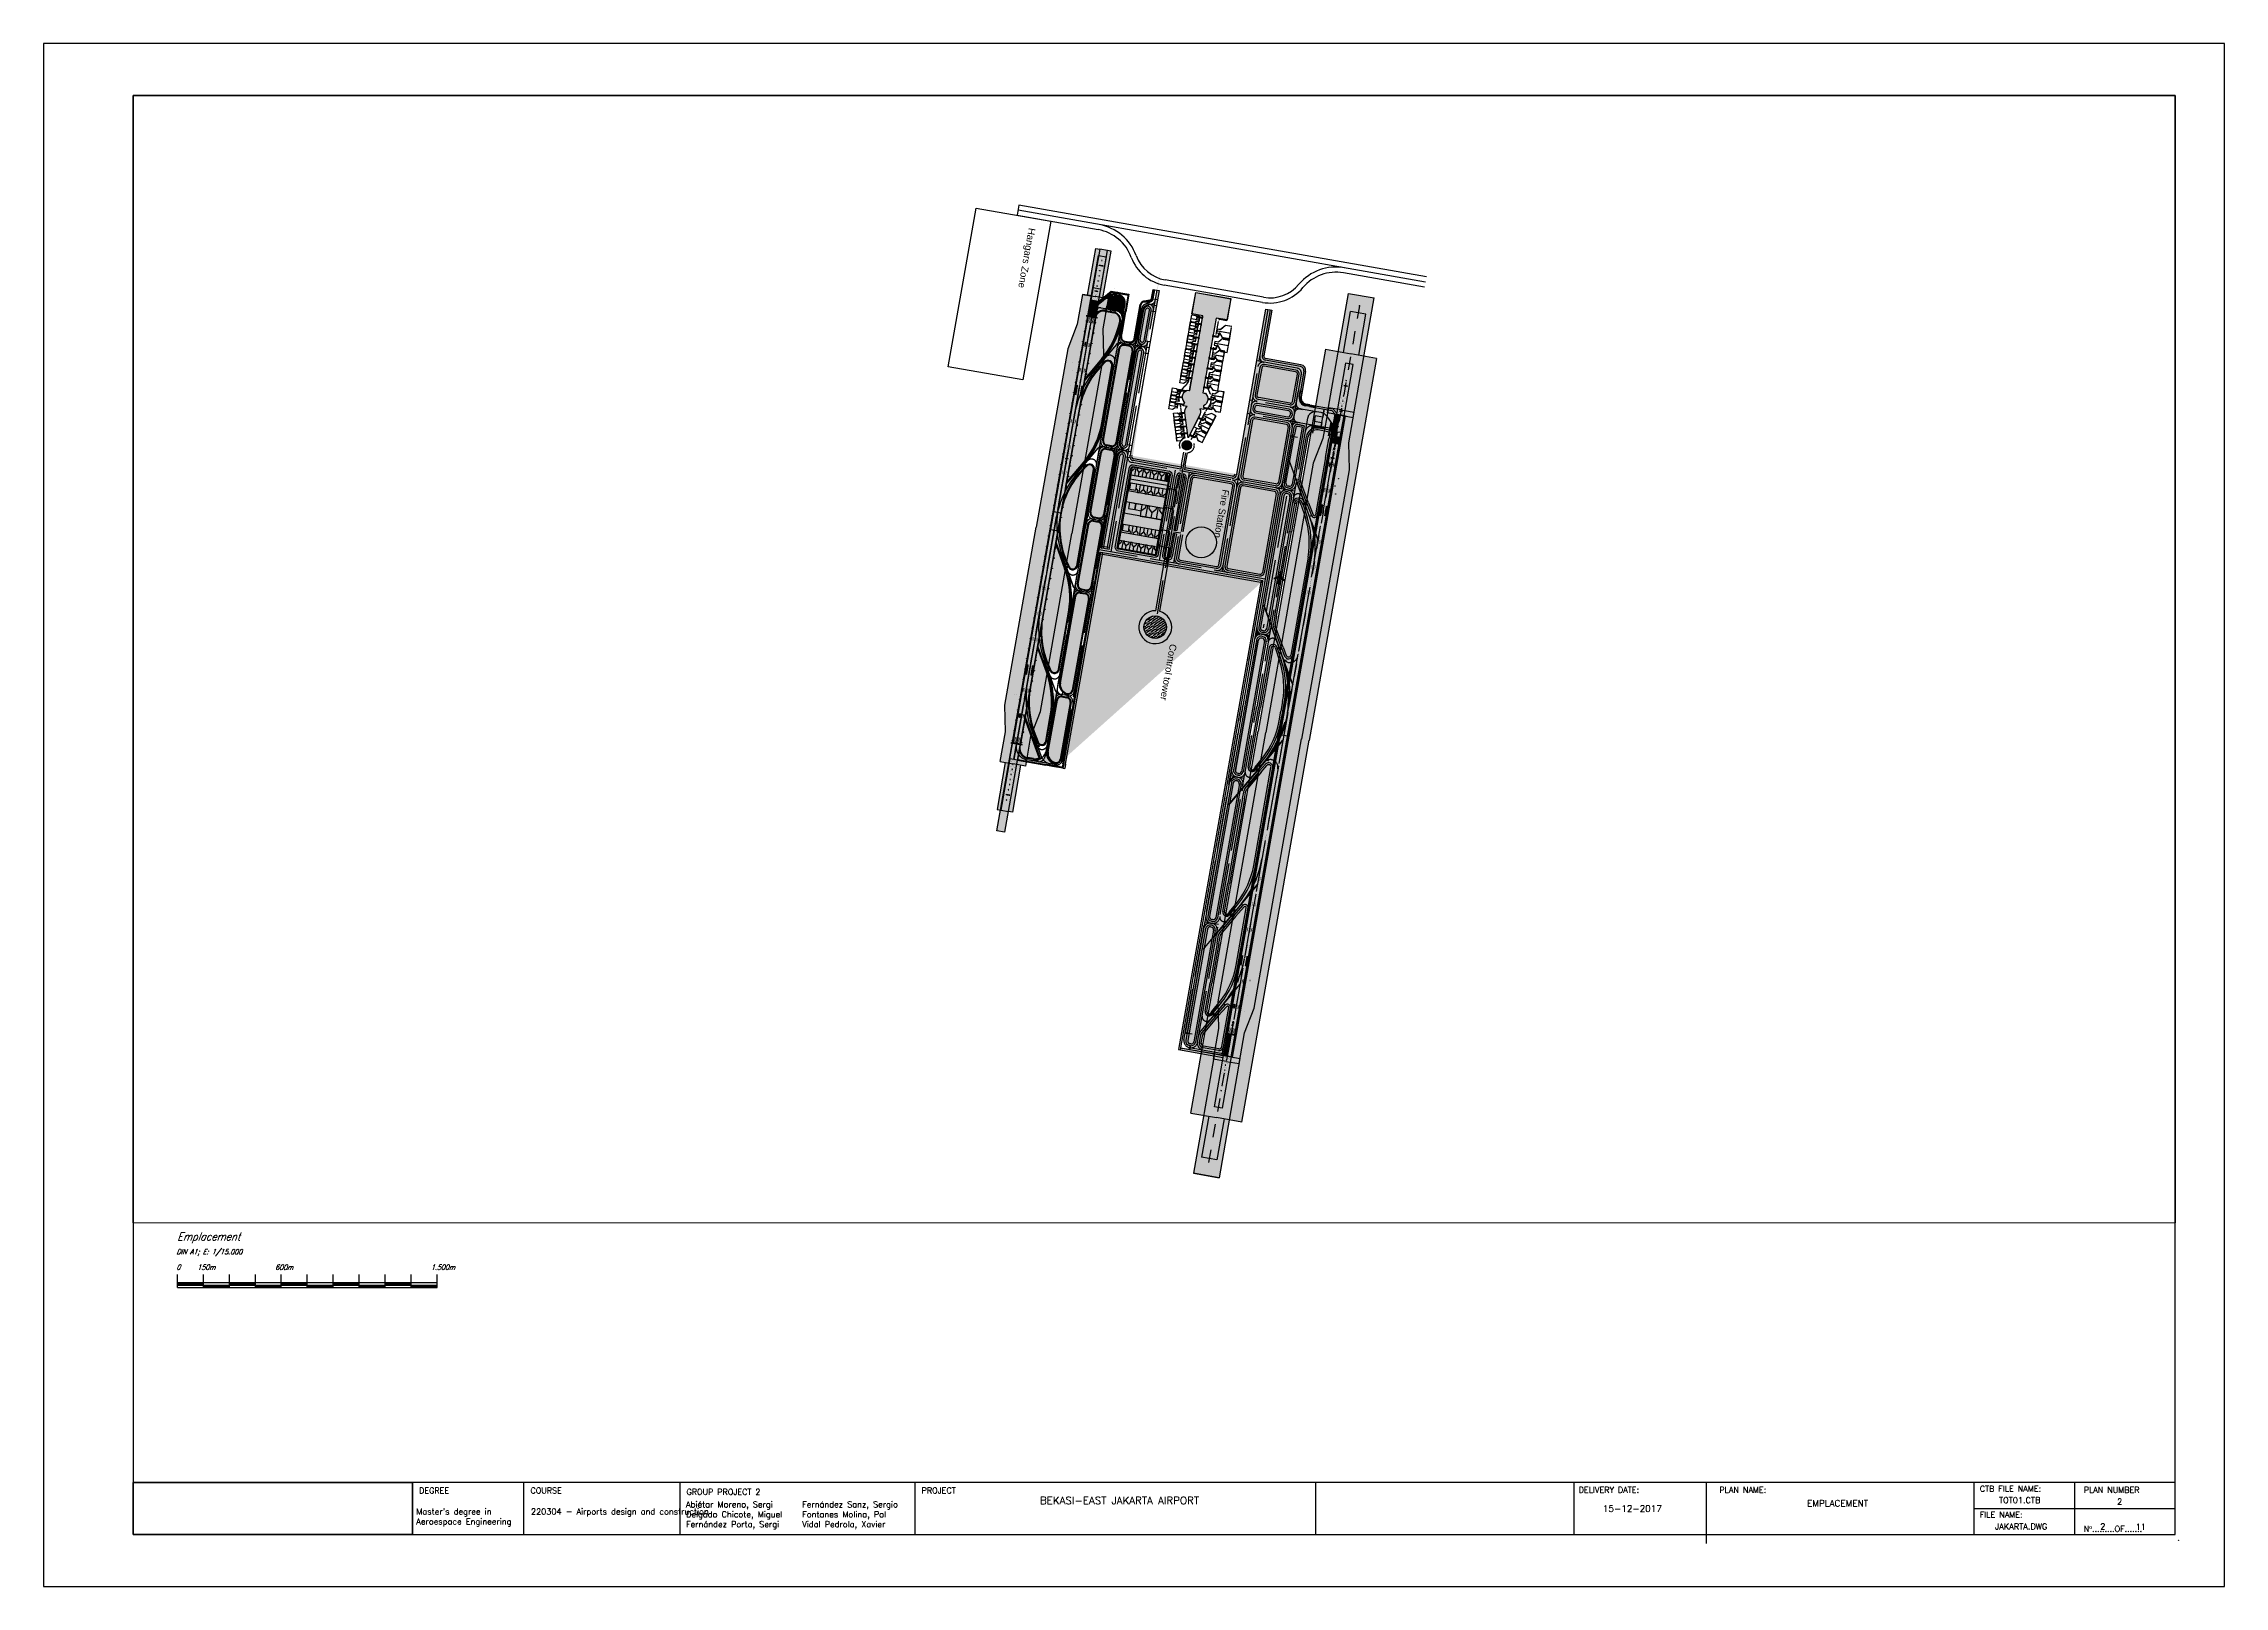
# Paper-space layout 'EMPLACEMENT' of a CAD drawing. Header units: millimetres. Extents: x 0 to 84, y 0 to 59.4.
# The model-space entities are those that its viewports show. They can reach past a viewport. Long polylines and large blocks are cut down to what shows.
import ezdxf
from ezdxf.enums import TextEntityAlignment as Align

# ---------------------------------------------------------------- set-up
doc = ezdxf.new("R2010")
doc.units = ezdxf.units.MM
for name, pattern in [('ACAD_ISO02W100', [15, 12, -3]), ('CENTER', [2, 1.25, -0.25, 0.25, -0.25]), ('HIDDENBERNUZ', [0.3, 0.2, -0.1]), ('JIS_02_0.7', [1.35, 0.75, -0.6]), ('M-1.1', [1.8, 0.9, -0.9])]:
    doc.linetypes.add(name, pattern=pattern)
doc.layers.get('0').update_dxf_attribs({"color": 250})
for name, color, linetype in [('01C', 250, 'Continuous'), ('02D', 6, 'HIDDENBERNUZ'), ('03TXT', 250, 'Continuous'), ('05TXT', 250, 'Continuous'), ('0autopista', 200, 'Continuous'), ('0fingers', 250, 'Continuous'), ('0parquing', 250, 'HIDDENBERNUZ'), ('4E', 7, 'Continuous'), ('_coberta', 7, 'Continuous'), ('_llegendes', 7, 'Continuous'), ('Background', 7, 'Continuous'), ('Baliz', 7, 'Continuous'), ('Lines Runway', 7, 'Continuous'), ('NoUSAR', 7, 'Continuous'), ('Parada interm', 50, 'Continuous'), ('Reparacio eixos', 7, 'Continuous'), ('RUNWAYS', 7, 'Continuous'), ('RUNWAYS SINGLE WAY', 7, 'Continuous'), ('SERV8', 1, 'Continuous'), ('TAXIWAYS', 7, 'Continuous')]:
    doc.layers.add(name, color=color, linetype=linetype)
doc.layers.add('viewport', color=241, linetype='Continuous', plot=False)
doc.styles.add('_PEGATINES', font='romans.shx', dxfattribs={"width": 0.9, "oblique": 20})
doc.styles.add('SIMPLEX', font='SIMPLEX.SHX', dxfattribs={"height": 2.25})
doc.styles.get("Standard").update_dxf_attribs({"font": 'arial.ttf'})
doc.styles.add('TITOL', font='SIMPLEX.SHX', dxfattribs={"height": 2.3})
doc.dimstyles.new('ISO-25', dxfattribs={"dimtxt": 2.5, "dimasz": 2.5, "dimexe": 1.25, "dimexo": 0.625, "dimtad": 1, "dimtxsty": 'Standard', "dimcen": 2.5, "dimadec": 0, "dimazin": 0, "dimtfac": 1, "dimtmove": 0, "dimatfit": 3, "dimfxl": 1, "dimarcsym": 0})
picture_1 = doc.add_image_def('image8.jpg', size_in_pixel=(780, 145))
picture_2 = doc.add_image_def('image3.png', size_in_pixel=(185, 74))
picture_3 = doc.add_image_def('image4.png', size_in_pixel=(95, 56))
picture_4 = doc.add_image_def('image5.png', size_in_pixel=(109, 65))
picture_5 = doc.add_image_def('image6.jpg', size_in_pixel=(1389, 712))
pattern_1 = [(0, (-3250.756, -391.7684), (0, 6.985), [5.08, -1.905]), (90, (-3250.756, -391.7684), (-6.985, 4e-16), [5.08, -1.905])]
pattern_2 = [(0, (-1738.771, -829.928), (0, 6.985), [5.08, -1.905]), (90, (-1738.771, -829.928), (-6.985, 4e-16), [5.08, -1.905])]
pattern_3 = [(135, (-406.0047, -240.245), (-2.245064, -2.245064), [])]

# ---------------------------------------------------------------- blocks, each defined once
blk = doc.blocks.new('7378w')
blk.add_line((382, 75), (382, 75))
for points, const_width in [([(0, 0, -0.2046488), (33, 24, -0.0643353), (210, 68, -0.0182022), (373, 75), (516, 75)], 5), ([(0, 0, 0.2046488), (33, -24, 0.0643353), (210, -68, 0.0182022), (373, -75), (880, -75), (1074, -75), (1126, -75), (1151, -74), (1165, -74), (1182, -73), (1198, -72), (1219, -69), (1232, -68), (1247, -66), (1266, -63), (1289, -58), (1320, -52), (1331, -50), (1468, -13), (1475, -11), (1484, -8), (1487, -7), (1490, -5), (1493, -3), (1495, 0)], 5), ([(645, 152, -0.0757572), (530, 153, -0.067089), (527, 227, -0.1282779), (695, 224)], 3), ([(675, 195, 0.0570653), (575, 194, 0.3977814), (579, 186, 0.0196715), (665, 181, 0.0140188)], 3), ([(592, 76), (692, 218), (824, 475), (910, 642), (927, 670), (929, 672, -0.2381853), (997, 706), (1026, 706, 0.0790322), (981, 682, 0.1162613), (973, 668), (844, 220), (844, 76)], 5), ([(645, -152, 0.0757572), (530, -153, 0.067089), (527, -227, 0.1282779), (695, -224)], 3), ([(675, -195, -0.0570653), (575, -194, -0.3977814), (579, -186, -0.0196715), (665, -181, -0.0140188)], 3), ([(592, -76), (692, -218), (824, -475), (910, -642), (927, -670), (929, -672, 0.2381853), (997, -706), (1026, -706, -0.0790322), (981, -682, -0.1162613), (973, -668), (844, -220), (844, -76)], 5)]:
    blk.add_lwpolyline(points, format="xyb", dxfattribs=dict(const_width=const_width))
at = {"linetype": 'CENTER', "ltscale": 48}
blk.add_lwpolyline([(0, 0), (373, 0), (880, 0), (1495, 0)], dxfattribs=at)
for points in [[(73, 0), (90, 32), (113, 41), (135, 46), (136, 41), (116, 36), (97, 28), (87, 0)], [(73, 0), (90, -32), (113, -41), (135, -46), (136, -41), (116, -36), (97, -28), (87, 0)], [(161, 17), (161, 0)], [(161, -17), (161, 0)], [(167, 61), (201, 66), (202, 56), (169, 50), (167, 61)], [(738, 112), (809, 112)], [(775, 145), (775, 77)], [(775, 38), (775, -38)], [(167, -61), (201, -66), (202, -56), (169, -50), (167, -61)], [(738, -112), (809, -112)], [(775, -145), (775, -77)]]:
    blk.add_lwpolyline(points)
for points in [[(150, 4), (172, 4), (172, 11), (150, 11)], [(312, 73), (312, 61), (360, 61), (360, 74)], [(755, 133), (795, 133), (795, 121), (755, 121)], [(755, 90), (795, 90), (795, 102), (755, 102)], [(1074, 75), (1074, 62), (1122, 62), (1122, 75)], [(1240, 67), (1237, 54), (1265, 50), (1267, 63)], [(150, -4), (172, -4), (172, -11), (150, -11)], [(755, -90), (795, -90), (795, -102), (755, -102)], [(755, -133), (795, -133), (795, -121), (755, -121)], [(1240, -67), (1237, -54), (1265, -50), (1267, -63)]]:
    blk.add_lwpolyline(points, close=True)
for points, const_width in [([(516, 75), (880, 75), (1076, 75), (1126, 75), (1151, 74), (1165, 74), (1182, 73), (1198, 72), (1219, 69), (1232, 68), (1247, 66), (1266, 63), (1289, 58), (1320, 52), (1331, 50), (1468, 13), (1475, 11), (1484, 8), (1487, 7), (1490, 5), (1493, 3), (1495, 0)], 2), ([(1191, 0), (1193, 3), (1197, 5), (1204, 8), (1214, 10), (1229, 13), (1247, 15), (1273, 15), (1320, 15), (1365, 13), (1391, 11), (1425, 8), (1450, 6), (1506, 0)], 3), ([(1191, 0), (1193, -3), (1197, -5), (1204, -8), (1214, -10), (1229, -13), (1247, -15), (1273, -15), (1320, -15), (1365, -13), (1391, -11), (1425, -8), (1450, -6), (1506, 0)], 3)]:
    blk.add_lwpolyline(points, dxfattribs=dict(const_width=const_width))
at = {"const_width": 5}
for points in [[(1331, 50), (1468, 13), (1511, 148), (1554, 283), (1527, 283, 0.1971251), (1482, 259)], [(1331, -50), (1468, -13), (1511, -148), (1554, -283), (1527, -283, -0.1971251), (1482, -259)]]:
    blk.add_lwpolyline(points, format="xyb", close=True, dxfattribs=at)
at = {"layer": 'SERV8', "const_width": 5.5}
for points in [[(99, 37, 1), (105, 37, 1)], [(614, 36, 1), (620, 36, 1)], [(672, 0, 1), (678, 0, 1)], [(753, 303, 1), (759, 303, 1)], [(1198, 12, 1), (1204, 12, 1)], [(1134, -31, 1), (1140, -31, 1)]]:
    blk.add_lwpolyline(points, format="xyb", close=True, dxfattribs=at)
blk = doc.blocks.new('A$C1F7D3BDE')
for p, q in [((-47, 31), (-47, 12)), ((-47, 31), (-36, 31)), ((-47, 22), (0, 22)), ((-47, 12), (-35, 12)), ((-36, 31), (-23, 44)), ((-35, 12), (-22, 0)), ((-23, 44), (-1, 44)), ((-22, 0), (0, 0)), ((-1, 44), (0, 0))]:
    blk.add_line(p, q)
blk = doc.blocks.new('*U426')
at = {"layer": 'RUNWAYS', "rotation": 89}
blk.add_blockref('A$C1F7D3BDE', (23, 23), dxfattribs=at)
blk = doc.blocks.new('*U425')
at = {"layer": 'Lines Runway', "color": 0, "linetype": 'ByBlock', "lineweight": -2, "transparency": 16777216}
for p in [(0, 0), (44, 0), (88, 0), (132, 0)]:
    blk.add_blockref('*U426', p, dxfattribs=at)
blk = doc.blocks.new('*U428')
at = {"layer": 'RUNWAYS', "rotation": 89}
blk.add_blockref('A$C1F7D3BDE', (23, 23), dxfattribs=at)
blk = doc.blocks.new('*U427')
at = {"layer": 'Lines Runway', "color": 0, "linetype": 'ByBlock', "lineweight": -2, "transparency": 16777216}
for p in [(0, 0), (44, 0), (88, 0), (132, 0), (176, 0)]:
    blk.add_blockref('*U428', p, dxfattribs=at)
blk = doc.blocks.new('*U424')
at = {"layer": 'RUNWAYS', "rotation": 89}
blk.add_blockref('A$C1F7D3BDE', (23, 23), dxfattribs=at)
blk = doc.blocks.new('*U423')
at = {"layer": 'Lines Runway', "color": 0, "linetype": 'ByBlock', "lineweight": -2, "transparency": 16777216}
for p in [(0, 0), (44, 0), (88, 0), (132, 0)]:
    blk.add_blockref('*U424', p, dxfattribs=at)
blk = doc.blocks.new('A$C2F211F31')
for p, q in [((-65, 63), (-66, 1)), ((-37, 0), (-66, 1)), ((-36, 63), (-65, 63)), ((0, 31), (-65, 32)), ((-15, 21), (-37, 0)), ((-15, 42), (-36, 63)), ((0, 41), (-15, 42)), ((0, 20), (-15, 21)), ((0, 41), (0, 20))]:
    blk.add_line(p, q)
blk = doc.blocks.new('*U476')
at = {"layer": 'RUNWAYS', "rotation": 89}
blk.add_blockref('A$C1F7D3BDE', (23, 23), dxfattribs=at)
blk = doc.blocks.new('*U475')
at = {"layer": 'Lines Runway', "color": 0, "linetype": 'ByBlock', "lineweight": -2, "transparency": 16777216}
for p in [(0, 0), (44, 0), (88, 0), (132, 0), (176, 0)]:
    blk.add_blockref('*U476', p, dxfattribs=at)
blk = doc.blocks.new('*D520')
at = {"layer": 'Baliz', "color": 0, "lineweight": -2, "transparency": 16777216}
for p, q in [((962, 1363), (962, 1367)), ((965, 1366), (969, 1366)), ((971, 1363), (971, 1367))]:
    blk.add_line(p, q, dxfattribs=at)
at = {"layer": 'Baliz', "color": 0, "transparency": 16777216}
for points in [[(965, 1366), (965, 1365), (962, 1366)], [(969, 1366), (969, 1365), (971, 1366)]]:
    blk.add_solid(points, dxfattribs=at)
at = {"layer": 'DEFPOINTS', "color": 0, "transparency": 16777216}
for p in [(962, 1362), (971, 1366), (971, 1362)]:
    blk.add_point(p, dxfattribs=at)
at = {"layer": 'Baliz', "color": 0, "transparency": 16777216, "insert": (967, 1368), "char_height": 2.5, "attachment_point": 5}
blk.add_mtext('9', dxfattribs=at)
blk = doc.blocks.new('*U458')
at = {"layer": 'Baliz'}
blk.add_lwpolyline([(-2, 0.1), (2, 0.1), (2, -0.1), (-2, -0.1)], close=True, dxfattribs=at)
blk = doc.blocks.new('*U457')
at = {"layer": 'Baliz', "color": 0, "linetype": 'ByBlock', "lineweight": -2, "transparency": 16777216}
for p in [(0, 0), (0, -30), (0, -60), (0, -90), (0, -120), (0, -150), (0, -180), (0, -210), (0, -240), (0, -270), (0, -300)]:
    blk.add_blockref('*U458', p, dxfattribs=at)
blk = doc.blocks.new('*U460')
at = {"layer": 'Baliz', "transparency": 33554687}
h = blk.add_hatch(color=256, dxfattribs=at)
h.dxf.hatch_style = 1
h.set_gradient(color1=(255, 255, 255), color2=(147, 149, 152), name='INVCURVED')
h.paths.add_polyline_path([(2, 0.1), (-2, 0.1), (-2, -0.1), (2, -0.1)])
blk = doc.blocks.new('*U459')
at = {"layer": 'Baliz', "color": 0, "linetype": 'ByBlock', "lineweight": -2, "transparency": 16777216}
for p in [(0, 0), (22, 0)]:
    blk.add_blockref('*U460', p, dxfattribs=at)
blk = doc.blocks.new('*U462')
at = {"layer": 'Baliz', "transparency": 33554687}
h = blk.add_hatch(color=256, dxfattribs=at)
h.dxf.hatch_style = 1
h.set_gradient(color1=(255, 0, 0), color2=(153, 27, 30), name='INVCURVED')
h.paths.add_polyline_path([(2, 0.1), (-2, 0.1), (-2, -0.1), (2, -0.1)])
blk = doc.blocks.new('*U461')
at = {"layer": 'Baliz', "color": 0, "linetype": 'ByBlock', "lineweight": -2, "transparency": 16777216}
for p in [(0, 0), (22, 0), (0, -30), (0, -60), (0, -90), (0, -120), (22, -30), (22, -60), (22, -90), (22, -120), (0, -150), (0, -180), (0, -210), (0, -240), (22, -150), (22, -180), (22, -210), (22, -240)]:
    blk.add_blockref('*U462', p, dxfattribs=at)
blk = doc.blocks.new('*U514')
at = {"layer": 'Baliz', "transparency": 33554687}
h = blk.add_hatch(color=256, dxfattribs=at)
h.dxf.hatch_style = 1
h.set_gradient(color1=(255, 0, 0), color2=(153, 27, 30), name='INVSPHERICAL')
h.paths.add_polyline_path([(-0.5, 0, 1), (0.5, 0, 1)])
at = {"layer": 'Baliz'}
blk.add_circle((0, 0), 0.5, dxfattribs=at)
blk = doc.blocks.new('*U513')
at = {"layer": 'Baliz', "color": 0, "linetype": 'ByBlock', "lineweight": -2, "transparency": 16777216}
for p in [(-50, 120), (-50, 60), (-50, 0), (0, 120), (0, 60), (0, 0)]:
    blk.add_blockref('*U514', p, dxfattribs=at)
blk = doc.blocks.new('*U464')
at = {"layer": 'Baliz'}
blk.add_blockref('*U513', (25, -60), dxfattribs=at)
blk = doc.blocks.new('*U463')
at = {"layer": 'Baliz', "color": 0, "linetype": 'ByBlock', "lineweight": -2, "transparency": 16777216}
for p in [(0, 1560), (0, 1500), (0, 1440), (0, 1380), (0, 1320), (0, 1260), (0, 1200), (0, 1140), (0, 1080), (0, 1020), (0, 960), (0, 900), (0, 840), (0, 780), (0, 720), (0, 660), (0, 600), (0, 540), (0, 480), (0, 420), (0, 360), (0, 300), (0, 240), (0, 180), (0, 120), (0, 0), (0, 60)]:
    blk.add_blockref('*U464', p, dxfattribs=at)
blk = doc.blocks.new('*U516')
at = {"layer": 'Baliz', "transparency": 33554687}
h = blk.add_hatch(color=256, dxfattribs=at)
h.dxf.hatch_style = 1
h.set_gradient(color1=(255, 255, 255), color2=(147, 149, 152), name='INVCURVED')
h.paths.add_polyline_path([(0, 0), (-2, 0), (-2, 0), (0, 0)])
h.paths.add_polyline_path([(2, 0), (0, 0), (0, 0), (2, 0)])
h = blk.add_hatch(color=256, dxfattribs=at)
h.dxf.hatch_style = 1
h.set_gradient(color1=(255, 255, 255), color2=(147, 149, 152), name='INVCURVED')
h.paths.add_polyline_path([(-2, 0), (-2, 0), (-2, 0), (-2, 0)])
blk = doc.blocks.new('*U515')
at = {"layer": 'Baliz', "color": 0, "linetype": 'ByBlock', "lineweight": -2, "transparency": 16777216}
for p in [(0, 270), (22, 270), (0, 240), (0, 210), (0, 180), (0, 150), (22, 240), (22, 210), (22, 180), (22, 150), (0, 120), (0, 90), (0, 60), (0, 30), (0, 0), (22, 120), (22, 90), (22, 60), (22, 30), (22, 0)]:
    blk.add_blockref('*U516', p, dxfattribs=at)
blk = doc.blocks.new('*U466')
at = {"layer": 'Baliz'}
blk.add_blockref('*U515', (-11, -135), dxfattribs=at)
blk = doc.blocks.new('*U465')
at = {"layer": 'Baliz', "color": 0, "linetype": 'ByBlock', "lineweight": -2, "transparency": 16777216}
for p in [(0, 570), (0, 540), (0, 510), (0, 480), (0, 450), (0, 420), (0, 390), (0, 360), (0, 330), (0, 300), (0, 270), (0, 240), (0, 210), (0, 180), (0, 150), (0, 120), (0, 90), (0, 60), (0, 30), (0, 0)]:
    blk.add_blockref('*U466', p, dxfattribs=at)
blk = doc.blocks.new('*U506')
at = {"layer": 'Baliz', "transparency": 33554687}
h = blk.add_hatch(color=256, dxfattribs=at)
h.dxf.hatch_style = 1
h.set_gradient(color1=(205, 32, 39), name='INVCURVED')
h.paths.add_polyline_path([(0.5, 0.5), (-0.5, 0.5), (-0.5, -0.5), (0.5, -0.5)])
blk = doc.blocks.new('*U505')
at = {"layer": 'Baliz', "color": 0, "linetype": 'ByBlock', "lineweight": -2, "transparency": 16777216}
for p in [(-6, 0), (0, 0)]:
    blk.add_blockref('*U506', p, dxfattribs=at)
blk = doc.blocks.new('*U468')
at = {"layer": 'Baliz'}
blk.add_blockref('*U505', (3, 0), dxfattribs=at)
blk = doc.blocks.new('*U467')
at = {"layer": 'Baliz', "color": 0, "linetype": 'ByBlock', "lineweight": -2, "transparency": 16777216}
for p in [(-18, 0), (0, 0)]:
    blk.add_blockref('*U468', p, dxfattribs=at)
blk = doc.blocks.new('*U404')
at = {"layer": 'Baliz', "transparency": 33554687}
h = blk.add_hatch(color=256, dxfattribs=at)
h.dxf.hatch_style = 1
h.set_gradient(color1=(205, 32, 39), color2=(153, 27, 30), name='INVCURVED')
h.paths.add_polyline_path([(0.5, 0.5), (-0.5, 0.5), (-0.5, -0.5), (0.5, -0.5)])
blk = doc.blocks.new('*U403')
at = {"layer": 'Baliz', "color": 0, "linetype": 'ByBlock', "lineweight": -2, "transparency": 16777216}
for p in [(0, 0), (0, -90), (0, -180)]:
    blk.add_blockref('*U404', p, dxfattribs=at)
blk = doc.blocks.new('*U406')
at = {"layer": 'Baliz'}
blk.add_lwpolyline([(-0.5, 0.5), (0.5, 0.5), (0.5, -0.5), (-0.5, -0.5)], close=True, dxfattribs=at)
blk = doc.blocks.new('*U405')
at = {"layer": 'Baliz', "color": 0, "linetype": 'ByBlock', "lineweight": -2, "transparency": 16777216}
for p in [(0, 90), (0, 0)]:
    blk.add_blockref('*U406', p, dxfattribs=at)
blk = doc.blocks.new('*U408')
at = {"layer": 'Baliz', "transparency": 33554687}
h = blk.add_hatch(color=256, dxfattribs=at)
h.dxf.hatch_style = 1
h.set_gradient(color1=(255, 255, 255), color2=(147, 149, 152), name='INVCURVED')
h.paths.add_polyline_path([(0.5, 0.5), (-0.5, 0.5), (-0.5, -0.5), (0.5, -0.5)])
blk = doc.blocks.new('*U407')
at = {"layer": 'Baliz', "color": 0, "linetype": 'ByBlock', "lineweight": -2, "transparency": 16777216}
for p in [(0, 180), (0, 90), (0, 0)]:
    blk.add_blockref('*U408', p, dxfattribs=at)
blk = doc.blocks.new('*D519')
at = {"layer": 'Baliz', "color": 0, "lineweight": -2, "transparency": 16777216}
for p, q in [((2474, 924), (2474, 929)), ((2477, 928), (2481, 928)), ((2483, 924), (2483, 929))]:
    blk.add_line(p, q, dxfattribs=at)
at = {"layer": 'Baliz', "color": 0, "transparency": 16777216}
for points in [[(2477, 928), (2477, 927), (2474, 928)], [(2481, 928), (2481, 927), (2483, 928)]]:
    blk.add_solid(points, dxfattribs=at)
at = {"layer": 'DEFPOINTS', "color": 0, "transparency": 16777216}
for p in [(2474, 924), (2483, 928), (2483, 924)]:
    blk.add_point(p, dxfattribs=at)
at = {"layer": 'Baliz', "color": 0, "transparency": 16777216, "insert": (2479, 930), "char_height": 2.5, "attachment_point": 5}
blk.add_mtext('9', dxfattribs=at)
blk = doc.blocks.new('*U410')
at = {"layer": 'Baliz'}
blk.add_lwpolyline([(-2, 0.1), (2, 0.1), (2, -0.1), (-2, -0.1)], close=True, dxfattribs=at)
blk = doc.blocks.new('*U409')
at = {"layer": 'Baliz', "color": 0, "linetype": 'ByBlock', "lineweight": -2, "transparency": 16777216}
for p in [(0, 0), (0, -30), (0, -60), (0, -90), (0, -120), (0, -150), (0, -180), (0, -210), (0, -240), (0, -270), (0, -300)]:
    blk.add_blockref('*U410', p, dxfattribs=at)
blk = doc.blocks.new('*U412')
at = {"layer": 'Baliz', "transparency": 33554687}
h = blk.add_hatch(color=256, dxfattribs=at)
h.dxf.hatch_style = 1
h.set_gradient(color1=(255, 255, 255), color2=(147, 149, 152), name='INVCURVED')
h.paths.add_polyline_path([(2, 0.1), (-2, 0.1), (-2, -0.1), (2, -0.1)])
blk = doc.blocks.new('*U411')
at = {"layer": 'Baliz', "color": 0, "linetype": 'ByBlock', "lineweight": -2, "transparency": 16777216}
for p in [(0, 0), (22, 0)]:
    blk.add_blockref('*U412', p, dxfattribs=at)
blk = doc.blocks.new('*U414')
at = {"layer": 'Baliz', "transparency": 33554687}
h = blk.add_hatch(color=256, dxfattribs=at)
h.dxf.hatch_style = 1
h.set_gradient(color1=(255, 0, 0), color2=(153, 27, 30), name='INVCURVED')
h.paths.add_polyline_path([(2, 0.1), (-2, 0.1), (-2, -0.1), (2, -0.1)])
blk = doc.blocks.new('*U413')
at = {"layer": 'Baliz', "color": 0, "linetype": 'ByBlock', "lineweight": -2, "transparency": 16777216}
for p in [(0, 0), (22, 0), (0, -30), (0, -60), (0, -90), (0, -120), (22, -30), (22, -60), (22, -90), (22, -120), (0, -150), (0, -180), (0, -210), (0, -240), (22, -150), (22, -180), (22, -210), (22, -240)]:
    blk.add_blockref('*U414', p, dxfattribs=at)
blk = doc.blocks.new('*U508')
at = {"layer": 'Baliz', "transparency": 33554687}
h = blk.add_hatch(color=256, dxfattribs=at)
h.dxf.hatch_style = 1
h.set_gradient(color1=(255, 255, 255), color2=(147, 149, 152), name='INVCURVED')
h.paths.add_polyline_path([(0, 0), (-2, 0), (-2, 0), (0, 0)])
h.paths.add_polyline_path([(2, 0), (0, 0), (0, 0), (2, 0)])
h = blk.add_hatch(color=256, dxfattribs=at)
h.dxf.hatch_style = 1
h.set_gradient(color1=(255, 255, 255), color2=(147, 149, 152), name='INVCURVED')
h.paths.add_polyline_path([(-2, 0), (-2, 0), (-2, 0), (-2, 0)])
blk = doc.blocks.new('*U507')
at = {"layer": 'Baliz', "color": 0, "linetype": 'ByBlock', "lineweight": -2, "transparency": 16777216}
for p in [(0, 270), (22, 270), (0, 240), (0, 210), (0, 180), (0, 150), (22, 240), (22, 210), (22, 180), (22, 150), (0, 120), (0, 90), (0, 60), (0, 30), (0, 0), (22, 120), (22, 90), (22, 60), (22, 30), (22, 0)]:
    blk.add_blockref('*U508', p, dxfattribs=at)
blk = doc.blocks.new('*U416')
at = {"layer": 'Baliz'}
blk.add_blockref('*U507', (-11, -135), dxfattribs=at)
blk = doc.blocks.new('*U415')
at = {"layer": 'Baliz', "color": 0, "linetype": 'ByBlock', "lineweight": -2, "transparency": 16777216}
for p in [(0, 570), (0, 540), (0, 510), (0, 480), (0, 450), (0, 420), (0, 390), (0, 360), (0, 330), (0, 300), (0, 270), (0, 240), (0, 210), (0, 180), (0, 150), (0, 120), (0, 90), (0, 60), (0, 30), (0, 0)]:
    blk.add_blockref('*U416', p, dxfattribs=at)
blk = doc.blocks.new('*U510')
at = {"layer": 'Baliz', "transparency": 33554687}
h = blk.add_hatch(color=256, dxfattribs=at)
h.dxf.hatch_style = 1
h.set_gradient(color1=(205, 32, 39), name='INVCURVED')
h.paths.add_polyline_path([(0.5, 0.5), (-0.5, 0.5), (-0.5, -0.5), (0.5, -0.5)])
blk = doc.blocks.new('*U509')
at = {"layer": 'Baliz', "color": 0, "linetype": 'ByBlock', "lineweight": -2, "transparency": 16777216}
for p in [(-6, 0), (0, 0)]:
    blk.add_blockref('*U510', p, dxfattribs=at)
blk = doc.blocks.new('*U418')
at = {"layer": 'Baliz'}
blk.add_blockref('*U509', (3, 0), dxfattribs=at)
blk = doc.blocks.new('*U417')
at = {"layer": 'Baliz', "color": 0, "linetype": 'ByBlock', "lineweight": -2, "transparency": 16777216}
for p in [(-18, 0), (0, 0)]:
    blk.add_blockref('*U418', p, dxfattribs=at)
blk = doc.blocks.new('*U420')
at = {"layer": 'Baliz', "transparency": 33554687}
h = blk.add_hatch(color=256, dxfattribs=at)
h.dxf.hatch_style = 1
h.set_gradient(color1=(205, 32, 39), color2=(153, 27, 30), name='INVCURVED')
h.paths.add_polyline_path([(0.5, 0.5), (-0.5, 0.5), (-0.5, -0.5), (0.5, -0.5)])
blk = doc.blocks.new('*U419')
at = {"layer": 'Baliz', "color": 0, "linetype": 'ByBlock', "lineweight": -2, "transparency": 16777216}
for p in [(0, 0), (0, -90), (0, -180)]:
    blk.add_blockref('*U420', p, dxfattribs=at)
blk = doc.blocks.new('*U422')
at = {"layer": 'Baliz', "transparency": 33554687}
h = blk.add_hatch(color=256, dxfattribs=at)
h.dxf.hatch_style = 1
h.set_gradient(color1=(255, 255, 255), color2=(147, 149, 152), name='INVCURVED')
h.paths.add_polyline_path([(0.5, 0.5), (-0.5, 0.5), (-0.5, -0.5), (0.5, -0.5)])
blk = doc.blocks.new('*U421')
at = {"layer": 'Baliz', "color": 0, "linetype": 'ByBlock', "lineweight": -2, "transparency": 16777216}
for p in [(0, 180), (0, 90), (0, 0)]:
    blk.add_blockref('*U422', p, dxfattribs=at)
blk = doc.blocks.new('*U430')
at = {"layer": 'Lines Runway', "transparency": 33554687}
h = blk.add_hatch(color=256, dxfattribs=at)
h.set_gradient(color1=(237, 31, 36), one_color=1, tint=1, name='SPHERICAL')
h.paths.add_polyline_path([(0, 0, 1), (0, 0, 1)])
blk = doc.blocks.new('*U429')
at = {"layer": 'Baliz', "color": 0, "linetype": 'ByBlock', "lineweight": -2, "transparency": 16777216}
for p in [(0, 0), (8, 0), (16, 0)]:
    blk.add_blockref('*U430', p, dxfattribs=at)
blk = doc.blocks.new('*U432')
at = {"layer": 'Lines Runway', "transparency": 33554687}
h = blk.add_hatch(color=256, dxfattribs=at)
h.set_gradient(color1=(237, 31, 36), one_color=1, tint=1, name='SPHERICAL')
h.paths.add_polyline_path([(0, 0, 1), (0, 0, 1)])
blk = doc.blocks.new('*U431')
at = {"layer": 'Baliz', "color": 0, "linetype": 'ByBlock', "lineweight": -2, "transparency": 16777216}
for p in [(0, 0), (8, 0), (16, 0)]:
    blk.add_blockref('*U432', p, dxfattribs=at)
blk = doc.blocks.new('*U434')
at = {"layer": 'Baliz', "color": 240, "true_color": 0xed1f24}
blk.add_line((0, 0), (0, 0), dxfattribs=at)
blk.add_line((0, 0), (0, 0), dxfattribs=at)
blk = doc.blocks.new('*U433')
at = {"layer": 'Baliz', "color": 0, "linetype": 'ByBlock', "lineweight": -2, "transparency": 16777216}
for p in [(0, 0), (8, 0), (16, 0)]:
    blk.add_blockref('*U434', p, dxfattribs=at)
blk = doc.blocks.new('*U436')
at = {"layer": 'Baliz', "color": 240, "true_color": 0xed1f24}
blk.add_line((0, 0), (0, 0), dxfattribs=at)
blk.add_line((0, 0), (0, 0), dxfattribs=at)
blk = doc.blocks.new('*U435')
at = {"layer": 'Baliz', "color": 0, "linetype": 'ByBlock', "lineweight": -2, "transparency": 16777216}
for p in [(0, 0), (8, 0), (16, 0)]:
    blk.add_blockref('*U436', p, dxfattribs=at)
blk = doc.blocks.new('*U438')
at = {"layer": 'Lines Runway', "transparency": 33554687}
h = blk.add_hatch(color=256, dxfattribs=at)
h.set_gradient(color1=(237, 31, 36), one_color=1, tint=1, name='SPHERICAL')
h.paths.add_polyline_path([(0, 0, 1), (0, 0, 1)])
blk = doc.blocks.new('*U437')
at = {"layer": 'Baliz', "color": 0, "linetype": 'ByBlock', "lineweight": -2, "transparency": 16777216}
for p in [(0, 0), (8, 0), (16, 0)]:
    blk.add_blockref('*U438', p, dxfattribs=at)
blk = doc.blocks.new('*U440')
at = {"layer": 'Lines Runway', "transparency": 33554687}
h = blk.add_hatch(color=256, dxfattribs=at)
h.set_gradient(color1=(237, 31, 36), one_color=1, tint=1, name='SPHERICAL')
h.paths.add_polyline_path([(0, 0, 1), (0, 0, 1)])
blk = doc.blocks.new('*U439')
at = {"layer": 'Baliz', "color": 0, "linetype": 'ByBlock', "lineweight": -2, "transparency": 16777216}
for p in [(0, 0), (8, 0), (16, 0)]:
    blk.add_blockref('*U440', p, dxfattribs=at)
blk = doc.blocks.new('*U442')
at = {"layer": 'Baliz', "color": 240, "true_color": 0xed1f24}
blk.add_line((0, 0), (0, 0), dxfattribs=at)
blk.add_line((0, 0), (0, 0), dxfattribs=at)
blk = doc.blocks.new('*U441')
at = {"layer": 'Baliz', "color": 0, "linetype": 'ByBlock', "lineweight": -2, "transparency": 16777216}
for p in [(0, 0), (8, 0), (16, 0)]:
    blk.add_blockref('*U442', p, dxfattribs=at)
blk = doc.blocks.new('*U444')
at = {"layer": 'Baliz', "color": 240, "true_color": 0xed1f24}
blk.add_line((0, 0), (0, 0), dxfattribs=at)
blk.add_line((0, 0), (0, 0), dxfattribs=at)
blk = doc.blocks.new('*U443')
at = {"layer": 'Baliz', "color": 0, "linetype": 'ByBlock', "lineweight": -2, "transparency": 16777216}
for p in [(0, 0), (8, 0), (16, 0)]:
    blk.add_blockref('*U444', p, dxfattribs=at)
blk = doc.blocks.new('*U446')
at = {"layer": 'Lines Runway', "transparency": 33554687}
h = blk.add_hatch(color=256, dxfattribs=at)
h.set_gradient(color1=(237, 31, 36), one_color=1, tint=1, name='SPHERICAL')
h.paths.add_polyline_path([(0, 0, 1), (0, 0, 1)])
blk = doc.blocks.new('*U445')
at = {"layer": 'Baliz', "color": 0, "linetype": 'ByBlock', "lineweight": -2, "transparency": 16777216}
for p in [(0, 0), (8, 0), (16, 0)]:
    blk.add_blockref('*U446', p, dxfattribs=at)
blk = doc.blocks.new('*U448')
at = {"layer": 'Lines Runway', "transparency": 33554687}
h = blk.add_hatch(color=256, dxfattribs=at)
h.set_gradient(color1=(237, 31, 36), one_color=1, tint=1, name='SPHERICAL')
h.paths.add_polyline_path([(0, 0, 1), (0, 0, 1)])
blk = doc.blocks.new('*U447')
at = {"layer": 'Baliz', "color": 0, "linetype": 'ByBlock', "lineweight": -2, "transparency": 16777216}
for p in [(0, 0), (8, 0), (16, 0)]:
    blk.add_blockref('*U448', p, dxfattribs=at)
blk = doc.blocks.new('*U450')
at = {"layer": 'Baliz', "color": 240, "true_color": 0xed1f24}
blk.add_line((0, 0), (0, 0), dxfattribs=at)
blk.add_line((0, 0), (0, 0), dxfattribs=at)
blk = doc.blocks.new('*U449')
at = {"layer": 'Baliz', "color": 0, "linetype": 'ByBlock', "lineweight": -2, "transparency": 16777216}
for p in [(0, 0), (8, 0), (16, 0)]:
    blk.add_blockref('*U450', p, dxfattribs=at)
blk = doc.blocks.new('*U452')
at = {"layer": 'Baliz', "color": 240, "true_color": 0xed1f24}
blk.add_line((0, 0), (0, 0), dxfattribs=at)
blk.add_line((0, 0), (0, 0), dxfattribs=at)
blk = doc.blocks.new('*U451')
at = {"layer": 'Baliz', "color": 0, "linetype": 'ByBlock', "lineweight": -2, "transparency": 16777216}
for p in [(0, 0), (8, 0), (16, 0)]:
    blk.add_blockref('*U452', p, dxfattribs=at)
blk = doc.blocks.new('*U512')
at = {"layer": 'Baliz', "transparency": 33554687}
h = blk.add_hatch(color=256, dxfattribs=at)
h.dxf.hatch_style = 1
h.set_gradient(color1=(255, 0, 0), color2=(153, 27, 30), name='INVSPHERICAL')
h.paths.add_polyline_path([(-0.5, 0, 1), (0.5, 0, 1)])
at = {"layer": 'Baliz'}
blk.add_circle((0, 0), 0.5, dxfattribs=at)
blk = doc.blocks.new('*U511')
at = {"layer": 'Baliz', "color": 0, "linetype": 'ByBlock', "lineweight": -2, "transparency": 16777216}
for p in [(-50, 120), (-50, 60), (-50, 0), (0, 120), (0, 60), (0, 0)]:
    blk.add_blockref('*U512', p, dxfattribs=at)
blk = doc.blocks.new('*U454')
at = {"layer": 'Baliz'}
blk.add_blockref('*U511', (25, -60), dxfattribs=at)
blk = doc.blocks.new('*U453')
at = {"layer": 'Baliz', "color": 0, "linetype": 'ByBlock', "lineweight": -2, "transparency": 16777216}
for p in [(0, 1500), (0, 1440), (0, 1380), (0, 1320), (0, 1260), (0, 1200), (0, 1140), (0, 1080), (0, 1020), (0, 960), (0, 900), (0, 840), (0, 780), (0, 720), (0, 660), (0, 600), (0, 540), (0, 480), (0, 420), (0, 360), (0, 300), (0, 240), (0, 180), (0, 120), (0, 0), (0, 60)]:
    blk.add_blockref('*U454', p, dxfattribs=at)
blk = doc.blocks.new('*U456')
at = {"layer": 'Baliz', "true_color": 0xffffff, "transparency": 33554687}
h = blk.add_hatch(color=7, dxfattribs=at)
h.dxf.hatch_style = 1
h.paths.add_polyline_path([(0, 0), (0, 0, 0.414214), (0, 0, 0.414214)])
h.paths.add_polyline_path([(0, 0, 0.414214), (0, 0, 0.414214), (0, 0)])
blk = doc.blocks.new('*U455')
at = {"layer": 'Baliz', "color": 0, "linetype": 'ByBlock', "lineweight": -2, "transparency": 16777216}
for p in [(0, 1701), (0, 1674), (0, 1647), (0, 1620), (0, 1593), (0, 1566), (0, 1539), (0, 1512), (0, 1485), (0, 1458), (0, 1431), (0, 1404), (0, 1377), (0, 1350), (0, 1323), (0, 1296), (0, 1269), (0, 1242), (0, 1215), (0, 1188), (0, 1161), (0, 1134), (0, 1107), (0, 1080), (0, 1053), (0, 1026), (0, 999), (0, 972), (0, 945), (0, 918), (0, 891), (0, 864), (0, 837), (0, 810), (0, 783), (0, 756), (0, 729), (0, 702), (0, 675), (0, 648), (0, 621), (0, 594), (0, 567), (0, 540), (0, 513), (0, 486), (0, 459), (0, 432), (0, 405), (0, 378), (0, 351), (0, 324), (0, 297), (0, 270), (0, 243), (0, 216), (0, 189), (0, 162), (0, 135), (0, 108), (0, 81), (0, 54), (0, 27), (0, 0)]:
    blk.add_blockref('*U456', p, dxfattribs=at)
blk = doc.blocks.new('*U470')
at = {"layer": 'Baliz', "true_color": 0xffffff, "transparency": 33554687}
h = blk.add_hatch(color=7, dxfattribs=at)
h.dxf.hatch_style = 1
h.paths.add_polyline_path([(0, 0), (0, 0, 0.414214), (0, 0, 0.414214)])
h.paths.add_polyline_path([(0, 0, 0.414214), (0, 0, 0.414214), (0, 0)])
blk = doc.blocks.new('*U469')
at = {"layer": 'Baliz', "color": 0, "linetype": 'ByBlock', "lineweight": -2, "transparency": 16777216}
for p in [(0, 1701), (0, 1674), (0, 1647), (0, 1620), (0, 1593), (0, 1566), (0, 1539), (0, 1512), (0, 1485), (0, 1458), (0, 1431), (0, 1404), (0, 1377), (0, 1350), (0, 1323), (0, 1296), (0, 1269), (0, 1242), (0, 1215), (0, 1188), (0, 1161), (0, 1134), (0, 1107), (0, 1080), (0, 1053), (0, 1026), (0, 999), (0, 972), (0, 945), (0, 918), (0, 891), (0, 864), (0, 837), (0, 810), (0, 783), (0, 756), (0, 729), (0, 702), (0, 675), (0, 648), (0, 621), (0, 594), (0, 567), (0, 540), (0, 513), (0, 486), (0, 459), (0, 432), (0, 405), (0, 378), (0, 351), (0, 324), (0, 297), (0, 270), (0, 243), (0, 216), (0, 189), (0, 162), (0, 135), (0, 108), (0, 81), (0, 54), (0, 27), (0, 0)]:
    blk.add_blockref('*U470', p, dxfattribs=at)
blk = doc.blocks.new('*U472')
at = {"layer": 'Baliz', "true_color": 0xffffff, "transparency": 33554687}
h = blk.add_hatch(color=7, dxfattribs=at)
h.dxf.hatch_style = 1
h.paths.add_polyline_path([(0, 0), (0, 0, 0.414214), (0, 0, 0.414214)])
h.paths.add_polyline_path([(0, 0, 0.414214), (0, 0, 0.414214), (0, 0)])
blk = doc.blocks.new('*U471')
at = {"layer": 'Baliz', "color": 0, "linetype": 'ByBlock', "lineweight": -2, "transparency": 16777216}
for p in [(0, 1215), (0, 1188), (0, 1161), (0, 1134), (0, 1107), (0, 1080), (0, 1053), (0, 1026), (0, 999), (0, 972), (0, 945), (0, 918), (0, 891), (0, 864), (0, 837), (0, 810), (0, 783), (0, 756), (0, 729), (0, 702), (0, 675), (0, 648), (0, 621), (0, 594), (0, 567), (0, 540), (0, 513), (0, 486), (0, 459), (0, 432), (0, 405), (0, 378), (0, 351), (0, 324), (0, 297), (0, 270), (0, 243), (0, 216), (0, 189), (0, 162), (0, 135), (0, 108), (0, 81), (0, 54), (0, 27), (0, 0)]:
    blk.add_blockref('*U472', p, dxfattribs=at)
blk = doc.blocks.new('*U474')
at = {"layer": 'Baliz'}
blk.add_circle((0, 0), 0.932, dxfattribs=at)
blk = doc.blocks.new('*U473')
at = {"layer": 'Baliz', "color": 0, "linetype": 'ByBlock', "lineweight": -2, "transparency": 16777216}
for p in [(-55, 2460), (-55, 2400), (0, 2460), (0, 2400), (-55, 2340), (-55, 2280), (0, 2340), (0, 2280), (-55, 2220), (-55, 2160), (0, 2220), (0, 2160), (-55, 2100), (-55, 2040), (0, 2100), (0, 2040), (-55, 1980), (-55, 1920), (0, 1980), (0, 1920), (-55, 1860), (-55, 1800), (0, 1860), (0, 1800), (-55, 1740), (-55, 1680), (0, 1740), (0, 1680), (-55, 1620), (-55, 1560), (0, 1620), (0, 1560), (-55, 1500), (-55, 1440), (0, 1500), (0, 1440), (-55, 1380), (-55, 1320), (-55, 1260), (0, 1380), (0, 1320), (0, 1260), (-55, 1200), (-55, 1140), (0, 1200), (0, 1140), (-55, 1080), (-55, 1020), (0, 1080), (0, 1020), (-55, 960), (-55, 900), (0, 960), (0, 900), (-55, 840), (-55, 780), (0, 840), (0, 780), (-55, 720), (-55, 660), (0, 720), (0, 660), (-55, 600), (-55, 540), (0, 600), (0, 540), (-55, 480), (-55, 420), (0, 480), (0, 420), (-55, 360), (-55, 300), (0, 360), (0, 300), (-55, 240), (-55, 180), (0, 240), (0, 180), (-55, 120), (-55, 60), (-55, 0), (0, 120), (0, 60), (0, 0)]:
    blk.add_blockref('*U474', p, dxfattribs=at)
blk = doc.blocks.new('*U338')
at = {"layer": 'Lines Runway', "true_color": 0xed1f24, "transparency": 33554687}
h = blk.add_hatch(dxfattribs=at)
h.set_pattern_fill('JIS_WOOD', color=240)
h.set_pattern_definition([(45, (-2510.1522, -984.2993), (-0.5, 0.5), [])])
h.paths.add_polyline_path([(1, 0, 1), (-1, 0, 1)])
blk = doc.blocks.new('*U337')
at = {"layer": 'Baliz', "color": 0, "linetype": 'ByBlock', "lineweight": -2, "transparency": 16777216}
for p in [(-55, 2460), (-55, 2400), (0, 2460), (0, 2400), (-55, 2340), (-55, 2280), (0, 2340), (0, 2280), (-55, 2220), (-55, 2160), (0, 2220), (0, 2160), (-55, 2100), (-55, 2040), (0, 2100), (0, 2040), (-55, 1980), (-55, 1920), (0, 1980), (0, 1920), (-55, 1860), (-55, 1800), (0, 1860), (0, 1800), (-55, 1740), (-55, 1680), (0, 1740), (0, 1680), (-55, 1620), (-55, 1560), (0, 1620), (0, 1560), (-55, 1500), (-55, 1440), (0, 1500), (0, 1440), (-55, 1380), (-55, 1320), (-55, 1260), (0, 1380), (0, 1320), (0, 1260), (-55, 1200), (-55, 1140), (0, 1200), (0, 1140), (-55, 1080), (-55, 1020), (0, 1080), (0, 1020), (-55, 960), (-55, 900), (0, 960), (0, 900), (-55, 840), (-55, 780), (0, 840), (0, 780), (-55, 720), (-55, 660), (0, 720), (0, 660), (-55, 600), (-55, 540), (0, 600), (0, 540), (-55, 480), (-55, 420), (0, 480), (0, 420), (-55, 360), (-55, 300), (0, 360), (0, 300), (-55, 240), (-55, 180), (0, 240), (0, 180), (-55, 120), (-55, 60), (-55, 0), (0, 120), (0, 60), (0, 0)]:
    blk.add_blockref('*U338', p, dxfattribs=at)
blk = doc.blocks.new('*U496')
at = {"layer": 'Baliz', "transparency": 33554687}
h = blk.add_hatch(color=256, dxfattribs=at)
h.dxf.hatch_style = 1
h.set_gradient(color1=(205, 32, 39), name='INVCURVED')
h.paths.add_polyline_path([(0.5, 0.5), (-0.5, 0.5), (-0.5, -0.5), (0.5, -0.5)])
blk = doc.blocks.new('*U495')
at = {"layer": 'Baliz', "color": 0, "linetype": 'ByBlock', "lineweight": -2, "transparency": 16777216}
for p in [(-6, 0), (0, 0)]:
    blk.add_blockref('*U496', p, dxfattribs=at)
blk = doc.blocks.new('*U340')
at = {"layer": 'Baliz'}
blk.add_blockref('*U495', (3, 0), dxfattribs=at)
blk = doc.blocks.new('*U339')
at = {"layer": 'Baliz', "color": 0, "linetype": 'ByBlock', "lineweight": -2, "transparency": 16777216}
for p in [(-18, 0), (0, 0)]:
    blk.add_blockref('*U340', p, dxfattribs=at)
blk = doc.blocks.new('*U342')
at = {"layer": 'Baliz', "transparency": 33554687}
h = blk.add_hatch(color=256, dxfattribs=at)
h.dxf.hatch_style = 1
h.set_gradient(color1=(205, 32, 39), color2=(153, 27, 30), name='INVCURVED')
h.paths.add_polyline_path([(0.5, 0.5), (-0.5, 0.5), (-0.5, -0.5), (0.5, -0.5)])
blk = doc.blocks.new('*U341')
at = {"layer": 'Baliz', "color": 0, "linetype": 'ByBlock', "lineweight": -2, "transparency": 16777216}
for p in [(0, 0), (0, -90), (0, -180)]:
    blk.add_blockref('*U342', p, dxfattribs=at)
blk = doc.blocks.new('*U344')
at = {"layer": 'Baliz', "transparency": 33554687}
h = blk.add_hatch(color=256, dxfattribs=at)
h.dxf.hatch_style = 1
h.set_gradient(color1=(255, 255, 255), color2=(147, 149, 152), name='INVCURVED')
h.paths.add_polyline_path([(0.5, 0.5), (-0.5, 0.5), (-0.5, -0.5), (0.5, -0.5)])
blk = doc.blocks.new('*U343')
at = {"layer": 'Baliz', "color": 0, "linetype": 'ByBlock', "lineweight": -2, "transparency": 16777216}
for p in [(0, 180), (0, 90), (0, 0)]:
    blk.add_blockref('*U344', p, dxfattribs=at)
blk = doc.blocks.new('*U346')
at = {"layer": 'Baliz', "true_color": 0xffffff, "transparency": 33554687}
h = blk.add_hatch(color=7, dxfattribs=at)
h.dxf.hatch_style = 1
h.paths.add_polyline_path([(0, 0), (0, 0, 0.414214), (0, 0, 0.414214)])
h.paths.add_polyline_path([(0, 0, 0.414214), (0, 0, 0.414214), (0, 0)])
blk = doc.blocks.new('*U345')
at = {"layer": 'Baliz', "color": 0, "linetype": 'ByBlock', "lineweight": -2, "transparency": 16777216}
for p in [(0, 1215), (0, 1188), (0, 1161), (0, 1134), (0, 1107), (0, 1080), (0, 1053), (0, 1026), (0, 999), (0, 972), (0, 945), (0, 918), (0, 891), (0, 864), (0, 837), (0, 810), (0, 783), (0, 756), (0, 729), (0, 702), (0, 675), (0, 648), (0, 621), (0, 594), (0, 567), (0, 540), (0, 513), (0, 486), (0, 459), (0, 432), (0, 405), (0, 378), (0, 351), (0, 324), (0, 297), (0, 270), (0, 243), (0, 216), (0, 189), (0, 162), (0, 135), (0, 108), (0, 81), (0, 54), (0, 27), (0, 0)]:
    blk.add_blockref('*U346', p, dxfattribs=at)
blk = doc.blocks.new('*U348')
at = {"layer": 'Baliz'}
blk.add_lwpolyline([(-2, 0.1), (2, 0.1), (2, -0.1), (-2, -0.1)], close=True, dxfattribs=at)
blk = doc.blocks.new('*U347')
at = {"layer": 'Baliz', "color": 0, "linetype": 'ByBlock', "lineweight": -2, "transparency": 16777216}
for p in [(0, 0), (0, -30), (0, -60), (0, -90), (0, -120), (0, -150), (0, -180), (0, -210), (0, -240), (0, -270), (0, -300)]:
    blk.add_blockref('*U348', p, dxfattribs=at)
blk = doc.blocks.new('*U350')
at = {"layer": 'Baliz', "transparency": 33554687}
h = blk.add_hatch(color=256, dxfattribs=at)
h.dxf.hatch_style = 1
h.set_gradient(color1=(255, 0, 0), color2=(153, 27, 30), name='INVCURVED')
h.paths.add_polyline_path([(2, 0.1), (-2, 0.1), (-2, -0.1), (2, -0.1)])
blk = doc.blocks.new('*U349')
at = {"layer": 'Baliz', "color": 0, "linetype": 'ByBlock', "lineweight": -2, "transparency": 16777216}
for p in [(0, 0), (22, 0), (0, -30), (0, -60), (0, -90), (0, -120), (22, -30), (22, -60), (22, -90), (22, -120), (0, -150), (0, -180), (0, -210), (0, -240), (22, -150), (22, -180), (22, -210), (22, -240)]:
    blk.add_blockref('*U350', p, dxfattribs=at)
blk = doc.blocks.new('*U480')
at = {"layer": 'Baliz', "transparency": 33554687}
h = blk.add_hatch(color=256, dxfattribs=at)
h.dxf.hatch_style = 1
h.set_gradient(color1=(255, 255, 255), color2=(147, 149, 152), name='INVCURVED')
h.paths.add_polyline_path([(0, 0), (-2, 0), (-2, 0), (0, 0)])
h.paths.add_polyline_path([(2, 0), (0, 0), (0, 0), (2, 0)])
h = blk.add_hatch(color=256, dxfattribs=at)
h.dxf.hatch_style = 1
h.set_gradient(color1=(255, 255, 255), color2=(147, 149, 152), name='INVCURVED')
h.paths.add_polyline_path([(-2, 0), (-2, 0), (-2, 0), (-2, 0)])
blk = doc.blocks.new('*U479')
at = {"layer": 'Baliz', "color": 0, "linetype": 'ByBlock', "lineweight": -2, "transparency": 16777216}
for p in [(0, 270), (22, 270), (0, 240), (0, 210), (0, 180), (0, 150), (22, 240), (22, 210), (22, 180), (22, 150), (0, 120), (0, 90), (0, 60), (0, 30), (0, 0), (22, 120), (22, 90), (22, 60), (22, 30), (22, 0)]:
    blk.add_blockref('*U480', p, dxfattribs=at)
blk = doc.blocks.new('*U282')
at = {"layer": 'Baliz'}
blk.add_blockref('*U479', (-11, -135), dxfattribs=at)
blk = doc.blocks.new('*U281')
at = {"layer": 'Baliz', "color": 0, "linetype": 'ByBlock', "lineweight": -2, "transparency": 16777216}
for p in [(0, 570), (0, 540), (0, 510), (0, 480), (0, 450), (0, 420), (0, 390), (0, 360), (0, 330), (0, 300), (0, 270), (0, 240), (0, 210), (0, 180), (0, 150), (0, 120), (0, 90), (0, 60), (0, 30), (0, 0)]:
    blk.add_blockref('*U282', p, dxfattribs=at)
blk = doc.blocks.new('*U284')
at = {"layer": 'Baliz', "true_color": 0xffffff, "transparency": 33554687}
h = blk.add_hatch(color=7, dxfattribs=at)
h.dxf.hatch_style = 1
h.paths.add_polyline_path([(0, 0), (0, 0, 0.414214), (0, 0, 0.414214)])
h.paths.add_polyline_path([(0, 0, 0.414214), (0, 0, 0.414214), (0, 0)])
blk = doc.blocks.new('*U283')
at = {"layer": 'Baliz', "color": 0, "linetype": 'ByBlock', "lineweight": -2, "transparency": 16777216}
for p in [(0, 1215), (0, 1188), (0, 1161), (0, 1134), (0, 1107), (0, 1080), (0, 1053), (0, 1026), (0, 999), (0, 972), (0, 945), (0, 918), (0, 891), (0, 864), (0, 837), (0, 810), (0, 783), (0, 756), (0, 729), (0, 702), (0, 675), (0, 648), (0, 621), (0, 594), (0, 567), (0, 540), (0, 513), (0, 486), (0, 459), (0, 432), (0, 405), (0, 378), (0, 351), (0, 324), (0, 297), (0, 270), (0, 243), (0, 216), (0, 189), (0, 162), (0, 135), (0, 108), (0, 81), (0, 54), (0, 27), (0, 0)]:
    blk.add_blockref('*U284', p, dxfattribs=at)
blk = doc.blocks.new('*U286')
at = {"layer": 'Baliz'}
blk.add_lwpolyline([(-2, 0.1), (2, 0.1), (2, -0.1), (-2, -0.1)], close=True, dxfattribs=at)
blk = doc.blocks.new('*U285')
at = {"layer": 'Baliz', "color": 0, "linetype": 'ByBlock', "lineweight": -2, "transparency": 16777216}
for p in [(0, 0), (0, -30), (0, -60), (0, -90), (0, -120), (0, -150), (0, -180), (0, -210), (0, -240), (0, -270), (0, -300)]:
    blk.add_blockref('*U286', p, dxfattribs=at)
blk = doc.blocks.new('*U288')
at = {"layer": 'Baliz', "transparency": 33554687}
h = blk.add_hatch(color=256, dxfattribs=at)
h.dxf.hatch_style = 1
h.set_gradient(color1=(255, 255, 255), color2=(147, 149, 152), name='INVCURVED')
h.paths.add_polyline_path([(2, 0.1), (-2, 0.1), (-2, -0.1), (2, -0.1)])
blk = doc.blocks.new('*U287')
at = {"layer": 'Baliz', "color": 0, "linetype": 'ByBlock', "lineweight": -2, "transparency": 16777216}
for p in [(0, 0), (22, 0)]:
    blk.add_blockref('*U288', p, dxfattribs=at)
blk = doc.blocks.new('*U290')
at = {"layer": 'Baliz'}
blk.add_lwpolyline([(-2, 0.1), (2, 0.1), (2, -0.1), (-2, -0.1)], close=True, dxfattribs=at)
blk = doc.blocks.new('*U289')
at = {"layer": 'Baliz', "color": 0, "linetype": 'ByBlock', "lineweight": -2, "transparency": 16777216}
for p in [(0, 0), (0, -30), (0, -60), (0, -90), (0, -120), (0, -150), (0, -180), (0, -210), (0, -240), (0, -270), (0, -300)]:
    blk.add_blockref('*U290', p, dxfattribs=at)
blk = doc.blocks.new('*U292')
at = {"layer": 'Baliz', "transparency": 33554687}
h = blk.add_hatch(color=256, dxfattribs=at)
h.dxf.hatch_style = 1
h.set_gradient(color1=(255, 255, 255), color2=(147, 149, 152), name='INVCURVED')
h.paths.add_polyline_path([(2, 0.1), (-2, 0.1), (-2, -0.1), (2, -0.1)])
blk = doc.blocks.new('*U291')
at = {"layer": 'Baliz', "color": 0, "linetype": 'ByBlock', "lineweight": -2, "transparency": 16777216}
for p in [(0, 0), (22, 0)]:
    blk.add_blockref('*U292', p, dxfattribs=at)
blk = doc.blocks.new('*U294')
at = {"layer": 'Baliz', "transparency": 33554687}
h = blk.add_hatch(color=256, dxfattribs=at)
h.dxf.hatch_style = 1
h.set_gradient(color1=(255, 0, 0), color2=(153, 27, 30), name='INVCURVED')
h.paths.add_polyline_path([(2, 0.1), (-2, 0.1), (-2, -0.1), (2, -0.1)])
blk = doc.blocks.new('*U293')
at = {"layer": 'Baliz', "color": 0, "linetype": 'ByBlock', "lineweight": -2, "transparency": 16777216}
for p in [(0, 0), (22, 0), (0, -30), (0, -60), (0, -90), (0, -120), (22, -30), (22, -60), (22, -90), (22, -120), (0, -150), (0, -180), (0, -210), (0, -240), (22, -150), (22, -180), (22, -210), (22, -240)]:
    blk.add_blockref('*U294', p, dxfattribs=at)
blk = doc.blocks.new('*U482')
at = {"layer": 'Baliz', "transparency": 33554687}
h = blk.add_hatch(color=256, dxfattribs=at)
h.dxf.hatch_style = 1
h.set_gradient(color1=(255, 255, 255), color2=(147, 149, 152), name='INVCURVED')
h.paths.add_polyline_path([(0, 0), (-2, 0), (-2, 0), (0, 0)])
h.paths.add_polyline_path([(2, 0), (0, 0), (0, 0), (2, 0)])
h = blk.add_hatch(color=256, dxfattribs=at)
h.dxf.hatch_style = 1
h.set_gradient(color1=(255, 255, 255), color2=(147, 149, 152), name='INVCURVED')
h.paths.add_polyline_path([(-2, 0), (-2, 0), (-2, 0), (-2, 0)])
blk = doc.blocks.new('*U481')
at = {"layer": 'Baliz', "color": 0, "linetype": 'ByBlock', "lineweight": -2, "transparency": 16777216}
for p in [(0, 270), (22, 270), (0, 240), (0, 210), (0, 180), (0, 150), (22, 240), (22, 210), (22, 180), (22, 150), (0, 120), (0, 90), (0, 60), (0, 30), (0, 0), (22, 120), (22, 90), (22, 60), (22, 30), (22, 0)]:
    blk.add_blockref('*U482', p, dxfattribs=at)
blk = doc.blocks.new('*U296')
at = {"layer": 'Baliz'}
blk.add_blockref('*U481', (-11, -135), dxfattribs=at)
blk = doc.blocks.new('*U295')
at = {"layer": 'Baliz', "color": 0, "linetype": 'ByBlock', "lineweight": -2, "transparency": 16777216}
for p in [(0, 570), (0, 540), (0, 510), (0, 480), (0, 450), (0, 420), (0, 390), (0, 360), (0, 330), (0, 300), (0, 270), (0, 240), (0, 210), (0, 180), (0, 150), (0, 120), (0, 90), (0, 60), (0, 30), (0, 0)]:
    blk.add_blockref('*U296', p, dxfattribs=at)
blk = doc.blocks.new('*U484')
at = {"layer": 'Baliz', "transparency": 33554687}
h = blk.add_hatch(color=256, dxfattribs=at)
h.dxf.hatch_style = 1
h.set_gradient(color1=(205, 32, 39), name='INVCURVED')
h.paths.add_polyline_path([(0.5, 0.5), (-0.5, 0.5), (-0.5, -0.5), (0.5, -0.5)])
blk = doc.blocks.new('*U483')
at = {"layer": 'Baliz', "color": 0, "linetype": 'ByBlock', "lineweight": -2, "transparency": 16777216}
for p in [(-6, 0), (0, 0)]:
    blk.add_blockref('*U484', p, dxfattribs=at)
blk = doc.blocks.new('*U298')
at = {"layer": 'Baliz'}
blk.add_blockref('*U483', (3, 0), dxfattribs=at)
blk = doc.blocks.new('*U297')
at = {"layer": 'Baliz', "color": 0, "linetype": 'ByBlock', "lineweight": -2, "transparency": 16777216}
for p in [(-18, 0), (0, 0)]:
    blk.add_blockref('*U298', p, dxfattribs=at)
blk = doc.blocks.new('*U300')
at = {"layer": 'Baliz', "transparency": 33554687}
h = blk.add_hatch(color=256, dxfattribs=at)
h.dxf.hatch_style = 1
h.set_gradient(color1=(205, 32, 39), color2=(153, 27, 30), name='INVCURVED')
h.paths.add_polyline_path([(0.5, 0.5), (-0.5, 0.5), (-0.5, -0.5), (0.5, -0.5)])
blk = doc.blocks.new('*U299')
at = {"layer": 'Baliz', "color": 0, "linetype": 'ByBlock', "lineweight": -2, "transparency": 16777216}
for p in [(0, 0), (0, -90), (0, -180)]:
    blk.add_blockref('*U300', p, dxfattribs=at)
blk = doc.blocks.new('*U302')
at = {"layer": 'Baliz'}
blk.add_lwpolyline([(-0.5, 0.5), (0.5, 0.5), (0.5, -0.5), (-0.5, -0.5)], close=True, dxfattribs=at)
blk = doc.blocks.new('*U301')
at = {"layer": 'Baliz', "color": 0, "linetype": 'ByBlock', "lineweight": -2, "transparency": 16777216}
for p in [(0, 90), (0, 0)]:
    blk.add_blockref('*U302', p, dxfattribs=at)
blk = doc.blocks.new('*U304')
at = {"layer": 'Baliz', "transparency": 33554687}
h = blk.add_hatch(color=256, dxfattribs=at)
h.dxf.hatch_style = 1
h.set_gradient(color1=(255, 255, 255), color2=(147, 149, 152), name='INVCURVED')
h.paths.add_polyline_path([(0.5, 0.5), (-0.5, 0.5), (-0.5, -0.5), (0.5, -0.5)])
blk = doc.blocks.new('*U303')
at = {"layer": 'Baliz', "color": 0, "linetype": 'ByBlock', "lineweight": -2, "transparency": 16777216}
for p in [(0, 180), (0, 90), (0, 0)]:
    blk.add_blockref('*U304', p, dxfattribs=at)
blk = doc.blocks.new('PK-PETIT')
at = {"layer": '01C'}
for p, q in [((11, -15), (-20, -15)), ((11, -20), (-20, -20)), ((11, -15), (11, -20))]:
    blk.add_line(p, q, dxfattribs=at)
at = {"layer": '0fingers'}
blk.add_lwpolyline([(11, -17), (13, -17), (16, -5), (14, -5)], close=True, dxfattribs=at)
at = {"layer": '0parquing'}
for points in [[(46, -22), (24, -22), (11, -10), (0, -10), (0, 10), (11, 10), (24, 22), (46, 22), (46, -22)], [(46, 0), (0, 0)]]:
    blk.add_lwpolyline(points, dxfattribs=at)
blk = doc.blocks.new('A$C4F031390')
at = {"layer": '0parquing'}
for points in [[(32, -65), (32, -36), (10, -15), (10, 0), (-11, 0), (-11, -15), (-31, -36), (-31, -65), (32, -65)], [(0, -65), (0, 0)]]:
    blk.add_lwpolyline(points, dxfattribs=at)
blk = doc.blocks.new('A$C36DD4FB1')
at = {"layer": '0parquing'}
for points in [[(0, -40), (36, -40), (60, -11), (80, -11), (80, 11), (60, 11), (36, 40), (0, 40), (0, -40)], [(0, 0), (80, 0)]]:
    blk.add_lwpolyline(points, dxfattribs=at)
blk = doc.blocks.new('PK-GRAN1')
at = {"layer": '01C'}
for p, q in [((69, 36), (100, 36)), ((69, 31), (69, 36)), ((69, 31), (100, 31))]:
    blk.add_line(p, q, dxfattribs=at)
at = {"layer": '0fingers'}
blk.add_lwpolyline([(67, 34), (69, 33), (63, 7), (62, 7)], close=True, dxfattribs=at)
at = {"layer": '01C', "rotation": 359.977349502434}
blk.add_blockref('A$C36DD4FB1', (0, 0), dxfattribs=at)
blk = doc.blocks.new('terminal')
at = {"layer": '0parquing'}
h = blk.add_hatch(dxfattribs=at)
h.set_pattern_fill('ANSI31', color=256)
h.set_pattern_definition([(135, (1031.1967, -1437.839), (-2.245064, -2.245064), [])])
h.paths.add_polyline_path([(-136, -640), (-136, -648), (-101, -648), (-97, -644), (-101, -640)])
h.paths.add_polyline_path([(-121, -568), (-121, -572), (-97, -572), (-101, -568)])
h.paths.add_polyline_path([(-121, -509), (-121, -514), (-92, -514), (-90, -512), (-92, -509)])
h.paths.add_polyline_path([(-121, -451), (-121, -459), (-92, -459), (-88, -455), (-92, -451)])
h.paths.add_polyline_path([(-121, -396), (-121, -403), (-92, -403), (-88, -399), (-92, -396)])
h.paths.add_polyline_path([(-158, -277), (-158, -285), (-129, -285), (-125, -281), (-129, -277)])
h.paths.add_polyline_path([(-118, -136), (-120, -144), (-92, -152), (-87, -150), (-90, -145)])
h.paths.add_polyline_path([(-101, -83), (-103, -91), (-76, -99), (-71, -97), (-73, -92)])
h.paths.add_polyline_path([(51, -58), (49, -61), (52, -62), (73, -56), (72, -51)])
h.paths.add_polyline_path([(62, -96), (61, -98), (64, -100), (85, -93), (84, -89)])
h.paths.add_polyline_path([(74, -133), (72, -136), (75, -138), (97, -131), (95, -127)])
h.paths.add_polyline_path([(117, -229), (115, -231), (117, -233), (139, -233), (139, -229)])
h.paths.add_polyline_path([(117, -268), (115, -270), (117, -273), (139, -273), (139, -268)])
h.paths.add_polyline_path([(80, -387), (78, -389), (80, -392), (102, -392), (102, -387)])
h.paths.add_polyline_path([(80, -427), (78, -429), (80, -431), (102, -431), (102, -427)])
h.paths.add_polyline_path([(80, -466), (78, -468), (80, -471), (102, -471), (102, -466)])
h.paths.add_polyline_path([(80, -506), (78, -508), (80, -510), (102, -510), (102, -506)])
h.paths.add_polyline_path([(80, -545), (78, -547), (80, -550), (102, -550), (102, -545)])
h.paths.add_polyline_path([(80, -585), (78, -587), (80, -589), (102, -589), (102, -585)])
h.paths.add_polyline_path([(80, -624), (78, -626), (80, -629), (102, -629), (102, -624)])
h.paths.add_polyline_path([(80, -664), (78, -666), (80, -668), (102, -668), (102, -664)])
h.paths.add_polyline_path([(80, -703), (78, -705), (80, -708), (102, -708), (102, -703)])
at = {"layer": '_coberta'}
h = blk.add_hatch(color=256, dxfattribs=at)
h.dxf.hatch_style = 1
h.set_gradient(color1=(91, 91, 91), color2=(214, 214, 214), tint=1, name='CYLINDER')
h.paths.add_polyline_path([(39, -221), (38, -221, 0.222843), (43, -183), (0, -43), (-43, -183, 0.222843), (-38, -221), (-39, -221), (-39, -878), (39, -878)])
h = blk.add_hatch(color=256, dxfattribs=at)
h.dxf.hatch_style = 1
h.set_gradient(color1=(214, 214, 214), color2=(91, 91, 91), tint=1)
h.paths.add_polyline_path([(-39, -753), (-103, -753), (-103, -878), (-39, -878)])
h.paths.add_polyline_path([(-39, -221), (-61, -221), (-55, -241, 0.536924), (-54, -314), (-39, -314)])
h = blk.add_hatch(color=256, dxfattribs=at)
h.dxf.hatch_style = 1
h.set_gradient(color1=(91, 91, 91), color2=(214, 214, 214), tint=1)
h.paths.add_polyline_path([(55, -241), (61, -221), (39, -221), (39, -314), (54, -314, 0.536924)])
h.paths.add_polyline_path([(102, -753), (39, -753), (39, -878), (102, -878)])
at = {"layer": '01C'}
for p, q in [((-53, -108), (-51, -103)), ((-51, -103), (-21, -112)), ((-36, -55), (-35, -50)), ((-36, -55), (-6, -64)), ((-35, -50), (-5, -59)), ((-104, -226), (-59, -226)), ((-104, -231), (-104, -226)), ((-104, -231), (-57, -231)), ((-69, -161), (-68, -156)), ((-69, -161), (-39, -170)), ((-68, -156), (-37, -165)), ((73, -172), (42, -181)), ((74, -177), (44, -186)), ((104, -231), (57, -231)), ((104, -226), (59, -226)), ((73, -172), (74, -177)), ((104, -226), (104, -231)), ((-104, -286), (-104, -281)), ((-104, -281), (-73, -281)), ((-104, -286), (-72, -286)), ((-67, -349), (-67, -344)), ((-67, -344), (-36, -344)), ((-67, -349), (-36, -349)), ((104, -310), (58, -310)), ((104, -305), (63, -305)), ((104, -265), (71, -265)), ((104, -270), (72, -270)), ((104, -265), (104, -270)), ((104, -305), (104, -310)), ((-67, -405), (-67, -400)), ((-67, -400), (-36, -400)), ((-67, -405), (-36, -405)), ((-67, -460), (-67, -455)), ((-67, -455), (-36, -455)), ((-67, -460), (-36, -460)), ((-67, -518), (-67, -513)), ((-67, -513), (-36, -513)), ((-67, -518), (-36, -518))]:
    blk.add_line(p, q, dxfattribs=at)
at = {"layer": '02D'}
for p, q in [((-19, -38), (-50, -137)), ((19, -38), (50, -137)), ((-50, -137), (-73, -212)), ((50, -137), (73, -212)), ((-56, -360), (-56, -743)), ((56, -360), (56, -743)), ((-100, -748), (-61, -748)), ((-100, -753), (-100, -748)), ((100, -748), (61, -748)), ((100, -753), (100, -748))]:
    blk.add_line(p, q, dxfattribs=at)
blk.add_circle((0, 0), 26.5, dxfattribs=at)
for centre, radius, start, end in [((-12, -273), 81.5, 147.6934, 209.9716), ((-127, -199), 55.5, 325.6626, 346.1764), ((127, -199), 55.5, 193.8236, 214.3374), ((12, -273), 81.5, 330.0284, 32.3066), ((104, -213), 213, 208.407, 217.5913), ((-125, -381), 71.8, 17.0461, 32.4234), ((125, -381), 71.8, 147.5766, 162.9539), ((-104, -213), 213, 322.4087, 331.593), ((-61, -743), 5, 270, 0), ((61, -743), 5, 180, 270)]:
    blk.add_arc(centre, radius, start, end, dxfattribs=at)
at = {"layer": '0fingers'}
for points in [[(-54, -105), (-52, -106), (-63, -122), (-64, -121)], [(-37, -52), (-36, -53), (-46, -69), (-48, -68)], [(-106, -228), (-104, -229), (-110, -247), (-111, -247)], [(-70, -158), (-68, -159), (-79, -175), (-80, -174)], [(73, -174), (75, -174), (74, -162), (72, -162)], [(104, -228), (106, -228), (109, -216), (107, -216)], [(-106, -284), (-104, -284), (-110, -303), (-111, -302)], [(-69, -347), (-67, -347), (-73, -365), (-74, -365)], [(104, -267), (106, -268), (109, -256), (107, -255)], [(104, -307), (106, -307), (109, -295), (107, -295)], [(-69, -402), (-67, -403), (-73, -421), (-74, -420)], [(-69, -458), (-67, -458), (-73, -476), (-74, -476)], [(-69, -516), (-67, -516), (-73, -534), (-74, -534)]]:
    blk.add_lwpolyline(points, close=True, dxfattribs=at)
at = {"layer": '0parquing'}
for points in [[(108, -169), (87, -175), (71, -167), (60, -171), (54, -152), (65, -149), (74, -133), (95, -127), (108, -169)], [(102, -148), (57, -161)], [(139, -233), (117, -233), (104, -221), (93, -221), (93, -202), (104, -202), (117, -189), (139, -189), (139, -233)], [(139, -211), (93, -211)], [(139, -273), (117, -273), (104, -260), (93, -260), (93, -241), (104, -241), (117, -229), (139, -229), (139, -273)], [(139, -251), (93, -251)], [(139, -312), (117, -312), (104, -300), (93, -300), (93, -281), (104, -281), (117, -268), (139, -268), (139, -312)], [(139, -290), (93, -290)]]:
    blk.add_lwpolyline(points, dxfattribs=at)
at = {"layer": '_coberta'}
blk.add_lwpolyline([(61, -221), (55, -241, -0.536924), (54, -314), (39, -314), (39, -753), (102, -753), (102, -878), (-103, -878), (-103, -753), (-39, -753), (-39, -314), (-54, -314, -0.536924), (-55, -241), (-61, -221), (-38, -221, -0.222843), (-43, -183), (0, -43), (43, -183, -0.222843), (38, -221)], format="xyb", close=True, dxfattribs=at)
at = {"layer": '01C'}
for name, p, rotation in [('A$C4F031390', (-48, -133), 252.9045363778893), ('A$C4F031390', (-32, -80), 252.9045363778893), ('PK-PETIT', (22, -48), 17.09546362203903), ('PK-PETIT', (34, -86), 17.09546362203903), ('PK-PETIT', (46, -124), 17.09546362203903), ('A$C4F031390', (-93, -253), 269.9999999999355), ('A$C4F031390', (-65, -186), 252.9045363778893), ('A$C4F031390', (-93, -309), 269.9999999999355), ('A$C4F031390', (-56, -372), 269.9999999999355), ('A$C4F031390', (-56, -427), 269.9999999999355), ('A$C4F031390', (-56, -483), 269.9999999999355), ('A$C4F031390', (-56, -541), 269.9999999999355)]:
    blk.add_blockref(name, p, dxfattribs=dict(at, rotation=rotation))
for name, p in [('PK-PETIT', (56, -370)), ('PK-PETIT', (56, -409)), ('PK-PETIT', (56, -449)), ('PK-PETIT', (56, -488)), ('PK-GRAN1', (-136, -608)), ('PK-PETIT', (56, -528)), ('PK-PETIT', (56, -567)), ('PK-PETIT', (56, -607)), ('PK-PETIT', (56, -646)), ('PK-GRAN1', (-136, -680)), ('PK-PETIT', (56, -686)), ('PK-PETIT', (56, -725))]:
    blk.add_blockref(name, p, dxfattribs=at)
blk = doc.blocks.new('*D517')
at = {"layer": 'Baliz', "color": 0, "lineweight": -2, "transparency": 16777216}
for p, q in [((962, 1363), (962, 1367)), ((965, 1366), (969, 1366)), ((971, 1363), (971, 1367))]:
    blk.add_line(p, q, dxfattribs=at)
at = {"layer": 'Baliz', "color": 0, "transparency": 16777216}
for points in [[(965, 1366), (965, 1365), (962, 1366)], [(969, 1366), (969, 1365), (971, 1366)]]:
    blk.add_solid(points, dxfattribs=at)
at = {"layer": 'DEFPOINTS', "color": 0, "transparency": 16777216}
for p in [(962, 1362), (971, 1366), (971, 1362)]:
    blk.add_point(p, dxfattribs=at)
at = {"layer": 'Baliz', "color": 0, "transparency": 16777216, "insert": (967, 1368), "char_height": 2.5, "attachment_point": 5}
blk.add_mtext('9', dxfattribs=at)
blk = doc.blocks.new('*U306')
at = {"layer": 'Baliz'}
blk.add_lwpolyline([(-2, 0.1), (2, 0.1), (2, -0.1), (-2, -0.1)], close=True, dxfattribs=at)
blk = doc.blocks.new('*U305')
at = {"layer": 'Baliz', "color": 0, "linetype": 'ByBlock', "lineweight": -2, "transparency": 16777216}
for p in [(0, 0), (0, -30), (0, -60), (0, -90), (0, -120), (0, -150), (0, -180), (0, -210), (0, -240), (0, -270), (0, -300)]:
    blk.add_blockref('*U306', p, dxfattribs=at)
blk = doc.blocks.new('*U308')
at = {"layer": 'Baliz', "transparency": 33554687}
h = blk.add_hatch(color=256, dxfattribs=at)
h.dxf.hatch_style = 1
h.set_gradient(color1=(255, 255, 255), color2=(147, 149, 152), name='INVCURVED')
h.paths.add_polyline_path([(2, 0.1), (-2, 0.1), (-2, -0.1), (2, -0.1)])
blk = doc.blocks.new('*U307')
at = {"layer": 'Baliz', "color": 0, "linetype": 'ByBlock', "lineweight": -2, "transparency": 16777216}
for p in [(0, 0), (22, 0)]:
    blk.add_blockref('*U308', p, dxfattribs=at)
blk = doc.blocks.new('*U310')
at = {"layer": 'Baliz', "transparency": 33554687}
h = blk.add_hatch(color=256, dxfattribs=at)
h.dxf.hatch_style = 1
h.set_gradient(color1=(255, 0, 0), color2=(153, 27, 30), name='INVCURVED')
h.paths.add_polyline_path([(2, 0.1), (-2, 0.1), (-2, -0.1), (2, -0.1)])
blk = doc.blocks.new('*U309')
at = {"layer": 'Baliz', "color": 0, "linetype": 'ByBlock', "lineweight": -2, "transparency": 16777216}
for p in [(0, 0), (22, 0), (0, -30), (0, -60), (0, -90), (0, -120), (22, -30), (22, -60), (22, -90), (22, -120), (0, -150), (0, -180), (0, -210), (0, -240), (22, -150), (22, -180), (22, -210), (22, -240)]:
    blk.add_blockref('*U310', p, dxfattribs=at)
blk = doc.blocks.new('*U486')
at = {"layer": 'Baliz', "transparency": 33554687}
h = blk.add_hatch(color=256, dxfattribs=at)
h.dxf.hatch_style = 1
h.set_gradient(color1=(255, 0, 0), color2=(153, 27, 30), name='INVSPHERICAL')
h.paths.add_polyline_path([(-0.5, 0, 1), (0.5, 0, 1)])
at = {"layer": 'Baliz'}
blk.add_circle((0, 0), 0.5, dxfattribs=at)
blk = doc.blocks.new('*U485')
at = {"layer": 'Baliz', "color": 0, "linetype": 'ByBlock', "lineweight": -2, "transparency": 16777216}
for p in [(-50, 120), (-50, 60), (-50, 0), (0, 120), (0, 60), (0, 0)]:
    blk.add_blockref('*U486', p, dxfattribs=at)
blk = doc.blocks.new('*U312')
at = {"layer": 'Baliz'}
blk.add_blockref('*U485', (25, -60), dxfattribs=at)
blk = doc.blocks.new('*U311')
at = {"layer": 'Baliz', "color": 0, "linetype": 'ByBlock', "lineweight": -2, "transparency": 16777216}
for p in [(0, 1560), (0, 1500), (0, 1440), (0, 1380), (0, 1320), (0, 1260), (0, 1200), (0, 1140), (0, 1080), (0, 1020), (0, 960), (0, 900), (0, 840), (0, 780), (0, 720), (0, 660), (0, 600), (0, 540), (0, 480), (0, 420), (0, 360), (0, 300), (0, 240), (0, 180), (0, 120), (0, 0), (0, 60)]:
    blk.add_blockref('*U312', p, dxfattribs=at)
blk = doc.blocks.new('*U488')
at = {"layer": 'Baliz', "transparency": 33554687}
h = blk.add_hatch(color=256, dxfattribs=at)
h.dxf.hatch_style = 1
h.set_gradient(color1=(255, 255, 255), color2=(147, 149, 152), name='INVCURVED')
h.paths.add_polyline_path([(0, 0), (-2, 0), (-2, 0), (0, 0)])
h.paths.add_polyline_path([(2, 0), (0, 0), (0, 0), (2, 0)])
h = blk.add_hatch(color=256, dxfattribs=at)
h.dxf.hatch_style = 1
h.set_gradient(color1=(255, 255, 255), color2=(147, 149, 152), name='INVCURVED')
h.paths.add_polyline_path([(-2, 0), (-2, 0), (-2, 0), (-2, 0)])
blk = doc.blocks.new('*U487')
at = {"layer": 'Baliz', "color": 0, "linetype": 'ByBlock', "lineweight": -2, "transparency": 16777216}
for p in [(0, 270), (22, 270), (0, 240), (0, 210), (0, 180), (0, 150), (22, 240), (22, 210), (22, 180), (22, 150), (0, 120), (0, 90), (0, 60), (0, 30), (0, 0), (22, 120), (22, 90), (22, 60), (22, 30), (22, 0)]:
    blk.add_blockref('*U488', p, dxfattribs=at)
blk = doc.blocks.new('*U314')
at = {"layer": 'Baliz'}
blk.add_blockref('*U487', (-11, -135), dxfattribs=at)
blk = doc.blocks.new('*U313')
at = {"layer": 'Baliz', "color": 0, "linetype": 'ByBlock', "lineweight": -2, "transparency": 16777216}
for p in [(0, 570), (0, 540), (0, 510), (0, 480), (0, 450), (0, 420), (0, 390), (0, 360), (0, 330), (0, 300), (0, 270), (0, 240), (0, 210), (0, 180), (0, 150), (0, 120), (0, 90), (0, 60), (0, 30), (0, 0)]:
    blk.add_blockref('*U314', p, dxfattribs=at)
blk = doc.blocks.new('*U490')
at = {"layer": 'Baliz', "transparency": 33554687}
h = blk.add_hatch(color=256, dxfattribs=at)
h.dxf.hatch_style = 1
h.set_gradient(color1=(205, 32, 39), name='INVCURVED')
h.paths.add_polyline_path([(0.5, 0.5), (-0.5, 0.5), (-0.5, -0.5), (0.5, -0.5)])
blk = doc.blocks.new('*U489')
at = {"layer": 'Baliz', "color": 0, "linetype": 'ByBlock', "lineweight": -2, "transparency": 16777216}
for p in [(-6, 0), (0, 0)]:
    blk.add_blockref('*U490', p, dxfattribs=at)
blk = doc.blocks.new('*U316')
at = {"layer": 'Baliz'}
blk.add_blockref('*U489', (3, 0), dxfattribs=at)
blk = doc.blocks.new('*U315')
at = {"layer": 'Baliz', "color": 0, "linetype": 'ByBlock', "lineweight": -2, "transparency": 16777216}
for p in [(-18, 0), (0, 0)]:
    blk.add_blockref('*U316', p, dxfattribs=at)
blk = doc.blocks.new('*U318')
at = {"layer": 'Baliz', "transparency": 33554687}
h = blk.add_hatch(color=256, dxfattribs=at)
h.dxf.hatch_style = 1
h.set_gradient(color1=(205, 32, 39), color2=(153, 27, 30), name='INVCURVED')
h.paths.add_polyline_path([(0.5, 0.5), (-0.5, 0.5), (-0.5, -0.5), (0.5, -0.5)])
blk = doc.blocks.new('*U317')
at = {"layer": 'Baliz', "color": 0, "linetype": 'ByBlock', "lineweight": -2, "transparency": 16777216}
for p in [(0, 0), (0, -90), (0, -180)]:
    blk.add_blockref('*U318', p, dxfattribs=at)
blk = doc.blocks.new('*U320')
at = {"layer": 'Baliz'}
blk.add_lwpolyline([(-0.5, 0.5), (0.5, 0.5), (0.5, -0.5), (-0.5, -0.5)], close=True, dxfattribs=at)
blk = doc.blocks.new('*U319')
at = {"layer": 'Baliz', "color": 0, "linetype": 'ByBlock', "lineweight": -2, "transparency": 16777216}
for p in [(0, 90), (0, 0)]:
    blk.add_blockref('*U320', p, dxfattribs=at)
blk = doc.blocks.new('*U364')
at = {"layer": 'Baliz', "transparency": 33554687}
h = blk.add_hatch(color=256, dxfattribs=at)
h.dxf.hatch_style = 1
h.set_gradient(color1=(255, 255, 255), color2=(147, 149, 152), name='INVCURVED')
h.paths.add_polyline_path([(0.5, 0.5), (-0.5, 0.5), (-0.5, -0.5), (0.5, -0.5)])
blk = doc.blocks.new('*U363')
at = {"layer": 'Baliz', "color": 0, "linetype": 'ByBlock', "lineweight": -2, "transparency": 16777216}
for p in [(0, 180), (0, 90), (0, 0)]:
    blk.add_blockref('*U364', p, dxfattribs=at)
blk = doc.blocks.new('*D518')
at = {"layer": 'Baliz', "color": 0, "lineweight": -2, "transparency": 16777216}
for p, q in [((2474, 924), (2474, 929)), ((2477, 928), (2481, 928)), ((2483, 924), (2483, 929))]:
    blk.add_line(p, q, dxfattribs=at)
at = {"layer": 'Baliz', "color": 0, "transparency": 16777216}
for points in [[(2477, 928), (2477, 927), (2474, 928)], [(2481, 928), (2481, 927), (2483, 928)]]:
    blk.add_solid(points, dxfattribs=at)
at = {"layer": 'DEFPOINTS', "color": 0, "transparency": 16777216}
for p in [(2474, 924), (2483, 928), (2483, 924)]:
    blk.add_point(p, dxfattribs=at)
at = {"layer": 'Baliz', "color": 0, "transparency": 16777216, "insert": (2479, 930), "char_height": 2.5, "attachment_point": 5}
blk.add_mtext('9', dxfattribs=at)
blk = doc.blocks.new('*U366')
at = {"layer": 'Baliz'}
blk.add_lwpolyline([(-2, 0.1), (2, 0.1), (2, -0.1), (-2, -0.1)], close=True, dxfattribs=at)
blk = doc.blocks.new('*U365')
at = {"layer": 'Baliz', "color": 0, "linetype": 'ByBlock', "lineweight": -2, "transparency": 16777216}
for p in [(0, 0), (0, -30), (0, -60), (0, -90), (0, -120), (0, -150), (0, -180), (0, -210), (0, -240), (0, -270), (0, -300)]:
    blk.add_blockref('*U366', p, dxfattribs=at)
blk = doc.blocks.new('*U368')
at = {"layer": 'Baliz', "transparency": 33554687}
h = blk.add_hatch(color=256, dxfattribs=at)
h.dxf.hatch_style = 1
h.set_gradient(color1=(255, 255, 255), color2=(147, 149, 152), name='INVCURVED')
h.paths.add_polyline_path([(2, 0.1), (-2, 0.1), (-2, -0.1), (2, -0.1)])
blk = doc.blocks.new('*U367')
at = {"layer": 'Baliz', "color": 0, "linetype": 'ByBlock', "lineweight": -2, "transparency": 16777216}
for p in [(0, 0), (22, 0)]:
    blk.add_blockref('*U368', p, dxfattribs=at)
blk = doc.blocks.new('*U370')
at = {"layer": 'Baliz', "transparency": 33554687}
h = blk.add_hatch(color=256, dxfattribs=at)
h.dxf.hatch_style = 1
h.set_gradient(color1=(255, 0, 0), color2=(153, 27, 30), name='INVCURVED')
h.paths.add_polyline_path([(2, 0.1), (-2, 0.1), (-2, -0.1), (2, -0.1)])
blk = doc.blocks.new('*U369')
at = {"layer": 'Baliz', "color": 0, "linetype": 'ByBlock', "lineweight": -2, "transparency": 16777216}
for p in [(0, 0), (22, 0), (0, -30), (0, -60), (0, -90), (0, -120), (22, -30), (22, -60), (22, -90), (22, -120), (0, -150), (0, -180), (0, -210), (0, -240), (22, -150), (22, -180), (22, -210), (22, -240)]:
    blk.add_blockref('*U370', p, dxfattribs=at)
blk = doc.blocks.new('*U500')
at = {"layer": 'Baliz', "transparency": 33554687}
h = blk.add_hatch(color=256, dxfattribs=at)
h.dxf.hatch_style = 1
h.set_gradient(color1=(255, 255, 255), color2=(147, 149, 152), name='INVCURVED')
h.paths.add_polyline_path([(0, 0), (-2, 0), (-2, 0), (0, 0)])
h.paths.add_polyline_path([(2, 0), (0, 0), (0, 0), (2, 0)])
h = blk.add_hatch(color=256, dxfattribs=at)
h.dxf.hatch_style = 1
h.set_gradient(color1=(255, 255, 255), color2=(147, 149, 152), name='INVCURVED')
h.paths.add_polyline_path([(-2, 0), (-2, 0), (-2, 0), (-2, 0)])
blk = doc.blocks.new('*U499')
at = {"layer": 'Baliz', "color": 0, "linetype": 'ByBlock', "lineweight": -2, "transparency": 16777216}
for p in [(0, 270), (22, 270), (0, 240), (0, 210), (0, 180), (0, 150), (22, 240), (22, 210), (22, 180), (22, 150), (0, 120), (0, 90), (0, 60), (0, 30), (0, 0), (22, 120), (22, 90), (22, 60), (22, 30), (22, 0)]:
    blk.add_blockref('*U500', p, dxfattribs=at)
blk = doc.blocks.new('*U372')
at = {"layer": 'Baliz'}
blk.add_blockref('*U499', (-11, -135), dxfattribs=at)
blk = doc.blocks.new('*U371')
at = {"layer": 'Baliz', "color": 0, "linetype": 'ByBlock', "lineweight": -2, "transparency": 16777216}
for p in [(0, 570), (0, 540), (0, 510), (0, 480), (0, 450), (0, 420), (0, 390), (0, 360), (0, 330), (0, 300), (0, 270), (0, 240), (0, 210), (0, 180), (0, 150), (0, 120), (0, 90), (0, 60), (0, 30), (0, 0)]:
    blk.add_blockref('*U372', p, dxfattribs=at)
blk = doc.blocks.new('*U502')
at = {"layer": 'Baliz', "transparency": 33554687}
h = blk.add_hatch(color=256, dxfattribs=at)
h.dxf.hatch_style = 1
h.set_gradient(color1=(205, 32, 39), name='INVCURVED')
h.paths.add_polyline_path([(0.5, 0.5), (-0.5, 0.5), (-0.5, -0.5), (0.5, -0.5)])
blk = doc.blocks.new('*U501')
at = {"layer": 'Baliz', "color": 0, "linetype": 'ByBlock', "lineweight": -2, "transparency": 16777216}
for p in [(-6, 0), (0, 0)]:
    blk.add_blockref('*U502', p, dxfattribs=at)
blk = doc.blocks.new('*U374')
at = {"layer": 'Baliz'}
blk.add_blockref('*U501', (3, 0), dxfattribs=at)
blk = doc.blocks.new('*U373')
at = {"layer": 'Baliz', "color": 0, "linetype": 'ByBlock', "lineweight": -2, "transparency": 16777216}
for p in [(-18, 0), (0, 0)]:
    blk.add_blockref('*U374', p, dxfattribs=at)
blk = doc.blocks.new('*U376')
at = {"layer": 'Baliz', "transparency": 33554687}
h = blk.add_hatch(color=256, dxfattribs=at)
h.dxf.hatch_style = 1
h.set_gradient(color1=(205, 32, 39), color2=(153, 27, 30), name='INVCURVED')
h.paths.add_polyline_path([(0.5, 0.5), (-0.5, 0.5), (-0.5, -0.5), (0.5, -0.5)])
blk = doc.blocks.new('*U375')
at = {"layer": 'Baliz', "color": 0, "linetype": 'ByBlock', "lineweight": -2, "transparency": 16777216}
for p in [(0, 0), (0, -90), (0, -180)]:
    blk.add_blockref('*U376', p, dxfattribs=at)
blk = doc.blocks.new('*U378')
at = {"layer": 'Baliz', "transparency": 33554687}
h = blk.add_hatch(color=256, dxfattribs=at)
h.dxf.hatch_style = 1
h.set_gradient(color1=(255, 255, 255), color2=(147, 149, 152), name='INVCURVED')
h.paths.add_polyline_path([(0.5, 0.5), (-0.5, 0.5), (-0.5, -0.5), (0.5, -0.5)])
blk = doc.blocks.new('*U377')
at = {"layer": 'Baliz', "color": 0, "linetype": 'ByBlock', "lineweight": -2, "transparency": 16777216}
for p in [(0, 180), (0, 90), (0, 0)]:
    blk.add_blockref('*U378', p, dxfattribs=at)
blk = doc.blocks.new('*U380')
at = {"layer": 'Baliz', "color": 240, "true_color": 0xed1f24}
blk.add_line((0, 0), (0, 0), dxfattribs=at)
blk.add_line((0, 0), (0, 0), dxfattribs=at)
blk = doc.blocks.new('*U379')
at = {"layer": 'Baliz', "color": 0, "linetype": 'ByBlock', "lineweight": -2, "transparency": 16777216}
for p in [(0, 0), (8, 0), (16, 0)]:
    blk.add_blockref('*U380', p, dxfattribs=at)
blk = doc.blocks.new('*U382')
at = {"layer": 'Baliz', "color": 240, "true_color": 0xed1f24}
blk.add_line((0, 0), (0, 0), dxfattribs=at)
blk.add_line((0, 0), (0, 0), dxfattribs=at)
blk = doc.blocks.new('*U381')
at = {"layer": 'Baliz', "color": 0, "linetype": 'ByBlock', "lineweight": -2, "transparency": 16777216}
for p in [(0, 0), (8, 0), (16, 0)]:
    blk.add_blockref('*U382', p, dxfattribs=at)
blk = doc.blocks.new('*U384')
at = {"layer": 'Baliz', "color": 240, "true_color": 0xed1f24}
blk.add_line((0, 0), (0, 0), dxfattribs=at)
blk.add_line((0, 0), (0, 0), dxfattribs=at)
blk = doc.blocks.new('*U383')
at = {"layer": 'Baliz', "color": 0, "linetype": 'ByBlock', "lineweight": -2, "transparency": 16777216}
for p in [(0, 0), (8, 0), (16, 0)]:
    blk.add_blockref('*U384', p, dxfattribs=at)
blk = doc.blocks.new('*U270')
at = {"layer": 'Baliz', "color": 240, "true_color": 0xed1f24}
blk.add_line((0, 0), (0, 0), dxfattribs=at)
blk.add_line((0, 0), (0, 0), dxfattribs=at)
blk = doc.blocks.new('*U269')
at = {"layer": 'Baliz', "color": 0, "linetype": 'ByBlock', "lineweight": -2, "transparency": 16777216}
for p in [(0, 0), (8, 0), (16, 0)]:
    blk.add_blockref('*U270', p, dxfattribs=at)
blk = doc.blocks.new('*U272')
at = {"layer": 'Baliz', "color": 240, "true_color": 0xed1f24}
blk.add_line((0, 0), (0, 0), dxfattribs=at)
blk.add_line((0, 0), (0, 0), dxfattribs=at)
blk = doc.blocks.new('*U271')
at = {"layer": 'Baliz', "color": 0, "linetype": 'ByBlock', "lineweight": -2, "transparency": 16777216}
for p in [(0, 0), (8, 0), (16, 0)]:
    blk.add_blockref('*U272', p, dxfattribs=at)
blk = doc.blocks.new('*U274')
at = {"layer": 'Baliz', "color": 240, "true_color": 0xed1f24}
blk.add_line((0, 0), (0, 0), dxfattribs=at)
blk.add_line((0, 0), (0, 0), dxfattribs=at)
blk = doc.blocks.new('*U273')
at = {"layer": 'Baliz', "color": 0, "linetype": 'ByBlock', "lineweight": -2, "transparency": 16777216}
for p in [(0, 0), (8, 0), (16, 0)]:
    blk.add_blockref('*U274', p, dxfattribs=at)
blk = doc.blocks.new('*U478')
at = {"layer": 'Baliz', "transparency": 33554687}
h = blk.add_hatch(color=256, dxfattribs=at)
h.dxf.hatch_style = 1
h.set_gradient(color1=(255, 0, 0), color2=(153, 27, 30), name='INVSPHERICAL')
h.paths.add_polyline_path([(-0.5, 0, 1), (0.5, 0, 1)])
at = {"layer": 'Baliz'}
blk.add_circle((0, 0), 0.5, dxfattribs=at)
blk = doc.blocks.new('*U477')
at = {"layer": 'Baliz', "color": 0, "linetype": 'ByBlock', "lineweight": -2, "transparency": 16777216}
for p in [(-50, 120), (-50, 60), (-50, 0), (0, 120), (0, 60), (0, 0)]:
    blk.add_blockref('*U478', p, dxfattribs=at)
blk = doc.blocks.new('*U276')
at = {"layer": 'Baliz'}
blk.add_blockref('*U477', (25, -60), dxfattribs=at)
blk = doc.blocks.new('*U275')
at = {"layer": 'Baliz', "color": 0, "linetype": 'ByBlock', "lineweight": -2, "transparency": 16777216}
for p in [(0, 1500), (0, 1440), (0, 1380), (0, 1320), (0, 1260), (0, 1200), (0, 1140), (0, 1080), (0, 1020), (0, 960), (0, 900), (0, 840), (0, 780), (0, 720), (0, 660), (0, 600), (0, 540), (0, 480), (0, 420), (0, 360), (0, 300), (0, 240), (0, 180), (0, 120), (0, 0), (0, 60)]:
    blk.add_blockref('*U276', p, dxfattribs=at)
blk = doc.blocks.new('*U278')
at = {"layer": 'Baliz', "true_color": 0xffffff, "transparency": 33554687}
h = blk.add_hatch(color=7, dxfattribs=at)
h.dxf.hatch_style = 1
h.paths.add_polyline_path([(0, 0), (0, 0, 0.414214), (0, 0, 0.414214)])
h.paths.add_polyline_path([(0, 0, 0.414214), (0, 0, 0.414214), (0, 0)])
blk = doc.blocks.new('*U277')
at = {"layer": 'Baliz', "color": 0, "linetype": 'ByBlock', "lineweight": -2, "transparency": 16777216}
for p in [(0, 1701), (0, 1674), (0, 1647), (0, 1620), (0, 1593), (0, 1566), (0, 1539), (0, 1512), (0, 1485), (0, 1458), (0, 1431), (0, 1404), (0, 1377), (0, 1350), (0, 1323), (0, 1296), (0, 1269), (0, 1242), (0, 1215), (0, 1188), (0, 1161), (0, 1134), (0, 1107), (0, 1080), (0, 1053), (0, 1026), (0, 999), (0, 972), (0, 945), (0, 918), (0, 891), (0, 864), (0, 837), (0, 810), (0, 783), (0, 756), (0, 729), (0, 702), (0, 675), (0, 648), (0, 621), (0, 594), (0, 567), (0, 540), (0, 513), (0, 486), (0, 459), (0, 432), (0, 405), (0, 378), (0, 351), (0, 324), (0, 297), (0, 270), (0, 243), (0, 216), (0, 189), (0, 162), (0, 135), (0, 108), (0, 81), (0, 54), (0, 27), (0, 0)]:
    blk.add_blockref('*U278', p, dxfattribs=at)
blk = doc.blocks.new('*U280')
at = {"layer": 'Baliz', "true_color": 0xffffff, "transparency": 33554687}
h = blk.add_hatch(color=7, dxfattribs=at)
h.dxf.hatch_style = 1
h.paths.add_polyline_path([(0, 0), (0, 0, 0.414214), (0, 0, 0.414214)])
h.paths.add_polyline_path([(0, 0, 0.414214), (0, 0, 0.414214), (0, 0)])
blk = doc.blocks.new('*U279')
at = {"layer": 'Baliz', "color": 0, "linetype": 'ByBlock', "lineweight": -2, "transparency": 16777216}
for p in [(0, 1701), (0, 1674), (0, 1647), (0, 1620), (0, 1593), (0, 1566), (0, 1539), (0, 1512), (0, 1485), (0, 1458), (0, 1431), (0, 1404), (0, 1377), (0, 1350), (0, 1323), (0, 1296), (0, 1269), (0, 1242), (0, 1215), (0, 1188), (0, 1161), (0, 1134), (0, 1107), (0, 1080), (0, 1053), (0, 1026), (0, 999), (0, 972), (0, 945), (0, 918), (0, 891), (0, 864), (0, 837), (0, 810), (0, 783), (0, 756), (0, 729), (0, 702), (0, 675), (0, 648), (0, 621), (0, 594), (0, 567), (0, 540), (0, 513), (0, 486), (0, 459), (0, 432), (0, 405), (0, 378), (0, 351), (0, 324), (0, 297), (0, 270), (0, 243), (0, 216), (0, 189), (0, 162), (0, 135), (0, 108), (0, 81), (0, 54), (0, 27), (0, 0)]:
    blk.add_blockref('*U280', p, dxfattribs=at)
blk = doc.blocks.new('*U352')
at = {"layer": 'Baliz', "true_color": 0xffffff, "transparency": 33554687}
h = blk.add_hatch(color=7, dxfattribs=at)
h.dxf.hatch_style = 1
h.paths.add_polyline_path([(0, 0), (0, 0, 0.414214), (0, 0, 0.414214)])
h.paths.add_polyline_path([(0, 0, 0.414214), (0, 0, 0.414214), (0, 0)])
blk = doc.blocks.new('*U351')
at = {"layer": 'Baliz', "color": 0, "linetype": 'ByBlock', "lineweight": -2, "transparency": 16777216}
for p in [(0, 1215), (0, 1188), (0, 1161), (0, 1134), (0, 1107), (0, 1080), (0, 1053), (0, 1026), (0, 999), (0, 972), (0, 945), (0, 918), (0, 891), (0, 864), (0, 837), (0, 810), (0, 783), (0, 756), (0, 729), (0, 702), (0, 675), (0, 648), (0, 621), (0, 594), (0, 567), (0, 540), (0, 513), (0, 486), (0, 459), (0, 432), (0, 405), (0, 378), (0, 351), (0, 324), (0, 297), (0, 270), (0, 243), (0, 216), (0, 189), (0, 162), (0, 135), (0, 108), (0, 81), (0, 54), (0, 27), (0, 0)]:
    blk.add_blockref('*U352', p, dxfattribs=at)
blk = doc.blocks.new('*U354')
at = {"layer": 'Baliz'}
blk.add_circle((0, 0), 0.932, dxfattribs=at)
blk = doc.blocks.new('*U353')
at = {"layer": 'Baliz', "color": 0, "linetype": 'ByBlock', "lineweight": -2, "transparency": 16777216}
for p in [(-55, 2460), (-55, 2400), (0, 2460), (0, 2400), (-55, 2340), (-55, 2280), (0, 2340), (0, 2280), (-55, 2220), (-55, 2160), (0, 2220), (0, 2160), (-55, 2100), (-55, 2040), (0, 2100), (0, 2040), (-55, 1980), (-55, 1920), (0, 1980), (0, 1920), (-55, 1860), (-55, 1800), (0, 1860), (0, 1800), (-55, 1740), (-55, 1680), (0, 1740), (0, 1680), (-55, 1620), (-55, 1560), (0, 1620), (0, 1560), (-55, 1500), (-55, 1440), (0, 1500), (0, 1440), (-55, 1380), (-55, 1320), (-55, 1260), (0, 1380), (0, 1320), (0, 1260), (-55, 1200), (-55, 1140), (0, 1200), (0, 1140), (-55, 1080), (-55, 1020), (0, 1080), (0, 1020), (-55, 960), (-55, 900), (0, 960), (0, 900), (-55, 840), (-55, 780), (0, 840), (0, 780), (-55, 720), (-55, 660), (0, 720), (0, 660), (-55, 600), (-55, 540), (0, 600), (0, 540), (-55, 480), (-55, 420), (0, 480), (0, 420), (-55, 360), (-55, 300), (0, 360), (0, 300), (-55, 240), (-55, 180), (0, 240), (0, 180), (-55, 120), (-55, 60), (-55, 0), (0, 120), (0, 60), (0, 0)]:
    blk.add_blockref('*U354', p, dxfattribs=at)
blk = doc.blocks.new('*U498')
at = {"layer": 'Baliz', "transparency": 33554687}
h = blk.add_hatch(color=256, dxfattribs=at)
h.dxf.hatch_style = 1
h.set_gradient(color1=(205, 32, 39), name='INVCURVED')
h.paths.add_polyline_path([(0.5, 0.5), (-0.5, 0.5), (-0.5, -0.5), (0.5, -0.5)])
blk = doc.blocks.new('*U497')
at = {"layer": 'Baliz', "color": 0, "linetype": 'ByBlock', "lineweight": -2, "transparency": 16777216}
for p in [(-6, 0), (0, 0)]:
    blk.add_blockref('*U498', p, dxfattribs=at)
blk = doc.blocks.new('*U356')
at = {"layer": 'Baliz'}
blk.add_blockref('*U497', (3, 0), dxfattribs=at)
blk = doc.blocks.new('*U355')
at = {"layer": 'Baliz', "color": 0, "linetype": 'ByBlock', "lineweight": -2, "transparency": 16777216}
for p in [(-18, 0), (0, 0)]:
    blk.add_blockref('*U356', p, dxfattribs=at)
blk = doc.blocks.new('*U358')
at = {"layer": 'Baliz', "transparency": 33554687}
h = blk.add_hatch(color=256, dxfattribs=at)
h.dxf.hatch_style = 1
h.set_gradient(color1=(205, 32, 39), color2=(153, 27, 30), name='INVCURVED')
h.paths.add_polyline_path([(0.5, 0.5), (-0.5, 0.5), (-0.5, -0.5), (0.5, -0.5)])
blk = doc.blocks.new('*U357')
at = {"layer": 'Baliz', "color": 0, "linetype": 'ByBlock', "lineweight": -2, "transparency": 16777216}
for p in [(0, 0), (0, -90), (0, -180)]:
    blk.add_blockref('*U358', p, dxfattribs=at)
blk = doc.blocks.new('*U360')
at = {"layer": 'Baliz', "transparency": 33554687}
h = blk.add_hatch(color=256, dxfattribs=at)
h.dxf.hatch_style = 1
h.set_gradient(color1=(255, 255, 255), color2=(147, 149, 152), name='INVCURVED')
h.paths.add_polyline_path([(0.5, 0.5), (-0.5, 0.5), (-0.5, -0.5), (0.5, -0.5)])
blk = doc.blocks.new('*U359')
at = {"layer": 'Baliz', "color": 0, "linetype": 'ByBlock', "lineweight": -2, "transparency": 16777216}
for p in [(0, 180), (0, 90), (0, 0)]:
    blk.add_blockref('*U360', p, dxfattribs=at)
blk = doc.blocks.new('*U362')
at = {"layer": 'Baliz', "true_color": 0xffffff, "transparency": 33554687}
h = blk.add_hatch(color=7, dxfattribs=at)
h.dxf.hatch_style = 1
h.paths.add_polyline_path([(0, 0), (0, 0, 0.414214), (0, 0, 0.414214)])
h.paths.add_polyline_path([(0, 0, 0.414214), (0, 0, 0.414214), (0, 0)])
blk = doc.blocks.new('*U361')
at = {"layer": 'Baliz', "color": 0, "linetype": 'ByBlock', "lineweight": -2, "transparency": 16777216}
for p in [(0, 1215), (0, 1188), (0, 1161), (0, 1134), (0, 1107), (0, 1080), (0, 1053), (0, 1026), (0, 999), (0, 972), (0, 945), (0, 918), (0, 891), (0, 864), (0, 837), (0, 810), (0, 783), (0, 756), (0, 729), (0, 702), (0, 675), (0, 648), (0, 621), (0, 594), (0, 567), (0, 540), (0, 513), (0, 486), (0, 459), (0, 432), (0, 405), (0, 378), (0, 351), (0, 324), (0, 297), (0, 270), (0, 243), (0, 216), (0, 189), (0, 162), (0, 135), (0, 108), (0, 81), (0, 54), (0, 27), (0, 0)]:
    blk.add_blockref('*U362', p, dxfattribs=at)
blk = doc.blocks.new('*U386')
at = {"layer": 'Baliz'}
blk.add_lwpolyline([(-2, 0.1), (2, 0.1), (2, -0.1), (-2, -0.1)], close=True, dxfattribs=at)
blk = doc.blocks.new('*U385')
at = {"layer": 'Baliz', "color": 0, "linetype": 'ByBlock', "lineweight": -2, "transparency": 16777216}
for p in [(0, 0), (0, -30), (0, -60), (0, -90), (0, -120), (0, -150), (0, -180), (0, -210), (0, -240), (0, -270), (0, -300)]:
    blk.add_blockref('*U386', p, dxfattribs=at)
blk = doc.blocks.new('*U388')
at = {"layer": 'Baliz', "transparency": 33554687}
h = blk.add_hatch(color=256, dxfattribs=at)
h.dxf.hatch_style = 1
h.set_gradient(color1=(255, 0, 0), color2=(153, 27, 30), name='INVCURVED')
h.paths.add_polyline_path([(2, 0.1), (-2, 0.1), (-2, -0.1), (2, -0.1)])
blk = doc.blocks.new('*U387')
at = {"layer": 'Baliz', "color": 0, "linetype": 'ByBlock', "lineweight": -2, "transparency": 16777216}
for p in [(0, 0), (22, 0), (0, -30), (0, -60), (0, -90), (0, -120), (22, -30), (22, -60), (22, -90), (22, -120), (0, -150), (0, -180), (0, -210), (0, -240), (22, -150), (22, -180), (22, -210), (22, -240)]:
    blk.add_blockref('*U388', p, dxfattribs=at)
blk = doc.blocks.new('*U504')
at = {"layer": 'Baliz', "transparency": 33554687}
h = blk.add_hatch(color=256, dxfattribs=at)
h.dxf.hatch_style = 1
h.set_gradient(color1=(255, 255, 255), color2=(147, 149, 152), name='INVCURVED')
h.paths.add_polyline_path([(0, 0), (-2, 0), (-2, 0), (0, 0)])
h.paths.add_polyline_path([(2, 0), (0, 0), (0, 0), (2, 0)])
h = blk.add_hatch(color=256, dxfattribs=at)
h.dxf.hatch_style = 1
h.set_gradient(color1=(255, 255, 255), color2=(147, 149, 152), name='INVCURVED')
h.paths.add_polyline_path([(-2, 0), (-2, 0), (-2, 0), (-2, 0)])
blk = doc.blocks.new('*U503')
at = {"layer": 'Baliz', "color": 0, "linetype": 'ByBlock', "lineweight": -2, "transparency": 16777216}
for p in [(0, 270), (22, 270), (0, 240), (0, 210), (0, 180), (0, 150), (22, 240), (22, 210), (22, 180), (22, 150), (0, 120), (0, 90), (0, 60), (0, 30), (0, 0), (22, 120), (22, 90), (22, 60), (22, 30), (22, 0)]:
    blk.add_blockref('*U504', p, dxfattribs=at)
blk = doc.blocks.new('*U390')
at = {"layer": 'Baliz'}
blk.add_blockref('*U503', (-11, -135), dxfattribs=at)
blk = doc.blocks.new('*U389')
at = {"layer": 'Baliz', "color": 0, "linetype": 'ByBlock', "lineweight": -2, "transparency": 16777216}
for p in [(0, 570), (0, 540), (0, 510), (0, 480), (0, 450), (0, 420), (0, 390), (0, 360), (0, 330), (0, 300), (0, 270), (0, 240), (0, 210), (0, 180), (0, 150), (0, 120), (0, 90), (0, 60), (0, 30), (0, 0)]:
    blk.add_blockref('*U390', p, dxfattribs=at)
blk = doc.blocks.new('*U392')
at = {"layer": 'Baliz', "true_color": 0xffffff, "transparency": 33554687}
h = blk.add_hatch(color=7, dxfattribs=at)
h.dxf.hatch_style = 1
h.paths.add_polyline_path([(0, 0), (0, 0, 0.414214), (0, 0, 0.414214)])
h.paths.add_polyline_path([(0, 0, 0.414214), (0, 0, 0.414214), (0, 0)])
blk = doc.blocks.new('*U391')
at = {"layer": 'Baliz', "color": 0, "linetype": 'ByBlock', "lineweight": -2, "transparency": 16777216}
for p in [(0, 1215), (0, 1188), (0, 1161), (0, 1134), (0, 1107), (0, 1080), (0, 1053), (0, 1026), (0, 999), (0, 972), (0, 945), (0, 918), (0, 891), (0, 864), (0, 837), (0, 810), (0, 783), (0, 756), (0, 729), (0, 702), (0, 675), (0, 648), (0, 621), (0, 594), (0, 567), (0, 540), (0, 513), (0, 486), (0, 459), (0, 432), (0, 405), (0, 378), (0, 351), (0, 324), (0, 297), (0, 270), (0, 243), (0, 216), (0, 189), (0, 162), (0, 135), (0, 108), (0, 81), (0, 54), (0, 27), (0, 0)]:
    blk.add_blockref('*U392', p, dxfattribs=at)
blk = doc.blocks.new('*U394')
at = {"layer": 'Baliz'}
blk.add_lwpolyline([(-2, 0.1), (2, 0.1), (2, -0.1), (-2, -0.1)], close=True, dxfattribs=at)
blk = doc.blocks.new('*U393')
at = {"layer": 'Baliz', "color": 0, "linetype": 'ByBlock', "lineweight": -2, "transparency": 16777216}
for p in [(0, 0), (0, -30), (0, -60), (0, -90), (0, -120), (0, -150), (0, -180), (0, -210), (0, -240), (0, -270), (0, -300)]:
    blk.add_blockref('*U394', p, dxfattribs=at)
blk = doc.blocks.new('*U396')
at = {"layer": 'Baliz', "transparency": 33554687}
h = blk.add_hatch(color=256, dxfattribs=at)
h.dxf.hatch_style = 1
h.set_gradient(color1=(255, 255, 255), color2=(147, 149, 152), name='INVCURVED')
h.paths.add_polyline_path([(2, 0.1), (-2, 0.1), (-2, -0.1), (2, -0.1)])
blk = doc.blocks.new('*U395')
at = {"layer": 'Baliz', "color": 0, "linetype": 'ByBlock', "lineweight": -2, "transparency": 16777216}
for p in [(0, 0), (22, 0)]:
    blk.add_blockref('*U396', p, dxfattribs=at)
blk = doc.blocks.new('*U398')
at = {"layer": 'Baliz'}
blk.add_lwpolyline([(-2, 0.1), (2, 0.1), (2, -0.1), (-2, -0.1)], close=True, dxfattribs=at)
blk = doc.blocks.new('*U397')
at = {"layer": 'Baliz', "color": 0, "linetype": 'ByBlock', "lineweight": -2, "transparency": 16777216}
for p in [(0, 0), (0, -30), (0, -60), (0, -90), (0, -120), (0, -150), (0, -180), (0, -210), (0, -240), (0, -270), (0, -300)]:
    blk.add_blockref('*U398', p, dxfattribs=at)
blk = doc.blocks.new('*U400')
at = {"layer": 'Baliz', "transparency": 33554687}
h = blk.add_hatch(color=256, dxfattribs=at)
h.dxf.hatch_style = 1
h.set_gradient(color1=(255, 255, 255), color2=(147, 149, 152), name='INVCURVED')
h.paths.add_polyline_path([(2, 0.1), (-2, 0.1), (-2, -0.1), (2, -0.1)])
blk = doc.blocks.new('*U399')
at = {"layer": 'Baliz', "color": 0, "linetype": 'ByBlock', "lineweight": -2, "transparency": 16777216}
for p in [(0, 0), (22, 0)]:
    blk.add_blockref('*U400', p, dxfattribs=at)
blk = doc.blocks.new('*U322')
at = {"layer": 'Baliz', "transparency": 33554687}
h = blk.add_hatch(color=256, dxfattribs=at)
h.dxf.hatch_style = 1
h.set_gradient(color1=(255, 0, 0), color2=(153, 27, 30), name='INVCURVED')
h.paths.add_polyline_path([(2, 0.1), (-2, 0.1), (-2, -0.1), (2, -0.1)])
blk = doc.blocks.new('*U321')
at = {"layer": 'Baliz', "color": 0, "linetype": 'ByBlock', "lineweight": -2, "transparency": 16777216}
for p in [(0, 0), (22, 0), (0, -30), (0, -60), (0, -90), (0, -120), (22, -30), (22, -60), (22, -90), (22, -120), (0, -150), (0, -180), (0, -210), (0, -240), (22, -150), (22, -180), (22, -210), (22, -240)]:
    blk.add_blockref('*U322', p, dxfattribs=at)
blk = doc.blocks.new('*U492')
at = {"layer": 'Baliz', "transparency": 33554687}
h = blk.add_hatch(color=256, dxfattribs=at)
h.dxf.hatch_style = 1
h.set_gradient(color1=(255, 255, 255), color2=(147, 149, 152), name='INVCURVED')
h.paths.add_polyline_path([(0, 0), (-2, 0), (-2, 0), (0, 0)])
h.paths.add_polyline_path([(2, 0), (0, 0), (0, 0), (2, 0)])
h = blk.add_hatch(color=256, dxfattribs=at)
h.dxf.hatch_style = 1
h.set_gradient(color1=(255, 255, 255), color2=(147, 149, 152), name='INVCURVED')
h.paths.add_polyline_path([(-2, 0), (-2, 0), (-2, 0), (-2, 0)])
blk = doc.blocks.new('*U491')
at = {"layer": 'Baliz', "color": 0, "linetype": 'ByBlock', "lineweight": -2, "transparency": 16777216}
for p in [(0, 270), (22, 270), (0, 240), (0, 210), (0, 180), (0, 150), (22, 240), (22, 210), (22, 180), (22, 150), (0, 120), (0, 90), (0, 60), (0, 30), (0, 0), (22, 120), (22, 90), (22, 60), (22, 30), (22, 0)]:
    blk.add_blockref('*U492', p, dxfattribs=at)
blk = doc.blocks.new('*U324')
at = {"layer": 'Baliz'}
blk.add_blockref('*U491', (-11, -135), dxfattribs=at)
blk = doc.blocks.new('*U323')
at = {"layer": 'Baliz', "color": 0, "linetype": 'ByBlock', "lineweight": -2, "transparency": 16777216}
for p in [(0, 570), (0, 540), (0, 510), (0, 480), (0, 450), (0, 420), (0, 390), (0, 360), (0, 330), (0, 300), (0, 270), (0, 240), (0, 210), (0, 180), (0, 150), (0, 120), (0, 90), (0, 60), (0, 30), (0, 0)]:
    blk.add_blockref('*U324', p, dxfattribs=at)
blk = doc.blocks.new('*U494')
at = {"layer": 'Baliz', "transparency": 33554687}
h = blk.add_hatch(color=256, dxfattribs=at)
h.dxf.hatch_style = 1
h.set_gradient(color1=(205, 32, 39), name='INVCURVED')
h.paths.add_polyline_path([(0.5, 0.5), (-0.5, 0.5), (-0.5, -0.5), (0.5, -0.5)])
blk = doc.blocks.new('*U493')
at = {"layer": 'Baliz', "color": 0, "linetype": 'ByBlock', "lineweight": -2, "transparency": 16777216}
for p in [(-6, 0), (0, 0)]:
    blk.add_blockref('*U494', p, dxfattribs=at)
blk = doc.blocks.new('*U326')
at = {"layer": 'Baliz'}
blk.add_blockref('*U493', (3, 0), dxfattribs=at)
blk = doc.blocks.new('*U325')
at = {"layer": 'Baliz', "color": 0, "linetype": 'ByBlock', "lineweight": -2, "transparency": 16777216}
for p in [(-18, 0), (0, 0)]:
    blk.add_blockref('*U326', p, dxfattribs=at)
blk = doc.blocks.new('*U328')
at = {"layer": 'Baliz', "transparency": 33554687}
h = blk.add_hatch(color=256, dxfattribs=at)
h.dxf.hatch_style = 1
h.set_gradient(color1=(205, 32, 39), color2=(153, 27, 30), name='INVCURVED')
h.paths.add_polyline_path([(0.5, 0.5), (-0.5, 0.5), (-0.5, -0.5), (0.5, -0.5)])
blk = doc.blocks.new('*U327')
at = {"layer": 'Baliz', "color": 0, "linetype": 'ByBlock', "lineweight": -2, "transparency": 16777216}
for p in [(0, 0), (0, -90), (0, -180)]:
    blk.add_blockref('*U328', p, dxfattribs=at)
blk = doc.blocks.new('*U330')
at = {"layer": 'Baliz'}
blk.add_lwpolyline([(-0.5, 0.5), (0.5, 0.5), (0.5, -0.5), (-0.5, -0.5)], close=True, dxfattribs=at)
blk = doc.blocks.new('*U329')
at = {"layer": 'Baliz', "color": 0, "linetype": 'ByBlock', "lineweight": -2, "transparency": 16777216}
for p in [(0, 90), (0, 0)]:
    blk.add_blockref('*U330', p, dxfattribs=at)
blk = doc.blocks.new('*U332')
at = {"layer": 'Baliz', "transparency": 33554687}
h = blk.add_hatch(color=256, dxfattribs=at)
h.dxf.hatch_style = 1
h.set_gradient(color1=(255, 255, 255), color2=(147, 149, 152), name='INVCURVED')
h.paths.add_polyline_path([(0.5, 0.5), (-0.5, 0.5), (-0.5, -0.5), (0.5, -0.5)])
blk = doc.blocks.new('*U331')
at = {"layer": 'Baliz', "color": 0, "linetype": 'ByBlock', "lineweight": -2, "transparency": 16777216}
for p in [(0, 180), (0, 90), (0, 0)]:
    blk.add_blockref('*U332', p, dxfattribs=at)
blk = doc.blocks.new('*U334')
at = {"layer": 'Parada interm'}
blk.add_lwpolyline([(-0.15, -7.5), (0.15, -7.5), (0.15, 7.5), (-0.15, 7.5)], close=True, dxfattribs=at)
blk = doc.blocks.new('*U333')
at = {"layer": 'Parada interm', "color": 0, "linetype": 'ByBlock', "lineweight": -2, "transparency": 16777216}
for p in [(0, 0), (0.6, 0)]:
    blk.add_blockref('*U334', p, dxfattribs=at)
blk = doc.blocks.new('*U336')
at = {"layer": 'Parada interm'}
blk.add_lwpolyline([(7.5, -0.15), (-7.5, -0.15), (-7.5, 0.15), (7.5, 0.15)], close=True, dxfattribs=at)
blk = doc.blocks.new('*U335')
at = {"layer": 'Parada interm', "color": 0, "linetype": 'ByBlock', "lineweight": -2, "transparency": 16777216}
for p in [(0, 0.6), (0, 0)]:
    blk.add_blockref('*U336', p, dxfattribs=at)
blk = doc.blocks.new('*U402')
at = {"layer": 'Parada interm', "linetype": 'ACAD_ISO02W100'}
blk.add_lwpolyline([(-0.15, -11.5), (0.15, -11.5), (0.15, 11.5), (-0.15, 11.5)], close=True, dxfattribs=at)
blk = doc.blocks.new('*U401')
at = {"layer": 'Parada interm', "color": 0, "linetype": 'ByBlock', "lineweight": -2, "transparency": 16777216}
for p in [(0, 0), (0.6, 0)]:
    blk.add_blockref('*U402', p, dxfattribs=at)
blk = doc.blocks.new('A$C3CB048BA')
at = {"layer": '0parquing'}
h = blk.add_hatch(dxfattribs=at)
h.set_pattern_fill('ANSI31', color=256)
h.set_pattern_definition(pattern_3)
h.paths.add_polyline_path([(-1573.697, 557.199), (-1573.697, 549.699), (-1537.739, 549.699), (-1534.565, 553.449), (-1537.739, 557.199)])
h.paths.add_polyline_path([(-1558.201, 629.699), (-1558.201, 625.367), (-1534.073, 625.367), (-1537.739, 629.699)])
h.paths.add_polyline_path([(-1558.201, 688.367), (-1558.201, 683.482), (-1529.208, 683.482), (-1526.765, 685.924), (-1529.208, 688.367)])
h.paths.add_polyline_path([(-1558.201, 746.482), (-1558.201, 738.982), (-1529.208, 738.982), (-1525.457, 742.732), (-1529.208, 746.482)])
h.paths.add_polyline_path([(-1558.201, 801.982), (-1558.201, 794.482), (-1529.208, 794.482), (-1525.457, 798.232), (-1529.208, 801.982)])
h.paths.add_polyline_path([(-1595.138, 920.346), (-1595.138, 912.846), (-1566.146, 912.846), (-1562.394, 916.596), (-1566.146, 920.346)])
h.paths.add_polyline_path([(-1554.726, 1061.213), (-1556.931, 1054.045), (-1529.219, 1045.522), (-1524.531, 1048.003), (-1527.014, 1052.69)])
h.paths.add_polyline_path([(-1538.411, 1114.261), (-1540.616, 1107.092), (-1512.904, 1098.57), (-1508.216, 1101.051), (-1510.699, 1105.738)])
h.paths.add_polyline_path([(-1386.592, 1139.782), (-1388.105, 1136.963), (-1385.269, 1135.481), (-1363.895, 1142.055), (-1365.218, 1146.356)])
h.paths.add_polyline_path([(-1374.98, 1102.028), (-1376.493, 1099.208), (-1373.657, 1097.726), (-1352.283, 1104.3), (-1353.606, 1108.601)])
h.paths.add_polyline_path([(-1363.368, 1064.273), (-1364.881, 1061.453), (-1362.046, 1059.972), (-1340.672, 1066.545), (-1341.995, 1070.847)])
h.paths.add_polyline_path([(-1320.126, 968.925), (-1322.401, 966.675), (-1320.126, 964.425), (-1297.764, 964.425), (-1297.764, 968.925)])
h.paths.add_polyline_path([(-1320.126, 929.425), (-1322.401, 927.175), (-1320.126, 924.925), (-1297.764, 924.925), (-1297.764, 929.425)])
h.paths.add_polyline_path([(-1357.063, 810.457), (-1359.338, 808.207), (-1357.063, 805.957), (-1334.701, 805.957), (-1334.701, 810.457)])
h.paths.add_polyline_path([(-1357.063, 770.957), (-1359.338, 768.707), (-1357.063, 766.457), (-1334.701, 766.457), (-1334.701, 770.957)])
h.paths.add_polyline_path([(-1357.063, 731.457), (-1359.338, 729.207), (-1357.063, 726.957), (-1334.701, 726.957), (-1334.701, 731.457)])
h.paths.add_polyline_path([(-1357.063, 691.957), (-1359.338, 689.707), (-1357.063, 687.457), (-1334.701, 687.457), (-1334.701, 691.957)])
h.paths.add_polyline_path([(-1357.063, 652.457), (-1359.338, 650.207), (-1357.063, 647.957), (-1334.701, 647.957), (-1334.701, 652.457)])
h.paths.add_polyline_path([(-1357.063, 612.957), (-1359.338, 610.707), (-1357.063, 608.457), (-1334.701, 608.457), (-1334.701, 612.957)])
h.paths.add_polyline_path([(-1357.063, 573.457), (-1359.338, 571.207), (-1357.063, 568.957), (-1334.701, 568.957), (-1334.701, 573.457)])
h.paths.add_polyline_path([(-1357.063, 533.957), (-1359.338, 531.707), (-1357.063, 529.457), (-1334.701, 529.457), (-1334.701, 533.957)])
h.paths.add_polyline_path([(-1357.063, 494.457), (-1359.338, 492.207), (-1357.063, 489.957), (-1334.701, 489.957), (-1334.701, 494.457)])
h = blk.add_hatch(dxfattribs=at)
h.set_pattern_fill('ANSI31', color=256)
h.set_pattern_definition(pattern_3)
h.paths.add_polyline_path([(-1573.697, 557.199), (-1573.697, 549.699), (-1537.739, 549.699), (-1534.565, 553.449), (-1537.739, 557.199)])
h.paths.add_polyline_path([(-1558.201, 629.699), (-1558.201, 625.367), (-1534.073, 625.367), (-1537.739, 629.699)])
h.paths.add_polyline_path([(-1558.201, 688.367), (-1558.201, 683.482), (-1529.208, 683.482), (-1526.765, 685.924), (-1529.208, 688.367)])
h.paths.add_polyline_path([(-1558.201, 746.482), (-1558.201, 738.982), (-1529.208, 738.982), (-1525.457, 742.732), (-1529.208, 746.482)])
h.paths.add_polyline_path([(-1558.201, 801.982), (-1558.201, 794.482), (-1529.208, 794.482), (-1525.457, 798.232), (-1529.208, 801.982)])
h.paths.add_polyline_path([(-1595.138, 920.346), (-1595.138, 912.846), (-1566.146, 912.846), (-1562.394, 916.596), (-1566.146, 920.346)])
h.paths.add_polyline_path([(-1554.726, 1061.213), (-1556.931, 1054.045), (-1529.219, 1045.522), (-1524.531, 1048.003), (-1527.014, 1052.69)])
h.paths.add_polyline_path([(-1538.411, 1114.261), (-1540.616, 1107.092), (-1512.904, 1098.57), (-1508.216, 1101.051), (-1510.699, 1105.738)])
h.paths.add_polyline_path([(-1386.592, 1139.782), (-1388.105, 1136.963), (-1385.269, 1135.481), (-1363.895, 1142.055), (-1365.218, 1146.356)])
h.paths.add_polyline_path([(-1374.98, 1102.028), (-1376.493, 1099.208), (-1373.657, 1097.726), (-1352.283, 1104.3), (-1353.606, 1108.601)])
h.paths.add_polyline_path([(-1363.368, 1064.273), (-1364.881, 1061.453), (-1362.046, 1059.972), (-1340.672, 1066.545), (-1341.995, 1070.847)])
h.paths.add_polyline_path([(-1320.126, 968.925), (-1322.401, 966.675), (-1320.126, 964.425), (-1297.764, 964.425), (-1297.764, 968.925)])
h.paths.add_polyline_path([(-1320.126, 929.425), (-1322.401, 927.175), (-1320.126, 924.925), (-1297.764, 924.925), (-1297.764, 929.425)])
h.paths.add_polyline_path([(-1357.063, 810.457), (-1359.338, 808.207), (-1357.063, 805.957), (-1334.701, 805.957), (-1334.701, 810.457)])
h.paths.add_polyline_path([(-1357.063, 770.957), (-1359.338, 768.707), (-1357.063, 766.457), (-1334.701, 766.457), (-1334.701, 770.957)])
h.paths.add_polyline_path([(-1357.063, 731.457), (-1359.338, 729.207), (-1357.063, 726.957), (-1334.701, 726.957), (-1334.701, 731.457)])
h.paths.add_polyline_path([(-1357.063, 691.957), (-1359.338, 689.707), (-1357.063, 687.457), (-1334.701, 687.457), (-1334.701, 691.957)])
h.paths.add_polyline_path([(-1357.063, 652.457), (-1359.338, 650.207), (-1357.063, 647.957), (-1334.701, 647.957), (-1334.701, 652.457)])
h.paths.add_polyline_path([(-1357.063, 612.957), (-1359.338, 610.707), (-1357.063, 608.457), (-1334.701, 608.457), (-1334.701, 612.957)])
h.paths.add_polyline_path([(-1357.063, 573.457), (-1359.338, 571.207), (-1357.063, 568.957), (-1334.701, 568.957), (-1334.701, 573.457)])
h.paths.add_polyline_path([(-1357.063, 533.957), (-1359.338, 531.707), (-1357.063, 529.457), (-1334.701, 529.457), (-1334.701, 533.957)])
h.paths.add_polyline_path([(-1357.063, 494.457), (-1359.338, 492.207), (-1357.063, 489.957), (-1334.701, 489.957), (-1334.701, 494.457)])
at = {"layer": '4E', "true_color": 0xedee99, "transparency": 33554687}
h = blk.add_hatch(color=61, dxfattribs=at)
h.dxf.hatch_style = 1
h.paths.add_polyline_path([(-2279.731, 4992.002), (-2354.865, 4992.002), (-2354.742, 4662.002), (-2302.231, 4662.002), (-2302.231, 4932.002), (-2279.731, 4932.002)])
h.paths.add_polyline_path([(-2204.597, 4992.002), (-2279.731, 4992.002), (-2279.731, 4932.002), (-2257.231, 4932.002), (-2257.231, 4662.002), (-2204.72, 4662.002)])
h.paths.add_polyline_path([(-2204.47, 5332.002), (-2279.731, 5332.002), (-2279.731, 5232.002), (-2234.731, 5232.002), (-2234.731, 4992.002), (-2204.597, 4992.002)])
h.paths.add_polyline_path([(-2279.731, 5332.002), (-2354.991, 5332.002), (-2354.865, 4992.002), (-2324.731, 4992.002), (-2324.731, 5232.002), (-2279.731, 5232.002)])
at = {"layer": '4E', "true_color": 0xfecc66, "transparency": 33554687}
h = blk.add_hatch(color=31, dxfattribs=at)
h.dxf.hatch_style = 1
h.paths.add_polyline_path([(-2279.731, 5232.002), (-2324.731, 5232.002), (-2324.731, 4992.002), (-2279.731, 4992.002)])
h.paths.add_polyline_path([(-2234.731, 5232.002), (-2279.731, 5232.002), (-2279.731, 4992.002), (-2234.731, 4992.002)])
h.paths.add_polyline_path([(-2279.731, 512.002), (-2324.731, 512.002), (-2324.731, 272.002), (-2279.731, 272.002)])
h.paths.add_polyline_path([(-2234.731, 512.002), (-2279.731, 512.002), (-2279.731, 272.002), (-2234.731, 272.002)])
at = {"layer": '4E', "true_color": 0x136734, "transparency": 33554687}
h = blk.add_hatch(color=116, dxfattribs=at)
h.dxf.hatch_style = 1
h.paths.add_polyline_path([(-2354.865, 4992.002), (-2354.742, 4662.002), (-2354.731, 4662.002), (-2354.731, 4482.002), (-2384.731, 4332.002), (-2384.731, 2752.002), (-2429.731, 2752.002), (-2429.731, 4992.002)])
h = blk.add_hatch(color=116, dxfattribs=at)
h.dxf.hatch_style = 1
h.paths.add_polyline_path([(-2354.327, 872.238), (-2354.327, 1022.222), (-2384.327, 1172.222), (-2384.327, 2752.222), (-2429.327, 2752.222), (-2429.327, 2752.222), (-2429.327, 512.222), (-2354.461, 512.222)])
h.paths.add_polyline_path([(-2204.193, 512.222), (-2204.316, 842.222), (-2204.327, 842.222), (-2204.327, 1022.222), (-2174.327, 1172.222), (-2174.327, 2752.222), (-2129.327, 2752.222), (-2129.327, 512.222)])
h.paths.add_polyline_path([(-2129.327, 4992.222), (-2204.193, 4992.222), (-2204.327, 4632.206), (-2204.327, 4482.222), (-2174.327, 4332.222), (-2174.327, 2752.222), (-2129.327, 2752.222)])
h.paths.add_polyline_path([(-1261.924, 276.168), (-1261.924, 246.385), (-1252.563, 246.385), (-1252.563, 276.168)], flags=9)
h.paths.add_polyline_path([(-1244.606, 577.53), (-1216.764, 577.53), (-1216.764, 586.891), (-1244.606, 586.891)], flags=9)
h.paths.add_polyline_path([(-1220.819, 217.681), (-1190.646, 217.681), (-1190.646, 227.042), (-1220.819, 227.042)], flags=9)
at = {"layer": '4E', "true_color": 0x939598, "transparency": 33554687}
h = blk.add_hatch(color=252, dxfattribs=at)
h.dxf.hatch_style = 1
h.paths.add_polyline_path([(-2309.731, 2752.002), (-2384.731, 2752.002), (-2384.731, 1172.002), (-2354.731, 1022.002), (-2354.731, 872.002), (-2309.731, 872.002)])
h.paths.add_polyline_path([(-2302.231, 872.002), (-2354.731, 872.002), (-2354.731, 842.002), (-2354.341, 842.002), (-2302.231, 842.002)])
h.paths.add_polyline_path([(-2204.731, 872.002), (-2257.231, 872.002), (-2257.231, 842.002), (-2204.731, 842.002)])
h.paths.add_polyline_path([(-2174.731, 1172.002), (-2174.731, 2752.002), (-2249.731, 2752.002), (-2249.731, 872.002), (-2204.731, 872.002), (-2204.731, 1022.002)])
h.paths.add_polyline_path([(-2309.731, 4632.002), (-2354.731, 4632.002), (-2354.731, 4482.002), (-2384.731, 4332.002), (-2384.731, 2752.002), (-2309.731, 2752.002)])
h.paths.add_polyline_path([(-2204.731, 4632.002), (-2249.731, 4632.002), (-2249.731, 2752.002), (-2174.731, 2752.002), (-2174.731, 4332.002), (-2204.731, 4482.002)])
h.paths.add_polyline_path([(-2204.731, 4662.002), (-2257.231, 4662.002), (-2257.231, 4632.002), (-2204.731, 4632.002)])
h.paths.add_polyline_path([(-2302.231, 4662.002), (-2354.731, 4662.002), (-2354.731, 4632.002), (-2309.731, 4632.002), (-2302.231, 4632.002)])
at = {"layer": '4E', "true_color": 0x383838, "transparency": 33554687}
h = blk.add_hatch(color=250, dxfattribs=at)
h.dxf.hatch_style = 1
h.paths.add_polyline_path([(-2309.731, 4632.002), (-2302.231, 4632.002), (-2302.231, 872.002), (-2309.731, 872.002)])
at = {"layer": '4E', "true_color": 0x000000, "transparency": 33554687}
h = blk.add_hatch(color=18, dxfattribs=at)
h.dxf.hatch_style = 1
h.paths.add_polyline_path([(-2302.231, 872.002), (-2279.731, 872.002), (-2279.731, 2752.002), (-2302.231, 2752.002)])
h.paths.add_polyline_path([(-2279.731, 4632.002), (-2302.231, 4632.002), (-2302.231, 2752.002), (-2279.731, 2752.002)])
h = blk.add_hatch(color=18, dxfattribs=at)
h.dxf.hatch_style = 1
h.paths.add_polyline_path([(-2302.231, 2752.002), (-2302.231, 872.002), (-2257.231, 872.002), (-2257.231, 2752.002), (-2257.231, 4632.002), (-2302.231, 4632.002)])
edge = h.paths.add_edge_path()
edge.add_line((-2257.231, 872.002), (-2204.731, 872.002))
edge.add_line((-2249.731, 872.002), (-2249.731, 2752.002))
edge.add_line((-2249.731, 4632.002), (-2249.731, 2752.002))
edge.add_line((-2257.231, 4632.002), (-2204.731, 4632.002))
at = {"layer": '4E', "true_color": 0x636466, "transparency": 33554687}
h = blk.add_hatch(color=251, dxfattribs=at)
h.dxf.hatch_style = 1
h.paths.add_polyline_path([(-2279.731, 4502.002), (-2257.231, 4502.002), (-2257.231, 4632.002), (-2279.731, 4632.002)])
at = {"layer": '4E', "true_color": 0x383838, "transparency": 33554687}
h = blk.add_hatch(color=250, dxfattribs=at)
h.dxf.hatch_style = 1
h.paths.add_polyline_path([(-2249.731, 4632.002), (-2257.231, 4632.002), (-2257.231, 872.002), (-2249.731, 872.002)])
at = {"layer": '4E', "true_color": 0x000000, "transparency": 33554687}
h = blk.add_hatch(color=18, dxfattribs=at)
h.dxf.hatch_style = 1
h.paths.add_polyline_path([(-2257.231, 4502.002), (-2279.731, 4502.002), (-2279.731, 2752.002), (-2257.231, 2752.002)])
h = blk.add_hatch(color=18, dxfattribs=at)
h.dxf.hatch_style = 1
h.paths.add_polyline_path([(-2257.231, 2752.002), (-2279.731, 2752.002), (-2279.731, 872.002), (-2257.231, 872.002)])
h = blk.add_hatch(color=18, dxfattribs=at)
h.dxf.hatch_style = 1
h.paths.add_polyline_path([(-2279.731, 1002.002), (-2302.231, 1002.002), (-2302.231, 872.002), (-2279.731, 872.002)], flags=16)
h.paths.add_polyline_path([(-2257.231, 1002.002), (-2302.231, 1002.002), (-2302.231, 872.002), (-2257.231, 872.002)])
at = {"layer": '4E', "true_color": 0xedee99, "transparency": 33554687}
h = blk.add_hatch(color=61, dxfattribs=at)
h.dxf.hatch_style = 1
h.paths.add_polyline_path([(-2324.731, 512.002), (-2354.854, 512.002), (-2354.97, 172.002), (-2204.97, 172.002), (-2204.854, 512.002), (-2234.731, 512.002), (-2234.731, 272.002), (-2324.731, 272.002)])
h.paths.add_polyline_path([(-2302.231, 842.002), (-2354.741, 842.002), (-2354.854, 512.002), (-2324.731, 512.002), (-2279.731, 512.002), (-2279.731, 572.002), (-2302.231, 572.002)])
h.paths.add_polyline_path([(-2204.741, 842.002), (-2257.231, 842.002), (-2257.231, 572.002), (-2279.731, 572.002), (-2279.731, 512.002), (-2204.854, 512.002)])
at = {"layer": '4E', "true_color": 0x383838, "transparency": 33554687}
h = blk.add_hatch(color=250, dxfattribs=at)
h.dxf.hatch_style = 1
h.paths.add_polyline_path([(-2279.731, 842.002), (-2302.231, 842.002), (-2302.231, 572.002), (-2279.731, 572.002)])
h.paths.add_polyline_path([(-2279.731, 872.002), (-2302.231, 872.002), (-2302.231, 842.002), (-2279.731, 842.002)])
h.paths.add_polyline_path([(-2257.231, 842.002), (-2279.731, 842.002), (-2279.731, 572.002), (-2257.231, 572.002)])
h.paths.add_polyline_path([(-2257.231, 872.002), (-2279.731, 872.002), (-2279.731, 842.002), (-2257.231, 842.002)])
h = blk.add_hatch(color=250, dxfattribs=at)
h.dxf.hatch_style = 1
h.paths.add_polyline_path([(-2279.731, 842.002), (-2302.231, 842.002), (-2302.231, 572.002), (-2279.731, 572.002)])
h.paths.add_polyline_path([(-2257.231, 872.002), (-2279.731, 872.002), (-2279.731, 842.002), (-2257.231, 842.002)])
h.paths.add_polyline_path([(-2279.731, 872.002), (-2302.231, 872.002), (-2302.231, 842.002), (-2279.731, 842.002)])
h.paths.add_polyline_path([(-2257.231, 842.002), (-2279.731, 842.002), (-2279.731, 572.002), (-2257.231, 572.002)])
at = {"layer": '_coberta'}
h = blk.add_hatch(color=256, dxfattribs=at)
h.dxf.hatch_style = 1
h.set_gradient(color1=(91, 91, 91), color2=(214, 214, 214), tint=1, name='CYLINDER')
h.paths.add_polyline_path([(-1398.534, 976.39), (-1399.36, 976.39, 0.222843063), (-1393.998, 1014.398), (-1437.201, 1154.871), (-1480.404, 1014.398, 0.222843063), (-1475.042, 976.39), (-1475.868, 976.39), (-1475.868, 319.912), (-1398.534, 319.912)])
h = blk.add_hatch(color=256, dxfattribs=at)
h.dxf.hatch_style = 1
h.set_gradient(color1=(91, 91, 91), color2=(214, 214, 214), tint=1, name='CYLINDER')
h.paths.add_polyline_path([(-1398.534, 976.39), (-1399.36, 976.39, 0.222843063), (-1393.998, 1014.398), (-1437.201, 1154.871), (-1480.404, 1014.398, 0.222843063), (-1475.042, 976.39), (-1475.868, 976.39), (-1475.868, 319.912), (-1398.534, 319.912)])
h = blk.add_hatch(color=256, dxfattribs=at)
h.dxf.hatch_style = 1
h.set_gradient(color1=(214, 214, 214), color2=(91, 91, 91), tint=1)
h.paths.add_polyline_path([(-1475.868, 444.912), (-1539.701, 444.912), (-1539.701, 319.912), (-1475.868, 319.912)])
h.paths.add_polyline_path([(-1475.868, 976.39), (-1498.586, 976.39), (-1492.46, 956.272, 0.536924266), (-1490.972, 883.123), (-1475.868, 883.123)])
h = blk.add_hatch(color=256, dxfattribs=at)
h.dxf.hatch_style = 1
h.set_gradient(color1=(214, 214, 214), color2=(91, 91, 91), tint=1)
h.paths.add_polyline_path([(-1475.868, 444.912), (-1539.701, 444.912), (-1539.701, 319.912), (-1475.868, 319.912)])
h.paths.add_polyline_path([(-1475.868, 976.39), (-1498.586, 976.39), (-1492.46, 956.272, 0.536924266), (-1490.972, 883.123), (-1475.868, 883.123)])
h = blk.add_hatch(color=256, dxfattribs=at)
h.dxf.hatch_style = 1
h.set_gradient(color1=(91, 91, 91), color2=(214, 214, 214), tint=1)
h.paths.add_polyline_path([(-1381.943, 956.272), (-1375.817, 976.39), (-1398.534, 976.39), (-1398.534, 883.123), (-1383.43, 883.123, 0.536924266)])
h.paths.add_polyline_path([(-1334.701, 444.912), (-1398.534, 444.912), (-1398.534, 319.912), (-1334.701, 319.912)])
h = blk.add_hatch(color=256, dxfattribs=at)
h.dxf.hatch_style = 1
h.set_gradient(color1=(91, 91, 91), color2=(214, 214, 214), tint=1)
h.paths.add_polyline_path([(-1381.943, 956.272), (-1375.817, 976.39), (-1398.534, 976.39), (-1398.534, 883.123), (-1383.43, 883.123, 0.536924266)])
h.paths.add_polyline_path([(-1334.701, 444.912), (-1398.534, 444.912), (-1398.534, 319.912), (-1334.701, 319.912)])
at = {"layer": 'Background', "true_color": 0x939495}
h = blk.add_hatch(color=252, dxfattribs=at)
h.dxf.hatch_style = 1
h.paths.add_polyline_path([(-2129.731, 4642.502), (-2204.727, 4642.502), (-2204.731, 4632.002), (-2129.731, 4632.002)])
h.paths.add_polyline_path([(-2005.731, 4642.502), (-2129.731, 4642.502), (-2129.731, 4632.002), (-2005.731, 4632.002)])
h.paths.add_polyline_path([(-2204.731, 4642.502), (-2257.231, 4642.502), (-2257.231, 4632.002), (-2204.731, 4632.002)])
h = blk.add_hatch(color=252, dxfattribs=at)
h.dxf.hatch_style = 1
h.paths.add_polyline_path([(-2129.731, 4492.3), (-2129.731, 4513.3), (-2187.028, 4414.058), (-2190.13, 4408.998), (-2187.1, 4393.849), (-2178.004, 4408.688)])
h.paths.add_polyline_path([(-2108.731, 4583.002, 0.358605792), (-2129.731, 4608.517), (-2129.731, 4597.673, -0.320973124), (-2119.231, 4583.002), (-2119.231, 4535.104, -0.131652498), (-2121.04, 4528.354), (-2129.731, 4513.3), (-2129.731, 4492.3), (-2111.946, 4523.104, 0.131652498), (-2108.731, 4535.104)])
h.paths.add_polyline_path([(-2129.731, 4608.517, 0.050226215), (-2134.919, 4609.001), (-2204.731, 4608.749), (-2204.731, 4598.249), (-2134.859, 4598.501, -0.084385333), (-2129.731, 4597.673)])
h.paths.add_polyline_path([(-2075.231, 4583.002, -0.414213562), (-2059.731, 4598.502), (-2054.731, 4598.502, -0.414213562), (-2039.231, 4583.002), (-2039.231, 4436.303), (-2039.231, 3929.147, -0.414213562), (-2054.731, 3913.647), (-2059.731, 3913.647, -0.414213562), (-2075.231, 3929.147), (-2075.231, 3979.126), (-2085.731, 3960.939), (-2085.731, 3929.147, 0.414213562), (-2059.731, 3903.147), (-2054.731, 3903.147, 0.414213562), (-2028.731, 3929.147), (-2028.731, 4436.303), (-2028.731, 4583.002, 0.414213562), (-2054.731, 4609.002), (-2059.731, 4609.002, 0.414213562), (-2085.731, 4583.002), (-2085.731, 3960.939), (-2075.231, 3979.126)])
h.paths.add_polyline_path([(-2054.731, 3880.147), (-2059.731, 3880.147, 0.414213562), (-2085.731, 3854.147), (-2085.731, 3114.278), (-2075.231, 3132.464), (-2075.231, 3854.147, -0.414213562), (-2059.731, 3869.647), (-2054.731, 3869.647, -0.414193), (-2039.231, 3854.148), (-2039.417, 3072.005, -0.414234124), (-2054.917, 3056.504), (-2059.917, 3056.504, -0.369485729), (-2075.231, 3069.61), (-2075.231, 3132.464), (-2085.731, 3114.278), (-2085.731, 3068.899, 0.379574659), (-2059.917, 3046.004), (-2054.917, 3046.004, 0.414213562), (-2028.917, 3072.004), (-2028.731, 3854.147, 0.414213562)])
h.paths.add_polyline_path([(-2108.917, 2080.402), (-2108.917, 2128.3, 0.131652498), (-2112.132, 2140.3), (-2129.731, 2170.782), (-2129.731, 2149.782), (-2121.226, 2135.05, -0.131652498), (-2119.417, 2128.3), (-2119.417, 2080.402), (-2119.231, 1584.711), (-2108.731, 1584.715)])
at = {"layer": 'Background', "true_color": 0x139b48}
h = blk.add_hatch(color=114, dxfattribs=at)
h.dxf.hatch_style = 1
h.paths.add_polyline_path([(-1785.799, 1845.021, 0.414213562), (-1798.299, 1857.521), (-1982.731, 1857.521, 0.414213562), (-1995.231, 1845.021), (-1995.231, 1384.862, 0.414213562), (-1982.731, 1372.362), (-1798.299, 1372.362, 0.414213562), (-1785.799, 1384.862)])
h.paths.add_polyline_path([(-1785.799, 1315.862, 0.414213562), (-1798.299, 1328.362), (-1982.731, 1328.362, 0.414213562), (-1995.231, 1315.862), (-1995.231, 991.502, 0.414213562), (-1982.731, 979.002), (-1798.299, 979.002, 0.414213562), (-1785.799, 991.502)])
h.paths.add_polyline_path([(-1785.799, 841.702, 0.414213562), (-1798.299, 854.202), (-1982.731, 854.202, 0.414213562), (-1995.231, 841.702), (-1995.231, 683.243, 0.414213562), (-1982.731, 670.743), (-1798.299, 670.743, 0.414213562), (-1785.799, 683.243)])
h.paths.add_polyline_path([(-1798.299, 934.002), (-1982.731, 934.002, 0.414213562), (-1995.231, 921.502), (-1995.231, 912.702, 0.414213562), (-1982.731, 900.202), (-1798.299, 900.202, 0.414213562), (-1785.799, 912.702), (-1785.799, 921.502, 0.414213562)])
h.paths.add_polyline_path([(-2075.231, 1252.724), (-2075.231, 979.002), (-2048.731, 979.002, 0.414213562), (-2039.231, 988.502), (-2039.231, 1028.502), (-2039.231, 1190.37)])
h.paths.add_polyline_path([(-2039.231, 1312.862, 0.414213562), (-2054.731, 1328.362), (-2059.731, 1328.362, 0.414213562), (-2075.231, 1312.862), (-2075.231, 1252.724), (-2039.231, 1190.37)])
h.paths.add_polyline_path([(-2039.231, 2037.031), (-2075.231, 2099.385), (-2075.231, 1865.574), (-2074.408, 1865.853), (-2071.522, 1867.019), (-2074.41, 1865.815), (-2074.425, 1865.54), (-2075.231, 1865.199), (-2075.231, 1387.862, 0.414213562), (-2059.731, 1372.362), (-2054.731, 1372.362, 0.414213562), (-2039.231, 1387.862)])
h.paths.add_polyline_path([(-2039.417, 2159.846, 0.414213562), (-2054.917, 2175.346), (-2059.917, 2175.346, 0.369485729), (-2075.231, 2162.24), (-2075.231, 2099.385), (-2039.231, 2037.031)])
h.paths.add_polyline_path([(-2039.417, 2997.004, 0.414213562), (-2054.917, 3012.504), (-2059.917, 3012.504, 0.369485729), (-2075.231, 2999.398), (-2075.231, 2232.451, 0.369485729), (-2059.917, 2219.346), (-2054.917, 2219.346, 0.414213562), (-2039.417, 2234.846)])
h.paths.add_polyline_path([(-2039.231, 3854.148, 0.414193), (-2054.731, 3869.647), (-2059.731, 3869.647, 0.414213562), (-2075.231, 3854.147), (-2075.231, 3132.464), (-2039.388, 3194.547)])
h.paths.add_polyline_path([(-2039.388, 3194.547), (-2075.231, 3132.464), (-2075.231, 3069.61, 0.369485729), (-2059.917, 3056.504), (-2054.917, 3056.504, 0.414234124), (-2039.417, 3072.005)])
h.paths.add_polyline_path([(-2039.231, 4436.303), (-2039.231, 4583.002, 0.414213562), (-2054.731, 4598.502), (-2059.731, 4598.502, 0.414213562), (-2075.231, 4583.002), (-2075.231, 3979.126), (-2039.231, 4041.48)])
h.paths.add_polyline_path([(-2039.231, 4041.48), (-2075.231, 3979.126), (-2075.231, 3929.147, 0.414213562), (-2059.731, 3913.647), (-2054.731, 3913.647, 0.414213562), (-2039.231, 3929.147)])
h.paths.add_polyline_path([(-1066.746, 644.485, 0.380673547), (-1077.801, 656.901, 0.380673547), (-1088.856, 644.485), (-1088.856, 468.576, 0.380673547), (-1077.801, 456.16, 0.380673547), (-1066.746, 468.576)])
h.paths.add_polyline_path([(-1066.746, 1253.594, 0.380673547), (-1077.801, 1266.01, 0.380673547), (-1088.856, 1253.594), (-1088.856, 715.485, 0.380673547), (-1077.801, 703.069, 0.380673547), (-1066.746, 715.485)])
h.paths.add_polyline_path([(-842.296, 618.842), (-871.846, 768.842), (-871.846, 779.78, 0.114017229), (-930.842, 568.144, 0.454058616), (-886.246, 517.127), (-842.746, 517.127), (-842.746, 523.313)])
h.paths.add_polyline_path([(-871.846, 1388.452, 0.125285912), (-931.246, 1155.115), (-931.246, 820.961, 0.71805248), (-889.945, 807.03, 0.015991929), (-871.846, 832.454)])
h.paths.add_polyline_path([(-958.261, 1253.594, 0.414213562), (-981.261, 1276.594), (-1008.246, 1276.594, 0.414213562), (-1031.246, 1253.594), (-1031.246, 745.485), (-1031.246, 715.485, 0.414213562), (-1008.246, 692.485), (-981.377, 692.485, 0.415695877), (-958.261, 715.719)])
h.paths.add_polyline_path([(-958.261, 1675.223, 0.414213562), (-981.261, 1698.223), (-1010.261, 1698.223, 0.414213562), (-1033.261, 1675.223), (-1033.261, 1324.594, 0.414213562), (-1010.261, 1301.594), (-981.261, 1301.594, 0.414213562), (-958.261, 1324.594)])
h.paths.add_polyline_path([(-871.846, 1813.842), (-871.846, 1980.877, 0.015991929), (-889.945, 2006.301, 0.71805248), (-931.246, 1992.37), (-931.246, 1429.076, 0.71805248), (-889.945, 1415.145, 0.015991929), (-871.846, 1440.569)])
h.paths.add_polyline_path([(-958.261, 2096.852, 0.414213562), (-981.261, 2119.852), (-1010.261, 2119.852, 0.414213562), (-1033.261, 2096.852), (-1033.261, 1746.223, 0.414213562), (-1010.261, 1723.223), (-981.261, 1723.223, 0.414213562), (-958.261, 1746.223)])
h.paths.add_polyline_path([(-871.846, 2588.991, 0.015991929), (-889.945, 2614.415, 0.71805248), (-931.246, 2600.484), (-931.246, 2266.33, 0.125285912), (-871.846, 2032.994)])
h.paths.add_polyline_path([(-956.246, 2676.923, 0.411005509), (-1007.712, 2728.957, 0.409390864), (-1030.333, 2705.961), (-1031.246, 2167.852, 0.414213562), (-1008.246, 2144.852), (-979.246, 2144.852, 0.414213562), (-956.246, 2167.852)])
h.paths.add_polyline_path([(-850.273, 2968.349, 0.005592917), (-855.626, 2977.864), (-888.328, 3034.505, 0.767326988), (-931.246, 3023.005), (-931.246, 2873.155, 0.125285912), (-871.846, 2639.818), (-871.846, 2858.842)])
at = {"layer": 'Background', "true_color": 0x939495}
h = blk.add_hatch(color=252, dxfattribs=at)
h.dxf.hatch_style = 1
h.paths.add_polyline_path([(-2239.231, 3768.246), (-2239.231, 4104.444, -0.124966759), (-2181.396, 4332.233), (-2176.559, 4341.143), (-2179.776, 4357.227), (-2190.624, 4337.242, 0.124966759), (-2249.731, 4104.444), (-2249.731, 3768.246, 0.758726489), (-2217.736, 3759.299), (-2217.736, 3759.299), (-2178.004, 3824.117), (-2174.731, 3829.787), (-2174.731, 3850.787), (-2187.028, 3829.487), (-2226.729, 3764.719, -0.756929158)])
h.paths.add_polyline_path([(-2129.731, 3907.729), (-2129.731, 3928.729), (-2174.731, 3850.787), (-2174.731, 3829.787)])
h.paths.add_polyline_path([(-2111.946, 3938.533, 0.131652498), (-2108.731, 3950.533), (-2108.731, 3998.431), (-2108.731, 4231.706), (-2108.731, 4397.529, 0.388936289), (-2129.731, 4420.442), (-2129.731, 4409.868, -0.367894197), (-2119.231, 4397.529), (-2119.231, 4231.706), (-2119.231, 3998.431), (-2119.231, 3950.533, -0.131652498), (-2121.04, 3943.783), (-2129.731, 3928.729), (-2129.731, 3907.729)])
h = blk.add_hatch(color=252, dxfattribs=at)
h.dxf.hatch_style = 1
h.paths.add_polyline_path([(-2148.004, 4393.659), (-2142.963, 4403.015, -0.330585493), (-2129.731, 4409.868), (-2129.731, 4420.442, 0.307421638), (-2152.29, 4407.84), (-2157.248, 4398.64), (-2158.086, 4397.188), (-2179.776, 4357.227), (-2176.556, 4341.127)])
at = {"layer": 'Background', "linetype": 'ACAD_ISO02W100', "true_color": 0x636466}
h = blk.add_hatch(color=251, dxfattribs=at)
h.dxf.hatch_style = 1
h.paths.add_polyline_path([(-2145.748, 4441.558, -0.201283432), (-2129.731, 4453.733), (-2129.731, 4469.3)])
at = {"layer": 'Background', "true_color": 0x939495}
h = blk.add_hatch(color=252, dxfattribs=at)
h.dxf.hatch_style = 1
h.paths.add_polyline_path([(-2148.004, 3809.088), (-2142.49, 3819.321, -0.308628887), (-2129.731, 3825.297), (-2129.731, 3835.871, 0.291419178), (-2151.65, 3824.458), (-2157.248, 3814.069), (-2158.086, 3812.617), (-2174.731, 3781.951), (-2174.731, 3759.922)])
h = blk.add_hatch(color=252, dxfattribs=at)
h.dxf.hatch_style = 1
h.paths.add_polyline_path([(-2108.731, 3647.135), (-2108.731, 3812.958, 0.388936289), (-2129.731, 3835.871), (-2129.731, 3825.297, -0.367894197), (-2119.231, 3812.958), (-2119.231, 3647.135), (-2119.417, 3151.451), (-2119.417, 3103.549, -0.131652494), (-2121.226, 3096.799), (-2129.731, 3082.068), (-2129.731, 3061.068), (-2112.132, 3091.549, 0.131652498), (-2108.917, 3103.549), (-2108.917, 3151.447)])
at = {"layer": 'Background', "linetype": 'ACAD_ISO02W100'}
h = blk.add_hatch(color=253, dxfattribs=at)
h.dxf.hatch_style = 1
h.paths.add_polyline_path([(-745.246, 3458.842), (-790.246, 3458.842), (-790.246, 3183.842), (-767.296, 3183.842), (-745.246, 3183.842)])
h.paths.add_polyline_path([(-745.246, 3183.842), (-767.296, 3183.842), (-790.246, 3183.842), (-790.246, 3158.842), (-767.746, 3158.842), (-745.246, 3158.842)])
at = {"layer": 'Background', "true_color": 0x939495}
h = blk.add_hatch(color=252, dxfattribs=at)
h.dxf.hatch_style = 1
h.paths.add_polyline_path([(-931.246, 1992.37, -0.71805248), (-889.945, 2006.301, -0.015991929), (-871.846, 1980.877), (-871.846, 1989.807, 0.012219607), (-885.967, 2009.329, 0.71805248), (-936.246, 1992.37), (-936.246, 1429.076, 0.71805248), (-885.967, 1412.116, 0.012219607), (-871.846, 1431.638), (-871.846, 1440.569, -0.015991929), (-889.945, 1415.145, -0.71805248), (-931.246, 1429.076)])
h.paths.add_polyline_path([(-791.146, 1634.679), (-791.146, 1681.099, -0.132245656), (-871.846, 1440.569), (-871.846, 1431.638, 0.112190994)])
h.paths.add_polyline_path([(-871.846, 1989.807), (-871.846, 1980.877, -0.132245656), (-791.146, 1740.347), (-791.146, 1786.766, 0.112190994)])
h.paths.add_polyline_path([(-951.246, 2167.852), (-951.246, 2676.923, 0.411348059), (-1007.724, 2733.958, 0.410079085), (-1035.333, 2705.965), (-1036.246, 2167.856, 0.414260134), (-1008.246, 2139.852), (-979.246, 2139.852, 0.414213562)])
h.paths.add_polyline_path([(-979.246, 2144.852), (-1008.246, 2144.852, -0.414213562), (-1031.246, 2167.852), (-1030.333, 2705.961, -0.409390864), (-1007.712, 2728.957, 0.002741354), (-1008.283, 2728.961), (-1007.333, 2728.961, 0.004123461), (-1007.712, 2728.957, -0.411005509), (-956.246, 2676.923), (-956.246, 2167.852, -0.414213562)], flags=16)
h.paths.add_polyline_path([(-951.246, 2776.961), (-951.246, 3080.859, 0.404487404), (-1007.313, 3138.826, 0.424007075), (-1036.246, 3110.842), (-1036.246, 2776.961, 0.414213562), (-1008.246, 2748.961), (-979.246, 2748.961, 0.414213562)])
h.paths.add_polyline_path([(-1031.246, 2776.961), (-1031.246, 3110.842, -0.424007075), (-1007.48, 3133.829, -0.404487404), (-956.246, 3080.859), (-956.246, 2776.961, -0.414213562), (-979.246, 2753.961), (-1008.246, 2753.961, -0.414213562)], flags=16)
h.paths.add_polyline_path([(-1051.246, 3153.842), (-1056.246, 3153.842), (-1056.246, 3133.842), (-1056.246, 1893.021), (-1051.246, 1893.021), (-1051.246, 3133.842)])
h.paths.add_polyline_path([(-1051.246, 3158.842), (-1056.246, 3158.842), (-1056.246, 3153.842), (-1051.246, 3153.842)])
h.paths.add_polyline_path([(-842.296, 3158.842), (-956.702, 3158.842), (-994.682, 3158.842), (-1051.246, 3158.842), (-1051.246, 3153.842), (-994.682, 3153.842), (-956.702, 3153.842), (-842.296, 3153.842)])
h.paths.add_polyline_path([(-790.246, 3158.842), (-842.296, 3158.842), (-842.296, 3153.842), (-790.246, 3153.842)])
h.paths.add_polyline_path([(-842.296, 3138.834), (-842.296, 3133.833, -0.408973001), (-790.246, 3080.842), (-790.246, 3104.4, 0.291929843)])
h.paths.add_polyline_path([(-842.296, 3138.834, 0.004095034), (-843.246, 3138.842), (-878.246, 3138.842, 0.165010232), (-913.538, 3126.869), (-914.826, 3120.401), (-844.362, 2998.354), (-842.893, 3005.81), (-910.496, 3122.901, -0.165010232), (-878.246, 3133.842), (-843.246, 3133.842, -0.004481402), (-842.296, 3133.833)])
h.paths.add_polyline_path([(-848.776, 2975.948), (-850.273, 2968.349, -0.110568499), (-791.146, 2763.488), (-791.146, 2809.907, 0.089846056)])
h.paths.add_polyline_path([(-883.998, 3037.005, 0.767326988), (-936.246, 3023.005), (-936.246, 2873.155, 0.129940974), (-871.846, 2629.534), (-871.846, 2639.818, -0.125285912), (-931.246, 2873.155), (-931.246, 3023.005, -0.767326988), (-888.328, 3034.505), (-855.626, 2977.864, -0.005592917), (-850.273, 2968.349), (-848.776, 2975.948, 0.002578132), (-851.296, 2980.364)])
h.paths.add_polyline_path([(-871.846, 2597.922), (-871.846, 2588.991, -0.132245656), (-791.146, 2348.462), (-791.146, 2394.881, 0.112190994)])
h.paths.add_polyline_path([(-865.867, 2629.155, -0.006263278), (-871.846, 2639.818), (-871.846, 2629.534, 0.001682737), (-870.197, 2626.655), (-794.576, 2495.677), (-791.146, 2489.736), (-791.146, 2499.736)])
h.paths.add_polyline_path([(-885.967, 2617.444, 0.71805248), (-936.246, 2600.484), (-936.246, 2266.33, 0.129940974), (-871.846, 2022.71), (-871.846, 2032.994, -0.125285912), (-931.246, 2266.33), (-931.246, 2600.484, -0.71805248), (-889.945, 2614.415, -0.015991929), (-871.846, 2588.991), (-871.846, 2597.922, 0.012219607)])
h.paths.add_polyline_path([(-791.146, 1026.565), (-791.146, 1072.984, -0.132245656), (-871.846, 832.454), (-871.846, 823.524, 0.112190994)])
h.paths.add_polyline_path([(-871.846, 823.524), (-871.846, 832.454, -0.015991929), (-889.945, 807.03, -0.71805248), (-931.246, 820.961), (-931.246, 1155.115, -0.125285912), (-871.846, 1388.452), (-871.846, 1398.736, 0.129940974), (-936.246, 1155.115), (-936.246, 820.961, 0.71805248), (-885.967, 804.002, 0.012219607)])
h.paths.add_polyline_path([(-979.098, 672.485), (-1008.246, 672.485, 0.414213562), (-1036.246, 644.485), (-1036.246, 443.531, -0.414215657), (-1054.246, 425.53), (-1077.801, 425.53), (-1077.801, 420.53), (-1054.246, 420.53, 0.414215415), (-1031.246, 443.531), (-1031.246, 644.485, -0.414213562), (-1008.246, 667.485), (-979.098, 667.485, -0.414213562), (-956.098, 644.485), (-956.098, 614.502), (-956.337, 499.087), (-956.25, 402.188), (-951.25, 402.188), (-951.337, 499.084), (-951.098, 614.497), (-951.098, 644.485, 0.414213562)])
h.paths.add_polyline_path([(-953.261, 715.731), (-953.261, 1253.594, 0.414214485), (-981.261, 1281.594), (-1008.246, 1281.594, 0.414213562), (-1036.246, 1253.594), (-1036.246, 745.485), (-1036.246, 715.485, 0.414213562), (-1008.246, 687.485), (-981.377, 687.485, 0.415557565)])
h.paths.add_polyline_path([(-981.377, 692.485), (-1008.246, 692.485, -0.414213562), (-1031.246, 715.485), (-1031.246, 745.485), (-1031.246, 1253.594, -0.414213562), (-1008.246, 1276.594), (-981.261, 1276.594, -0.414214572), (-958.261, 1253.594), (-958.261, 715.719, -0.415695877)], flags=16)
h = blk.add_hatch(color=252, dxfattribs=at)
h.dxf.hatch_style = 1
h.paths.add_polyline_path([(-1066.746, 1903.521), (-1056.246, 1903.521), (-1056.246, 3133.842), (-1056.246, 3158.842), (-1066.746, 3158.842), (-1066.746, 3133.842)])
at = {"layer": 'Background', "linetype": 'ACAD_ISO02W100', "true_color": 0x000000}
h = blk.add_hatch(color=18, dxfattribs=at)
h.dxf.hatch_style = 1
h.paths.add_polyline_path([(-767.746, 547.977, -0.178794931), (-790.246, 487.067), (-790.246, 468.842), (-745.246, 468.842), (-745.246, 562.042), (-790.246, 562.042), (-790.246, 509.006, 0.267949192)])
h.paths.add_polyline_path([(-790.246, 509.006), (-790.246, 487.067, 0.178794931), (-767.746, 547.977, -0.267949192)], flags=17)
h.paths.add_polyline_path([(-790.246, 3065.642), (-745.246, 3065.642), (-745.246, 3158.842), (-767.296, 3158.842), (-767.296, 3133.842), (-768.196, 3133.842), (-768.196, 3158.842), (-790.246, 3158.842)])
h.paths.add_polyline_path([(-767.746, 3083.842), (-769.346, 3088.844), (-768.846, 3088.844), (-767.746, 3084.842), (-766.646, 3088.844), (-766.146, 3088.844)], flags=16)
h.paths.add_polyline_path([(-768.196, 3088.844), (-768.196, 3113.842), (-767.296, 3113.842), (-767.296, 3088.844)], flags=16)
at = {"layer": 'Background', "true_color": 0x939495}
h = blk.add_hatch(color=252, dxfattribs=at)
h.dxf.hatch_style = 1
h.paths.add_polyline_path([(-2129.731, 3061.068), (-2129.731, 3082.068), (-2174.731, 3004.125), (-2174.731, 2983.125)])
at = {"layer": 'Background', "true_color": 0x139b48}
h = blk.add_hatch(color=114, dxfattribs=at)
h.dxf.hatch_style = 1
h.paths.add_polyline_path([(-956.246, 3080.859, 0.404487404), (-1007.48, 3133.829, 0.424007075), (-1031.246, 3110.842), (-1031.246, 2776.961, 0.414213562), (-1008.246, 2753.961), (-979.246, 2753.961, 0.414213562), (-956.246, 2776.961)])
h.paths.add_polyline_path([(-842.296, 3133.833, 0.004481402), (-843.246, 3133.842), (-878.246, 3133.842, 0.165010232), (-910.496, 3122.901), (-842.893, 3005.81), (-842.296, 3008.842)])
at = {"layer": 'Background', "true_color": 0x939495}
h = blk.add_hatch(color=252, dxfattribs=at)
h.dxf.hatch_style = 1
h.paths.add_polyline_path([(-910.496, 3122.901, -0.165010232), (-878.246, 3133.842), (-843.246, 3133.842, -0.004481402), (-842.296, 3133.833), (-842.296, 3138.834, 0.004095034), (-843.246, 3138.842), (-878.246, 3138.842, 0.165010232), (-913.538, 3126.869), (-914.826, 3120.401), (-844.362, 2998.354), (-842.893, 3005.81)])
at = {"layer": 'Background', "true_color": 0x000000}
h = blk.add_hatch(color=18, dxfattribs=at)
h.dxf.hatch_style = 1
h.paths.add_polyline_path([(-768.597, 1710.723), (-790.246, 1710.723), (-790.246, 1585.603, 0.057911343)])
h.paths.add_polyline_path([(-745.246, 3063.842), (-790.246, 3063.842), (-790.246, 1835.843, -0.057911343), (-768.597, 1710.723), (-745.246, 1710.723)])
h.paths.add_polyline_path([(-790.246, 1835.843), (-790.246, 1710.723), (-768.597, 1710.723, 0.057911343)], flags=17)
at = {"layer": 'Background', "true_color": 0x939495}
h = blk.add_hatch(color=252, dxfattribs=at)
h.dxf.hatch_style = 1
h.paths.add_polyline_path([(-2149.043, 2960.625), (-2142.686, 2972.322, -0.313168092), (-2129.731, 2978.282), (-2129.731, 2988.87, 0.293623396), (-2151.836, 2977.475), (-2157.434, 2967.085), (-2158.272, 2965.634), (-2174.731, 2935.136), (-2174.731, 2913.027)])
h = blk.add_hatch(color=252, dxfattribs=at)
h.dxf.hatch_style = 1
h.paths.add_polyline_path([(-2174.731, 2318.836), (-2174.731, 2296.714), (-2158.272, 2266.216), (-2157.434, 2264.764), (-2151.836, 2254.375, 0.293623396), (-2129.731, 2242.979), (-2129.731, 2253.567, -0.312884188), (-2142.679, 2259.516)])
h.paths.add_polyline_path([(-2108.917, 2615.925), (-2108.917, 2800.151), (-2108.917, 2965.975, 0.386600504), (-2129.731, 2988.87), (-2129.731, 2978.282, -0.363615461), (-2119.417, 2965.975), (-2119.417, 2800.151), (-2119.417, 2615.925), (-2119.417, 2431.698), (-2119.417, 2265.875, -0.363615461), (-2129.731, 2253.567), (-2129.731, 2242.979, 0.386600504), (-2108.917, 2265.875), (-2108.917, 2431.698)])
h = blk.add_hatch(color=252, dxfattribs=at)
h.dxf.hatch_style = 1
h.paths.add_polyline_path([(-2059.917, 3023.004), (-2054.917, 3023.004, -0.414213562), (-2028.917, 2997.004), (-2028.917, 2234.846, -0.414213562), (-2054.917, 2208.846), (-2059.917, 2208.846, -0.449722193), (-2085.731, 2237.95), (-2085.731, 2993.899, -0.449722193)])
h.paths.add_polyline_path([(-2075.231, 2994.61, -0.460402221), (-2059.917, 3012.504), (-2054.917, 3012.504, -0.414213562), (-2039.417, 2997.004), (-2039.417, 2234.846, -0.414213562), (-2054.917, 2219.346), (-2059.917, 2219.346, -0.369485729), (-2075.231, 2232.451)], flags=16)
h = blk.add_hatch(color=252, dxfattribs=at)
h.dxf.hatch_style = 1
h.paths.add_polyline_path([(-842.893, 3005.81), (-844.362, 2998.354), (-791.146, 2906.182), (-791.146, 2916.182)])
h = blk.add_hatch(color=252, dxfattribs=at)
h.dxf.hatch_style = 1
h.paths.add_polyline_path([(-1066.746, 1903.521), (-1995.231, 1903.521), (-1995.231, 1893.021), (-1066.746, 1893.021)])
h.paths.add_polyline_path([(-1995.231, 2356.51), (-2005.731, 2356.672), (-2005.731, 1903.521), (-1995.231, 1903.521)])
at = {"layer": 'Background', "true_color": 0x565658, "transparency": 33554687}
h = blk.add_hatch(color=251, dxfattribs=at)
h.dxf.hatch_style = 1
h.paths.add_polyline_path([(-1426.701, 1867.551, 0.050672438), (-1431.327, 1868.021), (-1437.201, 1868.021), (-1437.201, 1857.521), (-1431.327, 1857.521, -0.095060879), (-1426.701, 1856.633)])
h.paths.add_polyline_path([(-1426.701, 1880.521), (-1437.201, 1880.521), (-1437.201, 1868.021), (-1431.327, 1868.021, -0.050672438), (-1426.701, 1867.551)])
h.paths.add_polyline_path([(-1426.701, 1893.021), (-1437.201, 1893.021), (-1437.201, 1880.521), (-1426.701, 1880.521)])
h.paths.add_polyline_path([(-1426.701, 1903.521), (-1437.201, 1903.521), (-1437.201, 1893.021), (-1426.701, 1893.021)])
h.paths.add_polyline_path([(-1437.201, 1903.521), (-1447.701, 1903.521), (-1447.701, 1893.021), (-1437.201, 1893.021)])
h.paths.add_polyline_path([(-1437.201, 2199.074, -0.426783206), (-1504.978, 2264.015, -1), (-1374.978, 2264.015, -0.401754654), (-1437.201, 2199.074), (-1437.201, 1903.521), (-1426.701, 1903.521), (-1426.701, 2169.947, 18.031956996), (-1447.701, 2169.33), (-1447.701, 1903.521), (-1437.201, 1903.521)])
h = blk.add_hatch(color=251, dxfattribs=at)
h.dxf.hatch_style = 1
h.paths.add_polyline_path([(-1437.201, 2199.074, -0.426783206), (-1504.978, 2264.015, -1), (-1374.978, 2264.015, -0.401754654), (-1437.201, 2199.074), (-1437.201, 1903.521), (-1426.701, 1903.521), (-1426.701, 2169.947, 18.031956996), (-1447.701, 2169.33), (-1447.701, 1903.521), (-1437.201, 1903.521)])
h.paths.add_polyline_path([(-1426.701, 1856.633, 0.095060879), (-1431.327, 1857.521), (-1437.201, 1857.521), (-1437.201, 1797.622), (-1426.701, 1797.622)])
h = blk.add_hatch(color=251, dxfattribs=at)
h.dxf.hatch_style = 1
h.paths.add_polyline_path([(-1447.701, 1903.521), (-1426.701, 1903.521), (-1426.701, 2169.947, 18.031956996), (-1447.701, 2169.33)])
h.paths.add_polyline_path([(-1504.978, 2264.015, -1), (-1374.978, 2264.015, -1)], flags=16)
at = {"layer": 'Background', "true_color": 0x136734, "transparency": 33554687}
h = blk.add_hatch(color=116, dxfattribs=at)
h.dxf.hatch_style = 1
h.paths.add_polyline_path([(-1437.201, 2199.074, -0.426783206), (-1504.978, 2264.015, -1), (-1374.978, 2264.015, -0.401754654), (-1437.201, 2199.074), (-1437.201, 1903.521), (-1426.701, 1903.521), (-1426.701, 2169.947, 18.031956996), (-1447.701, 2169.33), (-1447.701, 1903.521), (-1437.201, 1903.521)])
at = {"layer": 'Background', "transparency": 33554687}
h = blk.add_hatch(dxfattribs=at)
h.set_pattern_fill('ANSI36', scale=3.7)
h.set_pattern_definition([(45, (-3250.756, -391.768), (6.230053, 22.843527), [29.36875, -5.87375, 0, -5.87375])])
h.paths.add_polyline_path([(-1504.978, 2264.015, 1), (-1374.978, 2264.015, 1)])
at = {"layer": 'Background', "true_color": 0x939495}
h = blk.add_hatch(color=252, dxfattribs=at)
h.dxf.hatch_style = 1
h.paths.add_polyline_path([(-1775.299, 991.502), (-1775.299, 1315.862, 0.414213562), (-1798.299, 1338.862), (-1982.731, 1338.862, 0.414213562), (-2005.731, 1315.862), (-2005.731, 991.502, 0.414213562), (-1982.731, 968.502), (-1798.299, 968.502, 0.414213562)])
h.paths.add_polyline_path([(-1995.231, 991.502), (-1995.231, 1315.862, -0.414213562), (-1982.731, 1328.362), (-1798.299, 1328.362, -0.414213562), (-1785.799, 1315.862), (-1785.799, 991.502, -0.414213562), (-1798.299, 979.002), (-1982.731, 979.002, -0.414213562)], flags=16)
h.paths.add_polyline_path([(-1798.299, 944.502), (-1982.731, 944.502, 0.414213562), (-2005.731, 921.502), (-2005.731, 912.702, 0.414213562), (-1982.731, 889.702), (-1798.299, 889.702, 0.414213562), (-1775.299, 912.702), (-1775.299, 921.502, 0.414213562)])
h.paths.add_polyline_path([(-1798.299, 934.002, -0.414213562), (-1785.799, 921.502), (-1785.799, 912.702, -0.414213562), (-1798.299, 900.202), (-1982.731, 900.202, -0.414213562), (-1995.231, 912.702), (-1995.231, 921.502, -0.414213562), (-1982.731, 934.002)], flags=16)
h.paths.add_polyline_path([(-2028.731, 988.502), (-2028.731, 1028.502), (-2028.731, 1312.862, 0.414213562), (-2054.731, 1338.862), (-2059.731, 1338.862, 0.414213562), (-2085.731, 1312.862), (-2085.731, 1270.91), (-2075.231, 1252.724), (-2075.231, 1312.862, -0.414213562), (-2059.731, 1328.362), (-2054.731, 1328.362, -0.414213562), (-2039.231, 1312.862), (-2039.231, 1028.502), (-2039.231, 988.502, -0.414213562), (-2048.731, 979.002), (-2075.231, 979.002), (-2075.231, 968.502), (-2048.731, 968.502, 0.414213562)])
h.paths.add_polyline_path([(-2075.231, 979.002), (-2085.731, 979.002), (-2085.731, 968.502), (-2075.231, 968.502)], flags=17)
h.paths.add_polyline_path([(-2075.231, 1252.724), (-2085.731, 1270.91), (-2085.731, 979.002), (-2075.231, 979.002)], flags=17)
h.paths.add_polyline_path([(-2108.731, 1028.502), (-2108.731, 1281.317, 0.131652498), (-2111.946, 1293.317), (-2129.731, 1324.12), (-2129.731, 1303.12), (-2121.04, 1288.067, -0.131652498), (-2119.231, 1281.317), (-2119.231, 1028.502, -0.16739769), (-2129.731, 998.018), (-2129.731, 982.906, 0.219216625)])
h.paths.add_polyline_path([(-2129.731, 998.018, -0.085817403), (-2142.231, 986.693), (-2142.231, 974.671, 0.062613868), (-2129.731, 982.906)])
h.paths.add_polyline_path([(-2142.231, 986.693, -0.142178137), (-2168.731, 979.002), (-2204.731, 979.002), (-2204.731, 968.502), (-2168.731, 968.502, 0.114865089), (-2142.231, 974.671)])
h.paths.add_polyline_path([(-2204.731, 979.002), (-2226.731, 979.002, -0.17539053), (-2234.731, 981.897), (-2234.731, 969.938, 0.089047102), (-2226.731, 968.502), (-2204.731, 968.502)])
h.paths.add_polyline_path([(-2239.231, 991.502), (-2239.231, 1019.377), (-2239.231, 1112.124, 0.080623465), (-2239.826, 1112.393), (-2249.731, 1115.243), (-2249.731, 991.502, 0.313599495), (-2234.731, 969.938), (-2234.731, 981.897, -0.222647858)])
h.paths.add_polyline_path([(-1775.299, 1384.862), (-1775.299, 1845.021, 0.414213562), (-1798.299, 1868.021), (-1982.731, 1868.021, 0.414213562), (-2005.731, 1845.021), (-2005.731, 1384.862, 0.414213562), (-1982.731, 1361.862), (-1798.299, 1361.862, 0.414213562)])
h.paths.add_polyline_path([(-1982.731, 1372.362, -0.414213562), (-1995.231, 1384.862), (-1995.231, 1845.021, -0.414213562), (-1982.731, 1857.521), (-1798.299, 1857.521, -0.414213562), (-1785.799, 1845.021), (-1785.799, 1384.862, -0.414213562), (-1798.299, 1372.362)], flags=16)
h.paths.add_polyline_path([(-2085.731, 1387.862, 0.414213562), (-2059.731, 1361.862), (-2054.731, 1361.862, 0.414213562), (-2028.731, 1387.862), (-2028.917, 2159.846, 0.414213562), (-2054.917, 2185.846), (-2059.917, 2185.846, 0.379574659), (-2085.731, 2162.95)])
h.paths.add_polyline_path([(-2075.231, 2162.24, -0.369485729), (-2059.917, 2175.346), (-2054.917, 2175.346, -0.414213562), (-2039.417, 2159.846), (-2039.231, 1387.87, -0.414354729), (-2054.731, 1372.362), (-2059.731, 1372.362, -0.414213562), (-2075.231, 1387.862)], flags=16)
h.paths.add_polyline_path([(-2174.731, 1402.063), (-2174.731, 1381.063), (-2129.731, 1303.12), (-2129.731, 1324.12)])
h.paths.add_polyline_path([(-2217.777, 1472.617, 0.756929158), (-2249.731, 1463.603), (-2249.731, 1127.406), (-2249.731, 1115.243), (-2239.826, 1112.393, -0.080623465), (-2239.231, 1112.124), (-2239.231, 1127.406), (-2239.231, 1463.603, -0.756929158), (-2226.729, 1467.13), (-2187.028, 1402.363), (-2174.731, 1381.063), (-2174.731, 1402.063), (-2178.004, 1407.732)])
h = blk.add_hatch(color=252, dxfattribs=at)
h.dxf.hatch_style = 1
h.paths.add_polyline_path([(-2108.731, 1418.891), (-2119.231, 1418.891, -0.367894197), (-2129.731, 1406.552), (-2129.731, 1395.979, 0.388936289)])
h.paths.add_polyline_path([(-2129.731, 1406.552, -0.309028968), (-2142.499, 1412.544), (-2148.857, 1424.241), (-2174.731, 1471.909), (-2174.731, 1449.899), (-2158.086, 1419.232), (-2157.248, 1417.781), (-2151.65, 1407.391, 0.291419178), (-2129.731, 1395.979)])
h.paths.add_polyline_path([(-2174.731, 2248.724), (-2174.731, 2227.724), (-2129.731, 2149.782), (-2129.731, 2170.782)])
h.paths.add_polyline_path([(-2108.731, 1584.715), (-2119.231, 1584.711), (-2119.231, 1418.891), (-2108.731, 1418.891)])
h = blk.add_hatch(color=252, dxfattribs=at)
h.dxf.hatch_style = 1
h.paths.add_polyline_path([(-1056.246, 1324.594, -0.391966549), (-1077.487, 1301.661), (-1077.487, 1296.649, 0.395920204), (-1051.246, 1324.594), (-1051.246, 1868.021), (-1056.246, 1868.021)])
h.paths.add_polyline_path([(-1010.261, 1718.223), (-981.261, 1718.223, 0.414213562), (-953.261, 1746.223), (-953.261, 2096.852, 0.414213562), (-981.261, 2124.852), (-1010.261, 2124.852, 0.414213562), (-1038.261, 2096.852), (-1038.261, 1746.223, 0.414213562)])
h.paths.add_polyline_path([(-1033.261, 1746.223), (-1033.261, 2096.852, -0.414213562), (-1010.261, 2119.852), (-981.261, 2119.852, -0.414213562), (-958.261, 2096.852), (-958.261, 1746.223, -0.414213562), (-981.261, 1723.223), (-1010.261, 1723.223, -0.414213562)], flags=16)
h.paths.add_polyline_path([(-1010.261, 1703.223, 0.414213562), (-1038.261, 1675.223), (-1038.261, 1324.594, 0.414213562), (-1010.261, 1296.594), (-981.261, 1296.594, 0.414213562), (-953.261, 1324.594), (-953.261, 1675.223, 0.414213562), (-981.261, 1703.223)])
h.paths.add_polyline_path([(-981.261, 1698.223, -0.414213562), (-958.261, 1675.223), (-958.261, 1324.594, -0.414213562), (-981.261, 1301.594), (-1010.261, 1301.594, -0.414213562), (-1033.261, 1324.594), (-1033.261, 1675.223, -0.414213562), (-1010.261, 1698.223)], flags=16)
h = blk.add_hatch(color=252, dxfattribs=at)
h.dxf.hatch_style = 1
h.paths.add_polyline_path([(-865.867, 2022.33, -0.006263278), (-871.846, 2032.994), (-871.846, 2022.71, 0.001682737), (-870.197, 2019.83), (-791.146, 1882.911), (-791.146, 1892.911)])
h = blk.add_hatch(color=252, dxfattribs=at)
h.dxf.hatch_style = 1
h.paths.add_polyline_path([(-2005.731, 1903.521), (-2005.731, 1893.021), (-1995.231, 1893.021), (-1995.231, 1903.521)])
at = {"layer": 'Background', "true_color": 0x565658, "transparency": 33554687}
h = blk.add_hatch(color=251, dxfattribs=at)
h.dxf.hatch_style = 1
h.paths.add_polyline_path([(-1437.201, 1880.521), (-1447.701, 1880.521), (-1447.701, 1867.601, -0.047870157), (-1443.327, 1868.021), (-1437.201, 1868.021)])
h.paths.add_polyline_path([(-1437.201, 1893.021), (-1447.701, 1893.021), (-1447.701, 1880.521), (-1437.201, 1880.521)])
h.paths.add_polyline_path([(-1437.201, 1868.021), (-1443.327, 1868.021, 0.047870157), (-1447.701, 1867.601), (-1447.701, 1856.73, -0.089607837), (-1443.327, 1857.521), (-1437.201, 1857.521)])
h.paths.add_polyline_path([(-1426.701, 1867.551, 0.050672438), (-1431.327, 1868.021), (-1437.201, 1868.021), (-1437.201, 1857.521), (-1431.327, 1857.521, -0.095060879), (-1426.701, 1856.633)])
at = {"layer": 'Background', "true_color": 0x939495}
h = blk.add_hatch(color=252, dxfattribs=at)
h.dxf.hatch_style = 1
h.paths.add_polyline_path([(-1088.856, 1857.521), (-1099.356, 1857.521), (-1099.356, 1324.594, 0.395918399), (-1077.801, 1301.639, 0.39592039), (-1056.246, 1324.594), (-1056.246, 1857.521), (-1066.746, 1857.521), (-1066.746, 1324.594, -0.380676221), (-1077.801, 1312.178, -0.380673547), (-1088.856, 1324.594)])
h.paths.add_polyline_path([(-1056.246, 1868.021), (-1066.746, 1868.021), (-1066.746, 1857.521), (-1056.246, 1857.521)])
h.paths.add_polyline_path([(-1066.746, 1868.021), (-1088.856, 1868.021), (-1088.856, 1857.521), (-1066.746, 1857.521)])
h.paths.add_polyline_path([(-1088.856, 1868.021), (-1099.356, 1868.021), (-1099.356, 1857.521), (-1088.856, 1857.521)])
h.paths.add_polyline_path([(-1056.246, 1903.521), (-1066.746, 1903.521), (-1066.746, 1893.021), (-1056.246, 1893.021)])
at = {"layer": 'Background', "true_color": 0x939495, "transparency": 33554687}
h = blk.add_hatch(color=252, dxfattribs=at)
h.dxf.hatch_style = 1
h.paths.add_polyline_path([(-1447.701, 1328.362), (-1727.299, 1328.362, 0.435793212), (-1740.959, 1311.739), (-1447.701, 1311.739)])
h.paths.add_polyline_path([(-1147.356, 1328.362), (-1426.701, 1328.362), (-1426.701, 1311.739), (-1134.703, 1311.739, 0.474637211)])
h.paths.add_polyline_path([(-1368.327, 1757.862), (-1368.327, 1788.064), (-1372.827, 1788.064), (-1372.827, 1711.362), (-1368.327, 1711.362)])
at = {"layer": 'Background', "true_color": 0x939495}
h = blk.add_hatch(color=252, dxfattribs=at)
h.dxf.hatch_style = 1
h.paths.add_polyline_path([(-1408.327, 1384.862), (-1408.327, 1451.406), (-1418.827, 1451.406), (-1418.827, 1384.862, -0.307061963), (-1426.701, 1373.25), (-1426.701, 1362.332, 0.356067547)])
h.paths.add_polyline_path([(-1455.827, 1384.862), (-1455.827, 1692.906), (-1466.327, 1692.906), (-1466.327, 1384.862, 0.359220611), (-1447.701, 1362.282), (-1447.701, 1373.152, -0.312988597)])
h.paths.add_polyline_path([(-1408.327, 1562.906), (-1418.827, 1562.906), (-1418.827, 1469.862), (-1408.327, 1469.862)])
h.paths.add_polyline_path([(-1372.827, 1451.406), (-1383.327, 1451.406), (-1383.327, 1384.862, 0.414213562), (-1360.327, 1361.862), (-1151.356, 1361.862, 0.414213562), (-1132.356, 1388.862), (-1132.356, 1849.021, 0.414213562), (-1155.356, 1868.021), (-1368.327, 1868.021, 0.414213562), (-1383.327, 1845.021), (-1383.327, 1711.362), (-1372.827, 1711.362), (-1372.827, 1846.327, -0.414213562), (-1367.021, 1857.521), (-1154.772, 1857.521, -0.414213562), (-1142.856, 1848.436), (-1142.856, 1387.82, -0.414213562), (-1152.398, 1372.362), (-1360.327, 1372.362, -0.414213562), (-1372.827, 1384.862)])
h.paths.add_polyline_path([(-1372.827, 1562.906), (-1383.327, 1562.906), (-1383.327, 1469.862), (-1372.827, 1469.862)], flags=17)
h.paths.add_polyline_path([(-1372.827, 1692.906), (-1383.327, 1692.906), (-1383.327, 1581.362), (-1372.827, 1581.362)], flags=17)
h = blk.add_hatch(color=252, dxfattribs=at)
h.dxf.hatch_style = 1
h.paths.add_polyline_path([(-1408.327, 1692.906), (-1418.827, 1692.906), (-1418.827, 1581.362), (-1408.327, 1581.362)])
h.paths.add_polyline_path([(-1408.327, 1788.064), (-1418.827, 1788.064), (-1418.827, 1711.362), (-1408.327, 1711.362)], flags=17)
h.paths.add_polyline_path([(-1408.327, 1845.021, 0.414213562), (-1431.327, 1868.021), (-1443.327, 1868.021, 0.414213562), (-1466.327, 1845.021), (-1466.327, 1711.362), (-1455.827, 1711.362), (-1455.827, 1845.021, -0.414213562), (-1443.327, 1857.521), (-1431.327, 1857.521, -0.414213562), (-1418.827, 1845.021), (-1418.827, 1806.521), (-1408.327, 1806.521)])
at = {"layer": 'Background', "true_color": 0x565658, "transparency": 33554687}
h = blk.add_hatch(color=251, dxfattribs=at)
h.dxf.hatch_style = 1
h.paths.add_polyline_path([(-1443.327, 1868.021, 0.047870157), (-1447.701, 1867.601), (-1447.701, 1856.73, -0.089607837), (-1443.327, 1857.521), (-1437.201, 1857.521), (-1437.201, 1868.021)])
h.paths.add_polyline_path([(-1437.201, 1868.021), (-1437.201, 1857.521), (-1431.327, 1857.521, -0.095060879), (-1426.701, 1856.633), (-1426.701, 1867.551, 0.050672438), (-1431.327, 1868.021)])
h = blk.add_hatch(color=251, dxfattribs=at)
h.dxf.hatch_style = 1
h.paths.add_polyline_path([(-1372.827, 1797.622), (-1383.327, 1797.622), (-1383.327, 1788.064), (-1372.827, 1788.064)])
at = {"layer": 'Background', "true_color": 0x939495, "transparency": 33554687}
h = blk.add_hatch(color=252, dxfattribs=at)
h.dxf.hatch_style = 1
h.paths.add_polyline_path([(-1147.356, 1469.862), (-1368.327, 1469.862), (-1368.327, 1446.612), (-1147.356, 1446.612)], flags=17)
h.paths.add_polyline_path([(-1147.356, 1446.612), (-1368.285, 1446.612), (-1368.285, 1423.362), (-1324.285, 1423.362), (-1280.285, 1423.362), (-1236.285, 1423.362), (-1192.285, 1423.362), (-1148.285, 1423.362), (-1147.356, 1423.362)], flags=17)
h.paths.add_polyline_path([(-1324.285, 1423.362), (-1346.285, 1423.362), (-1346.285, 1376.862), (-1336.785, 1376.862), (-1336.785, 1388.362), (-1324.285, 1401)], flags=17)
h.paths.add_polyline_path([(-1355.785, 1388.362), (-1368.327, 1401.043), (-1368.327, 1376.862), (-1355.785, 1376.862)], flags=17)
h.paths.add_polyline_path([(-1324.285, 1401), (-1336.785, 1388.362), (-1336.785, 1376.862), (-1311.785, 1376.862), (-1311.785, 1388.362)], flags=17)
h.paths.add_polyline_path([(-1302.285, 1423.362), (-1324.285, 1423.362), (-1324.285, 1401), (-1311.785, 1388.362), (-1311.785, 1376.862), (-1302.285, 1376.862)], flags=17)
h.paths.add_polyline_path([(-1280.285, 1423.362), (-1302.285, 1423.362), (-1302.285, 1376.862), (-1292.785, 1376.862), (-1292.785, 1388.362), (-1280.285, 1401)], flags=17)
h.paths.add_polyline_path([(-1280.285, 1401), (-1292.785, 1388.362), (-1292.785, 1376.862), (-1267.785, 1376.862), (-1267.785, 1388.362)], flags=17)
h.paths.add_polyline_path([(-1236.285, 1423.362), (-1258.285, 1423.362), (-1258.285, 1376.862), (-1248.785, 1376.862), (-1248.785, 1388.362), (-1236.285, 1401)], flags=17)
h.paths.add_polyline_path([(-1236.285, 1401), (-1248.785, 1388.362), (-1248.785, 1376.862), (-1223.785, 1376.862), (-1223.785, 1388.362)], flags=17)
h.paths.add_polyline_path([(-1258.285, 1423.362), (-1280.285, 1423.362), (-1280.285, 1401), (-1267.785, 1388.362), (-1267.785, 1376.862), (-1258.285, 1376.862)], flags=17)
h.paths.add_polyline_path([(-1214.285, 1423.362), (-1236.285, 1423.362), (-1236.285, 1401), (-1223.785, 1388.362), (-1223.785, 1376.862), (-1214.285, 1376.862)], flags=17)
h.paths.add_polyline_path([(-1192.285, 1423.362), (-1214.285, 1423.362), (-1214.285, 1376.862), (-1204.785, 1376.862), (-1204.785, 1388.362), (-1192.285, 1401)], flags=17)
h.paths.add_polyline_path([(-1192.285, 1401), (-1204.785, 1388.362), (-1204.785, 1376.862), (-1179.785, 1376.862), (-1179.785, 1388.362)], flags=17)
h.paths.add_polyline_path([(-1170.285, 1423.362), (-1192.285, 1423.362), (-1192.285, 1401), (-1179.785, 1388.362), (-1179.785, 1376.862), (-1170.285, 1376.862)], flags=17)
h.paths.add_polyline_path([(-1148.285, 1423.362), (-1170.285, 1423.362), (-1170.285, 1376.862), (-1160.785, 1376.862), (-1160.785, 1388.362), (-1148.285, 1401)], flags=17)
h.paths.add_polyline_path([(-1147.356, 1423.362), (-1148.285, 1423.362), (-1148.285, 1401), (-1160.785, 1388.362), (-1160.785, 1376.862), (-1147.356, 1376.862)], flags=17)
h.paths.add_polyline_path([(-1142.856, 1848.436, 0.414213562), (-1154.772, 1857.521), (-1367.021, 1857.521, 0.414213562), (-1372.827, 1846.327), (-1372.827, 1806.521), (-1368.327, 1806.521), (-1368.327, 1853.021), (-1324.285, 1853.021), (-1280.285, 1853.021), (-1236.285, 1853.021), (-1192.285, 1853.021), (-1148.285, 1853.021), (-1147.356, 1853.021), (-1147.356, 1376.862), (-1368.327, 1376.862), (-1368.327, 1401.043), (-1368.327, 1451.406), (-1372.827, 1451.406), (-1372.827, 1384.862, 0.414213562), (-1360.327, 1372.362), (-1152.398, 1372.362, 0.414213562), (-1142.856, 1387.82)])
h.paths.add_polyline_path([(-1147.356, 1581.362), (-1368.327, 1581.362), (-1368.327, 1516.362), (-1147.356, 1516.362)], flags=17)
h.paths.add_polyline_path([(-1236.285, 1492.224), (-1248.785, 1504.862), (-1248.785, 1516.362), (-1258.285, 1516.362), (-1258.285, 1469.862), (-1236.285, 1469.862)], flags=17)
h.paths.add_polyline_path([(-1214.285, 1516.362), (-1223.785, 1516.362), (-1223.785, 1504.862), (-1236.285, 1492.224), (-1236.285, 1469.862), (-1214.285, 1469.862)], flags=17)
h.paths.add_polyline_path([(-1192.285, 1492.224), (-1204.785, 1504.862), (-1204.785, 1516.362), (-1214.285, 1516.362), (-1214.285, 1469.862), (-1192.285, 1469.862)], flags=17)
h.paths.add_polyline_path([(-1223.785, 1516.362), (-1248.785, 1516.362), (-1248.785, 1504.862), (-1236.285, 1492.224), (-1223.785, 1504.862)], flags=17)
h.paths.add_polyline_path([(-1147.356, 1516.362), (-1204.785, 1516.362), (-1204.785, 1504.862), (-1192.285, 1492.224), (-1192.285, 1504.362), (-1155.285, 1504.362), (-1155.285, 1469.862), (-1147.356, 1469.862)], flags=17)
h.paths.add_polyline_path([(-1155.285, 1504.362), (-1192.285, 1504.362), (-1192.285, 1469.862), (-1155.285, 1469.862)], flags=16)
h.paths.add_polyline_path([(-1258.285, 1516.362), (-1267.785, 1516.362), (-1267.785, 1504.862), (-1280.285, 1492.224), (-1280.285, 1469.862), (-1258.285, 1469.862)], flags=17)
h.paths.add_polyline_path([(-1267.785, 1504.862), (-1267.785, 1516.362), (-1292.785, 1516.362), (-1292.785, 1504.862), (-1280.285, 1492.224)], flags=17)
h.paths.add_polyline_path([(-1280.285, 1492.224), (-1292.785, 1504.862), (-1292.785, 1516.362), (-1302.285, 1516.362), (-1302.285, 1469.862), (-1280.285, 1469.862)], flags=17)
h.paths.add_polyline_path([(-1302.285, 1516.362), (-1311.785, 1516.362), (-1311.785, 1504.862), (-1324.285, 1492.224), (-1324.285, 1469.862), (-1302.285, 1469.862)], flags=17)
h.paths.add_polyline_path([(-1311.785, 1504.862), (-1311.785, 1516.362), (-1336.785, 1516.362), (-1336.785, 1504.862), (-1324.285, 1492.224)], flags=17)
h.paths.add_polyline_path([(-1324.285, 1492.224), (-1336.785, 1504.862), (-1336.785, 1516.362), (-1346.285, 1516.362), (-1346.285, 1469.862), (-1324.285, 1469.862)], flags=17)
h.paths.add_polyline_path([(-1346.285, 1516.362), (-1368.327, 1516.362), (-1368.327, 1469.862), (-1346.285, 1469.862)], flags=17)
h.paths.add_polyline_path([(-1336.827, 1646.362), (-1368.327, 1646.362), (-1368.327, 1617.369), (-1347.327, 1596.362), (-1347.327, 1581.362), (-1336.827, 1581.362)], flags=17)
h.paths.add_polyline_path([(-1347.327, 1596.362), (-1368.327, 1617.369), (-1368.327, 1581.362), (-1347.327, 1581.362)], flags=17)
h.paths.add_polyline_path([(-1305.327, 1646.362), (-1336.827, 1646.362), (-1336.827, 1581.362), (-1326.327, 1581.362), (-1326.327, 1596.362), (-1305.327, 1617.369)], flags=17)
h.paths.add_polyline_path([(-1305.327, 1617.369), (-1326.327, 1596.362), (-1326.327, 1581.362), (-1284.327, 1581.362), (-1284.327, 1596.362)], flags=17)
h.paths.add_polyline_path([(-1273.827, 1646.362), (-1305.327, 1646.362), (-1305.327, 1617.369), (-1284.327, 1596.362), (-1284.327, 1581.362), (-1273.827, 1581.362)], flags=17)
h.paths.add_polyline_path([(-1147.356, 1711.362), (-1368.327, 1711.362), (-1368.327, 1646.362), (-1336.827, 1646.362), (-1305.327, 1646.362), (-1242.327, 1646.362), (-1147.356, 1646.362)], flags=17)
h.paths.add_polyline_path([(-1242.327, 1646.362), (-1273.827, 1646.362), (-1273.827, 1581.362), (-1263.327, 1581.362), (-1263.327, 1596.362), (-1242.327, 1617.369)], flags=17)
h.paths.add_polyline_path([(-1242.327, 1615.862), (-1205.327, 1615.862), (-1168.327, 1615.862), (-1168.327, 1581.362), (-1147.356, 1581.362), (-1147.356, 1646.362), (-1242.327, 1646.362), (-1242.327, 1617.369), (-1263.327, 1596.362), (-1263.327, 1581.362), (-1242.327, 1581.362)], flags=17)
h.paths.add_polyline_path([(-1205.327, 1615.862), (-1242.327, 1615.862), (-1242.327, 1581.362), (-1205.327, 1581.362)], flags=16)
h.paths.add_polyline_path([(-1168.327, 1615.862), (-1205.327, 1615.862), (-1205.327, 1581.362), (-1168.327, 1581.362)], flags=16)
h.paths.add_polyline_path([(-1155.285, 1745.862), (-1192.285, 1745.862), (-1192.285, 1711.362), (-1155.285, 1711.362)], flags=16)
h.paths.add_polyline_path([(-1192.285, 1733.724), (-1204.785, 1746.362), (-1204.785, 1757.862), (-1214.285, 1757.862), (-1214.285, 1711.362), (-1192.285, 1711.362)], flags=17)
h.paths.add_polyline_path([(-1147.356, 1757.862), (-1204.785, 1757.862), (-1204.785, 1746.362), (-1192.285, 1733.724), (-1192.285, 1745.862), (-1155.285, 1745.862), (-1155.285, 1711.362), (-1147.356, 1711.362)], flags=17)
h.paths.add_polyline_path([(-1214.285, 1757.862), (-1223.785, 1757.862), (-1223.785, 1746.362), (-1236.285, 1733.724), (-1236.285, 1711.362), (-1214.285, 1711.362)], flags=17)
h.paths.add_polyline_path([(-1236.285, 1733.724), (-1248.785, 1746.362), (-1248.785, 1757.862), (-1258.285, 1757.862), (-1258.285, 1711.362), (-1236.285, 1711.362)], flags=17)
h.paths.add_polyline_path([(-1223.785, 1746.362), (-1223.785, 1757.862), (-1248.785, 1757.862), (-1248.785, 1746.362), (-1236.285, 1733.724)], flags=17)
h.paths.add_polyline_path([(-1258.285, 1757.862), (-1267.785, 1757.862), (-1267.785, 1746.362), (-1280.285, 1733.724), (-1280.285, 1711.362), (-1258.285, 1711.362)], flags=17)
h.paths.add_polyline_path([(-1267.785, 1757.862), (-1292.785, 1757.862), (-1292.785, 1746.362), (-1280.285, 1733.724), (-1267.785, 1746.362)], flags=17)
h.paths.add_polyline_path([(-1280.285, 1733.724), (-1292.785, 1746.362), (-1292.785, 1757.862), (-1302.285, 1757.862), (-1302.285, 1711.362), (-1280.285, 1711.362)], flags=17)
h.paths.add_polyline_path([(-1302.285, 1757.862), (-1311.785, 1757.862), (-1311.785, 1746.362), (-1324.285, 1733.724), (-1324.285, 1711.362), (-1302.285, 1711.362)], flags=17)
h.paths.add_polyline_path([(-1311.785, 1757.862), (-1336.785, 1757.862), (-1336.785, 1746.362), (-1324.285, 1733.724), (-1311.785, 1746.362)], flags=17)
h.paths.add_polyline_path([(-1324.285, 1733.724), (-1336.785, 1746.362), (-1336.785, 1757.862), (-1346.285, 1757.862), (-1346.285, 1711.362), (-1324.285, 1711.362)], flags=17)
h.paths.add_polyline_path([(-1346.285, 1757.862), (-1355.785, 1757.862), (-1355.785, 1746.362), (-1368.285, 1733.724), (-1368.285, 1711.362), (-1346.285, 1711.362)], flags=17)
h.paths.add_polyline_path([(-1355.785, 1757.862), (-1368.327, 1757.862), (-1368.327, 1733.681), (-1355.785, 1746.362)], flags=17)
h.paths.add_polyline_path([(-1147.356, 1806.521), (-1368.327, 1806.521), (-1368.327, 1757.862), (-1355.785, 1757.862), (-1346.285, 1757.862), (-1336.785, 1757.862), (-1311.785, 1757.862), (-1302.285, 1757.862), (-1292.785, 1757.862), (-1267.785, 1757.862), (-1258.285, 1757.862), (-1248.785, 1757.862), (-1223.785, 1757.862), (-1214.285, 1757.862), (-1204.785, 1757.862), (-1147.356, 1757.862)], flags=17)
h.paths.add_polyline_path([(-1346.285, 1853.021), (-1368.285, 1853.021), (-1368.285, 1830.658), (-1355.785, 1818.021), (-1355.785, 1806.521), (-1346.285, 1806.521)], flags=17)
h.paths.add_polyline_path([(-1355.785, 1818.021), (-1368.327, 1830.702), (-1368.327, 1806.521), (-1355.785, 1806.521)], flags=17)
h.paths.add_polyline_path([(-1324.285, 1830.658), (-1324.285, 1853.021), (-1346.285, 1853.021), (-1346.285, 1806.521), (-1336.785, 1806.521), (-1336.785, 1818.021)], flags=17)
h.paths.add_polyline_path([(-1324.285, 1830.658), (-1336.785, 1818.021), (-1336.785, 1806.521), (-1311.785, 1806.521), (-1311.785, 1818.021)], flags=17)
h.paths.add_polyline_path([(-1302.285, 1853.021), (-1324.285, 1853.021), (-1324.285, 1830.658), (-1311.785, 1818.021), (-1311.785, 1806.521), (-1302.285, 1806.521)], flags=17)
h.paths.add_polyline_path([(-1280.285, 1853.021), (-1302.285, 1853.021), (-1302.285, 1806.521), (-1292.785, 1806.521), (-1292.785, 1818.021), (-1280.285, 1830.658)], flags=17)
h.paths.add_polyline_path([(-1267.785, 1818.021), (-1280.285, 1830.658), (-1292.785, 1818.021), (-1292.785, 1806.521), (-1267.785, 1806.521)], flags=17)
h.paths.add_polyline_path([(-1258.285, 1853.021), (-1280.285, 1853.021), (-1280.285, 1830.658), (-1267.785, 1818.021), (-1267.785, 1806.521), (-1258.285, 1806.521)], flags=17)
h.paths.add_polyline_path([(-1236.285, 1853.021), (-1258.285, 1853.021), (-1258.285, 1806.521), (-1248.785, 1806.521), (-1248.785, 1818.021), (-1236.285, 1830.658)], flags=17)
h.paths.add_polyline_path([(-1223.785, 1818.021), (-1236.285, 1830.658), (-1248.785, 1818.021), (-1248.785, 1806.521), (-1223.785, 1806.521)], flags=17)
h.paths.add_polyline_path([(-1214.285, 1853.021), (-1236.285, 1853.021), (-1236.285, 1830.658), (-1223.785, 1818.021), (-1223.785, 1806.521), (-1214.285, 1806.521)], flags=17)
h.paths.add_polyline_path([(-1192.285, 1853.021), (-1214.285, 1853.021), (-1214.285, 1806.521), (-1204.785, 1806.521), (-1204.785, 1818.021), (-1192.285, 1830.658)], flags=17)
h.paths.add_polyline_path([(-1192.285, 1830.658), (-1204.785, 1818.021), (-1204.785, 1806.521), (-1179.785, 1806.521), (-1179.785, 1818.021)], flags=17)
h.paths.add_polyline_path([(-1170.285, 1853.021), (-1192.285, 1853.021), (-1192.285, 1830.658), (-1179.785, 1818.021), (-1179.785, 1806.521), (-1170.285, 1806.521)], flags=17)
h.paths.add_polyline_path([(-1148.285, 1853.021), (-1170.285, 1853.021), (-1170.285, 1806.521), (-1160.785, 1806.521), (-1160.785, 1818.021), (-1148.285, 1830.658)], flags=17)
h.paths.add_polyline_path([(-1147.356, 1853.021), (-1148.285, 1853.021), (-1148.285, 1830.658), (-1160.785, 1818.021), (-1160.785, 1806.521), (-1147.356, 1806.521)], flags=17)
h.paths.add_polyline_path([(-1368.327, 1516.362), (-1368.327, 1562.906), (-1372.827, 1562.906), (-1372.827, 1469.862), (-1368.327, 1469.862)], flags=17)
h = blk.add_hatch(color=252, dxfattribs=at)
h.dxf.hatch_style = 1
h.paths.add_polyline_path([(-1368.327, 1646.362), (-1368.327, 1853.021), (-1147.356, 1853.021), (-1147.356, 1376.862), (-1368.327, 1376.862), (-1368.327, 1562.906), (-1372.827, 1562.906), (-1372.827, 1384.862, 0.414213562), (-1360.327, 1372.362), (-1152.398, 1372.362, 0.414213562), (-1142.856, 1387.82), (-1142.856, 1848.436, 0.414213562), (-1154.772, 1857.521), (-1367.021, 1857.521, 0.414213562), (-1372.827, 1846.327), (-1372.827, 1581.362), (-1368.327, 1581.362)])
at = {"layer": 'Background', "true_color": 0x939495}
h = blk.add_hatch(color=252, dxfattribs=at)
h.dxf.hatch_style = 1
h.paths.add_polyline_path([(-1088.856, 1857.521), (-1099.356, 1857.521), (-1099.356, 1324.594, 0.395918399), (-1077.801, 1301.639, 0.39592039), (-1056.246, 1324.594), (-1056.246, 1857.521), (-1066.746, 1857.521), (-1066.746, 1324.594, -0.380676221), (-1077.801, 1312.178, -0.380673547), (-1088.856, 1324.594)])
h.paths.add_polyline_path([(-1088.856, 1868.021), (-1099.356, 1868.021), (-1099.356, 1857.521), (-1088.856, 1857.521)])
h.paths.add_polyline_path([(-1066.746, 1868.021), (-1088.856, 1868.021), (-1088.856, 1857.521), (-1066.746, 1857.521)])
h.paths.add_polyline_path([(-1056.246, 1868.021), (-1066.746, 1868.021), (-1066.746, 1857.521), (-1056.246, 1857.521)])
at = {"layer": 'Background', "true_color": 0x000000}
h = blk.add_hatch(color=18, dxfattribs=at)
h.dxf.hatch_style = 1
h.paths.add_polyline_path([(-745.246, 1710.723), (-768.597, 1710.723, -0.057911343), (-790.246, 1585.603), (-790.246, 563.842), (-745.246, 563.842)])
at = {"layer": 'Background', "true_color": 0x939495}
h = blk.add_hatch(color=252, dxfattribs=at)
h.dxf.hatch_style = 1
h.paths.add_polyline_path([(-870.197, 1401.615, 0.001682737), (-871.846, 1398.736), (-871.846, 1388.452, -0.006263278), (-865.867, 1399.115), (-791.146, 1528.535), (-791.146, 1538.535)])
h = blk.add_hatch(color=252, dxfattribs=at)
h.dxf.hatch_style = 1
h.paths.add_polyline_path([(-2174.731, 1425.063), (-2174.731, 1409.622), (-2168.045, 1413.482)])
h.paths.add_polyline_path([(-2174.731, 1409.622), (-2178.004, 1407.732), (-2174.731, 1402.063)])
h.paths.add_polyline_path([(-2129.731, 1362.688, -0.201283432), (-2145.748, 1374.862), (-2129.731, 1347.12)])
h.paths.add_polyline_path([(-2142.231, 974.671, -0.114865089), (-2168.731, 968.502), (-2204.731, 968.502), (-2204.731, 957.002), (-2142.231, 957.002)])
h.paths.add_polyline_path([(-2129.731, 958.773), (-2129.731, 982.906, -0.062613868), (-2142.231, 974.671), (-2142.231, 957.002, 0.070486405)])
h.paths.add_polyline_path([(-2129.731, 958.773, -0.070486405), (-2142.231, 957.002), (-2129.731, 957.002)], flags=17)
h.paths.add_polyline_path([(-2234.731, 957.002, -0.085164233), (-2249.731, 959.575), (-2249.731, 938.452), (-2234.731, 923.452)])
h.paths.add_polyline_path([(-2249.731, 991.502), (-2249.731, 959.575, 0.085164233), (-2234.731, 957.002), (-2234.731, 969.938, -0.313599495)])
h.paths.add_polyline_path([(-2129.731, 854.202), (-2204.731, 854.202), (-2204.731, 843.702), (-2129.731, 843.702)])
at = {"layer": 'Background', "true_color": 0x636466}
h = blk.add_hatch(color=251, dxfattribs=at)
h.dxf.hatch_style = 1
h.paths.add_polyline_path([(-2174.731, 1425.063), (-2174.731, 1409.622), (-2168.045, 1413.482)])
h.paths.add_polyline_path([(-2174.731, 1409.622), (-2178.004, 1407.732), (-2174.731, 1402.063)])
h.paths.add_polyline_path([(-2129.731, 1362.688, -0.201283432), (-2145.748, 1374.862), (-2129.731, 1347.12)])
at = {"layer": 'Background', "true_color": 0x939495}
h = blk.add_hatch(color=252, dxfattribs=at)
h.dxf.hatch_style = 1
h.paths.add_polyline_path([(-2142.231, 974.671, -0.114865089), (-2168.731, 968.502), (-2204.731, 968.502), (-2204.731, 957.002), (-2142.231, 957.002)])
h.paths.add_polyline_path([(-2129.731, 982.906, -0.062613868), (-2142.231, 974.671), (-2142.231, 957.002, 0.070486405), (-2129.731, 958.773)])
h.paths.add_polyline_path([(-2129.731, 958.773, -0.070486405), (-2142.231, 957.002), (-2129.731, 957.002)], flags=17)
h.paths.add_polyline_path([(-1798.299, 864.702), (-1982.731, 864.702, 0.414213562), (-2005.731, 841.702), (-2005.731, 683.243, 0.414213562), (-1982.731, 660.243), (-1798.299, 660.243, 0.414213562), (-1775.299, 683.243), (-1775.299, 841.702, 0.414213562)])
h.paths.add_polyline_path([(-1785.799, 841.702), (-1785.799, 683.243, -0.414213562), (-1798.299, 670.743), (-1982.731, 670.743, -0.414213562), (-1995.231, 683.243), (-1995.231, 841.702, -0.414213562), (-1982.731, 854.202), (-1798.299, 854.202, -0.414213562)], flags=16)
h.paths.add_polyline_path([(-1775.299, 1315.862, 0.414213562), (-1798.299, 1338.862), (-1982.731, 1338.862, 0.414213562), (-2005.731, 1315.862), (-2005.731, 991.502, 0.414213562), (-1982.731, 968.502), (-1798.299, 968.502, 0.414213562), (-1775.299, 991.502)])
h.paths.add_polyline_path([(-1995.231, 1315.862, -0.414213562), (-1982.731, 1328.362), (-1798.299, 1328.362, -0.414213562), (-1785.799, 1315.862), (-1785.799, 991.502, -0.414213562), (-1798.299, 979.002), (-1982.731, 979.002, -0.414213562), (-1995.231, 991.502)], flags=16)
h.paths.add_polyline_path([(-2075.231, 1312.862, -0.414213562), (-2059.731, 1328.362), (-2054.731, 1328.362, -0.414213562), (-2039.231, 1312.862), (-2039.231, 1028.502), (-2039.231, 988.502, -0.414213562), (-2048.731, 979.002), (-2075.231, 979.002), (-2075.231, 968.502), (-2048.731, 968.502, 0.414213562), (-2028.731, 988.502), (-2028.731, 1028.502), (-2028.731, 1312.862, 0.414213562), (-2054.731, 1338.862), (-2059.731, 1338.862, 0.414213562), (-2085.731, 1312.862), (-2085.731, 1270.91), (-2075.231, 1252.724)])
h.paths.add_polyline_path([(-2075.231, 979.002), (-2085.731, 979.002), (-2085.731, 968.502), (-2075.231, 968.502)], flags=17)
at = {"layer": 'Background', "true_color": 0x636466}
h = blk.add_hatch(color=251, dxfattribs=at)
h.dxf.hatch_style = 1
h.paths.add_polyline_path([(-1775.299, 912.702), (-1775.299, 921.502, 0.414213562), (-1798.299, 944.502), (-1982.731, 944.502, 0.414213562), (-2005.731, 921.502), (-2005.731, 912.702, 0.414213562), (-1982.731, 889.702), (-1798.299, 889.702, 0.414213562)])
h.paths.add_polyline_path([(-1995.231, 912.702), (-1995.231, 921.502, -0.414213562), (-1982.731, 934.002), (-1798.299, 934.002, -0.414213562), (-1785.799, 921.502), (-1785.799, 912.702, -0.414213562), (-1798.299, 900.202), (-1982.731, 900.202, -0.414213562)], flags=16)
h.paths.add_polyline_path([(-1775.299, 991.502), (-1775.299, 1315.862, 0.414213562), (-1798.299, 1338.862), (-1982.731, 1338.862, 0.414213562), (-2005.731, 1315.862), (-2005.731, 991.502, 0.414213562), (-1982.731, 968.502), (-1798.299, 968.502, 0.414213562)])
h.paths.add_polyline_path([(-1995.231, 991.502), (-1995.231, 1315.862, -0.414213562), (-1982.731, 1328.362), (-1798.299, 1328.362, -0.414213562), (-1785.799, 1315.862), (-1785.799, 991.502, -0.414213562), (-1798.299, 979.002), (-1982.731, 979.002, -0.414213562)], flags=16)
h.paths.add_polyline_path([(-2028.731, 988.502), (-2028.731, 1028.502), (-2028.731, 1312.862, 0.414213562), (-2054.731, 1338.862), (-2059.731, 1338.862, 0.414213562), (-2085.731, 1312.862), (-2085.731, 1270.91), (-2075.231, 1252.724), (-2075.231, 1312.862, -0.414213562), (-2059.731, 1328.362), (-2054.731, 1328.362, -0.414213562), (-2039.231, 1312.862), (-2039.231, 1028.502), (-2039.231, 988.502, -0.414213562), (-2048.731, 979.002), (-2075.231, 979.002), (-2075.231, 968.502), (-2048.731, 968.502, 0.414213562)])
h.paths.add_polyline_path([(-2075.231, 979.002), (-2085.731, 979.002), (-2085.731, 968.502), (-2075.231, 968.502)], flags=17)
at = {"layer": 'Background', "true_color": 0x939495}
h = blk.add_hatch(color=252, dxfattribs=at)
h.dxf.hatch_style = 1
h.paths.add_polyline_path([(-2048.731, 968.502, 0.414213562), (-2028.731, 988.502), (-2028.731, 1028.502), (-2028.731, 1312.862, 0.414213562), (-2054.731, 1338.862), (-2059.731, 1338.862, 0.414213562), (-2085.731, 1312.862), (-2085.731, 1270.91), (-2075.231, 1252.724), (-2075.231, 1312.862, -0.414213562), (-2059.731, 1328.362), (-2054.731, 1328.362, -0.414213562), (-2039.231, 1312.862), (-2039.231, 1028.502), (-2039.231, 988.502, -0.414213562), (-2048.731, 979.002), (-2075.231, 979.002), (-2075.231, 1252.724), (-2085.731, 1270.91), (-2085.731, 968.502)])
h.paths.add_polyline_path([(-1982.731, 944.502, 0.414213562), (-2005.731, 921.502), (-2005.731, 912.702, 0.414213562), (-1982.731, 889.702), (-1798.299, 889.702, 0.414213562), (-1775.299, 912.702), (-1775.299, 921.502, 0.414213562), (-1798.299, 944.502)])
h.paths.add_polyline_path([(-1798.299, 934.002, -0.414213562), (-1785.799, 921.502), (-1785.799, 912.702, -0.414213562), (-1798.299, 900.202), (-1982.731, 900.202, -0.414213562), (-1995.231, 912.702), (-1995.231, 921.502, -0.414213562), (-1982.731, 934.002)], flags=16)
h.paths.add_polyline_path([(-1982.731, 968.502), (-1798.299, 968.502, 0.414213562), (-1775.299, 991.502), (-1775.299, 1315.862, 0.414213562), (-1798.299, 1338.862), (-1982.731, 1338.862, 0.414213562), (-2005.731, 1315.862), (-2005.731, 991.502, 0.414213562)])
h.paths.add_polyline_path([(-1995.231, 991.502), (-1995.231, 1315.862, -0.414213562), (-1982.731, 1328.362), (-1798.299, 1328.362, -0.414213562), (-1785.799, 1315.862), (-1785.799, 991.502, -0.414213562), (-1798.299, 979.002), (-1982.731, 979.002, -0.414213562)], flags=16)
h = blk.add_hatch(color=252, dxfattribs=at)
h.dxf.hatch_style = 1
h.paths.add_polyline_path([(-1147.356, 1338.862), (-1426.701, 1338.862), (-1426.701, 1328.362), (-1147.356, 1328.362, -0.474637211), (-1134.703, 1311.739), (-1124.729, 1311.739, 0.468040427)])
h.paths.add_polyline_path([(-1447.701, 1338.862), (-1727.299, 1338.862, 0.414213562), (-1750.299, 1315.862), (-1750.299, 1311.739), (-1740.959, 1311.739, -0.435793212), (-1727.299, 1328.362), (-1447.701, 1328.362)])
h = blk.add_hatch(color=252, dxfattribs=at)
h.dxf.hatch_style = 1
h.paths.add_polyline_path([(-1099.356, 468.576, 0.395918399), (-1077.801, 445.621, 0.395918399), (-1056.246, 468.576), (-1056.246, 644.485, 0.395918399), (-1077.801, 667.44, 0.395918399), (-1099.356, 644.485)])
h.paths.add_polyline_path([(-1088.856, 644.485, -0.395918399), (-1077.142, 656.96, -0.362031651), (-1066.746, 644.792), (-1066.746, 468.576, -0.395918399), (-1078.461, 456.101, -0.362031651), (-1088.856, 468.269)], flags=16)
h.paths.add_polyline_path([(-1099.356, 715.485, 0.395918399), (-1077.801, 692.53, 0.395918399), (-1056.246, 715.485), (-1056.246, 1253.594, 0.395918399), (-1077.801, 1276.548, 0.395918399), (-1099.356, 1253.594)])
h.paths.add_polyline_path([(-1088.856, 1253.594, -0.395918399), (-1077.142, 1266.069, -0.362031651), (-1066.746, 1253.901), (-1066.746, 715.485, -0.395918399), (-1078.461, 703.01, -0.362031651), (-1088.856, 715.178)], flags=16)
h = blk.add_hatch(color=252, dxfattribs=at)
h.dxf.hatch_style = 1
h.paths.add_polyline_path([(-1077.487, 1301.661, -0.003422684), (-1077.801, 1301.639, -0.139520094), (-1089.671, 1305.839), (-1077.487, 1296.649)])
h.paths.add_polyline_path([(-1077.487, 1281.539), (-1088.827, 1272.92, -0.128242427), (-1077.801, 1276.548, -0.003422684), (-1077.487, 1276.526)])
h.paths.add_polyline_path([(-1077.487, 672.43), (-1089.667, 663.242, -0.139466689), (-1077.801, 667.44, -0.003422684), (-1077.487, 667.418)])
h.paths.add_polyline_path([(-1077.801, 692.53, -0.138217295), (-1089.575, 696.663), (-1077.487, 687.54)])
h.paths.add_polyline_path([(-1077.801, 445.621, -0.141681373), (-1089.829, 449.935), (-1077.487, 440.631)])
h = blk.add_hatch(color=252, dxfattribs=at)
h.dxf.hatch_style = 1
h.paths.add_polyline_path([(-979.098, 672.485), (-1008.246, 672.485, 0.414213562), (-1036.246, 644.485), (-1036.246, 443.531, -0.414215657), (-1054.246, 425.53), (-1077.801, 425.53), (-1077.801, 420.53), (-1054.246, 420.53, 0.414215415), (-1031.246, 443.531), (-1031.246, 644.485, -0.414213562), (-1008.246, 667.485), (-979.098, 667.485, -0.414213562), (-956.098, 644.485), (-956.098, 614.502), (-956.337, 499.087), (-956.25, 402.188), (-951.25, 402.188), (-951.337, 499.084), (-951.098, 614.497), (-951.098, 644.485, 0.414213562)])
h.paths.add_polyline_path([(-1077.487, 672.43), (-1077.487, 667.418, -0.391964563), (-1056.246, 644.485), (-1056.246, 468.576, -0.395918399), (-1077.801, 445.621), (-1077.487, 440.631, 0.395918399), (-1051.246, 468.576), (-1051.246, 644.485, 0.395918399)])
h.paths.add_polyline_path([(-1051.246, 715.485), (-1051.246, 1253.594, 0.395918399), (-1077.487, 1281.539), (-1077.487, 1276.526, -0.391964563), (-1056.246, 1253.594), (-1056.246, 715.485, -0.395918399), (-1077.801, 692.53), (-1077.487, 687.54, 0.395918399)])
h.paths.add_polyline_path([(-812.296, 443.452), (-812.296, 443.842), (-818.58, 443.842), (-854.755, 402.188), (-951.25, 402.188), (-951.246, 397.188), (-852.475, 397.188)])
h.paths.add_polyline_path([(-951.25, 402.188), (-956.25, 402.188), (-956.246, 397.188), (-951.246, 397.188)])
h.paths.add_polyline_path([(-790.246, 468.842), (-790.246, 476.467), (-818.58, 443.842), (-812.296, 443.842), (-811.958, 443.842)])
h = blk.add_hatch(color=252, dxfattribs=at)
h.dxf.hatch_style = 1
h.paths.add_polyline_path([(-791.146, 1026.565), (-791.146, 1072.984, -0.132245656), (-871.846, 832.454), (-871.846, 823.524, 0.112190994)])
h.paths.add_polyline_path([(-791.146, 919.854), (-791.146, 929.854), (-870.283, 792.786, 0.001594748), (-871.846, 790.057), (-871.846, 779.78, -0.00617141), (-865.952, 790.286)])
h.paths.add_polyline_path([(-790.246, 540.333), (-790.246, 562.042), (-790.246, 562.042, -0.413658716), (-835.246, 517.127), (-842.296, 517.127), (-842.296, 512.127), (-835.246, 512.127, 0.287491941)])
h.paths.add_polyline_path([(-842.746, 517.127), (-868.03, 517.127), (-865.712, 512.624, -0.128639046), (-858.474, 512.753, -0.013060921), (-858.436, 512.127), (-842.746, 512.127)])
h.paths.add_polyline_path([(-868.03, 517.127), (-873.457, 517.127), (-872.019, 512.127), (-865.41, 512.127), (-865.58, 512.368)])
h.paths.add_polyline_path([(-873.457, 517.127), (-886.246, 517.127, -0.454058616), (-930.842, 568.144, -0.114017229), (-871.846, 779.78), (-871.846, 790.057, 0.118543631), (-935.827, 568.585, 0.452680171), (-886.246, 512.127), (-872.101, 512.127), (-872.101, 512.416)])
at = {"layer": 'Background', "true_color": 0x636466}
h = blk.add_hatch(color=251, dxfattribs=at)
h.dxf.hatch_style = 1
h.paths.add_polyline_path([(-2234.731, 957.002, -0.085164233), (-2249.731, 959.575), (-2249.731, 938.452), (-2234.731, 923.452)])
h.paths.add_polyline_path([(-2234.731, 969.938, -0.313599495), (-2249.731, 991.502), (-2249.731, 959.575, 0.085164233), (-2234.731, 957.002)])
h.paths.add_polyline_path([(-2142.231, 974.671, -0.114865089), (-2168.731, 968.502), (-2204.731, 968.502), (-2204.731, 957.002), (-2142.231, 957.002)])
h.paths.add_polyline_path([(-2129.731, 982.906, -0.062613868), (-2142.231, 974.671), (-2142.231, 957.002, 0.070486405), (-2129.731, 958.773)])
h.paths.add_polyline_path([(-2129.731, 958.773, -0.070486405), (-2142.231, 957.002), (-2129.731, 957.002)], flags=17)
at = {"layer": 'Background', "true_color": 0x939495}
h = blk.add_hatch(color=252, dxfattribs=at)
h.dxf.hatch_style = 1
h.paths.add_polyline_path([(-2097.231, 854.202), (-2129.731, 854.202), (-2129.731, 843.702), (-2097.231, 843.702)])
h = blk.add_hatch(color=252, dxfattribs=at)
h.dxf.hatch_style = 1
h.paths.add_polyline_path([(-2073.731, 854.202), (-2085.731, 854.202), (-2097.231, 854.202), (-2097.231, 843.702), (-2085.731, 843.702), (-2073.731, 843.702, -0.414213562), (-2039.231, 809.202), (-2028.731, 809.202, 0.414213562)])
h = blk.add_hatch(color=252, dxfattribs=at)
h.dxf.hatch_style = 1
edge = h.paths.add_edge_path()
edge.add_line((-2028.731, 809.202), (-2039.231, 809.202))
edge.add_line((-2039.231, 809.202), (-2039.231, 767.378))
edge.add_line((-2039.231, 767.378), (-2039.231, 658.243))
edge.add_arc((-2005.731, 658.243), 33.5, 180, 270)
edge.add_line((-2005.731, 624.743), (-1798.299, 624.743))
edge.add_arc((-1798.299, 612.243), 12.5, 0, 90, ccw=False)
edge.add_line((-1785.799, 612.243), (-1775.299, 612.243))
edge.add_arc((-1798.299, 612.243), 23, 0, 90)
edge.add_line((-1798.299, 635.243), (-2005.731, 635.243))
edge.add_arc((-2005.731, 658.243), 23, 180, 270, ccw=False)
edge.add_line((-2028.731, 658.243), (-2028.731, 785.221))
edge.add_line((-2028.731, 785.221), (-2028.731, 809.202))
h.paths.add_polyline_path([(-1775.299, 612.243), (-1785.799, 612.243), (-1785.799, 344.63), (-1775.299, 344.63)])
at = {"layer": 'Background', "true_color": 0x636466}
h = blk.add_hatch(color=251, dxfattribs=at)
h.dxf.hatch_style = 1
h.paths.add_polyline_path([(-842.296, 502.977), (-898.746, 502.977, -0.392132933), (-943.616, 544.561, 0.005431589), (-943.746, 532.613), (-943.746, 454.688, 0.414213562), (-898.746, 409.688), (-877.964, 409.688, 0.217243394), (-843.989, 425.181), (-827.782, 443.842), (-842.296, 443.842)])
h.paths.add_polyline_path([(-859.691, 420.763), (-879.072, 410.779), (-886.495, 406.955), (-888.458, 405.939), (-889.422, 405.416), (-889.954, 405.117), (-890.582, 404.747), (-891.168, 404.383), (-891.915, 403.893), (-892.393, 403.559), (-892.666, 403.384), (-892.318, 402.939), (-893.285, 402.242), (-893.624, 402.69), (-894.399, 402.084), (-895.458, 401.247), (-895.821, 400.934), (-900.31, 396.833), (-900.555, 396.619), (-900.841, 396.336), (-900.927, 396.232), (-901.01, 396.1), (-901.094, 395.968), (-901.11, 395.86), (-899.518, 396.919), (-898.609, 397.494), (-897.358, 398.272), (-896.398, 398.836), (-894.706, 399.804), (-892.918, 400.748), (-891.916, 401.241), (-891.181, 401.527), (-890.565, 401.729), (-890.147, 401.812), (-889.81, 401.853), (-889.6, 401.866), (-889.468, 401.796), (-877.595, 407.914), (-858.216, 417.899), (-850.112, 422.075), (-850.191, 422.228), (-850.614, 422.01), (-850.752, 422.277), (-849.911, 422.711), (-849.773, 422.443), (-850.191, 422.228), (-850.112, 422.075), (-847.302, 423.523), (-848.229, 424.4), (-849.116, 424.327), (-849.948, 424.149), (-850.022, 424.349), (-849.073, 424.588), (-848.009, 424.693), (-846.755, 423.804), (-843.958, 425.246, 0.204648754), (-845.701, 425.493, 0.048959646), (-851.563, 424.309), (-851.425, 423.837), (-852.776, 423.399), (-852.943, 423.85, 0.003445417), (-853.339, 423.705, 0.018202248)])
h.paths.add_polyline_path([(-873.663, 499.756), (-882.003, 499.758), (-882.003, 499.757), (-884.067, 499.757), (-884.224, 499.757), (-885.32, 499.78), (-885.93, 499.802), (-886.658, 499.844), (-887.346, 499.899), (-888.234, 499.992), (-888.812, 500.07), (-889.135, 500.101), (-889.138, 500.087), (-889.347, 500.12), (-889.449, 500.13), (-890.08, 500.239), (-890.305, 500.275), (-890.305, 500.279), (-891.271, 500.462), (-892.596, 500.721), (-893.062, 500.834), (-899.542, 491.845, -0.197125138), (-901.483, 490.808), (-902.645, 490.808), (-900.791, 496.607), (-898.93, 502.423), (-899.246, 502.501), (-899.631, 502.622), (-899.754, 502.674), (-899.889, 502.754), (-900.024, 502.833), (-900.088, 502.922), (-900.584, 502.977), (-900.088, 503.032), (-900.024, 503.121), (-899.889, 503.2), (-899.754, 503.279), (-899.631, 503.332), (-899.246, 503.453), (-898.93, 503.531), (-900.791, 509.347), (-902.645, 515.146), (-901.483, 515.146, -0.197125138), (-899.542, 514.108), (-893.062, 505.12), (-892.596, 505.232), (-891.271, 505.491), (-890.305, 505.675), (-890.305, 505.678), (-890.08, 505.715), (-889.449, 505.824), (-889.347, 505.833), (-889.138, 505.867), (-889.135, 505.853), (-888.812, 505.883), (-888.234, 505.962), (-887.346, 506.055), (-886.658, 506.11), (-885.93, 506.152), (-885.32, 506.174), (-884.224, 506.197), (-882.014, 506.201), (-873.663, 506.201), (-851.862, 506.198, -0.018202248), (-844.869, 505.904, -0.064335333), (-837.26, 503.995, -0.204648754), (-835.823, 502.977, -0.204648754), (-837.26, 501.958, -0.064335333), (-844.869, 500.05, -0.018202248), (-851.862, 499.764), (-858.011, 499.764)], flags=16)
h.paths.add_polyline_path([(-874.945, 420.131, -0.128639046), (-868.571, 423.561, -0.067089004), (-867.237, 420.646, -0.076063332), (-871.617, 418.349), (-874.711, 419.964)], flags=16)
h.paths.add_polyline_path([(-875.437, 415.46), (-875.2, 415.001), (-875.965, 414.607), (-875.59, 413.88), (-874.826, 414.274), (-874.59, 413.816), (-876.119, 413.028), (-876.355, 413.487), (-875.59, 413.88), (-875.965, 414.607), (-876.729, 414.213), (-876.966, 414.672)], flags=16)
h.paths.add_polyline_path([(-850.456, 421.704), (-849.615, 422.137), (-849.477, 421.87), (-850.318, 421.436)], flags=16)
h.paths.add_polyline_path([(-865.58, 493.586), (-863.569, 496.439, -0.076063332), (-858.623, 496.403, -0.067089004), (-858.474, 493.201, -0.128639046), (-865.712, 493.33)], flags=16)
h.paths.add_polyline_path([(-870.008, 497.258), (-870.008, 497.774), (-869.148, 497.774), (-869.148, 498.591), (-870.008, 498.591), (-870.008, 499.107), (-868.288, 499.107), (-868.288, 498.591), (-869.148, 498.591), (-869.148, 497.774), (-868.288, 497.774), (-868.288, 497.258)], flags=16)
h.paths.add_polyline_path([(-842.746, 502.977), (-842.746, 503.149), (-843.222, 503.149), (-843.222, 503.45), (-842.276, 503.45), (-842.276, 503.149), (-842.746, 503.149), (-842.746, 502.977), (-839.585, 502.977), (-840.008, 504.182), (-840.829, 504.523), (-841.65, 504.746), (-841.624, 504.958), (-840.671, 504.735), (-839.677, 504.341), (-838.97, 502.977), (-839.677, 501.612), (-840.671, 501.218), (-841.624, 500.996), (-841.65, 501.208), (-840.829, 501.43), (-840.008, 501.772), (-839.585, 502.977), (-842.746, 502.977), (-842.746, 502.805), (-842.276, 502.805), (-842.276, 502.504), (-843.222, 502.504), (-843.222, 502.805), (-842.746, 502.805)], flags=0)
h.paths.add_polyline_path([(-851.314, 499.793), (-851.314, 500.332), (-849.25, 500.332), (-849.25, 499.816)], flags=0)
h.paths.add_polyline_path([(-865.712, 512.624, -0.128639046), (-858.474, 512.753, -0.067089004), (-858.623, 509.551, -0.076063332), (-863.569, 509.515), (-865.58, 512.368)], flags=16)
h.paths.add_polyline_path([(-870.008, 506.847), (-870.008, 507.363), (-869.148, 507.363), (-869.148, 508.18), (-870.008, 508.18), (-870.008, 508.696), (-868.288, 508.696), (-868.288, 508.18), (-869.148, 508.18), (-869.148, 507.363), (-868.288, 507.363), (-868.288, 506.847)], flags=16)
h = blk.add_hatch(color=251, dxfattribs=at)
h.dxf.hatch_style = 1
h.paths.add_polyline_path([(-893.062, 500.834), (-898.93, 502.423), (-900.791, 496.607), (-902.645, 490.808), (-901.483, 490.808, 0.197125138), (-899.542, 491.845)])
h.paths.add_polyline_path([(-899.542, 514.108, 0.197125138), (-901.483, 515.146), (-902.645, 515.146), (-900.791, 509.347), (-898.93, 503.531), (-893.062, 505.12)])
h.paths.add_polyline_path([(-865.58, 493.586), (-861.226, 499.763), (-869.148, 499.759), (-869.148, 499.107), (-868.288, 499.107), (-868.288, 498.591), (-869.148, 498.591), (-869.148, 497.774), (-868.288, 497.774), (-868.288, 497.258), (-870.008, 497.258), (-870.008, 497.774), (-869.148, 497.774), (-869.148, 498.591), (-870.008, 498.591), (-870.008, 499.107), (-869.148, 499.107), (-869.148, 499.759), (-872.101, 499.757), (-872.101, 493.538), (-877.637, 474.294, -0.124105625), (-877.989, 473.669, -0.079032214), (-879.926, 472.634), (-878.602, 472.634, 0.231930531), (-875.776, 474.061), (-875.699, 474.184), (-874.963, 475.361), (-871.254, 482.566)])
h.paths.add_polyline_path([(-858.623, 496.403, 0.076063332), (-863.569, 496.439), (-864.457, 495.18, -0.019763826), (-860.726, 494.965, -0.397781438), (-860.556, 494.638, -0.05728518), (-864.878, 494.582), (-865.58, 493.586), (-865.712, 493.33, 0.128639046), (-858.474, 493.201, 0.067089004)])
h.paths.add_polyline_path([(-860.726, 494.965, 0.019763826), (-864.457, 495.18), (-864.878, 494.582, 0.05728518), (-860.556, 494.638, 0.397781438)], flags=17)
h.paths.add_polyline_path([(-869.148, 507.363), (-870.008, 507.363), (-870.008, 506.847), (-869.148, 506.847)])
h.paths.add_polyline_path([(-869.148, 508.696), (-870.008, 508.696), (-870.008, 508.18), (-869.148, 508.18)])
h.paths.add_polyline_path([(-868.288, 508.696), (-869.148, 508.696), (-869.148, 508.18), (-868.288, 508.18)])
h.paths.add_polyline_path([(-868.288, 507.363), (-869.148, 507.363), (-869.148, 506.847), (-868.288, 506.847)])
at = {"layer": 'Background', "linetype": 'ACAD_ISO02W100', "true_color": 0x000000}
h = blk.add_hatch(color=18, dxfattribs=at)
h.dxf.hatch_style = 1
h.paths.add_polyline_path([(-790.246, 563.842), (-791.146, 563.842), (-791.146, 562.042), (-790.246, 562.042, 0.000473684), (-790.246, 562.127)])
at = {"layer": 'Background', "true_color": 0x000000}
h = blk.add_hatch(color=18, dxfattribs=at)
h.dxf.hatch_style = 1
h.paths.add_polyline_path([(-790.246, 509.006, 0.267949192), (-767.746, 547.977, -0.178794931), (-790.246, 487.067), (-790.246, 468.842), (-745.246, 468.842), (-745.246, 562.042), (-790.246, 562.042)])
h.paths.add_polyline_path([(-767.746, 547.977, -0.267949192), (-790.246, 509.006), (-790.246, 487.067, 0.178794931)], flags=16)
h = blk.add_hatch(color=18, dxfattribs=at)
h.dxf.hatch_style = 1
h.paths.add_polyline_path([(-790.246, 509.006, 0.267949192), (-767.746, 547.977, -0.178794931), (-790.246, 487.067), (-790.246, 468.842), (-745.246, 468.842), (-745.246, 562.042), (-790.246, 562.042)])
h = blk.add_hatch(color=18, dxfattribs=at)
h.dxf.hatch_style = 1
h.paths.add_polyline_path([(-767.746, 547.977, -0.178794931), (-790.246, 487.067), (-790.246, 468.842), (-745.246, 468.842), (-745.246, 562.042), (-790.246, 562.042), (-790.246, 509.006, 0.267949192)])
h.paths.add_polyline_path([(-790.246, 509.006), (-790.246, 487.067, 0.178794931), (-767.746, 547.977, -0.267949192)], flags=17)
h = blk.add_hatch(color=18, dxfattribs=at)
h.dxf.hatch_style = 1
h.paths.add_polyline_path([(-767.746, 547.977, -0.178794931), (-790.246, 487.067), (-790.246, 468.842), (-745.246, 468.842), (-745.246, 562.042), (-790.246, 562.042), (-790.246, 509.006, 0.267949192)])
h.paths.add_polyline_path([(-790.246, 509.006), (-790.246, 487.067, 0.178794931), (-767.746, 547.977, -0.267949192)], flags=17)
at = {"layer": 'Background', "true_color": 0x939495}
h = blk.add_hatch(color=252, dxfattribs=at)
h.dxf.hatch_style = 1
h.paths.add_polyline_path([(-1099.356, 344.63), (-1088.856, 344.63), (-1088.856, 397.576, -0.395918399), (-1077.142, 410.051), (-1077.588, 420.53), (-1077.801, 420.53, 0.395918399), (-1099.356, 397.576)])
h = blk.add_hatch(color=252, dxfattribs=at)
h.dxf.hatch_style = 1
h.paths.add_polyline_path([(-1054.246, 420.53), (-1077.588, 420.53), (-1077.142, 410.051)])
h.paths.add_polyline_path([(-1077.801, 425.53), (-1090.374, 415.811, -0.149217479), (-1077.801, 420.53), (-1077.588, 420.53)])
at = {"layer": 'Background', "true_color": 0x636466}
h = blk.add_hatch(color=251, dxfattribs=at)
h.dxf.hatch_style = 1
h.paths.add_polyline_path([(-896.703, 415.857, -0.079032214), (-894.596, 416.479, -0.116261285), (-893.947, 416.302), (-876.46, 406.452), (-872.1, 402.023), (-869.995, 404.095), (-870.449, 404.556), (-871.062, 403.953), (-871.424, 404.32), (-870.811, 404.924), (-871.384, 405.506), (-871.997, 404.903), (-872.359, 405.27), (-871.134, 406.477), (-870.772, 406.11), (-871.384, 405.506), (-870.811, 404.924), (-870.198, 405.527), (-869.836, 405.159), (-870.449, 404.556), (-869.995, 404.095), (-864.354, 409.649), (-871.78, 410.994), (-883.555, 414.865), (-891.253, 417.395), (-892.603, 417.718), (-892.745, 417.752, 0.238185311), (-895.821, 416.726)])
h.paths.add_polyline_path([(-866.987, 416.254, 0.128639046), (-872.054, 411.084), (-871.78, 410.994), (-870.581, 410.777, -0.05728518), (-867.462, 413.769, -0.544069761), (-867.435, 413.32, -0.019092831), (-869.862, 410.646), (-868.345, 410.372, 0.076063332), (-864.847, 413.867, 0.067089004)], flags=17)
at = {"layer": 'Background', "linetype": 'ACAD_ISO02W100', "true_color": 0xfecc66}
h = blk.add_hatch(color=31, dxfattribs=at)
h.dxf.hatch_style = 1
h.paths.add_polyline_path([(-790.246, 443.842), (-811.958, 443.842), (-812.296, 443.452), (-812.296, 168.842), (-790.246, 168.842)])
h.paths.add_polyline_path([(-745.246, 373.842), (-745.246, 168.842), (-722.296, 168.842), (-722.296, 443.842), (-745.246, 443.842)])
at = {"layer": 'Background', "linetype": 'ACAD_ISO02W100'}
h = blk.add_hatch(color=253, dxfattribs=at)
h.dxf.hatch_style = 1
h.paths.add_polyline_path([(-745.246, 443.842), (-767.296, 443.842), (-790.246, 443.842), (-790.246, 168.842), (-789.346, 168.842), (-745.246, 168.842)])
h.paths.add_polyline_path([(-779.915, 366.742), (-779.915, 367.904, -0.197125138), (-778.878, 369.846), (-769.889, 376.325), (-770.002, 376.791), (-770.261, 378.116), (-770.445, 379.083), (-770.448, 379.082), (-770.484, 379.307), (-770.593, 379.938), (-770.603, 380.04), (-770.637, 380.25), (-770.623, 380.252), (-770.653, 380.575), (-770.731, 381.154), (-770.824, 382.041), (-770.879, 382.729), (-770.921, 383.457), (-770.943, 384.067), (-770.966, 385.164), (-770.97, 387.373), (-770.97, 395.724), (-770.969, 400.239), (-771.616, 400.239), (-771.616, 399.379), (-772.132, 399.379), (-772.132, 400.239), (-772.95, 400.239), (-772.95, 399.379), (-773.466, 399.379), (-773.466, 401.099), (-772.95, 401.099), (-772.95, 400.239), (-772.132, 400.239), (-772.132, 401.099), (-771.616, 401.099), (-771.616, 400.239), (-770.969, 400.239), (-770.968, 417.525, -0.018202248), (-770.673, 424.519, -0.064335333), (-768.765, 432.128, -0.204648754), (-767.746, 433.564, -0.204648754), (-766.728, 432.128, -0.064335333), (-764.819, 424.519, -0.018202248), (-764.533, 417.525), (-764.533, 411.376), (-764.528, 400.239), (-763.877, 400.239), (-763.877, 401.099), (-763.361, 401.099), (-763.361, 400.239), (-762.543, 400.239), (-762.543, 401.099), (-762.027, 401.099), (-762.027, 399.379), (-762.543, 399.379), (-762.543, 400.239), (-763.361, 400.239), (-763.361, 399.379), (-763.877, 399.379), (-763.877, 400.239), (-764.528, 400.239), (-764.526, 395.724), (-764.527, 387.384), (-764.526, 387.384), (-764.526, 385.183), (-764.549, 384.067), (-764.571, 383.457), (-764.613, 382.729), (-764.668, 382.041), (-764.761, 381.154), (-764.84, 380.575), (-764.87, 380.252), (-764.856, 380.25), (-764.89, 380.04), (-764.899, 379.938), (-765.008, 379.307), (-765.045, 379.082), (-765.048, 379.083), (-765.232, 378.116), (-765.491, 376.791), (-765.603, 376.325), (-756.615, 369.846, -0.197125138), (-755.577, 367.904), (-755.577, 366.742), (-761.376, 368.597), (-767.192, 370.457), (-767.27, 370.141), (-767.413, 369.686), (-767.523, 369.498), (-767.602, 369.363), (-767.691, 369.3), (-767.746, 368.804), (-767.802, 369.3), (-767.89, 369.363), (-767.969, 369.498), (-768.079, 369.686), (-768.222, 370.141), (-768.3, 370.457), (-774.117, 368.597)], flags=16)
h.paths.add_polyline_path([(-767.746, 426.641), (-767.918, 426.641), (-767.918, 426.165), (-768.219, 426.165), (-768.219, 427.111), (-767.918, 427.111), (-767.918, 426.641), (-767.746, 426.641), (-767.746, 429.802), (-768.951, 429.38), (-769.293, 428.558), (-769.515, 427.737), (-769.727, 427.763), (-769.505, 428.716), (-769.111, 429.71), (-767.746, 430.417), (-766.382, 429.71), (-765.988, 428.716), (-765.766, 427.763), (-765.977, 427.737), (-766.2, 428.558), (-766.541, 429.38), (-767.746, 429.802), (-767.746, 426.641), (-767.574, 426.641), (-767.574, 427.111), (-767.273, 427.111), (-767.273, 426.165), (-767.574, 426.165), (-767.574, 426.641)], flags=0)
h.paths.add_polyline_path([(-765.102, 418.073), (-765.102, 420.137), (-764.586, 420.137), (-764.563, 418.073)], flags=0)
h.paths.add_polyline_path([(-770.143, 424.88), (-770.601, 424.935), (-770.37, 426.369), (-769.914, 426.281)], flags=0)
h.paths.add_polyline_path([(-765.349, 424.88), (-765.578, 426.281), (-765.123, 426.369), (-764.891, 424.935)], flags=0)
h.paths.add_polyline_path([(-745.246, 468.842), (-790.246, 468.842), (-790.246, 443.842), (-767.296, 443.842), (-745.246, 443.842)])
h = blk.add_hatch(color=253, dxfattribs=at)
h.dxf.hatch_style = 1
h.paths.add_polyline_path([(-790.246, 168.842), (-789.346, 168.842), (-745.246, 168.842), (-745.246, 443.842), (-767.296, 443.842), (-790.246, 443.842)])
at = {"layer": 'Baliz', "transparency": 33554687}
h = blk.add_hatch(color=256, dxfattribs=at)
h.dxf.hatch_style = 1
h.set_gradient(color1=(255, 255, 255), color2=(147, 149, 152), name='INVCURVED')
h.paths.add_polyline_path([(-769.746, 3365.642), (-776.771, 3365.642), (-776.771, 3365.842), (-769.746, 3365.842)])
h = blk.add_hatch(color=256, dxfattribs=at)
h.dxf.hatch_style = 1
h.set_gradient(color1=(255, 255, 255), color2=(147, 149, 152), name='INVCURVED')
h.paths.add_polyline_path([(-769.746, 3365.642), (-776.771, 3365.642), (-776.771, 3365.842), (-769.746, 3365.842)])
h = blk.add_hatch(color=256, dxfattribs=at)
h.dxf.hatch_style = 1
h.set_gradient(color1=(255, 255, 255), color2=(147, 149, 152), name='INVCURVED')
h.paths.add_polyline_path([(-758.771, 3365.642), (-765.746, 3365.642), (-765.746, 3365.842), (-758.771, 3365.842)])
h = blk.add_hatch(color=256, dxfattribs=at)
h.dxf.hatch_style = 1
h.set_gradient(color1=(255, 255, 255), color2=(147, 149, 152), name='INVCURVED')
h.paths.add_polyline_path([(-758.771, 3365.642), (-765.746, 3365.642), (-765.746, 3365.842), (-758.771, 3365.842)])
h = blk.add_hatch(color=256, dxfattribs=at)
h.dxf.hatch_style = 1
h.set_gradient(color1=(255, 255, 255), color2=(147, 149, 152), name='INVCURVED')
h.paths.add_polyline_path([(-769.746, 3215.642), (-776.771, 3215.642), (-776.771, 3215.842), (-769.746, 3215.842)])
h.paths.add_polyline_path([(-758.771, 3215.642), (-765.746, 3215.642), (-765.746, 3215.842), (-758.771, 3215.842)])
h = blk.add_hatch(color=256, dxfattribs=at)
h.dxf.hatch_style = 1
h.set_gradient(color1=(255, 255, 255), color2=(147, 149, 152), name='INVCURVED')
h.paths.add_polyline_path([(-769.746, 3215.642), (-776.771, 3215.642), (-776.771, 3215.842), (-769.746, 3215.842)])
h.paths.add_polyline_path([(-758.771, 3215.642), (-765.746, 3215.642), (-765.746, 3215.842), (-758.771, 3215.842)])
at = {"layer": 'Baliz', "true_color": 0x939598, "transparency": 33554687}
h = blk.add_hatch(dxfattribs=at)
h.set_pattern_fill('ANGLE', color=252)
h.set_pattern_definition(pattern_2)
h.paths.add_polyline_path([(-745.246, 3065.842), (-745.246, 3065.642), (-790.246, 3065.642), (-790.246, 3065.842)])
h.paths.add_polyline_path([(-790.246, 3065.842), (-790.246, 3065.642), (-800.246, 3065.642), (-800.246, 3065.842)])
h.paths.add_polyline_path([(-735.246, 3065.842), (-735.246, 3065.642), (-745.246, 3065.642), (-745.246, 3065.842)])
h = blk.add_hatch(dxfattribs=at)
h.set_pattern_fill('ANGLE', color=252)
h.set_pattern_definition(pattern_2)
h.paths.add_polyline_path([(-745.246, 3065.842), (-745.246, 3065.642), (-790.246, 3065.642), (-790.246, 3065.842)])
h.paths.add_polyline_path([(-790.246, 3065.842), (-790.246, 3065.642), (-800.246, 3065.642), (-800.246, 3065.842)])
h.paths.add_polyline_path([(-735.246, 3065.842), (-735.246, 3065.642), (-745.246, 3065.642), (-745.246, 3065.842)])
at = {"layer": 'Baliz', "true_color": 0x636466, "transparency": 33554687}
h = blk.add_hatch(color=251, dxfattribs=at)
h.dxf.hatch_style = 1
h.paths.add_polyline_path([(-1762.799, 1880.521), (-2017.231, 1880.521), (-2017.231, 1380.362, 0.414213562), (-1987.231, 1350.362), (-1762.799, 1350.362)])
h.paths.add_polyline_path([(-1798.299, 1361.862), (-1982.731, 1361.862, -0.414213562), (-2005.731, 1384.862), (-2005.731, 1845.021, -0.414213562), (-1982.731, 1868.021), (-1798.299, 1868.021, -0.414213562), (-1775.299, 1845.021), (-1775.299, 1384.862, -0.414213562)], flags=16)
h = blk.add_hatch(color=251, dxfattribs=at)
h.dxf.hatch_style = 1
h.paths.add_polyline_path([(-1762.799, 1880.521), (-2017.231, 1880.521), (-2017.231, 1380.362, 0.414213562), (-1987.231, 1350.362), (-1762.799, 1350.362)])
h.paths.add_polyline_path([(-1798.299, 1361.862), (-1982.731, 1361.862, -0.414213562), (-2005.731, 1384.862), (-2005.731, 1845.021, -0.414213562), (-1982.731, 1868.021), (-1798.299, 1868.021, -0.414213562), (-1775.299, 1845.021), (-1775.299, 1384.862, -0.414213562)], flags=16)
at = {"layer": 'Baliz', "transparency": 33554687}
h = blk.add_hatch(color=256, dxfattribs=at)
h.dxf.hatch_style = 1
h.set_gradient(color1=(0, 255, 0), color2=(88, 186, 72), name='CYLINDER')
h.paths.add_polyline_path([(-2302.231, 1000.002), (-2302.231, 1000.202), (-2312.231, 1000.202), (-2312.231, 1000.002)])
at = {"layer": 'Baliz', "true_color": 0x939598, "transparency": 33554687}
h = blk.add_hatch(dxfattribs=at)
h.set_pattern_fill('ANGLE', color=252)
h.set_pattern_definition(pattern_1)
h.paths.add_polyline_path([(-2257.231, 1000.002), (-2257.231, 1000.202), (-2302.231, 1000.202), (-2302.231, 1000.002)])
h.paths.add_polyline_path([(-2302.231, 1000.002), (-2302.231, 1000.202), (-2312.231, 1000.202), (-2312.231, 1000.002)])
h.paths.add_polyline_path([(-2247.231, 1000.002), (-2247.231, 1000.202), (-2257.231, 1000.202), (-2257.231, 1000.002)])
at = {"layer": 'Baliz', "transparency": 33554687}
h = blk.add_hatch(color=256, dxfattribs=at)
h.dxf.hatch_style = 1
h.set_gradient(color1=(0, 255, 0), color2=(88, 186, 72), name='CYLINDER')
h.paths.add_polyline_path([(-2302.231, 1000.002), (-2302.231, 1000.202), (-2312.231, 1000.202), (-2312.231, 1000.002)])
at = {"layer": 'Baliz', "true_color": 0x939598, "transparency": 33554687}
h = blk.add_hatch(dxfattribs=at)
h.set_pattern_fill('ANGLE', color=252)
h.set_pattern_definition(pattern_1)
h.paths.add_polyline_path([(-2257.231, 1000.002), (-2257.231, 1000.202), (-2302.231, 1000.202), (-2302.231, 1000.002)])
h.paths.add_polyline_path([(-2302.231, 1000.002), (-2302.231, 1000.202), (-2312.231, 1000.202), (-2312.231, 1000.002)])
h.paths.add_polyline_path([(-2247.231, 1000.002), (-2247.231, 1000.202), (-2257.231, 1000.202), (-2257.231, 1000.002)])
at = {"layer": 'Baliz', "transparency": 33554687}
h = blk.add_hatch(color=256, dxfattribs=at)
h.dxf.hatch_style = 1
h.set_gradient(color1=(255, 255, 255), color2=(147, 149, 152), name='INVCURVED')
h.paths.add_polyline_path([(-2281.731, 850.202), (-2288.755, 850.202), (-2288.755, 850.002), (-2281.731, 850.002)])
h.paths.add_polyline_path([(-2270.755, 850.202), (-2277.731, 850.202), (-2277.731, 850.002), (-2270.755, 850.002)])
h = blk.add_hatch(color=256, dxfattribs=at)
h.dxf.hatch_style = 1
h.set_gradient(color1=(255, 255, 255), color2=(147, 149, 152), name='INVCURVED')
h.paths.add_polyline_path([(-2281.731, 850.202), (-2288.755, 850.202), (-2288.755, 850.002), (-2281.731, 850.002)])
h.paths.add_polyline_path([(-2270.755, 850.202), (-2277.731, 850.202), (-2277.731, 850.002), (-2270.755, 850.002)])
h = blk.add_hatch(color=256, dxfattribs=at)
h.dxf.hatch_style = 1
h.set_gradient(color1=(255, 255, 255), color2=(147, 149, 152), name='INVCURVED')
h.paths.add_polyline_path([(-2281.731, 700.202), (-2288.755, 700.202), (-2288.755, 700.002), (-2281.731, 700.002)])
h = blk.add_hatch(color=256, dxfattribs=at)
h.dxf.hatch_style = 1
h.set_gradient(color1=(255, 255, 255), color2=(147, 149, 152), name='INVCURVED')
h.paths.add_polyline_path([(-2281.731, 700.202), (-2288.755, 700.202), (-2288.755, 700.002), (-2281.731, 700.002)])
h = blk.add_hatch(color=256, dxfattribs=at)
h.dxf.hatch_style = 1
h.set_gradient(color1=(255, 255, 255), color2=(147, 149, 152), name='INVCURVED')
h.paths.add_polyline_path([(-2270.755, 700.202), (-2277.731, 700.202), (-2277.731, 700.002), (-2270.755, 700.002)])
h = blk.add_hatch(color=256, dxfattribs=at)
h.dxf.hatch_style = 1
h.set_gradient(color1=(255, 255, 255), color2=(147, 149, 152), name='INVCURVED')
h.paths.add_polyline_path([(-2270.755, 700.202), (-2277.731, 700.202), (-2277.731, 700.002), (-2270.755, 700.002)])
h = blk.add_hatch(color=256, dxfattribs=at)
h.dxf.hatch_style = 1
h.set_gradient(color1=(0, 255, 0), color2=(88, 186, 72), name='CYLINDER')
h.paths.add_polyline_path([(-790.246, 561.842), (-790.246, 562.042), (-800.246, 562.042), (-800.246, 561.842)])
at = {"layer": 'Baliz', "true_color": 0x939598, "transparency": 33554687}
h = blk.add_hatch(dxfattribs=at)
h.set_pattern_fill('ANGLE', color=252)
h.set_pattern_definition(pattern_2)
h.paths.add_polyline_path([(-745.246, 561.842), (-745.246, 562.042), (-790.246, 562.042), (-790.246, 561.842)])
h.paths.add_polyline_path([(-790.246, 561.842), (-790.246, 562.042), (-800.246, 562.042), (-800.246, 561.842)])
h.paths.add_polyline_path([(-735.246, 561.842), (-735.246, 562.042), (-745.246, 562.042), (-745.246, 561.842)])
at = {"layer": 'Baliz', "transparency": 33554687}
h = blk.add_hatch(color=256, dxfattribs=at)
h.dxf.hatch_style = 1
h.set_gradient(color1=(0, 255, 0), color2=(88, 186, 72), name='CYLINDER')
h.paths.add_polyline_path([(-790.246, 561.842), (-790.246, 562.042), (-800.246, 562.042), (-800.246, 561.842)])
at = {"layer": 'Baliz', "true_color": 0x939598, "transparency": 33554687}
h = blk.add_hatch(dxfattribs=at)
h.set_pattern_fill('ANGLE', color=252)
h.set_pattern_definition(pattern_2)
h.paths.add_polyline_path([(-745.246, 561.842), (-745.246, 562.042), (-790.246, 562.042), (-790.246, 561.842)])
h.paths.add_polyline_path([(-790.246, 561.842), (-790.246, 562.042), (-800.246, 562.042), (-800.246, 561.842)])
h.paths.add_polyline_path([(-735.246, 561.842), (-735.246, 562.042), (-745.246, 562.042), (-745.246, 561.842)])
at = {"layer": 'Baliz', "transparency": 33554687}
h = blk.add_hatch(color=256, dxfattribs=at)
h.dxf.hatch_style = 1
h.set_gradient(color1=(255, 255, 255), color2=(147, 149, 152), name='INVCURVED')
h.paths.add_polyline_path([(-769.746, 412.042), (-776.771, 412.042), (-776.771, 411.842), (-769.746, 411.842)])
h.paths.add_polyline_path([(-758.771, 412.042), (-765.746, 412.042), (-765.746, 411.842), (-758.771, 411.842)])
h = blk.add_hatch(color=256, dxfattribs=at)
h.dxf.hatch_style = 1
h.set_gradient(color1=(255, 255, 255), color2=(147, 149, 152), name='INVCURVED')
h.paths.add_polyline_path([(-769.746, 412.042), (-776.771, 412.042), (-776.771, 411.842), (-769.746, 411.842)])
h.paths.add_polyline_path([(-758.771, 412.042), (-765.746, 412.042), (-765.746, 411.842), (-758.771, 411.842)])
h = blk.add_hatch(color=256, dxfattribs=at)
h.dxf.hatch_style = 1
h.set_gradient(color1=(255, 255, 255), color2=(147, 149, 152), name='INVCURVED')
h.paths.add_polyline_path([(-769.746, 262.042), (-776.771, 262.042), (-776.771, 261.842), (-769.746, 261.842)])
h = blk.add_hatch(color=256, dxfattribs=at)
h.dxf.hatch_style = 1
h.set_gradient(color1=(255, 255, 255), color2=(147, 149, 152), name='INVCURVED')
h.paths.add_polyline_path([(-769.746, 262.042), (-776.771, 262.042), (-776.771, 261.842), (-769.746, 261.842)])
h = blk.add_hatch(color=256, dxfattribs=at)
h.dxf.hatch_style = 1
h.set_gradient(color1=(255, 255, 255), color2=(147, 149, 152), name='INVCURVED')
h.paths.add_polyline_path([(-758.771, 262.042), (-765.746, 262.042), (-765.746, 261.842), (-758.771, 261.842)])
h = blk.add_hatch(color=256, dxfattribs=at)
h.dxf.hatch_style = 1
h.set_gradient(color1=(255, 255, 255), color2=(147, 149, 152), name='INVCURVED')
h.paths.add_polyline_path([(-758.771, 262.042), (-765.746, 262.042), (-765.746, 261.842), (-758.771, 261.842)])
at = {"layer": 'Lines Runway', "true_color": 0x636466, "transparency": 33554687}
h = blk.add_hatch(color=251, dxfattribs=at)
h.paths.add_polyline_path([(-2301.899, 871.835), (-2302.231, 871.835), (-2302.231, 871.811, 0.929160955)])
h.paths.add_polyline_path([(-2302.231, 871.811), (-2302.231, 872.002), (-2302.231, 4632.002), (-2257.231, 4632.002), (-2257.231, 872.002), (-2302.231, 872.002), (-2302.231, 871.835), (-2301.899, 871.835, -0.929160955)])
h.paths.add_polyline_path([(-2257.231, 872.436, -1), (-2258.099, 872.436, -1)])
h.paths.add_polyline_path([(-2292.731, 970.002), (-2292.731, 970.202), (-2288.731, 970.202), (-2288.731, 970.002)], flags=16)
h.paths.add_polyline_path([(-2301.331, 1008.002), (-2301.331, 1038.002), (-2299.531, 1038.002), (-2299.531, 1008.002)], flags=16)
h.paths.add_polyline_path([(-2297.731, 1008.002), (-2297.731, 1038.002), (-2295.931, 1038.002), (-2295.931, 1008.002)], flags=16)
h.paths.add_polyline_path([(-2294.131, 1008.002), (-2294.131, 1038.002), (-2292.331, 1038.002), (-2292.331, 1030.402), (-2290.531, 1030.402), (-2290.531, 1038.002), (-2288.731, 1038.002), (-2288.731, 1008.002), (-2290.531, 1008.002), (-2290.531, 1030.202), (-2292.331, 1030.202), (-2292.331, 1008.002)], flags=16)
h.paths.add_polyline_path([(-2286.931, 1008.002), (-2286.931, 1038.002), (-2285.131, 1038.002), (-2285.131, 1008.002)], flags=16)
h.paths.add_polyline_path([(-2283.331, 1008.002), (-2283.331, 1038.002), (-2281.531, 1038.002), (-2281.531, 1008.002)], flags=16)
h.paths.add_polyline_path([(-2277.931, 1008.002), (-2277.931, 1038.002), (-2276.131, 1038.002), (-2276.131, 1008.002)], flags=16)
h.paths.add_polyline_path([(-2274.331, 1008.002), (-2274.331, 1038.002), (-2272.531, 1038.002), (-2272.531, 1008.002)], flags=16)
h.paths.add_polyline_path([(-2270.731, 1008.002), (-2270.731, 1038.002), (-2268.931, 1038.002), (-2268.931, 1008.002)], flags=16)
h.paths.add_polyline_path([(-2267.131, 1008.002), (-2267.131, 1038.002), (-2265.331, 1038.002), (-2265.331, 1008.002)], flags=16)
h.paths.add_polyline_path([(-2263.531, 1008.002), (-2263.531, 1038.002), (-2261.731, 1038.002), (-2261.731, 1008.002)], flags=16)
h.paths.add_polyline_path([(-2259.931, 1008.002), (-2259.931, 1038.002), (-2258.131, 1038.002), (-2258.131, 1008.002)], flags=16)
h.paths.add_polyline_path([(-2281.231, 1050.002), (-2281.231, 1059.002), (-2280.431, 1059.002), (-2280.431, 1051.502), (-2278.231, 1051.502), (-2278.231, 1050.002), (-2279.731, 1050.002)], flags=16)
h.paths.add_polyline_path([(-2278.931, 1064.502), (-2278.931, 1065.302), (-2277.531, 1066.575), (-2277.531, 1068.502), (-2279.731, 1068.502), (-2279.731, 1070.002), (-2279.731, 1074.002), (-2276.731, 1074.002), (-2276.731, 1068.502), (-2276.731, 1066.502)], flags=16)
h.paths.add_polyline_path([(-2282.731, 1065.002), (-2282.731, 1072.502), (-2283.031, 1072.502), (-2283.031, 1073.702, -0.414213562), (-2282.731, 1074.002), (-2281.931, 1074.002), (-2281.931, 1065.002)], flags=16)
h.paths.add_polyline_path([(-2278.931, 1070.002), (-2278.931, 1072.502), (-2277.531, 1072.502), (-2277.531, 1070.002)], flags=0)
h.paths.add_polyline_path([(-2280.181, 1086.002), (-2280.181, 1130.002), (-2279.281, 1130.002), (-2279.281, 1086.002)], flags=16)
h.paths.add_polyline_path([(-2270.731, 1152.002), (-2270.731, 1174.502), (-2268.931, 1174.502), (-2268.931, 1152.002)], flags=16)
h.paths.add_polyline_path([(-2270.731, 1402.002), (-2270.731, 1462.002), (-2260.731, 1462.002), (-2260.731, 1402.002)], flags=16)
h.paths.add_polyline_path([(-2270.731, 4329.502), (-2270.731, 4352.002), (-2268.931, 4352.002), (-2268.931, 4329.502)], flags=16)
h.paths.add_polyline_path([(-2282.731, 4430.002), (-2282.731, 4439.002), (-2281.931, 4439.002), (-2281.931, 4431.502), (-2281.631, 4431.502), (-2281.631, 4430.302, -0.414213562), (-2281.931, 4430.002)], flags=16)
h.paths.add_polyline_path([(-2279.731, 4430.002), (-2279.731, 4439.002), (-2276.731, 4439.002), (-2276.731, 4430.002)], flags=16)
h.paths.add_polyline_path([(-2278.931, 4431.502), (-2278.931, 4437.502), (-2277.531, 4437.502), (-2277.531, 4431.502)], flags=0)
h.paths.add_polyline_path([(-2281.231, 4445.002), (-2281.231, 4450.302), (-2280.631, 4450.302), (-2281.231, 4454.002), (-2280.431, 4454.002), (-2279.831, 4450.302), (-2279.031, 4450.302), (-2279.031, 4454.002), (-2278.231, 4454.002), (-2278.231, 4445.002)], flags=16)
h.paths.add_polyline_path([(-2280.431, 4446.502), (-2280.431, 4448.802), (-2279.031, 4448.802), (-2279.031, 4446.502)], flags=0)
at = {"layer": 'Lines Runway', "transparency": 33554687}
h = blk.add_hatch(color=0, dxfattribs=at)
h.dxf.hatch_style = 1
h.paths.add_polyline_path([(-2278.131, 4571.049), (-2278.631, 4571.049), (-2279.731, 4567.047), (-2280.831, 4571.049), (-2281.331, 4571.049), (-2279.731, 4566.047)])
h = blk.add_hatch(color=0, dxfattribs=at)
h.dxf.hatch_style = 1
h.paths.add_polyline_path([(-2279.281, 4596.047), (-2280.181, 4596.047), (-2280.181, 4571.047), (-2279.281, 4571.047)])
h = blk.add_hatch(color=0, dxfattribs=at)
h.dxf.hatch_style = 1
h.paths.add_polyline_path([(-2279.281, 4551.047), (-2280.181, 4551.047), (-2280.181, 4526.049), (-2279.281, 4526.049)])
at = {"layer": 'Lines Runway', "true_color": 0x636466, "transparency": 33554687}
h = blk.add_hatch(color=251, dxfattribs=at)
h.dxf.hatch_style = 1
h.paths.add_polyline_path([(-2195.76, 2308.147, 0.361359537), (-2249.731, 2328.073), (-2249.731, 2286.349, -0.756929158), (-2205.269, 2298.892), (-2178.19, 2254.716), (-2174.731, 2256.713), (-2174.731, 2271.724)])
h.paths.add_polyline_path([(-2168.231, 2260.466), (-2174.731, 2256.713), (-2174.731, 2248.724), (-2129.731, 2170.782), (-2129.731, 2193.782)])
h.paths.add_polyline_path([(-2151.836, 2254.375), (-2157.434, 2264.764), (-2158.272, 2266.216), (-2174.731, 2296.539), (-2174.731, 2271.724), (-2145.934, 2221.846, 0.203204575), (-2129.731, 2209.624), (-2129.731, 2242.979, -0.293623396)])
h.paths.add_polyline_path([(-2174.731, 2296.539), (-2190.624, 2326.162, -0.124966759), (-2249.731, 2558.96), (-2249.731, 2446.375, 0.060706131), (-2177.307, 2276.186), (-2174.731, 2271.724)])
h.paths.add_polyline_path([(-2249.731, 2401.628), (-2249.731, 2328.073, -0.229655818), (-2210.708, 2323.698), (-2206.231, 2326.284)], flags=17)
h.paths.add_polyline_path([(-2174.731, 2271.724), (-2174.731, 2256.713), (-2168.231, 2260.466)], flags=17)
h.paths.add_polyline_path([(-2174.731, 2256.713), (-2178.19, 2254.716), (-2174.731, 2248.724)])
h.paths.add_polyline_path([(-2129.731, 2209.624, -0.203204575), (-2145.934, 2221.846), (-2129.731, 2193.782)])
h.paths.add_polyline_path([(-2249.731, 2446.375), (-2249.731, 2421.58, 0.047724397), (-2206.231, 2326.284), (-2177.307, 2276.186, -0.060706131)])
h.paths.add_polyline_path([(-2249.731, 2421.58), (-2249.731, 2401.628), (-2206.231, 2326.284, -0.047724397)], flags=17)
h.paths.add_polyline_path([(-2206.231, 2326.284), (-2210.708, 2323.698, -0.121611394), (-2195.76, 2308.147)], flags=17)
h.paths.add_polyline_path([(-2097.231, 2615.925), (-2097.417, 2997.004, 0.488027103), (-2129.731, 3022.226), (-2129.731, 2988.87, -0.386600504), (-2108.917, 2965.975), (-2108.917, 2800.151), (-2108.917, 2615.925), (-2108.917, 2431.698), (-2108.917, 2265.875, -0.386600504), (-2129.731, 2242.979), (-2129.731, 2209.624, 0.488027103), (-2097.417, 2234.846)])
h.paths.add_polyline_path([(-2097.231, 2231.115, -0.024917128), (-2097.417, 2234.846, -0.488027103), (-2129.731, 2209.624), (-2129.731, 2193.782), (-2104.116, 2149.415), (-2097.231, 2137.49)])
h.paths.add_polyline_path([(-2129.731, 2193.782), (-2129.731, 2170.782), (-2112.132, 2140.3, -0.131652498), (-2108.917, 2128.3), (-2108.917, 2080.402), (-2108.731, 1584.715), (-2108.731, 1418.891, -0.388936289), (-2129.731, 1395.979), (-2129.731, 1362.688, 0.490314395), (-2097.231, 1387.862), (-2097.417, 2124.415, 0.131652498), (-2104.116, 2149.415)])
h.paths.add_polyline_path([(-2059.917, 2197.346), (-2097.231, 2197.346), (-2097.231, 2163.576, -0.385319546)], flags=17)
h.paths.add_polyline_path([(-2054.917, 2197.346), (-2059.917, 2197.346, 0.385319546), (-2097.231, 2163.576), (-2097.231, 2137.49), (-2085.731, 2117.571), (-2085.731, 2162.95, -0.379574659), (-2059.917, 2185.846), (-2054.917, 2185.846, -0.414213562), (-2028.917, 2159.846), (-2028.731, 1387.875, -0.414354729), (-2054.731, 1361.862), (-2059.731, 1361.862, -0.414213562), (-2085.731, 1387.862), (-2085.731, 2117.571), (-2097.231, 2137.49), (-2097.231, 1387.862, 0.414213562), (-2059.731, 1350.362), (-2054.731, 1350.362, 0.414213562), (-2017.231, 1387.862), (-2017.417, 2159.846, 0.414213562)])
h.paths.add_polyline_path([(-2190.624, 2905.687), (-2194.54, 2898.816), (-2174.731, 2935.31), (-2174.731, 2960.125), (-2177.307, 2955.663, 0.060706131), (-2249.731, 2785.474), (-2249.731, 2672.889, -0.124966759)])
h.paths.add_polyline_path([(-2129.731, 3022.226, 0.203204575), (-2145.934, 3010.004), (-2174.731, 2960.125), (-2174.731, 2935.31), (-2158.272, 2965.634), (-2157.434, 2967.085), (-2151.836, 2977.475, -0.293623396), (-2129.731, 2988.87)])
h.paths.add_polyline_path([(-2145.934, 3010.004), (-2129.731, 3038.068), (-2129.731, 3061.068), (-2174.731, 2983.125), (-2174.731, 2975.137), (-2168.231, 2971.384)])
h.paths.add_polyline_path([(-2104.116, 3082.435, 0.131652498), (-2097.417, 3107.435), (-2097.324, 3846.183, 0.464358378), (-2129.731, 3869.162), (-2129.731, 3835.871, -0.388936289), (-2108.731, 3812.958), (-2108.731, 3647.135), (-2108.917, 3151.447), (-2108.917, 3103.549, -0.131652498), (-2112.132, 3091.549), (-2129.731, 3061.068), (-2129.731, 3038.068)])
h.paths.add_polyline_path([(-2097.231, 3094.359), (-2129.731, 3038.068), (-2129.731, 3022.226, -0.487724925), (-2097.417, 2997.029), (-2097.417, 2996.967, -0.025161362), (-2097.231, 3000.734)])
h.paths.add_polyline_path([(-2097.231, 3068.273), (-2097.231, 3034.504), (-2059.917, 3034.504, -0.385319546)], flags=17)
h.paths.add_polyline_path([(-2059.917, 3034.504), (-2097.231, 3034.504), (-2097.231, 3000.734, -0.385319546)])
h.paths.add_polyline_path([(-2085.731, 3068.899), (-2085.731, 3114.278), (-2097.231, 3094.359), (-2097.231, 3068.273, 0.385319546), (-2059.917, 3034.504), (-2054.917, 3034.504, 0.414213562), (-2017.417, 3072.004), (-2017.32, 3856.736, 0.394117182), (-2054.731, 3891.647), (-2059.731, 3891.647, 0.414213562), (-2097.231, 3854.147), (-2097.231, 3094.359), (-2085.731, 3114.278), (-2085.731, 3854.147, -0.414213562), (-2059.731, 3880.147), (-2054.731, 3880.147, -0.414213562), (-2028.731, 3854.147), (-2028.917, 3072.004, -0.414213562), (-2054.917, 3046.004), (-2059.917, 3046.004, -0.379574659)])
h.paths.add_polyline_path([(-2129.731, 3038.068), (-2145.934, 3010.004, -0.203204575), (-2129.731, 3022.226)])
h.paths.add_polyline_path([(-2168.231, 2971.384), (-2174.731, 2975.137), (-2174.731, 2960.125)], flags=17)
h.paths.add_polyline_path([(-2174.731, 2960.125), (-2174.731, 2975.137), (-2178.19, 2977.134), (-2205.269, 2932.958, -0.756929158), (-2249.731, 2945.5), (-2249.731, 2903.776, 0.361359537), (-2195.76, 2923.702)])
h.paths.add_polyline_path([(-2208.349, 2901.897), (-2206.231, 2905.566), (-2210.708, 2908.151, -0.229655818), (-2249.731, 2903.776), (-2249.731, 2830.222)], flags=17)
h.paths.add_polyline_path([(-2195.76, 2923.702, -0.121611394), (-2210.708, 2908.151), (-2206.231, 2905.566)], flags=17)
h.paths.add_polyline_path([(-2206.231, 2905.566), (-2249.731, 2830.222), (-2249.731, 2810.27, -0.047724397)], flags=17)
h.paths.add_polyline_path([(-2177.307, 2955.663), (-2206.231, 2905.566, 0.047724397), (-2249.731, 2810.27), (-2249.731, 2785.474, -0.060706131)])
h.paths.add_polyline_path([(-2174.731, 2983.125), (-2178.19, 2977.134), (-2174.731, 2975.137)])
h.paths.add_polyline_path([(-2204.731, 4620.502), (-2242.231, 4620.502, 0.050382044), (-2249.731, 4619.744), (-2249.731, 4582.68, -0.412099579), (-2223.919, 4608.68), (-2204.731, 4608.749)])
h.paths.add_polyline_path([(-2204.731, 4632.002), (-2249.731, 4632.002), (-2249.731, 4619.744, -0.050382044), (-2242.231, 4620.502), (-2204.731, 4620.502)])
h = blk.add_hatch(color=251, dxfattribs=at)
h.dxf.hatch_style = 1
h.paths.add_polyline_path([(-2129.731, 4620.167, 0.03344536), (-2134.731, 4620.502), (-2204.731, 4620.502), (-2204.731, 4608.749), (-2134.919, 4609.001, -0.050226215), (-2129.731, 4608.517)])
h.paths.add_polyline_path([(-2129.731, 4632.002), (-2204.731, 4632.002), (-2204.731, 4631.986), (-2204.731, 4620.502), (-2134.731, 4620.502), (-2129.731, 4620.502)])
h.paths.add_polyline_path([(-2097.231, 4583.002, 0.375565301), (-2129.731, 4620.167), (-2129.731, 4608.517, -0.358605792), (-2108.731, 4583.002), (-2108.731, 4535.104, -0.131652498), (-2111.946, 4523.104), (-2129.731, 4492.3), (-2129.731, 4469.3), (-2103.93, 4513.989, 0.131652498), (-2097.231, 4538.989)])
h.paths.add_polyline_path([(-2129.731, 4469.3), (-2129.731, 4492.3), (-2178.004, 4408.688), (-2168.045, 4402.938)])
h.paths.add_polyline_path([(-2097.231, 4538.989, -0.131652498), (-2103.93, 4513.989), (-2129.731, 4469.3), (-2129.731, 4453.733, -0.490314395), (-2097.231, 4428.558)])
h.paths.add_polyline_path([(-2129.731, 4453.733), (-2129.731, 4420.442, -0.388936289), (-2108.731, 4397.529), (-2108.731, 4231.706), (-2108.731, 3998.431), (-2108.731, 3950.533, -0.131652498), (-2111.946, 3938.533), (-2129.731, 3907.729), (-2129.731, 3884.729), (-2103.93, 3929.418, 0.131652498), (-2097.231, 3954.418), (-2097.231, 4428.558, 0.490314395)])
h.paths.add_polyline_path([(-2129.731, 4420.442), (-2129.731, 4453.733, 0.201283432), (-2145.748, 4441.558), (-2168.045, 4402.938), (-2183.548, 4376.086), (-2179.776, 4357.227), (-2158.086, 4397.188), (-2157.248, 4398.64), (-2151.65, 4409.029, -0.291419178)])
h.paths.add_polyline_path([(-2183.548, 4376.086), (-2206.045, 4337.12, 0.047984177), (-2249.731, 4241.285), (-2249.731, 4104.444, -0.124966759), (-2190.624, 4337.242), (-2179.776, 4357.227)])
h.paths.add_polyline_path([(-2183.548, 4376.086), (-2187.1, 4393.849), (-2217.736, 4343.87), (-2206.045, 4337.12)])
h.paths.add_polyline_path([(-2206.045, 4337.12), (-2217.736, 4343.87), (-2217.777, 4343.803, -0.756929158), (-2249.731, 4352.817), (-2249.731, 4261.454)], flags=17)
h.paths.add_polyline_path([(-2206.045, 4337.12), (-2249.731, 4261.454), (-2249.731, 4241.285, -0.047984177)], flags=17)
h.paths.add_polyline_path([(-2168.045, 4402.938), (-2178.004, 4408.688), (-2187.1, 4393.849), (-2183.548, 4376.086)])
h.paths.add_polyline_path([(-2059.731, 4620.502), (-2129.731, 4620.502), (-2129.731, 4620.167, -0.375565301), (-2097.231, 4583.002, -0.414213562)])
h.paths.add_polyline_path([(-2017.231, 4583.002, 0.414213562), (-2054.731, 4620.502), (-2059.731, 4620.502, 0.414213562), (-2097.231, 4583.002), (-2097.231, 4538.989), (-2097.231, 4428.558), (-2097.231, 3954.418), (-2097.231, 3941.021), (-2085.731, 3960.939), (-2085.731, 4583.002, -0.414213562), (-2059.731, 4609.002), (-2054.731, 4609.002, -0.414213562), (-2028.731, 4583.002), (-2028.731, 4436.303), (-2028.731, 3929.147, -0.414213562), (-2054.731, 3903.147), (-2059.731, 3903.147, -0.414213562), (-2085.731, 3929.147), (-2085.731, 3960.939), (-2097.231, 3941.021), (-2097.231, 3929.147, 0.414213562), (-2059.731, 3891.647), (-2054.731, 3891.647, 0.414213562), (-2017.231, 3929.147)])
h = blk.add_hatch(color=251, dxfattribs=at)
h.dxf.hatch_style = 1
edge = h.paths.add_edge_path()
edge.add_line((-2005.731, 4632.002), (-2129.731, 4632.002))
edge.add_line((-2129.731, 4632.002), (-2129.731, 4620.502))
edge.add_line((-2129.731, 4620.502), (-2054.731, 4620.502))
edge.add_arc((-2054.731, 4583.002), 37.5, 0, 90, ccw=False)
edge.add_line((-2017.231, 4583.002), (-2017.417, 2997.004))
edge.add_arc((-2054.917, 2997.004), 37.5, 0, 90)
edge.add_line((-2054.917, 3034.504), (-2059.917, 3034.504))
edge.add_arc((-2059.917, 2997.004), 37.5, 90, 174.2905962)
edge.add_line((-2097.231, 3000.734), (-2097.417, 2997.004))
edge.add_arc((-2123.417, 2997.004), 26, 0, 104.0545203)
edge.add_line((-2129.731, 3022.226), (-2129.731, 2988.87))
edge.add_arc((-2131.917, 2965.975), 23, 0, 84.5461079, ccw=False)
edge.add_line((-2108.917, 2965.975), (-2108.917, 2800.151))
edge.add_line((-2108.917, 2800.151), (-2108.917, 2615.925))
edge.add_line((-2108.917, 2615.925), (-2108.917, 2431.698))
edge.add_line((-2108.917, 2431.698), (-2108.917, 2265.875))
edge.add_arc((-2131.917, 2265.875), 23, -84.5461079, 0, ccw=False)
edge.add_line((-2129.731, 2242.979), (-2129.731, 2170.782))
edge.add_line((-2129.731, 2170.782), (-2112.132, 2140.3))
edge.add_arc((-2132.917, 2128.3), 24, 0, 30, ccw=False)
edge.add_line((-2108.917, 2128.3), (-2108.917, 2080.402))
edge.add_line((-2108.917, 2080.402), (-2108.731, 1584.715))
edge.add_line((-2108.731, 1584.715), (-2108.731, 1418.891))
edge.add_arc((-2131.731, 1418.891), 23, -85.011458, 0, ccw=False)
edge.add_line((-2129.731, 1395.979), (-2129.731, 1347.12))
edge.add_line((-2129.731, 1347.12), (-2103.93, 1302.431))
edge.add_line((-2103.93, 1302.431), (-2085.731, 1270.91))
edge.add_line((-2085.731, 1270.91), (-2085.731, 1312.862))
edge.add_arc((-2059.731, 1312.862), 26, 90, 180, ccw=False)
edge.add_line((-2059.731, 1338.862), (-2054.731, 1338.862))
edge.add_arc((-2054.731, 1312.862), 26, 0, 90, ccw=False)
edge.add_line((-2028.731, 1312.862), (-2028.731, 1028.502))
edge.add_line((-2028.731, 1028.502), (-2028.731, 988.502))
edge.add_arc((-2048.731, 988.502), 20, -90, 0, ccw=False)
edge.add_line((-2048.731, 968.502), (-2085.731, 968.502))
edge.add_line((-2085.731, 968.502), (-2085.731, 1270.91))
edge.add_line((-2085.731, 1270.91), (-2129.731, 1347.12))
edge.add_line((-2129.731, 1347.12), (-2129.731, 1324.12))
edge.add_line((-2129.731, 1324.12), (-2111.946, 1293.317))
edge.add_arc((-2132.731, 1281.317), 24, 0, 30, ccw=False)
edge.add_line((-2108.731, 1281.317), (-2108.731, 1028.502))
edge.add_arc((-2168.731, 1028.502), 60, -49.4583981, 0, ccw=False)
edge.add_line((-2129.731, 982.906), (-2129.731, 957.002))
edge.add_line((-2129.731, 957.002), (-2047.231, 957.002))
edge.add_arc((-2047.231, 987.002), 30, 270, 360)
edge.add_arc((-1987.231, 987.002), 30, 180, 270)
edge.add_line((-1987.231, 957.002), (-1792.799, 957.002))
edge.add_arc((-1792.799, 987.002), 30, 270, 360)
edge.add_line((-1762.799, 987.002), (-1762.799, 1320.362))
edge.add_line((-1762.799, 1320.362), (-1762.799, 1880.521))
edge.add_line((-1762.799, 1880.521), (-1043.746, 1880.521))
edge.add_line((-1043.746, 1880.521), (-1043.746, 3116.342))
edge.add_arc((-1013.746, 3116.342), 30, 93.7015093, 180, ccw=False)
edge.add_arc((-1018.746, 3071.342), 75, 87.6592043, 90)
edge.add_line((-1018.746, 3146.342), (-1056.246, 3146.342))
edge.add_line((-1056.246, 3146.342), (-1056.246, 3133.842))
edge.add_line((-1056.246, 3133.842), (-1056.246, 1893.021))
edge.add_line((-1056.246, 1893.021), (-2005.731, 1893.021))
edge.add_line((-2005.731, 1893.021), (-2005.731, 4632.002))
edge = h.paths.add_edge_path(flags=16)
edge.add_arc((-2054.917, 2234.846), 26, -90, 0, ccw=False)
edge.add_line((-2054.917, 2208.846), (-2059.917, 2208.846))
edge.add_arc((-2059.917, 2234.846), 26, 186.8580288, 270, ccw=False)
edge.add_line((-2085.731, 2231.741), (-2085.731, 3000.108))
edge.add_arc((-2059.917, 2997.004), 26, 90, 173.1419712, ccw=False)
edge.add_line((-2059.917, 3023.004), (-2054.917, 3023.004))
edge.add_arc((-2054.917, 2997.004), 26, 0, 90, ccw=False)
edge.add_line((-2028.917, 2997.004), (-2028.917, 2234.846))
edge = h.paths.add_edge_path(flags=16)
edge.add_line((-2028.917, 2159.846), (-2028.731, 1387.875))
edge.add_arc((-2054.731, 1387.862), 26, -90, 0.0276136, ccw=False)
edge.add_line((-2054.731, 1361.862), (-2059.731, 1361.862))
edge.add_arc((-2059.731, 1387.862), 26, 180, 270, ccw=False)
edge.add_line((-2085.731, 1387.862), (-2085.731, 2162.95))
edge.add_arc((-2059.917, 2159.846), 26, 90, 173.1419712, ccw=False)
edge.add_line((-2059.917, 2185.846), (-2054.917, 2185.846))
edge.add_arc((-2054.917, 2159.846), 26, 0, 90, ccw=False)
edge = h.paths.add_edge_path(flags=16)
edge.add_line((-2005.731, 1868.021), (-1775.299, 1868.021))
edge.add_line((-1775.299, 1868.021), (-1775.299, 1361.862))
edge.add_line((-1775.299, 1361.862), (-1982.731, 1361.862))
edge.add_arc((-1982.731, 1384.862), 23, 180, 270, ccw=False)
edge.add_line((-2005.731, 1384.862), (-2005.731, 1868.021))
edge = h.paths.add_edge_path(flags=16)
edge.add_line((-1982.731, 1338.862), (-1798.299, 1338.862))
edge.add_arc((-1798.299, 1315.862), 23, 0, 90, ccw=False)
edge.add_line((-1775.299, 1315.862), (-1775.299, 991.502))
edge.add_arc((-1798.299, 991.502), 23, -90, 0, ccw=False)
edge.add_line((-1798.299, 968.502), (-1982.731, 968.502))
edge.add_arc((-1982.731, 991.502), 23, 180, 270, ccw=False)
edge.add_line((-2005.731, 991.502), (-2005.731, 1315.862))
edge.add_arc((-1982.731, 1315.862), 23, 90, 180, ccw=False)
edge = h.paths.add_edge_path(flags=17)
edge.add_line((-2017.413, 3034.504), (-2054.917, 3034.504))
edge.add_arc((-2054.917, 2997.004), 37.5, 0, 90, ccw=False)
edge.add_line((-2017.417, 2997.004), (-2017.413, 3034.504))
edge = h.paths.add_edge_path(flags=17)
edge.add_arc((-2054.917, 3072.004), 37.5, 270, 359.9932796, ccw=False)
edge.add_line((-2054.917, 3034.504), (-2017.413, 3034.504))
edge.add_line((-2017.413, 3034.504), (-2017.417, 3071.999))
edge = h.paths.add_edge_path(flags=17)
edge.add_line((-1437.201, 1350.362), (-1732.799, 1350.362))
edge.add_arc((-1732.799, 1320.362), 30, 90, 180)
edge.add_line((-1762.799, 1320.362), (-1762.799, 987.002))
edge.add_line((-1762.799, 987.002), (-1762.799, 957.002))
edge.add_line((-1762.799, 957.002), (-1750.299, 957.002))
edge.add_line((-1750.299, 957.002), (-1750.299, 1311.739))
edge.add_line((-1750.299, 1311.739), (-1750.299, 1315.862))
edge.add_arc((-1727.299, 1315.862), 23, 90, 180, ccw=False)
edge.add_line((-1727.299, 1338.862), (-1437.201, 1338.862))
edge.add_line((-1437.201, 1338.862), (-1437.201, 1350.362))
edge = h.paths.add_edge_path(flags=17)
edge.add_line((-1732.799, 1350.362), (-1762.799, 1350.362))
edge.add_line((-1762.799, 1350.362), (-1762.799, 1320.362))
edge.add_arc((-1732.799, 1320.362), 30, 90, 180, ccw=False)
h.paths.add_polyline_path([(-1478.827, 1880.521), (-1762.799, 1880.521), (-1762.799, 1350.362), (-1478.827, 1350.362)], flags=17)
edge = h.paths.add_edge_path(flags=16)
edge.add_line((-1750.299, 1384.862), (-1750.299, 1845.021))
edge.add_arc((-1727.299, 1845.021), 23, 90, 180, ccw=False)
edge.add_line((-1727.299, 1868.021), (-1514.327, 1868.021))
edge.add_arc((-1514.327, 1845.021), 23, 0, 90, ccw=False)
edge.add_line((-1491.327, 1845.021), (-1491.327, 1384.862))
edge.add_arc((-1514.327, 1384.862), 23, -90, 0, ccw=False)
edge.add_line((-1514.327, 1361.862), (-1727.299, 1361.862))
edge.add_arc((-1727.299, 1384.862), 23, 180, 270, ccw=False)
edge = h.paths.add_edge_path(flags=0)
edge.add_arc((-1615.902, 1735.503), 88.948, 0, 360)
edge = h.paths.add_edge_path(flags=17)
edge.add_line((-1466.327, 1384.862), (-1466.327, 1845.021))
edge.add_arc((-1443.327, 1845.021), 23, 90, 180, ccw=False)
edge.add_line((-1443.327, 1868.021), (-1431.327, 1868.021))
edge.add_arc((-1431.327, 1845.021), 23, 0, 90, ccw=False)
edge.add_line((-1408.327, 1845.021), (-1408.327, 1384.862))
edge.add_arc((-1431.327, 1384.862), 23, -90, 0, ccw=False)
edge.add_line((-1431.327, 1361.862), (-1437.201, 1361.862))
edge.add_line((-1437.201, 1361.862), (-1437.201, 1350.362))
edge.add_line((-1437.201, 1350.362), (-1395.827, 1350.362))
edge.add_line((-1395.827, 1350.362), (-1395.827, 1880.521))
edge.add_line((-1395.827, 1880.521), (-1478.827, 1880.521))
edge.add_line((-1478.827, 1880.521), (-1478.827, 1350.362))
edge.add_line((-1478.827, 1350.362), (-1437.201, 1350.362))
edge.add_line((-1437.201, 1350.362), (-1437.201, 1361.862))
edge.add_line((-1437.201, 1361.862), (-1443.327, 1361.862))
edge.add_arc((-1443.327, 1384.862), 23, 180, 270, ccw=False)
edge = h.paths.add_edge_path(flags=17)
edge.add_line((-1141.856, 1350.362), (-1437.201, 1350.362))
edge.add_line((-1437.201, 1350.362), (-1437.201, 1338.862))
edge.add_line((-1437.201, 1338.862), (-1147.356, 1338.862))
edge.add_arc((-1147.356, 1315.862), 23, 0, 90, ccw=False)
edge.add_line((-1124.356, 1315.862), (-1124.356, 1311.739))
edge.add_line((-1124.356, 1311.739), (-1124.356, 1289.094))
edge.add_line((-1124.356, 1289.094), (-1111.856, 1289.094))
edge.add_line((-1111.856, 1289.094), (-1111.856, 1320.362))
edge.add_arc((-1141.856, 1320.362), 30, 360, 450)
edge = h.paths.add_edge_path(flags=17)
edge.add_line((-1111.856, 1880.521), (-1395.827, 1880.521))
edge.add_line((-1395.827, 1880.521), (-1395.827, 1350.362))
edge.add_line((-1395.827, 1350.362), (-1141.856, 1350.362))
edge.add_arc((-1141.856, 1320.362), 30, 0, 90, ccw=False)
edge.add_line((-1111.856, 1320.362), (-1111.856, 1324.239))
edge.add_line((-1111.856, 1324.239), (-1111.856, 1880.521))
edge = h.paths.add_edge_path(flags=16)
edge.add_line((-1383.327, 1384.862), (-1383.327, 1845.021))
edge.add_arc((-1364.327, 1849.021), 19.416, 101.888658, 191.888658, ccw=False)
edge.add_line((-1368.327, 1868.021), (-1155.356, 1868.021))
edge.add_arc((-1153.356, 1847.021), 21.095, 5.440332, 95.440332, ccw=False)
edge.add_line((-1132.356, 1849.021), (-1132.356, 1388.862))
edge.add_arc((-1155.356, 1384.862), 23.345, -80.1341931, 9.8658069, ccw=False)
edge.add_line((-1151.356, 1361.862), (-1360.327, 1361.862))
edge.add_arc((-1360.327, 1384.862), 23, 180, 270, ccw=False)
h.paths.add_polyline_path([(-1368.327, 1376.862), (-1368.327, 1423.362), (-1368.327, 1469.862), (-1368.327, 1516.362), (-1368.327, 1581.362), (-1368.327, 1646.362), (-1368.327, 1853.021), (-1324.285, 1853.021), (-1280.285, 1853.021), (-1236.285, 1853.021), (-1192.285, 1853.021), (-1148.285, 1853.021), (-1147.356, 1853.021), (-1147.356, 1376.862)], flags=0)
h.paths.add_polyline_path([(-1355.785, 1376.862), (-1355.785, 1388.362), (-1368.285, 1401), (-1368.285, 1423.362), (-1324.285, 1423.362), (-1280.285, 1423.362), (-1236.285, 1423.362), (-1192.285, 1423.362), (-1148.285, 1423.362), (-1148.285, 1401), (-1160.785, 1388.362), (-1160.785, 1376.862), (-1179.785, 1376.862), (-1179.785, 1388.362), (-1192.285, 1401), (-1204.785, 1388.362), (-1204.785, 1376.862), (-1223.785, 1376.862), (-1223.785, 1388.362), (-1236.285, 1401), (-1248.785, 1388.362), (-1248.785, 1376.862), (-1267.785, 1376.862), (-1267.785, 1388.362), (-1280.285, 1401), (-1292.785, 1388.362), (-1292.785, 1376.862), (-1311.785, 1376.862), (-1311.785, 1388.362), (-1324.285, 1401), (-1336.785, 1388.362), (-1336.785, 1376.862)], flags=0)
h.paths.add_polyline_path([(-1368.285, 1492.224), (-1355.785, 1504.862), (-1355.785, 1516.362), (-1336.785, 1516.362), (-1204.785, 1516.362), (-1204.785, 1504.862), (-1192.285, 1492.224), (-1192.285, 1504.362), (-1155.285, 1504.362), (-1155.285, 1469.862), (-1192.285, 1469.862), (-1236.285, 1469.862), (-1280.285, 1469.862), (-1324.285, 1469.862), (-1368.285, 1469.862)], flags=0)
h.paths.add_polyline_path([(-1324.285, 1469.862), (-1324.285, 1492.224), (-1311.785, 1504.862), (-1311.785, 1516.362), (-1292.785, 1516.362), (-1292.785, 1504.862), (-1280.285, 1492.224), (-1267.785, 1504.862), (-1267.785, 1516.362), (-1248.785, 1516.362), (-1248.785, 1504.862), (-1236.285, 1492.224), (-1223.785, 1504.862), (-1223.785, 1516.362), (-1214.285, 1516.362), (-1214.285, 1469.862)], flags=0)
h.paths.add_polyline_path([(-1347.327, 1581.362), (-1347.327, 1596.362), (-1368.327, 1617.369), (-1368.327, 1646.362), (-1305.327, 1646.362), (-1242.327, 1646.362), (-1242.327, 1617.369), (-1263.327, 1596.362), (-1263.327, 1581.362), (-1242.327, 1581.362), (-1242.327, 1615.862), (-1205.327, 1615.862), (-1168.327, 1615.862), (-1168.327, 1581.362), (-1205.327, 1581.362), (-1242.327, 1581.362)], flags=0)
h.paths.add_polyline_path([(-1336.827, 1581.362), (-1336.827, 1646.362), (-1273.827, 1646.362), (-1273.827, 1581.362), (-1284.327, 1581.362), (-1284.327, 1596.362), (-1305.327, 1617.369), (-1326.327, 1596.362), (-1326.327, 1581.362)], flags=0)
h.paths.add_polyline_path([(-1368.327, 1711.362), (-1368.327, 1757.862), (-1204.785, 1757.862), (-1204.785, 1746.362), (-1192.285, 1733.724), (-1192.285, 1745.862), (-1155.285, 1745.862), (-1155.285, 1711.362), (-1192.285, 1711.362), (-1236.285, 1711.362), (-1280.285, 1711.362), (-1324.285, 1711.362), (-1368.285, 1711.362)], flags=0)
h.paths.add_polyline_path([(-1336.785, 1806.521), (-1336.785, 1818.021), (-1324.285, 1830.658), (-1311.785, 1818.021), (-1311.785, 1806.521), (-1292.785, 1806.521), (-1292.785, 1818.021), (-1280.285, 1830.658), (-1267.785, 1818.021), (-1267.785, 1806.521), (-1248.785, 1806.521), (-1248.785, 1818.021), (-1236.285, 1830.658), (-1223.785, 1818.021), (-1223.785, 1806.521), (-1204.785, 1806.521), (-1204.785, 1818.021), (-1192.285, 1830.658), (-1179.785, 1818.021), (-1179.785, 1806.521)], flags=0)
h.paths.add_polyline_path([(-1750.299, 877.202), (-1762.799, 877.202), (-1762.799, 647.743), (-1750.299, 647.743)])
edge = h.paths.add_edge_path()
edge.add_line((-1762.799, 877.202), (-1792.799, 877.202))
edge.add_arc((-1792.799, 847.202), 30, 0, 90, ccw=False)
edge.add_line((-1762.799, 847.202), (-1762.799, 877.202))
edge = h.paths.add_edge_path()
edge.add_arc((-1792.799, 907.202), 30, -90, 0, ccw=False)
edge.add_line((-1792.799, 877.202), (-1762.799, 877.202))
edge.add_line((-1762.799, 877.202), (-1762.799, 907.202))
h.paths.add_polyline_path([(-1750.299, 957.002), (-1762.799, 957.002), (-1762.799, 877.202), (-1750.299, 877.202)])
edge = h.paths.add_edge_path()
edge.add_line((-1762.799, 957.002), (-1792.799, 957.002))
edge.add_arc((-1792.799, 927.002), 30, 0, 90, ccw=False)
edge.add_line((-1762.799, 927.002), (-1762.799, 957.002))
edge = h.paths.add_edge_path(flags=17)
edge.add_arc((-1792.799, 987.002), 30, -90, 0, ccw=False)
edge.add_line((-1792.799, 957.002), (-1762.799, 957.002))
edge.add_line((-1762.799, 957.002), (-1762.799, 987.002))
h.paths.add_polyline_path([(-1750.299, 647.743), (-1762.799, 647.743), (-1762.799, 344.63), (-1750.299, 344.63)])
edge = h.paths.add_edge_path()
edge.add_line((-1762.799, 647.743), (-1792.799, 647.743))
edge.add_arc((-1792.799, 617.743), 30, 0, 90, ccw=False)
edge.add_line((-1762.799, 617.743), (-1762.799, 647.743))
edge = h.paths.add_edge_path()
edge.add_arc((-1792.799, 677.743), 30, -90, 0, ccw=False)
edge.add_line((-1792.799, 647.743), (-1762.799, 647.743))
edge.add_line((-1762.799, 647.743), (-1762.799, 677.743))
h = blk.add_hatch(color=251, dxfattribs=at)
h.dxf.hatch_style = 1
h.paths.add_polyline_path([(-931.246, 1992.37, -0.71805248), (-889.945, 2006.301, -0.015991929), (-871.846, 1980.877), (-871.846, 2032.994, -0.125285912), (-931.246, 2266.33), (-931.246, 2600.484, -0.71805248), (-889.945, 2614.415, -0.015991929), (-871.846, 2588.991), (-871.846, 2639.818, -0.056382723), (-913.14, 2741.461), (-973.746, 2741.461, 0.409570101), (-943.742, 2770.976, -0.29682226), (-925.443, 2798.118, -0.038613279), (-931.246, 2873.155), (-931.246, 3023.005, -0.767326988), (-888.328, 3034.505), (-855.626, 2977.864, -0.005592917), (-850.273, 2968.349), (-846.565, 2987.171), (-916.812, 3108.842, 0.048512423), (-925.255, 3120.654, 0.181322991), (-943.746, 3071.342, 0.414213562), (-1018.746, 3146.342), (-1056.246, 3146.342), (-1056.246, 3133.842), (-1056.246, 1893.021), (-2005.731, 1893.021), (-2005.731, 4632.002), (-2129.731, 4632.002), (-2129.731, 4620.502), (-2054.731, 4620.502, -0.414213562), (-2017.231, 4583.002), (-2017.417, 2997.004, 0.414213562), (-2054.917, 3034.504), (-2059.917, 3034.504, 0.385319546), (-2097.231, 3000.734), (-2097.417, 2997.004, 0.488027103), (-2129.731, 3022.226), (-2129.731, 2988.87, -0.386600504), (-2108.917, 2965.975), (-2108.917, 2800.151), (-2108.917, 2615.925), (-2108.917, 2431.698), (-2108.917, 2265.875, -0.386600504), (-2129.731, 2242.979), (-2129.731, 2170.782), (-2112.132, 2140.3, -0.131652498), (-2108.917, 2128.3), (-2108.917, 2080.402), (-2108.731, 1584.715), (-2108.731, 1418.891, -0.388936289), (-2129.731, 1395.979), (-2129.731, 1347.12), (-2103.93, 1302.431), (-2085.731, 1270.91), (-2085.731, 1312.862, -0.414213562), (-2059.731, 1338.862), (-2054.731, 1338.862, -0.414213562), (-2028.731, 1312.862), (-2028.731, 1028.502), (-2028.731, 988.502, -0.414213562), (-2048.731, 968.502), (-2085.731, 968.502), (-2085.731, 1270.91), (-2129.731, 1347.12), (-2129.731, 1324.12), (-2111.946, 1293.317, -0.131652498), (-2108.731, 1281.317), (-2108.731, 1028.502, -0.219216625), (-2129.731, 982.906), (-2129.731, 957.002), (-2047.231, 957.002, 0.414213562), (-2017.231, 987.002, 0.414213562), (-1987.231, 957.002), (-1792.799, 957.002, 0.414213562), (-1762.799, 987.002), (-1762.799, 1320.362), (-1762.799, 1880.521), (-1111.856, 1880.521), (-1111.856, 1324.239), (-1111.856, 1319.094, 0.414213562), (-1081.856, 1289.094, 0.414213562), (-1111.856, 1259.094), (-1111.856, 709.985, 0.414218126), (-1081.856, 679.985), (-1073.746, 679.985, 0.414210511), (-1043.746, 709.985), (-1043.746, 1259.094, 0.414211878), (-1073.746, 1289.094, 0.414215268), (-1043.746, 1319.094), (-1043.746, 1259.094), (-1043.746, 709.985, 0.414213562), (-1013.746, 679.985), (-973.746, 679.985, 0.414213562), (-943.746, 709.985), (-943.746, 1259.094), (-943.746, 1294.599, 0.108350504), (-935.086, 1304.094), (-871.846, 1413.628), (-871.846, 1440.569, -0.015991929), (-889.945, 1415.145, -0.71805248), (-931.246, 1429.076)])
h.paths.add_polyline_path([(-1056.246, 1324.594, -0.39592039), (-1077.801, 1301.639, -0.395918399), (-1099.356, 1324.594), (-1099.356, 1868.021), (-1056.246, 1868.021)], flags=16)
h.paths.add_polyline_path([(-1033.289, 1675.223, -0.414213562), (-1010.289, 1698.223), (-981.288, 1698.223, -0.414213562), (-958.288, 1675.223), (-958.288, 1324.594, -0.414213562), (-981.288, 1301.594), (-1010.289, 1301.594, -0.414213562), (-1033.289, 1324.594)], flags=16)
h.paths.add_polyline_path([(-1033.289, 1746.223), (-1033.289, 2096.852, -0.414213562), (-1010.289, 2119.852), (-981.288, 2119.852, -0.414213562), (-958.288, 2096.852), (-958.288, 1746.223, -0.414213562), (-981.288, 1723.223), (-1010.289, 1723.223, -0.414213562)], flags=16)
h.paths.add_polyline_path([(-1056.246, 1253.594), (-1056.246, 715.485, -0.395918399), (-1077.801, 692.53, -0.395918399), (-1099.356, 715.485), (-1099.356, 1253.594, -0.395918399), (-1077.801, 1276.548, -0.395918399)], flags=16)
h.paths.add_polyline_path([(-1008.246, 1276.594), (-981.288, 1276.594, -0.414214579), (-958.288, 1253.594), (-958.288, 715.658, -0.415313834), (-981.375, 692.485), (-1008.246, 692.485, -0.414213562), (-1031.246, 715.485), (-1031.246, 745.485), (-1031.246, 1253.594, -0.414213562)], flags=16)
h.paths.add_polyline_path([(-973.746, 2132.352), (-961.067, 2132.352, -0.155095878), (-943.746, 2126.847), (-943.746, 2162.352, -0.414213562)], flags=16)
h.paths.add_polyline_path([(-1030.333, 2705.961), (-1031.246, 2167.852, 0.414213562), (-1008.246, 2144.852), (-979.246, 2144.852, 0.414213562), (-956.246, 2167.852), (-956.246, 2676.923, 0.411005509), (-1007.712, 2728.957, 0.409390864)], flags=16)
h.paths.add_polyline_path([(-1775.299, 1361.862), (-1982.731, 1361.862, -0.414213562), (-2005.731, 1384.862), (-2005.731, 1868.021), (-1775.299, 1868.021)], flags=16)
h.paths.add_polyline_path([(-1775.299, 1315.862), (-1775.299, 991.502, -0.414213562), (-1798.299, 968.502), (-1982.731, 968.502, -0.414213562), (-2005.731, 991.502), (-2005.731, 1315.862, -0.414213562), (-1982.731, 1338.862), (-1798.299, 1338.862, -0.414213562)], flags=16)
h.paths.add_polyline_path([(-2054.731, 1361.862), (-2059.731, 1361.862, -0.414213562), (-2085.731, 1387.862), (-2085.731, 2162.95, -0.379574659), (-2059.917, 2185.846), (-2054.917, 2185.846, -0.414213562), (-2028.917, 2159.846), (-2028.731, 1387.875, -0.414354729)], flags=16)
h.paths.add_polyline_path([(-2054.917, 2208.846), (-2059.917, 2208.846, -0.379574659), (-2085.731, 2231.741), (-2085.731, 3000.108, -0.379574659), (-2059.917, 3023.004), (-2054.917, 3023.004, -0.414213562), (-2028.917, 2997.004), (-2028.917, 2234.846, -0.414213562)], flags=16)
h.paths.add_polyline_path([(-1031.246, 2776.961), (-1031.246, 3110.842, -0.424007075), (-1007.48, 3133.829, -0.404487404), (-956.246, 3080.859), (-956.246, 2776.961, -0.414213562), (-979.246, 2753.961), (-1008.246, 2753.961, -0.414213562)], flags=16)
edge = h.paths.add_edge_path()
edge.add_line((-1111.856, 1324.239), (-1111.856, 1880.521))
edge.add_arc((-1081.856, 1319.094), 30, 180, 270)
edge.add_arc((-1073.746, 1319.094), 30, 270, 360)
edge.add_line((-1043.746, 3116.342), (-1043.746, 1319.094))
edge.add_line((-2017.231, 1880.521), (-1043.746, 1880.521))
edge.add_line((-961.067, 1289.094), (-1124.356, 1289.094))
edge.add_arc((-1141.856, 1320.362), 30, 0, 90)
edge.add_line((-1111.856, 1324.239), (-1111.856, 212.63))
at = {"layer": 'Lines Runway', "transparency": 33554687}
h = blk.add_hatch(color=0, dxfattribs=at)
h.dxf.hatch_style = 1
h.paths.add_polyline_path([(-2302.231, 4503.802), (-2303.131, 4503.802), (-2303.131, 4502.802), (-2302.231, 4502.802)])
h = blk.add_hatch(color=0, dxfattribs=at)
h.dxf.hatch_style = 1
h.paths.add_polyline_path([(-2279.731, 4503.802), (-2302.231, 4503.802), (-2302.231, 4502.002), (-2279.731, 4502.002)])
h = blk.add_hatch(color=0, dxfattribs=at)
h.dxf.hatch_style = 1
h.paths.add_polyline_path([(-2278.131, 4526.049), (-2278.631, 4526.049), (-2279.731, 4522.047), (-2280.831, 4526.049), (-2281.331, 4526.049), (-2279.731, 4521.047)])
h = blk.add_hatch(color=0, dxfattribs=at)
h.dxf.hatch_style = 1
h.paths.add_polyline_path([(-2257.231, 4502.802), (-2257.231, 4503.802), (-2279.731, 4503.802), (-2279.731, 4502.002), (-2257.231, 4502.002)])
h = blk.add_hatch(color=0, dxfattribs=at)
h.dxf.hatch_style = 1
h.paths.add_polyline_path([(-2256.331, 4503.802), (-2257.231, 4503.802), (-2257.231, 4502.802), (-2256.331, 4502.802)])
at = {"layer": 'Lines Runway', "true_color": 0x636466, "transparency": 33554687}
h = blk.add_hatch(color=251, dxfattribs=at)
h.dxf.hatch_style = 1
edge = h.paths.add_edge_path()
edge.add_line((-2097.231, 3941.021), (-2129.731, 3884.729))
edge.add_line((-2129.731, 3884.729), (-2129.731, 3869.162))
edge.add_arc((-2123.231, 3843.987), 26, 0, 104.4775122, ccw=False)
edge.add_line((-2097.231, 3843.987), (-2097.231, 3941.021))
edge = h.paths.add_edge_path()
edge.add_line((-2097.231, 3929.147), (-2097.231, 3891.647))
edge.add_line((-2097.231, 3891.647), (-2059.731, 3891.647))
edge.add_arc((-2059.731, 3929.147), 37.5, 180, 270, ccw=False)
edge = h.paths.add_edge_path()
edge.add_line((-2059.731, 3891.647), (-2097.231, 3891.647))
edge.add_line((-2097.231, 3891.647), (-2097.231, 3854.147))
edge.add_arc((-2059.731, 3854.147), 37.5, 90, 180, ccw=False)
edge = h.paths.add_edge_path(flags=17)
edge.add_line((-2129.731, 3884.729), (-2145.748, 3856.987))
edge.add_arc((-2123.231, 3843.987), 26, 104.4775122, 150, ccw=False)
edge.add_line((-2129.731, 3869.162), (-2129.731, 3884.729))
edge = h.paths.add_edge_path()
edge.add_arc((-2123.231, 3843.987), 26, 104.4775122, 150)
edge.add_line((-2145.748, 3856.987), (-2174.731, 3806.787))
edge.add_line((-2174.731, 3806.787), (-2174.731, 3781.951))
edge.add_line((-2174.731, 3781.951), (-2158.086, 3812.617))
edge.add_line((-2158.086, 3812.617), (-2157.248, 3814.069))
edge.add_line((-2157.248, 3814.069), (-2151.65, 3824.458))
edge.add_arc((-2131.731, 3812.958), 23, 85.011458, 150, ccw=False)
edge.add_line((-2129.731, 3835.871), (-2129.731, 3869.162))
h.paths.add_polyline_path([(-2145.748, 3856.987), (-2129.731, 3884.729), (-2129.731, 3907.729), (-2174.731, 3829.787), (-2174.731, 3822.227), (-2168.045, 3818.367)])
h.paths.add_polyline_path([(-2178.004, 3824.117), (-2217.736, 3759.299), (-2206.045, 3752.549), (-2174.731, 3806.787), (-2174.731, 3822.227)])
h.paths.add_polyline_path([(-2168.045, 3818.367), (-2174.731, 3822.227), (-2174.731, 3806.787)])
edge = h.paths.add_edge_path()
edge.add_line((-2174.731, 3781.951), (-2174.731, 3806.787))
edge.add_line((-2174.731, 3806.787), (-2206.045, 3752.549))
edge.add_arc((-1729.731, 3477.549), 550, 150, 160.9887347)
edge.add_line((-2249.731, 3656.714), (-2249.731, 3519.873))
edge.add_arc((-1761.731, 3519.873), 488, 151.5074358, 180, ccw=False)
edge.add_line((-2190.624, 3752.671), (-2174.731, 3781.951))
edge = h.paths.add_edge_path(flags=17)
edge.add_line((-2206.045, 3752.549), (-2217.736, 3759.299))
edge.add_line((-2217.736, 3759.299), (-2217.777, 3759.232))
edge.add_arc((-2232.483, 3768.246), 17.248, 180, 328.4925642, ccw=False)
edge.add_line((-2249.731, 3768.246), (-2249.731, 3676.883))
edge.add_line((-2249.731, 3676.883), (-2206.045, 3752.549))
edge = h.paths.add_edge_path()
edge.add_line((-2017.231, 3891.647), (-2054.731, 3891.647))
edge.add_arc((-2054.731, 3854.147), 37.5, 0, 90, ccw=False)
edge.add_line((-2017.231, 3854.147), (-2017.231, 3891.647))
edge = h.paths.add_edge_path()
edge.add_arc((-2054.731, 3929.147), 37.5, -90, 0, ccw=False)
edge.add_line((-2054.731, 3891.647), (-2017.231, 3891.647))
edge.add_line((-2017.231, 3891.647), (-2017.231, 3929.147))
edge = h.paths.add_edge_path()
edge.add_line((-2249.731, 1554.967), (-2249.731, 1463.603))
edge.add_arc((-2232.483, 1463.603), 17.248, 31.5074358, 180, ccw=False)
edge.add_line((-2217.777, 1472.617), (-2217.736, 1472.55))
edge.add_line((-2217.736, 1472.55), (-2206.045, 1479.3))
edge.add_line((-2206.045, 1479.3), (-2249.731, 1554.967))
edge = h.paths.add_edge_path()
edge.add_line((-2249.731, 1711.977), (-2249.731, 1575.135))
edge.add_arc((-1729.731, 1754.3), 550, 199.0112653, 210)
edge.add_line((-2206.045, 1479.3), (-2174.731, 1425.063))
edge.add_line((-2174.731, 1425.063), (-2174.731, 1449.899))
edge.add_line((-2174.731, 1449.899), (-2190.624, 1479.179))
edge.add_arc((-1761.731, 1711.977), 488, 180, 208.4925642, ccw=False)
edge = h.paths.add_edge_path()
edge.add_line((-2249.731, 1575.135), (-2249.731, 1554.967))
edge.add_line((-2249.731, 1554.967), (-2206.045, 1479.3))
edge.add_arc((-1729.731, 1754.3), 550, 199.0112653, 210, ccw=False)
h.paths.add_polyline_path([(-2206.045, 1479.3), (-2217.736, 1472.55), (-2178.004, 1407.732), (-2174.731, 1409.622), (-2174.731, 1425.063)])
h.paths.add_polyline_path([(-2168.045, 1413.482), (-2174.731, 1409.622), (-2174.731, 1402.063), (-2129.731, 1324.12), (-2129.731, 1347.12)])
edge = h.paths.add_edge_path()
edge.add_line((-2157.248, 1417.781), (-2158.086, 1419.232))
edge.add_line((-2158.086, 1419.232), (-2174.731, 1449.899))
edge.add_line((-2174.731, 1449.899), (-2174.731, 1425.063))
edge.add_line((-2174.731, 1425.063), (-2168.045, 1413.482))
edge.add_line((-2168.045, 1413.482), (-2145.748, 1374.862))
edge.add_arc((-2123.231, 1387.862), 26, 210, 255.5224878)
edge.add_line((-2129.731, 1362.688), (-2129.731, 1395.979))
edge.add_arc((-2131.731, 1418.891), 23, 210, 274.988542, ccw=False)
edge.add_line((-2151.65, 1407.391), (-2157.248, 1417.781))
edge = h.paths.add_edge_path()
edge.add_arc((-2123.231, 1387.862), 26, 255.5224878, 360, ccw=False)
edge.add_line((-2129.731, 1362.688), (-2129.731, 1347.12))
edge.add_line((-2129.731, 1347.12), (-2103.93, 1302.431))
edge.add_line((-2103.93, 1302.431), (-2097.231, 1290.829))
edge.add_line((-2097.231, 1290.829), (-2097.231, 1387.862))
edge = h.paths.add_edge_path()
edge.add_line((-2129.731, 1347.12), (-2129.731, 1324.12))
edge.add_line((-2129.731, 1324.12), (-2111.946, 1293.317))
edge.add_arc((-2132.731, 1281.317), 24, 0, 30, ccw=False)
edge.add_line((-2108.731, 1281.317), (-2108.731, 1028.502))
edge.add_arc((-2168.731, 1028.502), 60, -49.4583981, 0, ccw=False)
edge.add_line((-2129.731, 982.906), (-2129.731, 958.773))
edge.add_arc((-2142.231, 1002.002), 45, 286.1276202, 360)
edge.add_line((-2097.231, 1002.002), (-2097.231, 1277.431))
edge.add_arc((-2147.231, 1277.431), 50, 0, 30)
edge.add_line((-2103.93, 1302.431), (-2129.731, 1347.12))
edge = h.paths.add_edge_path(flags=17)
edge.add_line((-2059.731, 1350.362), (-2097.231, 1350.362))
edge.add_line((-2097.231, 1350.362), (-2097.231, 1312.862))
edge.add_arc((-2059.731, 1312.862), 37.5, 90, 180, ccw=False)
edge = h.paths.add_edge_path()
edge.add_line((-2097.231, 1387.862), (-2097.231, 1350.362))
edge.add_line((-2097.231, 1350.362), (-2059.731, 1350.362))
edge.add_arc((-2059.731, 1387.862), 37.5, 180, 270, ccw=False)
edge = h.paths.add_edge_path()
edge.add_line((-2059.731, 1338.862), (-2054.731, 1338.862))
edge.add_arc((-2054.731, 1312.862), 26, 0, 90, ccw=False)
edge.add_line((-2028.731, 1312.862), (-2028.731, 1028.502))
edge.add_line((-2028.731, 1028.502), (-2028.731, 988.502))
edge.add_arc((-2048.731, 988.502), 20, -90, 0, ccw=False)
edge.add_line((-2048.731, 968.502), (-2085.731, 968.502))
edge.add_line((-2085.731, 968.502), (-2085.731, 1270.91))
edge.add_line((-2085.731, 1270.91), (-2097.231, 1290.829))
edge.add_line((-2097.231, 1290.829), (-2097.231, 957.002))
edge.add_line((-2097.231, 957.002), (-2047.231, 957.002))
edge.add_arc((-2047.231, 987.002), 30, 270, 360)
edge.add_line((-2017.231, 987.002), (-2017.231, 1312.862))
edge.add_arc((-2054.731, 1312.862), 37.5, 0, 90)
edge.add_line((-2054.731, 1350.362), (-2059.731, 1350.362))
edge.add_arc((-2059.731, 1312.862), 37.5, 90, 180)
edge.add_line((-2097.231, 1312.862), (-2097.231, 1290.829))
edge.add_line((-2097.231, 1290.829), (-2085.731, 1270.91))
edge.add_line((-2085.731, 1270.91), (-2085.731, 1312.862))
edge.add_arc((-2059.731, 1312.862), 26, 90, 180, ccw=False)
edge = h.paths.add_edge_path()
edge.add_arc((-1792.799, 1320.362), 30, 0, 90)
edge.add_line((-1792.799, 1350.362), (-1987.231, 1350.362))
edge.add_arc((-1987.231, 1320.362), 30, 90, 180)
edge.add_line((-2017.231, 1320.362), (-2017.231, 987.002))
edge.add_arc((-1987.231, 987.002), 30, 180, 270)
edge.add_line((-1987.231, 957.002), (-1792.799, 957.002))
edge.add_arc((-1792.799, 987.002), 30, 270, 360)
edge.add_line((-1762.799, 987.002), (-1762.799, 1320.362))
edge = h.paths.add_edge_path(flags=16)
edge.add_arc((-1982.731, 1315.862), 23, 90, 180, ccw=False)
edge.add_line((-1982.731, 1338.862), (-1798.299, 1338.862))
edge.add_arc((-1798.299, 1315.862), 23, 0, 90, ccw=False)
edge.add_line((-1775.299, 1315.862), (-1775.299, 991.502))
edge.add_arc((-1798.299, 991.502), 23, -90, 0, ccw=False)
edge.add_line((-1798.299, 968.502), (-1982.731, 968.502))
edge.add_arc((-1982.731, 991.502), 23, 180, 270, ccw=False)
edge.add_line((-2005.731, 991.502), (-2005.731, 1315.862))
edge = h.paths.add_edge_path(flags=17)
edge.add_line((-2017.231, 1350.362), (-2054.731, 1350.362))
edge.add_arc((-2054.731, 1312.862), 37.5, 0, 90, ccw=False)
edge.add_line((-2017.231, 1312.862), (-2017.231, 1350.362))
edge = h.paths.add_edge_path(flags=17)
edge.add_line((-2017.231, 1380.362), (-2017.231, 1350.362))
edge.add_line((-2017.231, 1350.362), (-1987.231, 1350.362))
edge.add_arc((-1987.231, 1380.362), 30, 180, 270, ccw=False)
edge = h.paths.add_edge_path()
edge.add_line((-2017.231, 1380.362), (-2017.231, 1387.862))
edge.add_arc((-2054.731, 1387.862), 37.5, -90, 0, ccw=False)
edge.add_line((-2054.731, 1350.362), (-2017.231, 1350.362))
edge.add_line((-2017.231, 1350.362), (-2017.231, 1380.362))
edge = h.paths.add_edge_path()
edge.add_line((-1987.231, 1350.362), (-2017.231, 1350.362))
edge.add_line((-2017.231, 1350.362), (-2017.231, 1320.362))
edge.add_arc((-1987.231, 1320.362), 30, 90, 180, ccw=False)
edge = h.paths.add_edge_path()
edge.add_line((-1762.799, 1880.521), (-2017.231, 1880.521))
edge.add_line((-2017.231, 1880.521), (-2017.231, 1380.362))
edge.add_arc((-1987.231, 1380.362), 30, 180, 270)
edge.add_line((-1987.231, 1350.362), (-1792.799, 1350.362))
edge.add_line((-1792.799, 1350.362), (-1762.799, 1350.362))
edge.add_line((-1762.799, 1350.362), (-1762.799, 1880.521))
edge = h.paths.add_edge_path(flags=16)
edge.add_line((-2005.731, 1384.862), (-2005.731, 1868.021))
edge.add_line((-2005.731, 1868.021), (-1775.299, 1868.021))
edge.add_line((-1775.299, 1868.021), (-1775.299, 1361.862))
edge.add_line((-1775.299, 1361.862), (-1982.731, 1361.862))
edge.add_arc((-1982.731, 1384.862), 23, 180, 270, ccw=False)
edge = h.paths.add_edge_path(flags=17)
edge.add_line((-1987.231, 957.002), (-2017.231, 957.002))
edge.add_line((-2017.231, 957.002), (-2017.231, 927.002))
edge.add_arc((-1987.231, 927.002), 30, 90, 180, ccw=False)
edge = h.paths.add_edge_path()
edge.add_line((-2017.231, 987.002), (-2017.231, 957.002))
edge.add_line((-2017.231, 957.002), (-1987.231, 957.002))
edge.add_arc((-1987.231, 987.002), 30, 180, 270, ccw=False)
edge = h.paths.add_edge_path(flags=17)
edge.add_arc((-2047.231, 987.002), 30, -90, 0, ccw=False)
edge.add_line((-2047.231, 957.002), (-2017.231, 957.002))
edge.add_line((-2017.231, 957.002), (-2017.231, 987.002))
edge = h.paths.add_edge_path()
edge.add_line((-2017.231, 957.002), (-2047.231, 957.002))
edge.add_arc((-2047.231, 927.002), 30, 0, 90, ccw=False)
edge.add_line((-2017.231, 927.002), (-2017.231, 957.002))
edge = h.paths.add_edge_path()
edge.add_line((-1792.799, 957.002), (-1987.231, 957.002))
edge.add_arc((-1987.231, 927.002), 30, 90, 180)
edge.add_line((-2017.231, 927.002), (-2017.231, 907.202))
edge.add_arc((-1987.231, 907.202), 30, 180, 270)
edge.add_line((-1987.231, 877.202), (-1792.799, 877.202))
edge.add_arc((-1792.799, 907.202), 30, 270, 360)
edge.add_line((-1762.799, 907.202), (-1762.799, 927.002))
edge.add_arc((-1792.799, 927.002), 30, 0, 90)
edge = h.paths.add_edge_path(flags=16)
edge.add_arc((-1798.299, 921.502), 23, 0, 90, ccw=False)
edge.add_line((-1775.299, 921.502), (-1775.299, 912.702))
edge.add_arc((-1798.299, 912.702), 23, -90, 0, ccw=False)
edge.add_line((-1798.299, 889.702), (-1982.731, 889.702))
edge.add_arc((-1982.731, 912.702), 23, 180, 270, ccw=False)
edge.add_line((-2005.731, 912.702), (-2005.731, 921.502))
edge.add_arc((-1982.731, 921.502), 23, 90, 180, ccw=False)
edge.add_line((-1982.731, 944.502), (-1798.299, 944.502))
edge = h.paths.add_edge_path()
edge.add_line((-1792.799, 877.202), (-1987.231, 877.202))
edge.add_arc((-1987.231, 847.202), 30, 90, 180)
edge.add_line((-2017.231, 847.202), (-2017.231, 677.743))
edge.add_arc((-1987.231, 677.743), 30, 180, 270)
edge.add_line((-1987.231, 647.743), (-1792.799, 647.743))
edge.add_arc((-1792.799, 677.743), 30, 270, 360)
edge.add_line((-1762.799, 677.743), (-1762.799, 847.202))
edge.add_arc((-1792.799, 847.202), 30, 0, 90)
edge = h.paths.add_edge_path(flags=16)
edge.add_arc((-1798.299, 841.702), 23, 0, 90, ccw=False)
edge.add_line((-1775.299, 841.702), (-1775.299, 683.243))
edge.add_arc((-1798.299, 683.243), 23, -90, 0, ccw=False)
edge.add_line((-1798.299, 660.243), (-1982.731, 660.243))
edge.add_arc((-1982.731, 683.243), 23, 184.9889547, 270, ccw=False)
edge.add_arc((-2005.731, 658.243), 23, 89.7829333, 90)
edge.add_line((-2005.731, 681.243), (-2005.731, 841.702))
edge.add_arc((-1982.731, 841.702), 23, 90, 180, ccw=False)
edge.add_line((-1982.731, 864.702), (-1798.299, 864.702))
edge = h.paths.add_edge_path(flags=17)
edge.add_line((-1987.231, 877.202), (-2017.231, 877.202))
edge.add_line((-2017.231, 877.202), (-2017.231, 847.202))
edge.add_arc((-1987.231, 847.202), 30, 90, 180, ccw=False)
edge = h.paths.add_edge_path()
edge.add_line((-2017.231, 877.202), (-2047.231, 877.202))
edge.add_arc((-2047.231, 847.202), 30, 0, 90, ccw=False)
edge.add_line((-2017.231, 847.202), (-2017.231, 877.202))
edge = h.paths.add_edge_path(flags=17)
edge.add_arc((-2047.231, 907.202), 30, -90, 0, ccw=False)
edge.add_line((-2047.231, 877.202), (-2017.231, 877.202))
edge.add_line((-2017.231, 877.202), (-2017.231, 907.202))
edge = h.paths.add_edge_path()
edge.add_line((-2017.231, 907.202), (-2017.231, 877.202))
edge.add_line((-2017.231, 877.202), (-1987.231, 877.202))
edge.add_arc((-1987.231, 907.202), 30, 180, 270, ccw=False)
edge = h.paths.add_edge_path()
edge.add_line((-2017.231, 907.202), (-2017.231, 927.002))
edge.add_arc((-2047.231, 927.002), 30, 0, 90)
edge.add_line((-2047.231, 957.002), (-2097.231, 957.002))
edge.add_line((-2097.231, 957.002), (-2097.231, 922.202))
edge.add_arc((-2142.231, 922.202), 45, 286.1276202, 360, ccw=False)
edge.add_line((-2129.731, 878.973), (-2129.731, 877.202))
edge.add_line((-2129.731, 877.202), (-2047.231, 877.202))
edge.add_arc((-2047.231, 907.202), 30, 270, 360)
edge = h.paths.add_edge_path(flags=17)
edge.add_line((-2097.231, 922.202), (-2097.231, 957.002))
edge.add_line((-2097.231, 957.002), (-2129.731, 957.002))
edge.add_line((-2129.731, 957.002), (-2129.731, 878.973))
edge.add_arc((-2142.231, 922.202), 45, 286.1276202, 360)
edge = h.paths.add_edge_path()
edge.add_line((-2142.231, 957.002), (-2204.731, 957.002))
edge.add_line((-2204.731, 957.002), (-2204.731, 893.452))
edge.add_line((-2204.731, 893.452), (-2201.661, 890.382))
edge.add_arc((-2169.841, 922.202), 45, 225, 270)
edge.add_line((-2169.841, 877.202), (-2142.231, 877.202))
edge.add_arc((-2142.231, 922.202), 45, 270, 286.1276202)
edge.add_line((-2129.731, 878.973), (-2129.731, 957.002))
edge.add_line((-2129.731, 957.002), (-2142.231, 957.002))
edge = h.paths.add_edge_path()
edge.add_line((-2129.731, 877.202), (-2142.231, 877.202))
edge.add_line((-2142.231, 877.202), (-2169.841, 877.202))
edge.add_arc((-2169.841, 922.202), 45, 225, 270, ccw=False)
edge.add_line((-2201.661, 890.382), (-2204.731, 893.452))
edge.add_line((-2204.731, 893.452), (-2204.731, 854.202))
edge.add_line((-2204.731, 854.202), (-2129.731, 854.202))
edge.add_line((-2129.731, 854.202), (-2129.731, 877.202))
edge = h.paths.add_edge_path()
edge.add_line((-2047.231, 877.202), (-2129.731, 877.202))
edge.add_line((-2129.731, 877.202), (-2129.731, 854.202))
edge.add_line((-2129.731, 854.202), (-2097.231, 854.202))
edge.add_line((-2097.231, 854.202), (-2085.731, 854.202))
edge.add_line((-2085.731, 854.202), (-2073.731, 854.202))
edge.add_arc((-2073.731, 809.202), 45, 0, 90, ccw=False)
edge.add_line((-2028.731, 809.202), (-2028.731, 767.378))
edge.add_line((-2028.731, 767.378), (-2028.731, 658.243))
edge.add_arc((-2005.731, 658.243), 23, 180, 270)
edge.add_line((-2005.731, 635.243), (-1798.299, 635.243))
edge.add_arc((-1798.299, 612.243), 23, 0, 90, ccw=False)
edge.add_line((-1775.299, 612.243), (-1775.299, 344.63))
edge.add_line((-1775.299, 344.63), (-1762.799, 344.63))
edge.add_line((-1762.799, 344.63), (-1762.799, 617.743))
edge.add_arc((-1792.799, 617.743), 30, 0, 90)
edge.add_line((-1792.799, 647.743), (-1987.231, 647.743))
edge.add_arc((-1987.231, 677.743), 30, 180, 270, ccw=False)
edge.add_line((-2017.231, 677.743), (-2017.231, 847.202))
edge.add_arc((-2047.231, 847.202), 30, 0, 90)
h.paths.add_polyline_path([(-2249.731, 938.452), (-2249.731, 872.002), (-2242.231, 872.002), (-2204.731, 872.002), (-2204.731, 872.018), (-2204.731, 893.452)])
h.paths.add_polyline_path([(-2204.731, 872.002), (-2242.231, 872.002), (-2249.731, 872.002), (-2227.038, 854.202), (-2204.737, 854.202)])
h.paths.add_polyline_path([(-2204.731, 957.002), (-2234.731, 957.002), (-2234.731, 923.452), (-2204.731, 893.452)])
edge = h.paths.add_edge_path()
edge.add_line((-2204.731, 968.502), (-2226.731, 968.502))
edge.add_arc((-2226.731, 991.502), 23, 249.6455936, 270, ccw=False)
edge.add_line((-2234.731, 969.938), (-2234.731, 957.002))
edge.add_line((-2234.731, 957.002), (-2204.731, 957.002))
edge.add_line((-2204.731, 957.002), (-2204.731, 968.502))
edge = h.paths.add_edge_path()
edge.add_arc((-2226.731, 991.502), 23, 180, 249.6455936, ccw=False)
edge.add_line((-2249.731, 991.502), (-2249.731, 959.575))
edge.add_arc((-2234.731, 1002.002), 45, 250.5287794, 270)
edge.add_line((-2234.731, 957.002), (-2234.731, 969.938))
edge = h.paths.add_edge_path()
edge.add_arc((-2234.731, 1002.002), 45, 250.5287794, 270, ccw=False)
edge.add_line((-2249.731, 959.575), (-2249.731, 950.133))
edge.add_line((-2249.731, 950.133), (-2241.31, 945.797))
edge.add_line((-2241.31, 945.797), (-2239.673, 944.774))
edge.add_line((-2239.673, 944.774), (-2239.502, 944.668))
edge.add_arc((-2242.516, 940.68), 4.999, 0.6792151, 52.9103113, ccw=False)
edge.add_line((-2237.518, 940.739), (-2237.518, 938.9))
edge.add_arc((-2246.701, 935.723), 9.717, 19.0791211, 37.1543995)
edge.add_arc((-2240.359, 940.112), 2.039, 46.5388708, 74.8370919)
edge.add_line((-2239.826, 942.08), (-2249.731, 944.93))
edge.add_line((-2249.731, 944.93), (-2249.731, 938.452))
edge.add_line((-2249.731, 938.452), (-2234.731, 923.452))
edge.add_line((-2234.731, 923.452), (-2234.731, 957.002))
edge = h.paths.add_edge_path()
edge.add_arc((-2142.231, 1002.002), 45, -73.8723798, 0, ccw=False)
edge.add_line((-2129.731, 958.773), (-2129.731, 957.002))
edge.add_line((-2129.731, 957.002), (-2097.231, 957.002))
edge.add_line((-2097.231, 957.002), (-2097.231, 1002.002))
at = {"layer": 'Lines Runway', "true_color": 0xfecc66, "transparency": 33554687}
h = blk.add_hatch(color=31, dxfattribs=at)
h.dxf.hatch_style = 1
h.paths.add_polyline_path([(-790.246, 393.528), (-796.472, 391.737, 0.116261285), (-797.054, 391.399, 0.079032214), (-798.089, 389.462), (-798.089, 390.7, -0.238080734), (-796.663, 393.61), (-795.362, 394.424), (-790.246, 397.058), (-790.246, 443.842), (-811.958, 443.842), (-812.296, 443.452), (-812.296, 168.842), (-790.246, 168.842)])
h.paths.add_polyline_path([(-745.246, 168.842), (-722.296, 168.842), (-722.296, 443.842), (-745.246, 443.842), (-745.246, 397.058), (-740.131, 394.424), (-739.372, 393.95, -0.279272524), (-737.403, 390.785), (-737.403, 389.462, 0.079032214), (-738.438, 391.399, 0.124105625), (-739.064, 391.75), (-745.246, 393.528)])
h.paths.add_polyline_path([(-790.246, 3458.842), (-812.296, 3458.842), (-812.296, 3183.842), (-790.246, 3183.842)])
h = blk.add_hatch(color=31, dxfattribs=at)
h.dxf.hatch_style = 1
h.paths.add_polyline_path([(-745.246, 3183.842), (-722.296, 3183.842), (-722.296, 3458.842), (-745.246, 3458.842)])
at = {"layer": 'Lines Runway', "true_color": 0x636466, "transparency": 33554687}
h = blk.add_hatch(color=251, dxfattribs=at)
h.dxf.hatch_style = 1
h.paths.add_polyline_path([(-1111.856, 1289.094), (-1124.356, 1289.094), (-1124.356, 679.985), (-1111.856, 679.985)])
h.paths.add_polyline_path([(-1111.856, 679.985), (-1124.356, 679.985), (-1124.356, 433.076), (-1111.856, 433.076)])
h.paths.add_polyline_path([(-1111.856, 433.076), (-1124.356, 433.076), (-1124.356, 344.63), (-1111.856, 344.63)])
edge = h.paths.add_edge_path()
edge.add_arc((-1076.356, 397.576), 23, 93.6019039, 180, ccw=False)
edge.add_line((-1077.801, 420.53), (-1054.246, 420.53))
edge.add_arc((-1054.246, 443.53), 23, 270, 360.0003623)
edge.add_line((-1031.246, 443.531), (-1031.246, 644.485))
edge.add_arc((-1008.246, 644.485), 23, 90, 180, ccw=False)
edge.add_line((-1008.246, 667.485), (-979.098, 667.485))
edge.add_arc((-979.098, 644.485), 23, 0, 90, ccw=False)
edge.add_line((-956.098, 644.485), (-956.098, 614.502))
edge.add_line((-956.098, 614.502), (-956.337, 499.087))
edge.add_line((-956.337, 499.087), (-956.246, 397.188))
edge.add_line((-956.246, 397.188), (-852.475, 397.188))
edge.add_line((-852.475, 397.188), (-812.296, 443.452))
edge.add_line((-812.296, 443.452), (-812.296, 443.842))
edge.add_line((-812.296, 443.842), (-827.782, 443.842))
edge.add_line((-827.782, 443.842), (-843.989, 425.181))
edge.add_arc((-877.964, 454.688), 45, 289.9630307, 319.026725, ccw=False)
edge.add_line((-862.601, 412.392), (-861.556, 409.04))
edge.add_line((-861.556, 409.04), (-861.361, 408.166))
edge.add_arc((-864.788, 407.076), 3.596, -44.7612842, 17.6530682, ccw=False)
edge.add_line((-862.235, 404.544), (-863.178, 403.615))
edge.add_arc((-869.441, 406.719), 6.991, 333.6386217, 351.7139002)
edge.add_arc((-863.991, 405.683), 1.467, 1.0983715, 29.3965926)
edge.add_line((-862.712, 406.403), (-865.459, 411.46))
edge.add_arc((-877.964, 454.688), 45, 270, 286.1344144, ccw=False)
edge.add_line((-877.964, 409.688), (-891.583, 409.688))
edge.add_line((-891.583, 409.688), (-890.693, 403.919))
edge.add_arc((-893.524, 403.288), 2.901, -39.6240324, 12.5612762, ccw=False)
edge.add_line((-891.29, 401.438), (-892.118, 400.623))
edge.add_line((-892.118, 400.623), (-894.865, 406.056))
edge.add_line((-894.865, 406.056), (-897.611, 411.488))
edge.add_line((-897.611, 411.488), (-898.055, 411.26))
edge.add_line((-898.055, 411.26), (-892.324, 414.491))
edge.add_line((-892.324, 414.491), (-891.913, 414.738))
edge.add_line((-891.913, 414.738), (-890.787, 415.483))
edge.add_line((-890.787, 415.483), (-889.97, 416.03))
edge.add_line((-889.97, 416.03), (-890.29, 416.493))
edge.add_line((-890.29, 416.493), (-889.326, 417.193))
edge.add_line((-889.326, 417.193), (-889.019, 416.735))
edge.add_line((-889.019, 416.735), (-888.293, 417.279))
edge.add_line((-888.293, 417.279), (-887.595, 417.835))
edge.add_line((-887.595, 417.835), (-887.067, 418.279))
edge.add_line((-887.067, 418.279), (-886.519, 418.759))
edge.add_line((-886.519, 418.759), (-886.069, 419.172))
edge.add_line((-886.069, 419.172), (-885.271, 419.925))
edge.add_line((-885.271, 419.925), (-885.16, 420.035))
edge.add_line((-885.16, 420.035), (-885.552, 420.433))
edge.add_line((-885.552, 420.433), (-884.081, 421.881))
edge.add_line((-884.081, 421.881), (-877.746, 427.334))
edge.add_line((-877.746, 427.334), (-868.889, 436.065))
edge.add_line((-868.889, 436.065), (-868.226, 432.053))
edge.add_arc((-855.196, 422.179), 16.349, 125.445241, 142.8441697, ccw=False)
edge.add_arc((-871.576, 425.68), 12, 39.5518931, 54.9045539, ccw=False)
edge.add_arc((-874.478, 440.857), 14.301, 298.877269, 328.1981403, ccw=False)
edge.add_line((-867.571, 428.335), (-863.968, 416.776))
edge.add_line((-863.968, 416.776), (-862.601, 412.392))
edge.add_arc((-877.964, 454.688), 45, 289.9630307, 319.026725)
edge.add_line((-843.989, 425.181), (-790.246, 487.063))
edge.add_line((-790.246, 487.063), (-790.246, 468.842))
edge.add_line((-790.246, 468.842), (-745.246, 468.842))
edge.add_line((-745.246, 468.842), (-745.246, 562.042))
edge.add_line((-745.246, 562.042), (-790.246, 562.042))
edge.add_arc((-835.246, 562.127), 45, 270, 359.8914397, ccw=False)
edge.add_line((-835.246, 517.127), (-886.246, 517.127))
edge.add_arc((-886.246, 562.127), 45, 172.3166678, 270, ccw=False)
edge.add_arc((-443.332, 546.286), 488, 164.0991317, 177.4328313, ccw=False)
edge.add_line((-912.66, 679.985), (-924.656, 679.985))
edge.add_arc((-394.768, 532.613), 550, 164.4577318, 176.5077264)
edge.add_line((-943.746, 566.116), (-943.746, 649.985))
edge.add_arc((-973.746, 649.985), 30, 0, 90)
edge.add_line((-973.746, 679.985), (-1013.746, 679.985))
edge.add_arc((-1013.746, 649.985), 30, 90, 180)
edge.add_line((-1043.746, 649.985), (-1043.746, 463.076))
edge.add_arc((-1073.746, 463.076), 30, -90, 0, ccw=False)
edge.add_line((-1073.746, 433.076), (-1081.856, 433.076))
edge.add_arc((-1081.856, 403.076), 30, 90, 180)
edge.add_line((-1111.856, 403.076), (-1111.856, 344.63))
edge.add_line((-1111.856, 344.63), (-1099.356, 344.63))
edge.add_line((-1099.356, 344.63), (-1099.356, 397.576))
h.paths.add_polyline_path([(-857.977, 451.322), (-857.856, 451.199), (-857.521, 451.529), (-857.642, 451.652)], flags=16)
h.paths.add_polyline_path([(-898.398, 412.295), (-898.568, 412.018), (-898.65, 411.864)], flags=16)
edge = h.paths.add_edge_path(flags=16)
edge.add_line((-909.195, 417.964), (-908.367, 418.78))
edge.add_arc((-906.551, 416.517), 2.901, 84.1371814, 128.7430338, ccw=False)
edge.add_line((-906.255, 419.403), (-895.331, 417.545))
edge.add_line((-895.331, 417.545), (-898.398, 412.295))
edge.add_line((-898.398, 412.295), (-903.805, 415.134))
edge.add_line((-903.805, 415.134), (-909.195, 417.964))
edge = h.paths.add_edge_path(flags=16)
edge.add_line((-889.453, 419.714), (-889.535, 419.932))
edge.add_line((-889.535, 419.932), (-889.6, 419.645))
edge.add_arc((-889.479, 419.576), 0.14, 79.4396942, 150.4827609, ccw=False)
edge = h.paths.add_edge_path(flags=16)
edge.add_arc((-883.825, 438.118), 12, 34.2144474, 49.5671083, ccw=False)
edge.add_arc((-887.074, 454.551), 16.349, 306.2748317, 323.6737603, ccw=False)
edge.add_line((-877.401, 441.37), (-881.13, 442.045))
edge.add_arc((-868.694, 434.984), 14.301, 120.9208611, 150.4107503, ccw=False)
h.paths.add_polyline_path([(-893.759, 419.877), (-893.06, 420.831), (-892.583, 420.501), (-893.299, 419.548)], flags=16)
edge = h.paths.add_edge_path(flags=16)
edge.add_line((-900.088, 503.032), (-899.943, 503.234))
edge.add_line((-899.943, 503.234), (-898.936, 503.55))
edge.add_line((-898.936, 503.55), (-900.791, 509.347))
edge.add_line((-900.791, 509.347), (-902.645, 515.146))
edge.add_line((-902.645, 515.146), (-901.483, 515.146))
edge.add_arc((-901.777, 512.26), 2.901, 39.5776807, 84.1835331, ccw=False)
edge.add_line((-899.542, 514.108), (-893.075, 505.139))
edge.add_line((-893.075, 505.139), (-891.271, 505.491))
edge.add_line((-891.271, 505.491), (-890.305, 505.675))
edge.add_line((-890.305, 505.675), (-890.305, 505.678))
edge.add_line((-890.305, 505.678), (-890.08, 505.715))
edge.add_line((-890.08, 505.715), (-889.139, 505.877))
edge.add_line((-889.139, 505.877), (-889.135, 505.853))
edge.add_line((-889.135, 505.853), (-888.812, 505.883))
edge.add_line((-888.812, 505.883), (-887.831, 506.016))
edge.add_line((-887.831, 506.016), (-886.302, 506.138))
edge.add_line((-886.302, 506.138), (-885.32, 506.174))
edge.add_line((-885.32, 506.174), (-884.224, 506.197))
edge.add_line((-884.224, 506.197), (-882.014, 506.201))
edge.add_line((-882.014, 506.201), (-873.663, 506.201))
edge.add_line((-873.663, 506.201), (-869.148, 506.2))
edge.add_line((-869.148, 506.2), (-869.148, 506.847))
edge.add_line((-869.148, 506.847), (-870.008, 506.847))
edge.add_line((-870.008, 506.847), (-870.008, 507.771))
edge.add_line((-870.008, 507.771), (-869.148, 507.771))
edge.add_line((-869.148, 507.771), (-869.148, 508.18))
edge.add_line((-869.148, 508.18), (-870.008, 508.18))
edge.add_line((-870.008, 508.18), (-870.624, 507.771))
edge.add_line((-870.624, 507.771), (-870.008, 507.771))
edge.add_line((-870.008, 507.771), (-870.008, 508.696))
edge.add_line((-870.008, 508.696), (-868.288, 508.696))
edge.add_line((-868.288, 508.696), (-868.288, 507.771))
edge.add_line((-868.288, 507.771), (-869.148, 507.771))
edge.add_line((-869.148, 507.771), (-869.148, 507.363))
edge.add_line((-869.148, 507.363), (-868.288, 507.363))
edge.add_line((-868.288, 507.363), (-867.574, 507.771))
edge.add_line((-867.574, 507.771), (-868.288, 507.771))
edge.add_line((-868.288, 507.771), (-868.288, 506.847))
edge.add_line((-868.288, 506.847), (-869.148, 506.847))
edge.add_line((-869.148, 506.847), (-869.148, 506.2))
edge.add_line((-869.148, 506.2), (-851.862, 506.198))
edge.add_arc((-852.404, 410.029), 96.171, 85.5063155, 89.6775028, ccw=False)
edge.add_arc((-848.45, 475.504), 30.61, 68.5564093, 83.280689, ccw=False)
edge.add_arc((-837.734, 501.805), 2.241, 31.5280033, 77.7912498, ccw=False)
edge.add_arc((-837.734, 504.149), 2.241, 282.2087502, 328.4719967, ccw=False)
edge.add_arc((-848.45, 530.449), 30.61, 276.5235249, 291.4435907, ccw=False)
edge.add_line((-844.973, 500.038), (-844.925, 500.045))
edge.add_arc((-852.287, 595.929), 96.166, 270.020163, 274.3906034, ccw=False)
edge.add_line((-852.253, 499.763), (-852.253, 499.764))
edge.add_line((-852.253, 499.764), (-858.011, 499.764))
edge.add_line((-858.011, 499.764), (-861.226, 499.763))
edge.add_line((-861.226, 499.763), (-863.569, 496.439))
edge.add_arc((-861.213, 480.26), 16.349, 80.8857403, 98.284669, ccw=False)
edge.add_arc((-870.428, 494.248), 12, -5.0076076, 10.3450532, ccw=False)
edge.add_arc((-861.846, 507.098), 14.301, 254.3177683, 283.6386396, ccw=False)
edge.add_line((-865.712, 493.33), (-871.254, 482.566))
edge.add_line((-871.254, 482.566), (-874.963, 475.361))
edge.add_line((-874.963, 475.361), (-875.699, 474.184))
edge.add_line((-875.699, 474.184), (-875.776, 474.061))
edge.add_arc((-878.645, 476.23), 3.596, 270.6792151, 322.9103113, ccw=False)
edge.add_line((-878.602, 472.634), (-879.926, 472.634))
edge.add_arc((-882.211, 479.24), 6.991, 289.0791211, 307.1543995)
edge.add_arc((-879.053, 474.678), 1.467, 316.5388708, 344.8370919)
edge.add_line((-877.637, 474.294), (-872.101, 493.538))
edge.add_line((-872.101, 493.538), (-872.101, 499.757))
edge.add_line((-872.101, 499.757), (-873.663, 499.756))
edge.add_line((-873.663, 499.756), (-882.003, 499.758))
edge.add_line((-882.003, 499.758), (-882.003, 499.757))
edge.add_line((-882.003, 499.757), (-884.205, 499.757))
edge.add_line((-884.205, 499.757), (-885.677, 499.787))
edge.add_line((-885.677, 499.787), (-887.022, 499.865))
edge.add_line((-887.022, 499.865), (-888.234, 499.992))
edge.add_line((-888.234, 499.992), (-888.812, 500.07))
edge.add_line((-888.812, 500.07), (-889.135, 500.101))
edge.add_line((-889.135, 500.101), (-889.139, 500.076))
edge.add_line((-889.139, 500.076), (-890.08, 500.239))
edge.add_line((-890.08, 500.239), (-890.305, 500.275))
edge.add_line((-890.305, 500.275), (-890.305, 500.279))
edge.add_line((-890.305, 500.279), (-891.271, 500.462))
edge.add_line((-891.271, 500.462), (-893.075, 500.815))
edge.add_line((-893.075, 500.815), (-899.317, 492.156))
edge.add_arc((-901.777, 493.693), 2.901, 275.8164669, 328.0017755, ccw=False)
edge.add_line((-901.483, 490.808), (-902.645, 490.808))
edge.add_line((-902.645, 490.808), (-900.791, 496.607))
edge.add_line((-900.791, 496.607), (-898.936, 502.404))
edge.add_line((-898.936, 502.404), (-899.631, 502.622))
edge.add_line((-899.631, 502.622), (-899.754, 502.674))
edge.add_line((-899.754, 502.674), (-900.196, 502.934))
edge.add_line((-900.196, 502.934), (-900.584, 502.977))
edge.add_line((-900.584, 502.977), (-900.088, 503.032))
edge = h.paths.add_edge_path(flags=0)
edge.add_arc((-864.848, 502.977), 0.14, 0, 360)
h.paths.add_polyline_path([(-842.746, 502.977), (-842.746, 503.149), (-843.222, 503.149), (-843.222, 502.977)], flags=0)
edge = h.paths.add_edge_path(flags=0)
edge.add_arc((-887.466, 502.461), 0.14, 0, 360)
edge = h.paths.add_edge_path(flags=16)
edge.add_line((-839.585, 502.977), (-840.008, 504.182))
edge.add_line((-840.008, 504.182), (-840.829, 504.523))
edge.add_line((-840.829, 504.523), (-841.65, 504.746))
edge.add_line((-841.65, 504.746), (-841.624, 504.958))
edge.add_line((-841.624, 504.958), (-840.16, 504.616))
edge.add_line((-840.16, 504.616), (-840.126, 504.519))
edge.add_line((-840.126, 504.519), (-839.677, 504.341))
edge.add_line((-839.677, 504.341), (-838.97, 502.977))
edge.add_line((-838.97, 502.977), (-840.085, 501.322))
edge.add_arc((-840.209, 501.386), 0.14, 195.6939863, 332.6012558, ccw=False)
edge.add_line((-840.344, 501.348), (-840.671, 501.218))
edge.add_line((-840.671, 501.218), (-841.624, 500.996))
edge.add_line((-841.624, 500.996), (-841.65, 501.208))
edge.add_line((-841.65, 501.208), (-840.829, 501.43))
edge.add_line((-840.829, 501.43), (-840.008, 501.772))
edge.add_line((-840.008, 501.772), (-839.585, 502.977))
edge = h.paths.add_edge_path(flags=16)
edge.add_arc((-888.815, 422.825), 0.14, 0, 360)
h.paths.add_polyline_path([(-881.205, 435.177), (-880.766, 435.61), (-881.415, 436.269), (-880.189, 437.475), (-879.54, 436.816), (-880.153, 436.213), (-879.866, 435.922), (-879.253, 436.525), (-879.031, 437.318), (-879.54, 436.816), (-878.891, 436.158), (-880.117, 434.951), (-880.766, 435.61), (-880.153, 436.213), (-880.44, 436.504), (-881.053, 435.901)], flags=16)
edge = h.paths.add_edge_path(flags=16)
edge.add_arc((-873.725, 435.814), 0.14, 0, 360)
edge = h.paths.add_edge_path(flags=16)
edge.add_arc((-870.862, 436.461), 0.14, 0, 360)
edge = h.paths.add_edge_path(flags=16)
edge.add_line((-855.955, 450.831), (-855.526, 451.565))
edge.add_line((-855.526, 451.565), (-855.18, 452.385))
edge.add_line((-855.18, 452.385), (-855.725, 453.54))
edge.add_line((-855.725, 453.54), (-856.871, 454.102))
edge.add_line((-856.871, 454.102), (-857.696, 453.769))
edge.add_line((-857.696, 453.769), (-858.437, 453.351))
edge.add_line((-858.437, 453.351), (-858.567, 453.52))
edge.add_line((-858.567, 453.52), (-857.285, 454.305))
edge.add_line((-857.285, 454.305), (-857.192, 454.259))
edge.add_line((-857.192, 454.259), (-856.748, 454.447))
edge.add_line((-856.748, 454.447), (-855.286, 453.971))
edge.add_line((-855.286, 453.971), (-854.919, 452.01))
edge.add_arc((-855.053, 451.968), 0.14, -119.746513, 17.1607565, ccw=False)
edge.add_line((-855.122, 451.847), (-855.264, 451.525))
edge.add_line((-855.264, 451.525), (-855.788, 450.698))
edge.add_line((-855.788, 450.698), (-855.955, 450.831))
edge = h.paths.add_edge_path(flags=16)
edge.add_arc((-929.995, 510.859), 96.166, 314.8123064, 316.5154835)
edge.add_line((-860.22, 444.681), (-861.848, 443.042))
edge.add_line((-861.848, 443.042), (-862.226, 443.426))
edge.add_line((-862.226, 443.426), (-860.755, 444.874))
edge.add_line((-860.755, 444.874), (-860.39, 444.503))
edge.add_arc((-929.995, 510.859), 96.166, 316.3689845, 318.9501041)
edge.add_line((-857.472, 447.705), (-857.189, 448.09))
edge.add_line((-857.189, 448.09), (-857.55, 448.378))
edge.add_line((-857.55, 448.378), (-856.712, 449.525))
edge.add_line((-856.712, 449.525), (-856.307, 449.246))
edge.add_arc((-881.317, 466.894), 30.61, 321.0830256, 324.7913198, ccw=False)
edge.add_line((-857.501, 447.665), (-857.472, 447.705))
edge.add_arc((-929.995, 510.859), 96.166, 314.5796637, 318.9501041, ccw=False)
edge.add_line((-862.496, 442.362), (-862.496, 442.362))
edge.add_line((-862.496, 442.362), (-862.218, 442.636))
edge = h.paths.add_edge_path(flags=0)
edge.add_arc((-884.714, 504.31), 0.14, 0, 360)
h.paths.add_polyline_path([(-861.196, 452.159), (-860.011, 453), (-859.754, 452.614), (-860.914, 451.794)], flags=16)
edge = h.paths.add_edge_path(flags=0)
edge.add_arc((-868.331, 489.948), 0.14, 0, 360)
h.paths.add_polyline_path([(-870.624, 498.182), (-870.008, 498.182), (-870.008, 499.107), (-868.288, 499.107), (-868.288, 498.182), (-869.148, 498.182), (-869.148, 497.774), (-868.288, 497.774), (-867.574, 498.182), (-868.288, 498.182), (-868.288, 497.258), (-870.008, 497.258), (-870.008, 498.182), (-869.148, 498.182), (-869.148, 498.591), (-870.008, 498.591)], flags=0)
edge = h.paths.add_edge_path(flags=0)
edge.add_arc((-862.354, 501.429), 0.14, 0, 360)
h.paths.add_polyline_path([(-851.314, 499.793), (-851.314, 500.332), (-849.25, 500.332), (-849.25, 499.816)], flags=0)
h.paths.add_polyline_path([(-844.508, 505.374), (-844.452, 505.832), (-843.018, 505.601), (-843.106, 505.145)], flags=0)
edge = h.paths.add_edge_path(flags=17)
edge.add_arc((-1073.746, 649.985), 30, 0, 90)
edge.add_line((-1073.746, 679.985), (-1081.856, 679.985))
edge.add_arc((-1081.856, 649.985), 30, 90, 180)
edge.add_line((-1111.856, 649.985), (-1111.856, 463.076))
edge.add_arc((-1081.856, 463.076), 30, 180, 270)
edge.add_line((-1081.856, 433.076), (-1073.746, 433.076))
edge.add_arc((-1073.746, 463.076), 30, 270, 360)
edge.add_line((-1043.746, 463.076), (-1043.746, 649.985))
edge = h.paths.add_edge_path(flags=16)
edge.add_arc((-1079.246, 468.576), 23, 273.6019039, 360, ccw=False)
edge.add_arc((-1076.356, 468.576), 23, 180, 266.3980961, ccw=False)
edge.add_line((-1099.356, 468.576), (-1099.356, 644.485))
edge.add_arc((-1076.356, 644.485), 23, 93.6019039, 180, ccw=False)
edge.add_arc((-1079.246, 644.485), 23, 0, 86.3980961, ccw=False)
edge.add_line((-1056.246, 644.485), (-1056.246, 468.576))
edge = h.paths.add_edge_path()
edge.add_line((-1043.746, 709.985), (-1043.746, 1259.094))
edge.add_arc((-1073.746, 1259.094), 30, 0.0003295, 90)
edge.add_line((-1073.746, 1289.094), (-1081.856, 1289.094))
edge.add_arc((-1081.856, 1259.094), 30, 90, 180)
edge.add_line((-1111.856, 1259.094), (-1111.856, 709.985))
edge.add_arc((-1081.856, 709.985), 30, 180, 270.0008928)
edge.add_line((-1081.856, 679.985), (-1073.746, 679.985))
edge.add_arc((-1073.746, 709.985), 30, 270.0008928, 360.0002959)
edge = h.paths.add_edge_path(flags=16)
edge.add_arc((-1076.356, 715.485), 23, 180, 266.3980961, ccw=False)
edge.add_line((-1099.356, 715.485), (-1099.356, 1253.594))
edge.add_arc((-1076.356, 1253.594), 23, 93.6019039, 180, ccw=False)
edge.add_arc((-1079.246, 1253.594), 23, 0, 86.3980961, ccw=False)
edge.add_line((-1056.246, 1253.594), (-1056.246, 715.485))
edge.add_arc((-1079.246, 715.485), 23, -86.3980961, 0, ccw=False)
edge = h.paths.add_edge_path(flags=17)
edge.add_line((-1013.746, 679.985), (-1035.659, 679.985))
edge.add_line((-1035.659, 679.985), (-1043.746, 679.985))
edge.add_line((-1043.746, 679.985), (-1043.746, 649.985))
edge.add_arc((-1013.746, 649.985), 30, 90, 180, ccw=False)
edge = h.paths.add_edge_path()
edge.add_line((-1081.856, 679.985), (-1111.856, 679.985))
edge.add_line((-1111.856, 679.985), (-1111.856, 649.985))
edge.add_arc((-1081.856, 649.985), 30, 90, 180, ccw=False)
edge = h.paths.add_edge_path(flags=17)
edge.add_line((-1081.856, 433.076), (-1111.856, 433.076))
edge.add_line((-1111.856, 433.076), (-1111.856, 403.076))
edge.add_arc((-1081.856, 403.076), 30, 90, 180, ccw=False)
edge = h.paths.add_edge_path(flags=17)
edge.add_line((-1111.856, 463.076), (-1111.856, 433.076))
edge.add_line((-1111.856, 433.076), (-1081.856, 433.076))
edge.add_arc((-1081.856, 463.076), 30, 180, 270, ccw=False)
edge = h.paths.add_edge_path()
edge.add_line((-1111.856, 709.985), (-1111.856, 679.985))
edge.add_line((-1111.856, 679.985), (-1081.856, 679.985))
edge.add_arc((-1081.856, 709.985), 30, 180, 270, ccw=False)
edge = h.paths.add_edge_path()
edge.add_line((-1043.746, 679.985), (-1073.746, 679.985))
edge.add_arc((-1073.746, 649.985), 30, 0, 90, ccw=False)
edge.add_line((-1043.746, 649.985), (-1043.746, 679.985))
edge = h.paths.add_edge_path(flags=16)
edge.add_line((-1043.746, 709.985), (-1043.746, 679.985))
edge.add_line((-1043.746, 679.985), (-1035.659, 679.985))
edge.add_line((-1035.659, 679.985), (-1013.746, 679.985))
edge.add_arc((-1013.746, 709.985), 30, 180, 270, ccw=False)
edge = h.paths.add_edge_path(flags=17)
edge.add_arc((-1073.746, 709.985), 30, 270.0008928, 360, ccw=False)
edge.add_line((-1073.746, 679.985), (-1043.746, 679.985))
edge.add_line((-1043.746, 679.985), (-1043.746, 709.985))
edge = h.paths.add_edge_path()
edge.add_line((-1073.746, 1289.094), (-1043.746, 1289.094))
edge.add_line((-1043.746, 1289.094), (-1043.746, 1319.094))
edge.add_arc((-1013.746, 1319.094), 30, 180, 270)
edge.add_line((-1013.746, 1289.094), (-973.746, 1289.094))
edge.add_arc((-973.746, 1319.094), 30, 270, 360)
edge.add_line((-943.746, 1319.094), (-943.746, 1259.094))
edge.add_line((-943.746, 1259.094), (-943.746, 709.985))
edge.add_line((-943.746, 709.985), (-943.746, 649.985))
edge.add_arc((-973.746, 649.985), 30, 0, 90)
edge.add_line((-973.746, 679.985), (-1013.746, 679.985))
edge.add_arc((-1013.746, 649.985), 30, 90, 180)
edge.add_line((-1043.746, 649.985), (-1043.746, 709.985))
edge.add_line((-1043.746, 709.985), (-1043.746, 1259.094))
edge.add_arc((-1073.746, 1259.094), 30, 0.0003295, 90)
edge = h.paths.add_edge_path(flags=16)
edge.add_line((-1031.246, 745.485), (-1031.246, 1253.594))
edge.add_arc((-1008.246, 1253.594), 23, 90, 180, ccw=False)
edge.add_line((-1008.246, 1276.594), (-981.288, 1276.594))
edge.add_arc((-981.288, 1253.594), 23, 0, 90.0001988, ccw=False)
edge.add_line((-958.288, 1253.594), (-958.288, 715.658))
edge.add_arc((-981.375, 715.572), 23.087, -90, 0.2151514, ccw=False)
edge.add_line((-981.375, 692.485), (-1008.246, 692.485))
edge.add_arc((-1008.246, 715.485), 23, 180, 270, ccw=False)
edge.add_line((-1031.246, 715.485), (-1031.246, 745.485))
edge = h.paths.add_edge_path()
edge.add_arc((-1073.746, 1319.094), 30, -89.9996494, 0.0003337, ccw=False)
edge.add_line((-1073.746, 1289.094), (-1043.746, 1289.094))
edge.add_line((-1043.746, 1289.094), (-1043.746, 1319.094))
edge = h.paths.add_edge_path()
edge.add_line((-871.846, 1413.605), (-871.846, 1413.628))
edge.add_line((-871.846, 1413.628), (-935.086, 1304.094))
edge.add_arc((-961.067, 1319.094), 30, 305.2643897, 330, ccw=False)
edge.add_line((-943.746, 1294.599), (-943.746, 1259.094))
edge.add_line((-943.746, 1259.094), (-943.746, 1141.721))
edge.add_arc((-393.746, 1141.722), 550, 150.3742354, 180.0000581, ccw=False)
edge = h.paths.add_edge_path()
edge.add_line((-871.846, 1388.452), (-871.846, 1413.605))
edge.add_arc((-393.746, 1141.722), 550, 150.3742354, 180.0000581)
edge.add_line((-943.746, 1141.721), (-943.746, 786.736))
edge.add_arc((-914.436, 792.122), 29.801, 190.4132344, 330)
edge.add_line((-888.628, 777.222), (-871.846, 806.288))
edge.add_line((-871.846, 806.288), (-871.846, 832.454))
edge.add_arc((-1278.246, 1102.608), 488, 322.7213242, 326.386092, ccw=False)
edge.add_arc((-908.246, 820.961), 23, 180, 322.7213242, ccw=False)
edge.add_line((-931.246, 820.961), (-931.246, 1155.115))
edge.add_arc((-443.246, 1155.115), 488, 151.4354188, 180, ccw=False)
edge = h.paths.add_edge_path(flags=17)
edge.add_arc((-913.746, 1401.055), 30, 180.0002361, 330, ccw=False)
edge.add_line((-943.746, 1401.055), (-943.746, 1319.094))
edge.add_line((-943.746, 1319.094), (-943.746, 1294.599))
edge.add_arc((-961.067, 1319.094), 30, 305.2643897, 330)
edge.add_line((-935.086, 1304.094), (-887.765, 1386.055))
edge = h.paths.add_edge_path()
edge.add_line((-887.765, 1386.055), (-871.846, 1413.628))
edge.add_line((-871.846, 1413.628), (-871.846, 1440.569))
edge.add_arc((-1278.246, 1710.723), 488, 322.7213242, 326.386092, ccw=False)
edge.add_arc((-908.246, 1429.076), 23, 180, 322.7213242, ccw=False)
edge.add_line((-931.246, 1429.076), (-931.246, 1992.37))
edge.add_arc((-908.246, 1992.37), 23, 37.2786758, 180, ccw=False)
edge.add_arc((-1278.246, 1710.723), 488, 33.613908, 37.2786758, ccw=False)
edge.add_line((-871.846, 1980.877), (-871.846, 2007.817))
edge.add_line((-871.846, 2007.817), (-887.765, 2035.39))
edge.add_arc((-913.746, 2020.39), 30, 30, 180)
edge.add_line((-943.746, 2020.39), (-943.746, 1401.055))
edge.add_arc((-913.746, 1401.055), 30, 180.000242, 330)
edge = h.paths.add_edge_path()
edge.add_line((-791.146, 1528.535), (-791.146, 1582.586))
edge.add_arc((-1317.746, 1741.307), 550, 330, 343.2267918, ccw=False)
edge.add_line((-841.432, 1466.307), (-870.06, 1416.722))
edge.add_arc((-393.746, 1141.722), 550, 150, 150.3742354)
edge.add_line((-871.846, 1413.605), (-871.846, 1388.452))
edge.add_arc((-443.246, 1155.115), 488, 150, 151.4354188, ccw=False)
edge.add_line((-865.867, 1399.115), (-791.146, 1528.535))
edge = h.paths.add_edge_path()
edge.add_arc((-1317.746, 1741.307), 550, 330, 343.2267918)
edge.add_line((-791.146, 1582.586), (-791.146, 1681.099))
edge.add_arc((-1278.246, 1710.723), 488, 326.386092, 356.5197075, ccw=False)
edge.add_line((-871.846, 1440.569), (-871.846, 1413.628))
edge.add_line((-871.846, 1413.628), (-841.432, 1466.307))
edge = h.paths.add_edge_path()
edge.add_arc((-973.746, 2711.461), 30, 0, 90)
edge.add_line((-973.746, 2741.461), (-1013.746, 2741.461))
edge.add_arc((-1013.746, 2711.461), 30, 90, 180)
edge.add_line((-1043.746, 2711.461), (-1043.746, 2162.352))
edge.add_arc((-1013.746, 2162.352), 30, 180, 270)
edge.add_line((-1013.746, 2132.352), (-973.746, 2132.352))
edge.add_arc((-973.746, 2162.352), 30, 270, 360)
edge.add_line((-943.746, 2162.352), (-943.746, 2711.461))
edge = h.paths.add_edge_path(flags=16)
edge.add_arc((-979.246, 2167.852), 23, -90, 0, ccw=False)
edge.add_line((-979.246, 2144.852), (-1008.246, 2144.852))
edge.add_arc((-1008.246, 2167.852), 23, 180, 270, ccw=False)
edge.add_line((-1031.246, 2167.852), (-1030.333, 2705.961))
edge.add_arc((-1007.333, 2705.961), 23, 90, 180, ccw=False)
edge.add_line((-1007.333, 2728.961), (-1008.283, 2728.961))
edge.add_arc((-1008.283, 2676.923), 52.037, 0, 90, ccw=False)
edge.add_line((-956.246, 2676.923), (-956.246, 2167.852))
edge = h.paths.add_edge_path()
edge.add_line((-943.746, 3043.531), (-943.746, 3029.826))
edge.add_arc((-393.746, 3029.826), 550, 180, 192.238764)
edge.add_line((-931.246, 2913.234), (-931.246, 3023.005))
edge.add_arc((-908.246, 3023.005), 23, 30, 180, ccw=False)
edge.add_line((-888.328, 3034.505), (-855.626, 2977.864))
edge.add_arc((-1278.246, 2733.864), 488, 28.7182112, 30, ccw=False)
edge.add_line((-850.273, 2968.349), (-846.565, 2987.171))
edge.add_line((-846.565, 2987.171), (-887.765, 3058.531))
edge.add_arc((-913.746, 3043.531), 30, 30, 180)
edge = h.paths.add_edge_path()
edge.add_arc((-981.764, 3071.342), 75, 30, 41.1095186)
edge.add_arc((-868.746, 3071.342), 75, 138.8904814, 180)
edge.add_line((-943.746, 3071.342), (-943.746, 3043.531))
edge.add_arc((-913.746, 3043.531), 30, 30, 180, ccw=False)
edge.add_line((-887.765, 3058.531), (-916.812, 3108.842))
edge = h.paths.add_edge_path()
edge.add_arc((-981.764, 3071.342), 75, 41.1095186, 90)
edge.add_line((-981.764, 3146.342), (-1018.746, 3146.342))
edge.add_arc((-1018.746, 3071.342), 75, 0, 90, ccw=False)
edge.add_arc((-868.746, 3071.342), 75, 138.8904814, 180, ccw=False)
edge = h.paths.add_edge_path()
edge.add_arc((-1018.746, 3071.342), 75, 360, 447.6592043)
edge.add_arc((-1013.746, 3116.342), 30, 93.7015093, 180)
edge.add_line((-1043.746, 3116.342), (-1043.746, 2771.461))
edge.add_arc((-1013.746, 2771.461), 30, 180, 270)
edge.add_line((-1013.746, 2741.461), (-973.746, 2741.461))
edge.add_arc((-973.746, 2771.461), 30, 270, 360)
edge.add_line((-943.746, 2771.461), (-943.746, 3071.342))
edge = h.paths.add_edge_path(flags=16)
edge.add_arc((-979.246, 2776.961), 23, -90, 0, ccw=False)
edge.add_line((-979.246, 2753.961), (-1008.246, 2753.961))
edge.add_arc((-1008.246, 2776.961), 23, 180, 270, ccw=False)
edge.add_line((-1031.246, 2776.961), (-1031.246, 3110.842))
edge.add_arc((-1008.246, 3110.842), 23, 88.0908476, 180, ccw=False)
edge.add_arc((-1009.246, 3080.859), 53, 0, 88.0908476, ccw=False)
edge.add_line((-956.246, 3080.859), (-956.246, 2776.961))
edge = h.paths.add_edge_path()
edge.add_line((-1013.746, 2741.461), (-1043.746, 2741.461))
edge.add_line((-1043.746, 2741.461), (-1043.746, 2711.461))
edge.add_arc((-1013.746, 2711.461), 30, 90, 180, ccw=False)
edge = h.paths.add_edge_path(flags=17)
edge.add_line((-1043.746, 2771.461), (-1043.746, 2741.461))
edge.add_line((-1043.746, 2741.461), (-1013.746, 2741.461))
edge.add_arc((-1013.746, 2771.461), 30, 180, 270, ccw=False)
edge = h.paths.add_edge_path()
edge.add_line((-913.14, 2741.461), (-943.746, 2741.461))
edge.add_line((-943.746, 2741.461), (-943.746, 2279.724))
edge.add_arc((-393.746, 2279.724), 550, 180, 209.6257646)
edge.add_line((-871.846, 2007.841), (-871.846, 2032.994))
edge.add_arc((-443.246, 2266.33), 488, 180, 208.5645812, ccw=False)
edge.add_line((-931.246, 2266.33), (-931.246, 2600.484))
edge.add_arc((-908.246, 2600.484), 23, 37.2786758, 180, ccw=False)
edge.add_arc((-1278.246, 2318.837), 488, 33.613908, 37.2786758, ccw=False)
edge.add_line((-871.846, 2588.991), (-871.846, 2639.818))
edge.add_arc((-443.246, 2873.155), 488, 195.65628, 208.5645812, ccw=False)
edge = h.paths.add_edge_path(flags=16)
edge.add_line((-943.746, 2741.461), (-973.746, 2741.461))
edge.add_arc((-973.746, 2711.461), 30, 0, 90, ccw=False)
edge.add_line((-943.746, 2711.461), (-943.746, 2741.461))
edge = h.paths.add_edge_path()
edge.add_arc((-973.746, 2771.461), 30, -90, 0, ccw=False)
edge.add_line((-973.746, 2741.461), (-943.746, 2741.461))
edge.add_line((-943.746, 2741.461), (-943.746, 2771.461))
edge = h.paths.add_edge_path()
edge.add_arc((-913.746, 2770.492), 30, 112.9472308, 180)
edge.add_line((-943.746, 2770.492), (-943.746, 2741.461))
edge.add_line((-943.746, 2741.461), (-913.14, 2741.461))
edge.add_arc((-443.246, 2873.155), 488, 188.8451174, 195.65628, ccw=False)
edge = h.paths.add_edge_path()
edge.add_line((-931.246, 2873.155), (-931.246, 2913.234))
edge.add_arc((-393.746, 3029.826), 550, 180, 192.238764, ccw=False)
edge.add_line((-943.746, 3029.826), (-943.746, 2771.461))
edge.add_line((-943.746, 2771.461), (-943.746, 2770.492))
edge.add_arc((-913.746, 2770.492), 30, 112.9472308, 180, ccw=False)
edge.add_arc((-443.246, 2873.155), 488, 180, 188.8451174, ccw=False)
edge = h.paths.add_edge_path()
edge.add_line((-868.746, 3146.342), (-981.764, 3146.342))
edge.add_arc((-981.764, 3071.342), 75, 41.1095186, 90, ccw=False)
edge.add_arc((-868.746, 3071.342), 75, 90, 138.8904814, ccw=False)
h.paths.add_polyline_path([(-842.296, 3158.842), (-956.702, 3158.842), (-994.682, 3158.842), (-1056.246, 3158.842), (-1056.246, 3146.342), (-842.296, 3146.342)])
edge = h.paths.add_edge_path()
edge.add_line((-841.432, 2978.28), (-846.565, 2987.171))
edge.add_line((-846.565, 2987.171), (-850.273, 2968.349))
edge.add_arc((-1278.246, 2733.864), 488, 3.4802925, 28.7182112, ccw=False)
edge.add_line((-791.146, 2763.488), (-791.146, 2862.001))
edge.add_arc((-1317.746, 2703.28), 550, 16.7732082, 30)
edge = h.paths.add_edge_path()
edge.add_line((-842.893, 3005.81), (-846.565, 2987.171))
edge.add_line((-846.565, 2987.171), (-841.432, 2978.28))
edge.add_arc((-1317.746, 2703.28), 550, 16.7732082, 30, ccw=False)
edge.add_line((-791.146, 2862.001), (-791.146, 2916.182))
edge.add_line((-791.146, 2916.182), (-842.893, 3005.81))
edge = h.paths.add_edge_path()
edge.add_line((-842.296, 3146.341), (-842.296, 3133.833))
edge.add_arc((-843.246, 3080.842), 53, 0, 88.9729452, ccw=False)
edge.add_line((-790.246, 3080.842), (-790.246, 3124.903))
edge.add_arc((-842.746, 3071.342), 75, 45.572996, 89.6562233)
edge = h.paths.add_edge_path()
edge.add_line((-790.246, 3158.842), (-842.296, 3158.842))
edge.add_line((-842.296, 3158.842), (-842.296, 3146.341))
edge.add_arc((-842.746, 3071.342), 75, 45.572996, 89.6562233, ccw=False)
edge.add_line((-790.246, 3124.903), (-790.246, 3158.842))
edge = h.paths.add_edge_path()
edge.add_line((-791.146, 2499.736), (-865.867, 2629.155))
edge.add_arc((-443.246, 2873.155), 488, 208.5645812, 210, ccw=False)
edge.add_line((-871.846, 2639.818), (-871.846, 2588.991))
edge.add_arc((-1278.246, 2318.837), 488, 3.4802925, 33.613908, ccw=False)
edge.add_line((-791.146, 2348.462), (-791.146, 2499.736))
edge = h.paths.add_edge_path()
edge.add_arc((-443.246, 2266.33), 488, 208.5645812, 210, ccw=False)
edge.add_line((-871.846, 2032.994), (-871.846, 2007.841))
edge.add_arc((-393.746, 2279.724), 550, 209.6257646, 210)
edge.add_line((-870.06, 2004.724), (-841.432, 1955.139))
edge.add_arc((-1317.746, 1680.139), 550, 16.7732082, 30, ccw=False)
edge.add_line((-791.146, 1838.86), (-791.146, 1892.911))
edge.add_line((-791.146, 1892.911), (-865.867, 2022.33))
edge = h.paths.add_edge_path()
edge.add_line((-841.432, 1955.139), (-870.06, 2004.724))
edge.add_line((-870.06, 2004.724), (-871.846, 2007.817))
edge.add_line((-871.846, 2007.817), (-871.846, 1980.877))
edge.add_arc((-1278.246, 1710.723), 488, 3.4802925, 33.613908, ccw=False)
edge.add_line((-791.146, 1740.347), (-791.146, 1838.86))
edge.add_arc((-1317.746, 1680.139), 550, 16.7732082, 30)
edge = h.paths.add_edge_path(flags=17)
edge.add_arc((-961.067, 2102.352), 30, 30, 54.7356103)
edge.add_line((-943.746, 2126.847), (-943.746, 2102.352))
edge.add_line((-943.746, 2102.352), (-943.746, 2020.39))
edge.add_arc((-913.746, 2020.39), 30, 30, 180, ccw=False)
edge.add_line((-887.765, 2035.39), (-935.086, 2117.352))
edge = h.paths.add_edge_path()
edge.add_line((-943.746, 2279.724), (-943.746, 2162.352))
edge.add_line((-943.746, 2162.352), (-943.746, 2126.847))
edge.add_arc((-961.067, 2102.352), 30, 30, 54.7356103, ccw=False)
edge.add_line((-935.086, 2117.352), (-887.765, 2035.39))
edge.add_line((-887.765, 2035.39), (-870.06, 2004.724))
edge.add_arc((-393.746, 2279.724), 550, 180, 210, ccw=False)
edge = h.paths.add_edge_path()
edge.add_arc((-973.746, 2162.352), 30, 270, 360, ccw=False)
edge.add_line((-973.746, 2132.352), (-961.067, 2132.352))
edge.add_arc((-961.067, 2102.352), 30, 54.7356103, 90, ccw=False)
edge.add_line((-943.746, 2126.847), (-943.746, 2162.352))
edge = h.paths.add_edge_path()
edge.add_line((-973.746, 2132.352), (-1013.746, 2132.352))
edge.add_arc((-1013.746, 2102.352), 30, 90, 180)
edge.add_line((-1043.746, 2102.352), (-1043.746, 1740.723))
edge.add_arc((-1013.746, 1740.723), 30, 180, 270)
edge.add_line((-1013.746, 1710.723), (-973.746, 1710.723))
edge.add_arc((-973.746, 1740.723), 30, 270, 360.0001951)
edge.add_line((-943.746, 1740.723), (-943.746, 2102.352))
edge.add_arc((-973.746, 2102.352), 30, 0.0001587, 90)
edge = h.paths.add_edge_path(flags=16)
edge.add_arc((-981.288, 1746.223), 23, -90, 0, ccw=False)
edge.add_line((-981.288, 1723.223), (-1010.289, 1723.223))
edge.add_arc((-1010.289, 1746.223), 23, 180, 270, ccw=False)
edge.add_line((-1033.289, 1746.223), (-1033.289, 2096.852))
edge.add_arc((-1010.289, 2096.852), 23, 90, 180, ccw=False)
edge.add_line((-1010.289, 2119.852), (-981.288, 2119.852))
edge.add_arc((-981.288, 2096.852), 23, 0, 90, ccw=False)
edge.add_line((-958.288, 2096.852), (-958.288, 1746.223))
edge = h.paths.add_edge_path()
edge.add_line((-1043.746, 2162.352), (-1043.746, 2102.352))
edge.add_arc((-1013.746, 2102.352), 30, 90, 180, ccw=False)
edge.add_arc((-1013.746, 2162.352), 30, 180, 270, ccw=False)
edge = h.paths.add_edge_path()
edge.add_line((-973.746, 1710.723), (-1013.746, 1710.723))
edge.add_arc((-1013.746, 1680.723), 30, 90, 180)
edge.add_line((-1043.746, 1680.723), (-1043.746, 1319.094))
edge.add_arc((-1013.746, 1319.094), 30, 180, 270)
edge.add_line((-1013.746, 1289.094), (-973.746, 1289.094))
edge.add_arc((-973.746, 1319.094), 30, 270, 360)
edge.add_line((-943.746, 1319.094), (-943.746, 1680.723))
edge.add_arc((-973.746, 1680.723), 30, 0.0002031, 90)
edge = h.paths.add_edge_path(flags=16)
edge.add_arc((-981.288, 1324.594), 23, -90, 0, ccw=False)
edge.add_line((-981.288, 1301.594), (-1010.289, 1301.594))
edge.add_arc((-1010.289, 1324.594), 23, 180, 270, ccw=False)
edge.add_line((-1033.289, 1324.594), (-1033.289, 1675.223))
edge.add_arc((-1010.289, 1675.223), 23, 90, 180, ccw=False)
edge.add_line((-1010.289, 1698.223), (-981.288, 1698.223))
edge.add_arc((-981.288, 1675.223), 23, 0, 90, ccw=False)
edge.add_line((-958.288, 1675.223), (-958.288, 1324.594))
at = {"layer": 'Lines Runway', "true_color": 0x939598, "transparency": 33554687}
h = blk.add_hatch(color=252, dxfattribs=at)
h.dxf.hatch_style = 1
h.paths.add_polyline_path([(-791.146, 919.854), (-865.952, 790.286, 0.00617141), (-871.846, 779.78), (-871.846, 768.842), (-842.296, 618.842), (-842.296, 517.127), (-835.246, 517.127, 0.420180368), (-790.256, 563.042), (-791.146, 563.042), (-791.146, 563.842)])
h.paths.add_polyline_path([(-791.146, 1072.984), (-791.146, 1528.535), (-865.867, 1399.115, 0.006263278), (-871.846, 1388.452), (-871.846, 832.454, 0.132245656)])
h.paths.add_polyline_path([(-791.146, 1681.099), (-791.146, 1740.347, 0.132245656), (-871.846, 1980.877), (-871.846, 1813.842), (-871.846, 1440.569, 0.132245656)])
h.paths.add_polyline_path([(-791.146, 2348.462, 0.132245656), (-871.846, 2588.991), (-871.846, 2032.994, 0.006263278), (-865.867, 2022.33), (-791.146, 1892.911)])
h.paths.add_polyline_path([(-790.246, 468.842), (-811.958, 443.842), (-790.246, 443.842)])
h.paths.add_polyline_path([(-791.146, 2763.488, 0.110568499), (-850.273, 2968.349), (-871.846, 2858.842), (-871.846, 2639.818, 0.006263278), (-865.867, 2629.155), (-791.146, 2499.736)])
h.paths.add_polyline_path([(-791.146, 3063.842), (-791.146, 3064.642), (-790.911, 3089.213, 0.363404126), (-842.296, 3133.833), (-842.296, 3008.842), (-842.893, 3005.81), (-791.146, 2916.182)])
h.paths.add_polyline_path([(-790.246, 3183.842), (-842.296, 3183.842), (-842.296, 3158.842), (-790.246, 3158.842)])
h.paths.add_polyline_path([(-662.746, 1813.842), (-662.746, 2858.842), (-692.296, 3008.842), (-692.296, 3183.842), (-745.246, 3183.842), (-745.246, 3158.842), (-745.246, 3064.642), (-744.346, 3064.642), (-744.346, 3063.842), (-744.346, 563.842), (-744.346, 563.042), (-745.246, 468.842), (-745.246, 443.842), (-692.296, 443.842), (-692.296, 618.842), (-662.746, 768.842)])
at = {"layer": 'Lines Runway', "transparency": 33554687}
h = blk.add_hatch(color=0, dxfattribs=at)
h.dxf.hatch_style = 1
h.paths.add_polyline_path([(-767.296, 3158.842), (-768.196, 3158.842), (-768.196, 3133.842), (-767.296, 3133.842)])
at = {"layer": 'Lines Runway', "true_color": 0x136734, "transparency": 33554687}
h = blk.add_hatch(color=116, dxfattribs=at)
h.dxf.hatch_style = 1
h.paths.add_polyline_path([(-662.746, 1813.842), (-662.746, 2858.842), (-692.296, 3008.842), (-692.296, 3183.842), (-745.246, 3183.842), (-745.246, 3158.842), (-745.246, 3064.642), (-744.346, 3064.642), (-744.346, 3063.842), (-744.346, 563.842), (-744.346, 563.042), (-745.246, 563.042), (-745.246, 468.842), (-745.246, 443.842), (-692.296, 443.842), (-692.296, 618.842), (-662.746, 768.842)])
at = {"layer": 'Lines Runway', "true_color": 0x939598, "transparency": 33554687}
h = blk.add_hatch(color=252, dxfattribs=at)
h.dxf.hatch_style = 1
h.paths.add_polyline_path([(-744.346, 563.842), (-744.346, 563.042), (-745.246, 563.042), (-745.246, 468.842), (-745.246, 443.842), (-692.296, 443.842), (-692.296, 618.842), (-662.746, 768.842), (-662.746, 1813.842), (-662.746, 2858.842), (-692.296, 3008.842), (-692.296, 3183.842), (-745.246, 3183.842), (-745.246, 3158.842), (-745.246, 3064.642), (-744.346, 3064.642), (-744.346, 3063.842)])
at = {"layer": 'Lines Runway', "true_color": 0xed1f24, "transparency": 33554687}
h = blk.add_hatch(color=240, dxfattribs=at)
h.dxf.hatch_style = 1
h.paths.add_polyline_path([(-742.698, 592.137), (-744.346, 563.842), (-745.246, 563.842), (-745.246, 1813.842), (-744.346, 3063.842), (-745.246, 3158.842), (-745.246, 563.842), (-744.346, 563.842), (-744.346, 3063.842), (-742.698, 592.137, -11111.111561099)])
at = {"layer": 'Lines Runway', "true_color": 0x636466, "transparency": 33554687}
h = blk.add_hatch(color=251, dxfattribs=at)
h.dxf.hatch_style = 1
edge = h.paths.add_edge_path()
edge.add_arc((-914.436, 792.122), 29.801, 190.4132344, 330, ccw=False)
edge.add_line((-943.746, 786.736), (-943.746, 709.985))
edge.add_line((-943.746, 709.985), (-943.746, 686.245))
edge.add_arc((-962.088, 709.985), 30, 307.6904296, 330)
edge.add_line((-936.107, 694.985), (-888.628, 777.222))
edge = h.paths.add_edge_path()
edge.add_line((-871.082, 807.613), (-936.107, 694.985))
edge.add_arc((-962.088, 709.985), 30, 307.6904296, 330, ccw=False)
edge.add_line((-943.746, 686.245), (-943.746, 679.985))
edge.add_line((-943.746, 679.985), (-924.656, 679.985))
edge.add_arc((-394.768, 532.613), 550, 150, 164.4577318, ccw=False)
edge = h.paths.add_edge_path(flags=17)
edge.add_line((-924.656, 679.985), (-943.746, 679.985))
edge.add_line((-943.746, 679.985), (-943.746, 649.985))
edge.add_line((-943.746, 649.985), (-943.746, 566.116))
edge.add_arc((-394.768, 532.613), 550, 164.4577318, 176.5077264, ccw=False)
edge = h.paths.add_edge_path()
edge.add_line((-871.846, 779.78), (-871.846, 806.284))
edge.add_arc((-394.768, 532.613), 550, 150.1597076, 164.4577318)
edge.add_line((-924.656, 679.985), (-912.66, 679.985))
edge.add_arc((-443.332, 546.286), 488, 151.4143651, 164.0991317, ccw=False)
edge = h.paths.add_edge_path()
edge.add_line((-791.146, 919.854), (-791.146, 976.906))
edge.add_arc((-1318.768, 1132.198), 550, 330, 343.5995027, ccw=False)
edge.add_line((-842.454, 857.198), (-871.082, 807.613))
edge.add_arc((-394.768, 532.613), 550, 150, 150.1597076)
edge.add_line((-871.846, 806.284), (-871.846, 779.78))
edge.add_arc((-443.332, 546.286), 488, 150, 151.4143651, ccw=False)
edge.add_line((-865.952, 790.286), (-791.146, 919.854))
edge = h.paths.add_edge_path()
edge.add_arc((-1318.768, 1132.198), 550, 330, 343.5995027)
edge.add_line((-791.146, 976.906), (-791.146, 1072.984))
edge.add_arc((-1278.246, 1102.608), 488, 326.386092, 356.5197075, ccw=False)
edge.add_line((-871.846, 832.454), (-871.846, 806.288))
edge.add_line((-871.846, 806.288), (-842.454, 857.198))
edge = h.paths.add_edge_path()
edge.add_line((-1013.746, 679.985), (-1035.659, 679.985))
edge.add_line((-1035.659, 679.985), (-1043.746, 679.985))
edge.add_line((-1043.746, 679.985), (-1043.746, 649.985))
edge.add_arc((-1013.746, 649.985), 30, 90, 180, ccw=False)
edge = h.paths.add_edge_path()
edge.add_line((-1043.746, 709.985), (-1043.746, 679.985))
edge.add_line((-1043.746, 679.985), (-1035.659, 679.985))
edge.add_line((-1035.659, 679.985), (-1013.746, 679.985))
edge.add_arc((-1013.746, 709.985), 30, 180, 270, ccw=False)
edge = h.paths.add_edge_path()
edge.add_line((-1081.856, 1289.094), (-1111.856, 1289.094))
edge.add_line((-1111.856, 1289.094), (-1111.856, 1259.094))
edge.add_arc((-1081.856, 1259.094), 30, 90, 180, ccw=False)
edge = h.paths.add_edge_path()
edge.add_line((-1111.856, 1319.094), (-1111.856, 1289.094))
edge.add_line((-1111.856, 1289.094), (-1081.856, 1289.094))
edge.add_arc((-1081.856, 1319.094), 30, 180, 270, ccw=False)
edge = h.paths.add_edge_path()
edge.add_arc((-973.746, 1740.723), 30, -90, 0.0001951, ccw=False)
edge.add_arc((-973.746, 1680.723), 30, 0.0002031, 90, ccw=False)
edge.add_line((-943.746, 1680.723), (-943.746, 1740.723))
edge = h.paths.add_edge_path()
edge.add_line((-1043.746, 1740.723), (-1043.746, 1710.723))
edge.add_line((-1043.746, 1710.723), (-1013.746, 1710.723))
edge.add_arc((-1013.746, 1740.723), 30, 180, 270, ccw=False)
edge = h.paths.add_edge_path()
edge.add_line((-1013.746, 1710.723), (-1043.746, 1710.723))
edge.add_line((-1043.746, 1710.723), (-1043.746, 1680.723))
edge.add_arc((-1013.746, 1680.723), 30, 90, 180, ccw=False)
edge = h.paths.add_edge_path()
edge.add_arc((-961.067, 2102.352), 30, 54.7356103, 90)
edge.add_line((-961.067, 2132.352), (-973.746, 2132.352))
edge.add_arc((-973.746, 2102.352), 30, 0.0001586, 90, ccw=False)
edge.add_line((-943.746, 2102.352), (-943.746, 2126.847))
edge = h.paths.add_edge_path()
edge.add_line((-790.246, 468.842), (-790.246, 487.067))
edge.add_arc((-861.441, 547.977), 93.695, 319.026725, 319.4516752, ccw=False)
edge.add_line((-790.7, 486.541), (-827.782, 443.842))
edge.add_line((-827.782, 443.842), (-811.958, 443.842))
edge.add_line((-811.958, 443.842), (-790.246, 468.842))
edge = h.paths.add_edge_path(flags=17)
edge.add_line((-872.27, 423.999), (-876.634, 428.431))
edge.add_line((-876.634, 428.431), (-877.746, 427.334))
edge.add_line((-877.746, 427.334), (-883.69, 421.484))
edge.add_line((-883.69, 421.484), (-883.689, 421.483))
edge.add_line((-883.689, 421.483), (-885.258, 419.938))
edge.add_line((-885.258, 419.938), (-886.069, 419.172))
edge.add_line((-886.069, 419.172), (-886.519, 418.759))
edge.add_line((-886.519, 418.759), (-887.067, 418.279))
edge.add_line((-887.067, 418.279), (-887.595, 417.835))
edge.add_line((-887.595, 417.835), (-888.293, 417.279))
edge.add_line((-888.293, 417.279), (-888.76, 416.929))
edge.add_line((-888.76, 416.929), (-889.012, 416.724))
edge.add_line((-889.012, 416.724), (-889.004, 416.712))
edge.add_line((-889.004, 416.712), (-889.177, 416.589))
edge.add_line((-889.177, 416.589), (-889.256, 416.524))
edge.add_line((-889.256, 416.524), (-889.783, 416.159))
edge.add_line((-889.783, 416.159), (-889.968, 416.027))
edge.add_line((-889.968, 416.027), (-889.97, 416.03))
edge.add_line((-889.97, 416.03), (-890.787, 415.483))
edge.add_line((-890.787, 415.483), (-891.913, 414.738))
edge.add_line((-891.913, 414.738), (-892.324, 414.491))
edge.add_line((-892.324, 414.491), (-891.583, 409.688))
edge.add_line((-891.583, 409.688), (-877.964, 409.688))
edge.add_arc((-877.964, 454.688), 45, 270, 286.1344144)
edge.add_line((-865.459, 411.46), (-872.27, 423.999))
edge = h.paths.add_edge_path(flags=16)
edge.add_line((-867.657, 428.61), (-868.889, 436.065))
edge.add_line((-868.889, 436.065), (-874.531, 430.504))
edge.add_line((-874.531, 430.504), (-874.074, 430.04))
edge.add_line((-874.074, 430.04), (-873.461, 430.643))
edge.add_line((-873.461, 430.643), (-873.099, 430.275))
edge.add_line((-873.099, 430.275), (-873.712, 429.672))
edge.add_line((-873.712, 429.672), (-873.138, 429.089))
edge.add_line((-873.138, 429.089), (-872.525, 429.693))
edge.add_line((-872.525, 429.693), (-872.163, 429.325))
edge.add_line((-872.163, 429.325), (-873.389, 428.118))
edge.add_line((-873.389, 428.118), (-873.751, 428.486))
edge.add_line((-873.751, 428.486), (-873.138, 429.089))
edge.add_line((-873.138, 429.089), (-873.712, 429.672))
edge.add_line((-873.712, 429.672), (-874.324, 429.069))
edge.add_line((-874.324, 429.069), (-874.686, 429.436))
edge.add_line((-874.686, 429.436), (-874.074, 430.04))
edge.add_line((-874.074, 430.04), (-874.531, 430.504))
edge.add_line((-874.531, 430.504), (-876.634, 428.431))
edge.add_line((-876.634, 428.431), (-872.27, 423.999))
edge.add_line((-872.27, 423.999), (-865.459, 411.46))
edge.add_arc((-877.964, 454.688), 45, 286.1344144, 289.9630307)
edge.add_line((-862.601, 412.392), (-863.968, 416.776))
edge.add_line((-863.968, 416.776), (-867.657, 428.61))
edge = h.paths.add_edge_path(flags=0)
edge.add_arc((-867.065, 424.087), 0.14, 0, 360)
edge = h.paths.add_edge_path(flags=17)
edge.add_arc((-877.964, 454.688), 45, 286.1344144, 289.9630307, ccw=False)
edge.add_line((-865.459, 411.46), (-862.712, 406.403))
edge.add_arc((-863.991, 405.683), 1.467, 1.0983715, 29.3965926, ccw=False)
edge.add_arc((-869.441, 406.719), 6.991, 333.6386217, 351.7139002, ccw=False)
edge.add_line((-863.178, 403.615), (-862.235, 404.544))
edge.add_arc((-864.788, 407.076), 3.596, 315.2387158, 367.4471308)
edge.add_line((-861.222, 407.542), (-861.556, 409.04))
edge.add_line((-861.556, 409.04), (-862.601, 412.392))
edge = h.paths.add_edge_path(flags=17)
edge.add_line((-891.583, 409.688), (-896.701, 409.688))
edge.add_line((-896.701, 409.688), (-894.865, 406.056))
edge.add_line((-894.865, 406.056), (-892.118, 400.623))
edge.add_line((-892.118, 400.623), (-891.29, 401.438))
edge.add_arc((-893.524, 403.288), 2.901, 320.3759676, 364.98182)
edge.add_line((-890.635, 403.54), (-891.583, 409.688))
h.paths.add_polyline_path([(-892.324, 414.491), (-897.62, 411.505), (-896.701, 409.688), (-891.583, 409.688)], flags=17)
edge = h.paths.add_edge_path(flags=0)
edge.add_line((-895.331, 417.545), (-906.255, 419.403))
edge.add_arc((-906.551, 416.517), 2.901, 84.1371814, 128.7430338)
edge.add_line((-908.367, 418.78), (-909.195, 417.964))
edge.add_line((-909.195, 417.964), (-903.805, 415.134))
edge.add_line((-903.805, 415.134), (-898.398, 412.295))
edge.add_line((-898.398, 412.295), (-895.331, 417.545))
edge = h.paths.add_edge_path(flags=0)
edge.add_line((-865.58, 493.586), (-861.226, 499.763))
edge.add_line((-861.226, 499.763), (-869.148, 499.759))
edge.add_line((-869.148, 499.759), (-869.148, 499.107))
edge.add_line((-869.148, 499.107), (-868.288, 499.107))
edge.add_line((-868.288, 499.107), (-868.288, 498.591))
edge.add_line((-868.288, 498.591), (-869.148, 498.591))
edge.add_line((-869.148, 498.591), (-869.148, 497.774))
edge.add_line((-869.148, 497.774), (-868.288, 497.774))
edge.add_line((-868.288, 497.774), (-868.288, 497.258))
edge.add_line((-868.288, 497.258), (-870.008, 497.258))
edge.add_line((-870.008, 497.258), (-870.008, 497.774))
edge.add_line((-870.008, 497.774), (-869.148, 497.774))
edge.add_line((-869.148, 497.774), (-869.148, 498.591))
edge.add_line((-869.148, 498.591), (-870.008, 498.591))
edge.add_line((-870.008, 498.591), (-870.008, 499.107))
edge.add_line((-870.008, 499.107), (-869.148, 499.107))
edge.add_line((-869.148, 499.107), (-869.148, 499.759))
edge.add_line((-869.148, 499.759), (-872.101, 499.757))
edge.add_line((-872.101, 499.757), (-872.101, 493.538))
edge.add_line((-872.101, 493.538), (-877.637, 474.294))
edge.add_arc((-879.053, 474.678), 1.467, 316.5388708, 344.8370919, ccw=False)
edge.add_arc((-882.211, 479.24), 6.991, 289.0791211, 307.1543995, ccw=False)
edge.add_line((-879.926, 472.634), (-878.602, 472.634))
edge.add_arc((-878.645, 476.23), 3.596, 270.6792151, 322.8876301)
edge.add_line((-875.777, 474.06), (-874.963, 475.361))
edge.add_line((-874.963, 475.361), (-871.254, 482.566))
edge.add_line((-871.254, 482.566), (-865.58, 493.586))
edge = h.paths.add_edge_path(flags=0)
edge.add_arc((-868.331, 489.948), 0.14, 0, 360)
edge = h.paths.add_edge_path(flags=17)
edge.add_line((-842.746, 517.127), (-886.246, 517.127))
edge.add_arc((-886.246, 562.127), 45, 172.3166678, 270, ccw=False)
edge.add_arc((-443.332, 546.286), 488, 164.0991317, 177.4328313, ccw=False)
edge.add_line((-912.66, 679.985), (-924.656, 679.985))
edge.add_arc((-394.768, 532.613), 550, 164.4577318, 176.5077264)
edge.add_line((-943.746, 566.116), (-943.746, 547.977))
edge.add_arc((-898.746, 547.977), 45, 180, 270)
edge.add_line((-898.746, 502.977), (-842.746, 502.977))
edge.add_line((-842.746, 502.977), (-842.746, 517.127))
h.paths.add_polyline_path([(-870.008, 506.847), (-870.008, 507.363), (-869.148, 507.363), (-869.148, 508.18), (-870.008, 508.18), (-870.008, 508.696), (-868.288, 508.696), (-868.288, 508.18), (-869.148, 508.18), (-869.148, 507.363), (-868.288, 507.363), (-868.288, 506.847)], flags=16)
edge = h.paths.add_edge_path(flags=16)
edge.add_arc((-884.714, 504.31), 0.14, 0, 360)
h.paths.add_polyline_path([(-889.029, 505.298), (-890.208, 505.121), (-890.305, 505.678), (-889.138, 505.867)], flags=16)
edge = h.paths.add_edge_path(flags=0)
edge.add_line((-893.062, 505.12), (-898.93, 503.531))
edge.add_line((-898.93, 503.531), (-900.791, 509.347))
edge.add_line((-900.791, 509.347), (-902.645, 515.146))
edge.add_line((-902.645, 515.146), (-901.483, 515.146))
edge.add_arc((-901.777, 512.26), 2.901, 39.5776807, 84.1835331, ccw=False)
edge.add_line((-899.542, 514.108), (-893.062, 505.12))
h.paths.add_polyline_path([(-844.508, 505.374), (-844.452, 505.832), (-843.018, 505.601), (-843.106, 505.145)], flags=16)
edge = h.paths.add_edge_path()
edge.add_arc((-898.746, 547.977), 45, 180, 270, ccw=False)
edge.add_line((-943.746, 547.977), (-943.746, 566.116))
edge.add_line((-943.746, 566.116), (-943.746, 649.985))
edge.add_arc((-973.746, 649.985), 30, 360, 450)
edge.add_line((-973.746, 679.985), (-1013.746, 679.985))
edge.add_arc((-1013.746, 649.985), 30, 90, 180)
edge.add_line((-1043.746, 649.985), (-1043.746, 463.076))
edge.add_arc((-1073.746, 463.076), 30, -90, 0, ccw=False)
edge.add_line((-1073.746, 433.076), (-1081.856, 433.076))
edge.add_arc((-1081.856, 403.076), 30, 90, 180)
edge.add_line((-1111.856, 403.076), (-1111.856, 344.63))
edge.add_line((-1111.856, 344.63), (-1099.356, 344.63))
edge.add_line((-1099.356, 344.63), (-1099.356, 397.576))
edge.add_arc((-1076.356, 397.576), 23, 93.6019039, 180, ccw=False)
edge.add_line((-1077.801, 420.53), (-1054.246, 420.53))
edge.add_arc((-1054.246, 443.53), 23, 270, 360.0003623)
edge.add_line((-1031.246, 443.531), (-1031.246, 644.485))
edge.add_arc((-1008.246, 644.485), 23, 90, 180, ccw=False)
edge.add_line((-1008.246, 667.485), (-979.098, 667.485))
edge.add_arc((-979.098, 644.485), 23, 0, 90, ccw=False)
edge.add_line((-956.098, 644.485), (-956.098, 614.502))
edge.add_line((-956.098, 614.502), (-956.337, 499.087))
edge.add_line((-956.337, 499.087), (-956.246, 397.188))
edge.add_line((-956.246, 397.188), (-852.475, 397.188))
edge.add_line((-852.475, 397.188), (-812.296, 443.452))
edge.add_line((-812.296, 443.452), (-812.296, 443.842))
edge.add_line((-812.296, 443.842), (-827.782, 443.842))
edge.add_line((-827.782, 443.842), (-843.989, 425.181))
edge.add_arc((-877.964, 454.688), 45, 289.9630307, 319.026725, ccw=False)
edge.add_line((-862.601, 412.392), (-861.556, 409.04))
edge.add_line((-861.556, 409.04), (-861.222, 407.542))
edge.add_arc((-864.788, 407.076), 3.596, -44.7612842, 7.4471308, ccw=False)
edge.add_line((-862.235, 404.544), (-863.178, 403.615))
edge.add_arc((-869.441, 406.719), 6.991, 333.6386217, 351.7139002)
edge.add_arc((-863.991, 405.683), 1.467, 1.0983715, 29.3965926)
edge.add_line((-862.712, 406.403), (-865.459, 411.46))
edge.add_arc((-877.964, 454.688), 45, 270, 286.1344144, ccw=False)
edge.add_line((-877.964, 409.688), (-891.583, 409.688))
edge.add_line((-891.583, 409.688), (-890.635, 403.54))
edge.add_arc((-893.524, 403.288), 2.901, -39.6240324, 4.98182, ccw=False)
edge.add_line((-891.29, 401.438), (-892.118, 400.623))
edge.add_line((-892.118, 400.623), (-894.865, 406.056))
edge.add_line((-894.865, 406.056), (-896.701, 409.688))
edge.add_line((-896.701, 409.688), (-897.62, 411.505))
edge.add_line((-897.62, 411.505), (-892.324, 414.491))
edge.add_line((-892.324, 414.491), (-891.583, 409.688))
edge.add_line((-891.583, 409.688), (-877.964, 409.688))
edge.add_arc((-877.964, 454.688), 45, 270, 286.1344144)
edge.add_line((-865.459, 411.46), (-872.27, 423.999))
edge.add_line((-872.27, 423.999), (-876.634, 428.431))
edge.add_line((-876.634, 428.431), (-874.531, 430.504))
edge.add_line((-874.531, 430.504), (-868.889, 436.065))
edge.add_line((-868.889, 436.065), (-867.657, 428.61))
edge.add_line((-867.657, 428.61), (-863.968, 416.776))
edge.add_line((-863.968, 416.776), (-862.601, 412.392))
edge.add_arc((-877.964, 454.688), 45, 289.9630307, 319.026725)
edge.add_line((-843.989, 425.181), (-827.782, 443.842))
edge.add_line((-827.782, 443.842), (-842.296, 443.842))
edge.add_line((-842.296, 443.842), (-842.296, 502.977))
edge.add_line((-842.296, 502.977), (-898.746, 502.977))
edge = h.paths.add_edge_path(flags=16)
edge.add_line((-865.58, 493.586), (-863.569, 496.439))
edge.add_arc((-861.213, 480.26), 16.349, 80.8857403, 98.284669, ccw=False)
edge.add_arc((-870.428, 494.248), 12, -5.0076076, 10.3450532, ccw=False)
edge.add_arc((-861.846, 507.098), 14.301, 254.3177683, 283.6386396, ccw=False)
edge.add_line((-865.712, 493.33), (-865.58, 493.586))
edge = h.paths.add_edge_path(flags=16)
edge.add_arc((-862.354, 501.429), 0.14, 0, 360)
h.paths.add_polyline_path([(-882.003, 500.316), (-882.003, 499.757), (-884.067, 499.757), (-884.067, 500.316)], flags=16)
edge = h.paths.add_edge_path(flags=16)
edge.add_arc((-887.466, 502.461), 0.14, 0, 360)
h.paths.add_polyline_path([(-889.029, 500.655), (-889.138, 500.087), (-890.305, 500.275), (-890.208, 500.833)], flags=16)
h.paths.add_polyline_path([(-851.314, 500.332), (-849.25, 500.332), (-849.25, 499.816), (-851.314, 499.793)], flags=16)
edge = h.paths.add_edge_path(flags=16)
edge.add_line((-893.062, 500.834), (-899.542, 491.845))
edge.add_arc((-901.777, 493.693), 2.901, 275.8164669, 320.4223193, ccw=False)
edge.add_line((-901.483, 490.808), (-902.645, 490.808))
edge.add_line((-902.645, 490.808), (-900.791, 496.607))
edge.add_line((-900.791, 496.607), (-898.93, 502.423))
edge.add_line((-898.93, 502.423), (-893.062, 500.834))
h.paths.add_polyline_path([(-844.508, 500.58), (-843.106, 500.809), (-843.018, 500.353), (-844.452, 500.122)], flags=16)
edge = h.paths.add_edge_path(flags=16)
edge.add_arc((-855.228, 455.674), 2.241, -33.2317491, 13.0314974, ccw=False)
edge.add_arc((-881.317, 466.894), 30.61, 321.2788117, 336.0030914, ccw=False)
edge.add_arc((-929.995, 510.859), 96.166, 315.1389628, 318.9834938, ccw=False)
edge.add_line((-861.83, 443.024), (-862.226, 443.426))
edge.add_line((-862.226, 443.426), (-860.755, 444.874))
edge.add_line((-860.755, 444.874), (-860.39, 444.503))
edge.add_arc((-929.995, 510.859), 96.166, 316.3689845, 318.9834938)
edge.add_arc((-881.317, 466.894), 30.61, 321.2788117, 322.06844)
edge.add_line((-857.174, 448.078), (-857.55, 448.378))
edge.add_line((-857.55, 448.378), (-856.712, 449.525))
edge.add_line((-856.712, 449.525), (-856.307, 449.246))
edge.add_arc((-881.317, 466.894), 30.61, 324.7913198, 336.0030914)
edge.add_arc((-855.228, 455.674), 2.241, 326.7682509, 373.0314974)
edge.add_line((-853.044, 456.179), (-855.286, 453.971))
edge.add_line((-855.286, 453.971), (-854.833, 452.503))
edge.add_line((-854.833, 452.503), (-855.01, 452.101))
edge.add_arc((-855.053, 451.968), 0.14, -119.746513, 72.1282033, ccw=False)
edge.add_line((-855.122, 451.847), (-855.264, 451.525))
edge.add_line((-855.264, 451.525), (-855.788, 450.698))
edge.add_line((-855.788, 450.698), (-855.955, 450.831))
edge.add_line((-855.955, 450.831), (-855.526, 451.565))
edge.add_line((-855.526, 451.565), (-855.18, 452.385))
edge.add_line((-855.18, 452.385), (-855.725, 453.54))
edge.add_line((-855.725, 453.54), (-857.977, 451.322))
edge.add_line((-857.977, 451.322), (-857.856, 451.199))
edge.add_line((-857.856, 451.199), (-857.521, 451.529))
edge.add_line((-857.521, 451.529), (-857.31, 451.315))
edge.add_line((-857.31, 451.315), (-857.984, 450.651))
edge.add_line((-857.984, 450.651), (-858.195, 450.865))
edge.add_line((-858.195, 450.865), (-857.856, 451.199))
edge.add_line((-857.856, 451.199), (-857.977, 451.322))
edge.add_line((-857.977, 451.322), (-864.472, 444.926))
edge.add_line((-864.472, 444.926), (-873.625, 435.912))
edge.add_arc((-873.725, 435.814), 0.14, -135.4404993, 44.5595007, ccw=False)
edge.add_line((-873.825, 435.716), (-880.006, 429.629))
edge.add_line((-880.006, 429.629), (-889.523, 420.257))
edge.add_line((-889.523, 420.257), (-889.498, 420.111))
edge.add_line((-889.498, 420.111), (-889.575, 419.915))
edge.add_line((-889.575, 419.915), (-889.605, 419.636))
edge.add_arc((-889.479, 419.576), 0.14, 44.5595007, 154.9454809, ccw=False)
edge.add_arc((-889.479, 419.576), 0.14, -135.4404993, 44.5595007, ccw=False)
edge.add_arc((-889.479, 419.576), 0.14, 154.9454809, 224.5595007, ccw=False)
edge.add_line((-889.605, 419.636), (-889.719, 419.608))
edge.add_line((-889.719, 419.608), (-889.929, 419.236))
edge.add_line((-889.929, 419.236), (-890.313, 418.714))
edge.add_line((-890.313, 418.714), (-890.814, 418.105))
edge.add_line((-890.814, 418.105), (-891.595, 417.307))
edge.add_line((-891.595, 417.307), (-893.05, 415.903))
edge.add_line((-893.05, 415.903), (-894.497, 414.597))
edge.add_line((-894.497, 414.597), (-895.332, 413.861))
edge.add_line((-895.332, 413.861), (-896.462, 412.915))
edge.add_line((-896.462, 412.915), (-897.292, 412.231))
edge.add_line((-897.292, 412.231), (-899.187, 410.74))
edge.add_line((-899.187, 410.74), (-898.873, 411.128))
edge.add_line((-898.873, 411.128), (-898.89, 411.236))
edge.add_line((-898.89, 411.236), (-898.849, 411.387))
edge.add_line((-898.849, 411.387), (-898.792, 411.596))
edge.add_line((-898.792, 411.596), (-898.568, 412.018))
edge.add_line((-898.568, 412.018), (-898.398, 412.295))
edge.add_line((-898.398, 412.295), (-903.805, 415.134))
edge.add_line((-903.805, 415.134), (-909.195, 417.964))
edge.add_line((-909.195, 417.964), (-908.367, 418.78))
edge.add_arc((-906.551, 416.517), 2.901, 84.1371814, 128.7430338, ccw=False)
edge.add_line((-906.255, 419.403), (-895.331, 417.545))
edge.add_line((-895.331, 417.545), (-895.078, 417.952))
edge.add_line((-895.078, 417.952), (-894.316, 419.066))
edge.add_line((-894.316, 419.066), (-893.757, 419.875))
edge.add_line((-893.757, 419.875), (-893.759, 419.877))
edge.add_line((-893.759, 419.877), (-893.624, 420.061))
edge.add_line((-893.624, 420.061), (-893.251, 420.581))
edge.add_line((-893.251, 420.581), (-893.185, 420.66))
edge.add_line((-893.185, 420.66), (-893.06, 420.831))
edge.add_line((-893.06, 420.831), (-893.048, 420.823))
edge.add_line((-893.048, 420.823), (-892.839, 421.071))
edge.add_line((-892.839, 421.071), (-892.482, 421.532))
edge.add_line((-892.482, 421.532), (-891.915, 422.222))
edge.add_line((-891.915, 422.222), (-891.463, 422.744))
edge.add_line((-891.463, 422.744), (-890.974, 423.284))
edge.add_line((-890.974, 423.284), (-890.555, 423.727))
edge.add_line((-890.555, 423.727), (-889.79, 424.513))
edge.add_line((-889.79, 424.513), (-888.218, 426.066))
edge.add_line((-888.218, 426.066), (-882.268, 431.926))
edge.add_line((-882.268, 431.926), (-881.155, 433.022))
edge.add_line((-881.155, 433.022), (-885.516, 437.45))
edge.add_line((-885.516, 437.45), (-903.002, 447.3))
edge.add_arc((-903.702, 446.011), 1.467, 61.494593, 88.0206298)
edge.add_arc((-902.751, 440.544), 6.991, 97.4051011, 115.4803796)
edge.add_line((-905.758, 446.855), (-904.876, 447.724))
edge.add_arc((-902.322, 445.192), 3.596, 81.6491894, 135.2387158, ccw=False)
edge.add_line((-901.8, 448.75), (-901.659, 448.716))
edge.add_line((-901.659, 448.716), (-900.309, 448.393))
edge.add_line((-900.309, 448.393), (-892.61, 445.863))
edge.add_line((-892.61, 445.863), (-881.109, 442.082))
edge.add_arc((-868.694, 434.984), 14.301, 120.9208611, 150.2417323, ccw=False)
edge.add_arc((-883.825, 438.118), 12, 34.2144474, 49.5671083, ccw=False)
edge.add_arc((-887.074, 454.551), 16.349, 306.2748317, 323.6737603, ccw=False)
edge.add_line((-877.401, 441.37), (-873.409, 440.647))
edge.add_line((-873.409, 440.647), (-866.732, 447.221))
edge.add_arc((-799.641, 378.318), 96.171, 130.0658162, 134.2370035, ccw=False)
edge.add_arc((-842.765, 427.745), 30.61, 113.11591, 127.8401897, ccw=False)
edge.add_arc((-853.583, 454.004), 2.241, 76.087504, 122.3507505, ccw=False)
h.paths.add_polyline_path([(-859.754, 452.614), (-860.914, 451.794), (-861.196, 452.159), (-860.011, 453)], flags=0)
h.paths.add_polyline_path([(-857.974, 451.989), (-857.763, 451.774), (-858.437, 451.111), (-858.648, 451.325)], flags=0)
h.paths.add_polyline_path([(-880.189, 437.475), (-879.827, 437.108), (-880.44, 436.504), (-879.866, 435.922), (-879.253, 436.525), (-878.891, 436.158), (-880.117, 434.951), (-880.479, 435.318), (-879.866, 435.922), (-880.44, 436.504), (-881.053, 435.901), (-881.415, 436.269)], flags=0)
edge = h.paths.add_edge_path(flags=16)
edge.add_arc((-870.862, 436.461), 0.14, 0, 360)
edge = h.paths.add_edge_path(flags=0)
edge.add_arc((-888.815, 422.825), 0.14, 0, 360)
h.paths.add_polyline_path([(-884.081, 421.881), (-883.689, 421.483), (-885.159, 420.035), (-885.552, 420.433)], flags=16)
h.paths.add_polyline_path([(-889.326, 417.193), (-889.004, 416.712), (-889.968, 416.027), (-890.29, 416.493)], flags=16)
edge = h.paths.add_edge_path(flags=0)
edge.add_line((-893.062, 500.834), (-898.93, 502.423))
edge.add_line((-898.93, 502.423), (-900.791, 496.607))
edge.add_line((-900.791, 496.607), (-902.645, 490.808))
edge.add_line((-902.645, 490.808), (-901.483, 490.808))
edge.add_arc((-901.777, 493.693), 2.901, 275.8164669, 320.4223193)
edge.add_line((-899.542, 491.845), (-893.062, 500.834))
edge = h.paths.add_edge_path(flags=16)
edge.add_line((-872.27, 423.999), (-876.634, 428.431))
edge.add_line((-876.634, 428.431), (-877.746, 427.334))
edge.add_line((-877.746, 427.334), (-883.69, 421.484))
edge.add_line((-883.69, 421.484), (-883.689, 421.483))
edge.add_line((-883.689, 421.483), (-885.159, 420.035))
edge.add_line((-885.159, 420.035), (-885.258, 419.938))
edge.add_line((-885.258, 419.938), (-885.271, 419.925))
edge.add_line((-885.271, 419.925), (-886.069, 419.172))
edge.add_line((-886.069, 419.172), (-886.519, 418.759))
edge.add_line((-886.519, 418.759), (-887.067, 418.279))
edge.add_line((-887.067, 418.279), (-887.595, 417.835))
edge.add_line((-887.595, 417.835), (-888.293, 417.279))
edge.add_line((-888.293, 417.279), (-888.76, 416.929))
edge.add_line((-888.76, 416.929), (-889.012, 416.724))
edge.add_line((-889.012, 416.724), (-889.004, 416.712))
edge.add_line((-889.004, 416.712), (-889.177, 416.589))
edge.add_line((-889.177, 416.589), (-889.256, 416.524))
edge.add_line((-889.256, 416.524), (-889.783, 416.159))
edge.add_line((-889.783, 416.159), (-889.968, 416.027))
edge.add_line((-889.968, 416.027), (-889.97, 416.03))
edge.add_line((-889.97, 416.03), (-890.787, 415.483))
edge.add_line((-890.787, 415.483), (-891.913, 414.738))
edge.add_line((-891.913, 414.738), (-892.324, 414.491))
edge.add_line((-892.324, 414.491), (-891.583, 409.688))
edge.add_line((-891.583, 409.688), (-877.964, 409.688))
edge.add_arc((-877.964, 454.688), 45, 270, 286.1344144)
edge.add_line((-865.459, 411.46), (-872.27, 423.999))
edge = h.paths.add_edge_path(flags=16)
edge.add_line((-863.569, 496.439), (-861.226, 499.763))
edge.add_line((-861.226, 499.763), (-869.148, 499.759))
edge.add_line((-869.148, 499.759), (-869.148, 499.107))
edge.add_line((-869.148, 499.107), (-868.288, 499.107))
edge.add_line((-868.288, 499.107), (-868.288, 498.591))
edge.add_line((-868.288, 498.591), (-869.148, 498.591))
edge.add_line((-869.148, 498.591), (-869.148, 497.774))
edge.add_line((-869.148, 497.774), (-868.288, 497.774))
edge.add_line((-868.288, 497.774), (-868.288, 497.258))
edge.add_line((-868.288, 497.258), (-870.008, 497.258))
edge.add_line((-870.008, 497.258), (-870.008, 497.774))
edge.add_line((-870.008, 497.774), (-869.148, 497.774))
edge.add_line((-869.148, 497.774), (-869.148, 498.591))
edge.add_line((-869.148, 498.591), (-870.008, 498.591))
edge.add_line((-870.008, 498.591), (-870.008, 499.107))
edge.add_line((-870.008, 499.107), (-869.148, 499.107))
edge.add_line((-869.148, 499.107), (-869.148, 499.759))
edge.add_line((-869.148, 499.759), (-872.101, 499.757))
edge.add_line((-872.101, 499.757), (-872.101, 493.538))
edge.add_line((-872.101, 493.538), (-877.637, 474.294))
edge.add_arc((-879.053, 474.678), 1.467, 316.5388708, 344.8370919, ccw=False)
edge.add_arc((-882.211, 479.24), 6.991, 289.0791211, 307.1543995, ccw=False)
edge.add_line((-879.926, 472.634), (-878.602, 472.634))
edge.add_arc((-878.645, 476.23), 3.596, 270.6792151, 322.8876301)
edge.add_line((-875.777, 474.06), (-874.963, 475.361))
edge.add_line((-874.963, 475.361), (-871.254, 482.566))
edge.add_line((-871.254, 482.566), (-865.58, 493.586))
edge.add_line((-865.58, 493.586), (-863.569, 496.439))
edge = h.paths.add_edge_path(flags=16)
edge.add_arc((-901.777, 512.26), 2.901, 39.5776807, 84.1835331)
edge.add_line((-901.483, 515.146), (-902.645, 515.146))
edge.add_line((-902.645, 515.146), (-900.791, 509.347))
edge.add_line((-900.791, 509.347), (-898.93, 503.531))
edge.add_line((-898.93, 503.531), (-893.062, 505.12))
edge.add_line((-893.062, 505.12), (-899.542, 514.108))
edge = h.paths.add_edge_path()
edge.add_line((-878.246, 3133.842), (-843.246, 3133.842))
edge.add_arc((-843.246, 3080.842), 53, 88.9729452, 90, ccw=False)
edge.add_line((-842.296, 3133.833), (-842.296, 3146.341))
edge.add_arc((-842.746, 3071.342), 75, 89.6562233, 90)
edge.add_line((-842.746, 3146.342), (-868.746, 3146.342))
edge.add_arc((-868.746, 3071.342), 75, 90, 138.8904814)
edge.add_arc((-981.764, 3071.342), 75, 30, 41.1095186, ccw=False)
edge.add_line((-916.812, 3108.842), (-846.565, 2987.171))
edge.add_line((-846.565, 2987.171), (-842.893, 3005.81))
edge.add_line((-842.893, 3005.81), (-910.496, 3122.901))
edge.add_arc((-878.246, 3080.842), 53, 90, 127.4798231, ccw=False)
at = {"layer": 'Lines Runway', "transparency": 33554687}
h = blk.add_hatch(color=0, dxfattribs=at)
h.dxf.hatch_style = 1
h.paths.add_polyline_path([(-790.246, 3065.642), (-791.146, 3065.642), (-791.146, 3063.842), (-790.246, 3063.842)])
h = blk.add_hatch(color=0, dxfattribs=at)
h.dxf.hatch_style = 1
h.paths.add_polyline_path([(-790.246, 3063.842), (-791.146, 3063.842), (-791.146, 563.842), (-790.246, 563.842)])
h = blk.add_hatch(color=0, dxfattribs=at)
h.dxf.hatch_style = 1
h.paths.add_polyline_path([(-744.346, 3065.642), (-790.246, 3065.642), (-790.246, 3063.842), (-744.346, 3063.842)])
h = blk.add_hatch(color=0, dxfattribs=at)
h.dxf.hatch_style = 1
h.paths.add_polyline_path([(-766.146, 3133.844), (-766.646, 3133.844), (-767.746, 3129.842), (-768.846, 3133.844), (-769.346, 3133.844), (-767.746, 3128.842)])
h = blk.add_hatch(color=0, dxfattribs=at)
h.dxf.hatch_style = 1
h.paths.add_polyline_path([(-766.146, 3088.844), (-766.646, 3088.844), (-767.746, 3084.842), (-768.846, 3088.844), (-769.346, 3088.844), (-767.746, 3083.842)])
h = blk.add_hatch(color=0, dxfattribs=at)
h.dxf.hatch_style = 1
h.paths.add_polyline_path([(-767.296, 3113.842), (-768.196, 3113.842), (-768.196, 3088.844), (-767.296, 3088.844)])
h = blk.add_hatch(color=0, dxfattribs=at)
h.dxf.hatch_style = 1
h.paths.add_polyline_path([(-745.246, 563.842), (-744.346, 563.842), (-744.346, 3063.842), (-745.246, 3063.842)])
h = blk.add_hatch(color=0, dxfattribs=at)
h.dxf.hatch_style = 1
h.paths.add_polyline_path([(-767.296, 1161.842), (-768.196, 1161.842), (-768.196, 1124.842), (-767.296, 1124.842)])
h.paths.add_polyline_path([(-767.296, 1214.842), (-768.196, 1214.842), (-768.196, 1177.842), (-767.296, 1177.842)])
h.paths.add_polyline_path([(-767.296, 1267.842), (-768.196, 1267.842), (-768.196, 1230.842), (-767.296, 1230.842)])
h.paths.add_polyline_path([(-767.296, 1320.842), (-768.196, 1320.842), (-768.196, 1283.842), (-767.296, 1283.842)])
h.paths.add_polyline_path([(-767.296, 1373.842), (-768.196, 1373.842), (-768.196, 1336.842), (-767.296, 1336.842)])
h.paths.add_polyline_path([(-767.296, 1426.842), (-768.196, 1426.842), (-768.196, 1389.842), (-767.296, 1389.842)])
h.paths.add_polyline_path([(-767.296, 1479.842), (-768.196, 1479.842), (-768.196, 1442.842), (-767.296, 1442.842)])
h.paths.add_polyline_path([(-767.296, 1532.842), (-768.196, 1532.842), (-768.196, 1495.842), (-767.296, 1495.842)])
h.paths.add_polyline_path([(-767.296, 1585.842), (-768.196, 1585.842), (-768.196, 1548.842), (-767.296, 1548.842)])
h.paths.add_polyline_path([(-767.296, 1638.842), (-768.196, 1638.842), (-768.196, 1601.842), (-767.296, 1601.842)])
h.paths.add_polyline_path([(-767.296, 1691.842), (-768.196, 1691.842), (-768.196, 1654.842), (-767.296, 1654.842)])
h.paths.add_polyline_path([(-767.296, 1744.842), (-768.196, 1744.842), (-768.196, 1707.842), (-767.296, 1707.842)])
h.paths.add_polyline_path([(-767.296, 1797.842), (-768.196, 1797.842), (-768.196, 1760.842), (-767.296, 1760.842)])
h.paths.add_polyline_path([(-767.296, 1850.842), (-768.196, 1850.842), (-768.196, 1813.842), (-767.296, 1813.842)])
h.paths.add_polyline_path([(-767.296, 1903.842), (-768.196, 1903.842), (-768.196, 1866.842), (-767.296, 1866.842)])
h.paths.add_polyline_path([(-767.296, 1956.842), (-768.196, 1956.842), (-768.196, 1919.842), (-767.296, 1919.842)])
h.paths.add_polyline_path([(-767.296, 2009.842), (-768.196, 2009.842), (-768.196, 1972.842), (-767.296, 1972.842)])
h.paths.add_polyline_path([(-767.296, 2062.842), (-768.196, 2062.842), (-768.196, 2025.842), (-767.296, 2025.842)])
h.paths.add_polyline_path([(-767.296, 2115.842), (-768.196, 2115.842), (-768.196, 2078.842), (-767.296, 2078.842)])
h.paths.add_polyline_path([(-767.296, 2168.842), (-768.196, 2168.842), (-768.196, 2131.842), (-767.296, 2131.842)])
h.paths.add_polyline_path([(-767.296, 2221.842), (-768.196, 2221.842), (-768.196, 2184.842), (-767.296, 2184.842)])
h.paths.add_polyline_path([(-767.296, 2274.842), (-768.196, 2274.842), (-768.196, 2237.842), (-767.296, 2237.842)])
h.paths.add_polyline_path([(-767.296, 2327.842), (-768.196, 2327.842), (-768.196, 2311.492, -0.00938927), (-767.749, 2290.842), (-767.296, 2290.842)])
h.paths.add_polyline_path([(-767.296, 2380.842), (-768.196, 2380.842), (-768.196, 2343.842), (-767.296, 2343.842)])
h.paths.add_polyline_path([(-767.296, 2433.842), (-768.196, 2433.842), (-768.196, 2396.842), (-767.296, 2396.842)])
h.paths.add_polyline_path([(-767.296, 2486.842), (-768.196, 2486.842), (-768.196, 2449.842), (-767.296, 2449.842)])
h.paths.add_polyline_path([(-767.296, 2539.842), (-768.196, 2539.842), (-768.196, 2502.842), (-767.296, 2502.842)])
h.paths.add_polyline_path([(-767.296, 2592.842), (-768.196, 2592.842), (-768.196, 2555.842), (-767.296, 2555.842)])
h.paths.add_polyline_path([(-767.296, 2645.842), (-768.196, 2645.842), (-768.196, 2608.842), (-767.296, 2608.842)])
h.paths.add_polyline_path([(-767.296, 2698.842), (-768.196, 2698.842), (-768.196, 2661.842), (-767.296, 2661.842)])
h.paths.add_polyline_path([(-767.296, 2751.842), (-768.196, 2751.842), (-768.196, 2725.524, -0.004857719), (-767.868, 2714.842), (-767.296, 2714.842)])
h.paths.add_polyline_path([(-767.296, 2804.842), (-768.196, 2804.842), (-768.196, 2767.842), (-767.296, 2767.842)])
h.paths.add_polyline_path([(-767.296, 2857.842), (-768.196, 2857.842), (-768.196, 2820.842), (-767.296, 2820.842)])
h.paths.add_polyline_path([(-767.296, 2910.842), (-768.196, 2910.842), (-768.196, 2873.842), (-767.296, 2873.842)])
h.paths.add_polyline_path([(-767.296, 2963.842), (-768.196, 2963.842), (-768.196, 2926.842), (-767.296, 2926.842)])
at = {"layer": 'Lines Runway', "true_color": 0x636466, "transparency": 33554687}
h = blk.add_hatch(color=251, dxfattribs=at)
h.dxf.hatch_style = 1
h.paths.add_polyline_path([(-2017.417, 2234.846, -0.414213562), (-2054.917, 2197.346), (-2017.231, 2197.346)])
h.paths.add_polyline_path([(-2054.917, 2197.346, -0.414213562), (-2017.417, 2159.846), (-2017.402, 2197.346)])
h.paths.add_polyline_path([(-2097.231, 2231.115), (-2097.231, 2197.346), (-2059.917, 2197.346, -0.385319546)])
h.paths.add_polyline_path([(-2104.116, 2149.415, -0.131652498), (-2097.417, 2124.415), (-2097.412, 2137.803)])
at = {"layer": 'Lines Runway', "true_color": 0x139b48, "transparency": 33554687}
h = blk.add_hatch(color=114, dxfattribs=at)
h.dxf.hatch_style = 1
h.paths.add_polyline_path([(-1491.327, 1845.021, 0.414213562), (-1514.327, 1868.021), (-1727.299, 1868.021, 0.414213562), (-1750.299, 1845.021), (-1750.299, 1384.862, 0.414213562), (-1727.299, 1361.862), (-1514.327, 1361.862, 0.414213562), (-1491.327, 1384.862)])
h.paths.add_polyline_path([(-1704.85, 1735.503, -1), (-1526.955, 1735.503, -1)], flags=16)
at = {"layer": 'Lines Runway', "transparency": 33554687}
h = blk.add_hatch(color=1, dxfattribs=at)
h.dxf.hatch_style = 1
h.paths.add_polyline_path([(-1526.955, 1735.503, 1), (-1704.85, 1735.503, 1)])
at = {"layer": 'Lines Runway', "true_color": 0x565658, "transparency": 33554687}
h = blk.add_hatch(color=251, dxfattribs=at)
h.dxf.hatch_style = 1
h.paths.add_polyline_path([(-1437.201, 1797.622), (-1408.327, 1797.622), (-1408.327, 1806.521), (-1447.701, 1806.521), (-1447.701, 1711.362), (-1466.327, 1711.362), (-1466.327, 1692.906), (-1447.701, 1692.906), (-1447.701, 1581.362), (-1447.701, 1362.282, 0.047870157), (-1443.327, 1361.862), (-1437.201, 1361.862)])
h.paths.add_polyline_path([(-1426.701, 1562.906), (-1408.327, 1562.906), (-1408.327, 1581.362), (-1426.701, 1581.362), (-1426.701, 1692.906), (-1408.327, 1692.906), (-1408.327, 1711.362), (-1426.701, 1711.362), (-1426.701, 1788.064), (-1408.327, 1788.064), (-1408.327, 1797.622), (-1437.201, 1797.622), (-1437.201, 1361.862), (-1431.327, 1361.862, 0.050672438), (-1426.701, 1362.332), (-1426.701, 1451.406), (-1408.327, 1451.406), (-1408.327, 1469.862), (-1426.701, 1469.862)])
h.paths.add_polyline_path([(-1368.327, 1460.964), (-1383.327, 1460.964), (-1383.327, 1451.406), (-1368.327, 1451.406)])
h.paths.add_polyline_path([(-1368.327, 1469.862), (-1383.327, 1469.862), (-1383.327, 1460.964), (-1368.327, 1460.964)])
h.paths.add_polyline_path([(-1368.327, 1572.464), (-1383.327, 1572.464), (-1383.327, 1562.906), (-1368.327, 1562.906)])
h.paths.add_polyline_path([(-1368.327, 1581.362), (-1383.327, 1581.362), (-1383.327, 1572.464), (-1368.327, 1572.464)])
h.paths.add_polyline_path([(-1368.327, 1702.464), (-1383.327, 1702.464), (-1383.327, 1692.906), (-1368.327, 1692.906)])
h.paths.add_polyline_path([(-1368.327, 1711.362), (-1383.327, 1711.362), (-1383.327, 1702.464), (-1368.327, 1702.464)])
h.paths.add_polyline_path([(-1368.327, 1797.622), (-1383.327, 1797.622), (-1383.327, 1788.064), (-1368.327, 1788.064)])
h.paths.add_polyline_path([(-1368.327, 1806.521), (-1383.327, 1806.521), (-1383.327, 1797.622), (-1368.327, 1797.622)])
h.paths.add_polyline_path([(-1426.701, 1338.862), (-1437.201, 1338.862), (-1437.201, 1311.739), (-1426.701, 1311.739)])
h.paths.add_polyline_path([(-1437.201, 1338.862), (-1447.701, 1338.862), (-1447.701, 1311.739), (-1437.201, 1311.739)])
at = {"layer": 'Lines Runway', "true_color": 0x136734, "transparency": 33554687}
h = blk.add_hatch(color=116, dxfattribs=at)
h.dxf.hatch_style = 1
h.paths.add_polyline_path([(-1418.827, 1845.021, 0.307061963), (-1426.701, 1856.633), (-1426.701, 1806.521), (-1418.827, 1806.521)])
h.paths.add_polyline_path([(-1418.827, 1788.064), (-1426.701, 1788.064), (-1426.701, 1711.362), (-1418.827, 1711.362)])
h.paths.add_polyline_path([(-1447.701, 1806.521), (-1447.701, 1833.311, -0.312988597), (-1455.827, 1845.021), (-1455.827, 1711.362), (-1447.701, 1711.362)])
h.paths.add_polyline_path([(-1447.701, 1856.73, 0.312988597), (-1455.827, 1845.021, 0.312988597), (-1447.701, 1833.311)])
h.paths.add_polyline_path([(-1447.701, 1692.906), (-1455.827, 1692.906), (-1455.827, 1384.862, 0.312988597), (-1447.701, 1373.152), (-1447.701, 1581.362)])
h.paths.add_polyline_path([(-1418.827, 1692.906), (-1426.701, 1692.906), (-1426.701, 1581.362), (-1418.827, 1581.362)])
h.paths.add_polyline_path([(-1418.827, 1562.906), (-1426.701, 1562.906), (-1426.701, 1469.862), (-1418.827, 1469.862)])
h.paths.add_polyline_path([(-1418.827, 1451.406), (-1426.701, 1451.406), (-1426.701, 1373.25, 0.307061963), (-1418.827, 1384.862)])
at = {"layer": 'Lines Runway', "true_color": 0x58595a, "transparency": 33554687}
h = blk.add_hatch(color=251, dxfattribs=at)
h.dxf.hatch_style = 1
h.paths.add_polyline_path([(-1437.201, 1834.125, -0.220908793), (-1447.701, 1833.311), (-1447.701, 1797.622), (-1437.201, 1797.622)])
h.paths.add_polyline_path([(-1437.201, 1855.916, 0.220908793), (-1447.701, 1856.73), (-1447.701, 1833.311, 0.220908793), (-1437.201, 1834.125)])
h.paths.add_polyline_path([(-1437.201, 1857.521), (-1443.327, 1857.521, -0.128752285), (-1437.201, 1855.916)])
at = {"layer": 'Lines Runway', "true_color": 0x939598, "transparency": 33554457}
h = blk.add_hatch(color=252, dxfattribs=at)
h.dxf.hatch_style = 1
h.paths.add_polyline_path([(-1368.327, 1469.862), (-1368.327, 1423.362), (-1147.356, 1423.362), (-1147.356, 1469.862)])
h.paths.add_polyline_path([(-1147.356, 1516.362), (-1147.356, 1581.362), (-1368.327, 1581.362), (-1368.327, 1516.362)])
h.paths.add_polyline_path([(-1368.327, 1711.362), (-1368.327, 1646.362), (-1147.356, 1646.362), (-1147.356, 1711.362)])
h.paths.add_polyline_path([(-1368.327, 1806.521), (-1368.327, 1757.862), (-1147.356, 1757.862), (-1147.356, 1806.521)])
at = {"layer": 'Lines Runway', "true_color": 0x139b48, "transparency": 33554687}
h = blk.add_hatch(color=114, dxfattribs=at)
h.dxf.hatch_style = 1
h.paths.add_polyline_path([(-1056.246, 1868.021), (-1099.356, 1868.021), (-1099.356, 1324.594, 0.395918399), (-1077.801, 1301.639, 0.39592039), (-1056.246, 1324.594)])
at = {"layer": 'Lines Runway', "true_color": 0x939598, "transparency": 33554687}
h = blk.add_hatch(color=252, dxfattribs=at)
h.dxf.hatch_style = 1
h.paths.add_polyline_path([(-1368.285, 1423.362), (-1368.285, 1401), (-1355.785, 1388.362), (-1355.785, 1376.862), (-1346.285, 1376.862), (-1346.285, 1423.362)])
at = {"layer": 'Lines Runway', "true_color": 0x139b48, "transparency": 33554687}
h = blk.add_hatch(color=114, dxfattribs=at)
h.dxf.hatch_style = 1
h.paths.add_polyline_path([(-1410.69, 1197.594, 1), (-1463.713, 1197.594, 1)])
at = {"layer": 'Lines Runway', "transparency": 33554687}
h = blk.add_hatch(color=0, dxfattribs=at)
h.dxf.hatch_style = 1
h.paths.add_polyline_path([(-768.196, 1071.842), (-767.296, 1071.842), (-767.296, 1108.842), (-768.196, 1108.842)])
h = blk.add_hatch(color=0, dxfattribs=at)
h.dxf.hatch_style = 1
h.paths.add_polyline_path([(-767.296, 1055.842), (-768.196, 1055.842), (-768.196, 1018.842), (-767.296, 1018.842)])
h = blk.add_hatch(color=0, dxfattribs=at)
h.dxf.hatch_style = 1
h.paths.add_polyline_path([(-2302.231, 1001.202), (-2303.131, 1001.202), (-2303.131, 1000.202), (-2302.231, 1000.202)])
h = blk.add_hatch(color=0, dxfattribs=at)
h.dxf.hatch_style = 1
h.paths.add_polyline_path([(-2257.231, 1002.002), (-2302.231, 1002.002), (-2302.231, 1001.202), (-2302.231, 1000.202), (-2257.231, 1000.202)])
h = blk.add_hatch(color=0, dxfattribs=at)
h.dxf.hatch_style = 1
h.paths.add_polyline_path([(-2278.131, 977.955), (-2278.631, 977.955), (-2279.731, 981.957), (-2280.831, 977.955), (-2281.331, 977.955), (-2279.731, 982.957)])
h = blk.add_hatch(color=0, dxfattribs=at)
h.dxf.hatch_style = 1
h.paths.add_polyline_path([(-2278.131, 932.955), (-2278.631, 932.955), (-2279.731, 936.957), (-2280.831, 932.955), (-2281.331, 932.955), (-2279.731, 937.957)])
h = blk.add_hatch(color=0, dxfattribs=at)
h.dxf.hatch_style = 1
h.paths.add_polyline_path([(-2279.281, 952.957), (-2280.181, 952.957), (-2280.181, 977.955), (-2279.281, 977.955)])
h = blk.add_hatch(color=0, dxfattribs=at)
h.dxf.hatch_style = 1
h.paths.add_polyline_path([(-2279.281, 907.957), (-2280.181, 907.957), (-2280.181, 932.957), (-2279.281, 932.957)])
h = blk.add_hatch(color=0, dxfattribs=at)
h.dxf.hatch_style = 1
h.paths.add_polyline_path([(-2256.331, 1002.002), (-2257.231, 1002.002), (-2257.231, 1000.202), (-2256.331, 1000.202)])
h = blk.add_hatch(color=0, dxfattribs=at)
h.dxf.hatch_style = 1
h.paths.add_polyline_path([(-767.296, 1002.842), (-768.196, 1002.842), (-768.196, 965.842), (-767.296, 965.842)])
h = blk.add_hatch(color=0, dxfattribs=at)
h.dxf.hatch_style = 1
h.paths.add_polyline_path([(-767.296, 949.842), (-768.196, 949.842), (-768.196, 912.842), (-767.296, 912.842)])
h = blk.add_hatch(color=0, dxfattribs=at)
h.dxf.hatch_style = 1
h.paths.add_polyline_path([(-767.296, 896.842), (-768.196, 896.842), (-768.196, 859.842), (-767.296, 859.842)])
h = blk.add_hatch(color=0, dxfattribs=at)
h.dxf.hatch_style = 1
h.paths.add_polyline_path([(-767.296, 843.842), (-768.196, 843.842), (-768.196, 806.842), (-767.296, 806.842)])
h = blk.add_hatch(color=0, dxfattribs=at)
h.dxf.hatch_style = 1
h.paths.add_polyline_path([(-767.296, 790.842), (-768.196, 790.842), (-768.196, 753.842), (-767.296, 753.842)])
h = blk.add_hatch(color=0, dxfattribs=at)
h.dxf.hatch_style = 1
h.paths.add_polyline_path([(-767.296, 737.842), (-768.196, 737.842), (-768.196, 700.842), (-767.296, 700.842)])
h = blk.add_hatch(color=0, dxfattribs=at)
h.dxf.hatch_style = 1
h.paths.add_polyline_path([(-767.296, 684.842), (-768.196, 684.842), (-768.196, 647.842), (-767.296, 647.842)])
h = blk.add_hatch(color=0, dxfattribs=at)
h.dxf.hatch_style = 1
h.paths.add_polyline_path([(-745.246, 563.842), (-791.146, 563.842), (-791.146, 562.042), (-745.246, 562.042)])
at = {"layer": 'Lines Runway', "true_color": 0x000000, "transparency": 33554687}
h = blk.add_hatch(color=18, dxfattribs=at)
h.dxf.hatch_style = 1
h.paths.add_polyline_path([(-745.246, 468.842), (-745.246, 563.042), (-790.246, 563.042), (-790.246, 509.006, 0.267949192), (-767.746, 547.977, -0.178794931), (-790.246, 487.067), (-790.246, 468.842)])
at = {"layer": 'Lines Runway', "transparency": 33554687}
h = blk.add_hatch(color=0, dxfattribs=at)
h.dxf.hatch_style = 1
h.paths.add_polyline_path([(-766.146, 538.84), (-766.646, 538.84), (-767.746, 542.842), (-768.846, 538.84), (-769.346, 538.84), (-767.746, 543.842)])
h = blk.add_hatch(color=0, dxfattribs=at)
h.dxf.hatch_style = 1
h.paths.add_polyline_path([(-767.296, 513.842), (-768.196, 513.842), (-768.196, 538.84), (-767.296, 538.84)])
h = blk.add_hatch(color=0, dxfattribs=at)
h.dxf.hatch_style = 1
h.paths.add_polyline_path([(-744.346, 563.842), (-745.246, 563.842), (-745.246, 562.042), (-744.346, 562.042)])
h = blk.add_hatch(color=0, dxfattribs=at)
h.dxf.hatch_style = 1
h.paths.add_polyline_path([(-766.146, 493.84), (-766.646, 493.84), (-767.746, 497.842), (-768.846, 493.84), (-769.346, 493.84), (-767.746, 498.842)])
h = blk.add_hatch(color=0, dxfattribs=at)
h.dxf.hatch_style = 1
h.paths.add_polyline_path([(-767.296, 468.842), (-768.196, 468.842), (-768.196, 493.842), (-767.296, 493.842)])
at = {"layer": 'RUNWAYS', "true_color": 0x383838}
h = blk.add_hatch(color=250, dxfattribs=at)
h.dxf.hatch_style = 1
h.paths.add_polyline_path([(-2257.231, 4632.002), (-2302.231, 4632.002), (-2302.231, 4932.002), (-2257.231, 4932.002)])
at = {"layer": 'RUNWAYS'}
h = blk.add_hatch(color=253, dxfattribs=at)
h.dxf.hatch_style = 1
h.paths.add_polyline_path([(-2302.231, 4932.002), (-2302.231, 4632.002), (-2257.231, 4632.002), (-2257.231, 4932.002)])
h = blk.add_hatch(color=253, dxfattribs=at)
h.dxf.hatch_style = 1
h.paths.add_polyline_path([(-2257.231, 4632.002), (-2302.231, 4632.002), (-2302.231, 4932.002), (-2257.231, 4932.002)])
h = blk.add_hatch(color=2, dxfattribs=at)
h.dxf.hatch_style = 1
h.paths.add_polyline_path([(-2279.731, 4722.724), (-2279.731, 4721.824), (-2294.731, 4736.824), (-2293.831, 4736.824)])
h = blk.add_hatch(color=2, dxfattribs=at)
h.dxf.hatch_style = 1
h.paths.add_polyline_path([(-2279.731, 4722.702), (-2279.731, 4721.802), (-2294.731, 4736.802), (-2293.831, 4736.802)])
h = blk.add_hatch(color=2, dxfattribs=at)
h.dxf.hatch_style = 1
h.paths.add_polyline_path([(-2279.731, 4692.724), (-2279.731, 4691.824), (-2294.731, 4706.824), (-2293.831, 4706.824)])
h = blk.add_hatch(color=2, dxfattribs=at)
h.dxf.hatch_style = 1
h.paths.add_polyline_path([(-2279.731, 4692.702), (-2279.731, 4691.802), (-2294.731, 4706.802), (-2293.831, 4706.802)])
h = blk.add_hatch(color=2, dxfattribs=at)
h.dxf.hatch_style = 1
h.paths.add_polyline_path([(-2279.731, 4662.724), (-2279.731, 4661.824), (-2294.731, 4676.824), (-2293.831, 4676.824)])
h = blk.add_hatch(color=2, dxfattribs=at)
h.dxf.hatch_style = 1
h.paths.add_polyline_path([(-2279.731, 4662.702), (-2279.731, 4661.802), (-2294.731, 4676.802), (-2293.831, 4676.802)])
h = blk.add_hatch(color=2, dxfattribs=at)
h.dxf.hatch_style = 1
h.paths.add_polyline_path([(-2279.731, 4752.724), (-2279.731, 4751.824), (-2285.731, 4758.724), (-2284.831, 4758.724)])
h = blk.add_hatch(color=2, dxfattribs=at)
h.dxf.hatch_style = 1
h.paths.add_polyline_path([(-2279.731, 4752.702), (-2279.731, 4751.802), (-2285.731, 4758.702), (-2284.831, 4758.702)])
h = blk.add_hatch(color=2, dxfattribs=at)
h.dxf.hatch_style = 1
h.paths.add_polyline_path([(-2279.731, 4752.724), (-2279.731, 4751.824), (-2273.731, 4758.724), (-2274.631, 4758.724)])
h = blk.add_hatch(color=2, dxfattribs=at)
h.dxf.hatch_style = 1
h.paths.add_polyline_path([(-2279.731, 4752.702), (-2279.731, 4751.802), (-2273.731, 4758.702), (-2274.631, 4758.702)])
h = blk.add_hatch(color=2, dxfattribs=at)
h.dxf.hatch_style = 1
h.paths.add_polyline_path([(-2279.731, 4722.724), (-2279.731, 4721.824), (-2264.731, 4736.824), (-2265.631, 4736.824)])
h = blk.add_hatch(color=2, dxfattribs=at)
h.dxf.hatch_style = 1
h.paths.add_polyline_path([(-2279.731, 4722.702), (-2279.731, 4721.802), (-2264.731, 4736.802), (-2265.631, 4736.802)])
h = blk.add_hatch(color=2, dxfattribs=at)
h.dxf.hatch_style = 1
h.paths.add_polyline_path([(-2279.731, 4692.724), (-2279.731, 4691.824), (-2264.731, 4706.824), (-2265.631, 4706.824)])
h = blk.add_hatch(color=2, dxfattribs=at)
h.dxf.hatch_style = 1
h.paths.add_polyline_path([(-2279.731, 4692.702), (-2279.731, 4691.802), (-2264.731, 4706.802), (-2265.631, 4706.802)])
h = blk.add_hatch(color=2, dxfattribs=at)
h.dxf.hatch_style = 1
h.paths.add_polyline_path([(-2279.731, 4662.724), (-2279.731, 4661.824), (-2264.731, 4676.824), (-2265.631, 4676.824)])
h = blk.add_hatch(color=2, dxfattribs=at)
h.dxf.hatch_style = 1
h.paths.add_polyline_path([(-2279.731, 4662.702), (-2279.731, 4661.802), (-2264.731, 4676.802), (-2265.631, 4676.802)])
h = blk.add_hatch(color=2, dxfattribs=at)
h.dxf.hatch_style = 1
h.paths.add_polyline_path([(-2279.731, 4632.724), (-2279.731, 4631.824), (-2294.731, 4646.824), (-2293.831, 4646.824)])
h = blk.add_hatch(color=2, dxfattribs=at)
h.dxf.hatch_style = 1
h.paths.add_polyline_path([(-2279.731, 4632.702), (-2279.731, 4631.802), (-2294.731, 4646.802), (-2293.831, 4646.802)])
h = blk.add_hatch(color=2, dxfattribs=at)
h.dxf.hatch_style = 1
h.paths.add_polyline_path([(-2279.731, 4632.724), (-2279.731, 4631.824), (-2264.731, 4646.824), (-2265.631, 4646.824)])
h = blk.add_hatch(color=2, dxfattribs=at)
h.dxf.hatch_style = 1
h.paths.add_polyline_path([(-2279.731, 4632.702), (-2279.731, 4631.802), (-2264.731, 4646.802), (-2265.631, 4646.802)])
h = blk.add_hatch(color=256, dxfattribs=at)
h.dxf.hatch_style = 1
h.paths.add_polyline_path([(-2303.131, 1001.202), (-2302.231, 1001.202), (-2302.231, 4502.802), (-2303.131, 4502.802)])
h = blk.add_hatch(color=256, dxfattribs=at)
h.dxf.hatch_style = 1
h.paths.add_polyline_path([(-2299.531, 4466.002), (-2301.331, 4466.002), (-2301.331, 4496.002), (-2299.531, 4496.002)])
h.paths.add_polyline_path([(-2295.931, 4466.002), (-2297.731, 4466.002), (-2297.731, 4496.002), (-2295.931, 4496.002)])
h.paths.add_polyline_path([(-2292.331, 4466.002), (-2294.131, 4466.002), (-2294.131, 4496.002), (-2292.331, 4496.002)])
h.paths.add_polyline_path([(-2288.731, 4466.002), (-2290.531, 4466.002), (-2290.531, 4496.002), (-2288.731, 4496.002)])
h.paths.add_polyline_path([(-2285.131, 4466.002), (-2286.931, 4466.002), (-2286.931, 4496.002), (-2285.131, 4496.002)])
h.paths.add_polyline_path([(-2281.531, 4466.002), (-2283.331, 4466.002), (-2283.331, 4496.002), (-2281.531, 4496.002)])
h.paths.add_polyline_path([(-2276.131, 4466.002), (-2277.931, 4466.002), (-2277.931, 4496.002), (-2276.131, 4496.002)])
h.paths.add_polyline_path([(-2272.531, 4466.002), (-2274.331, 4466.002), (-2274.331, 4496.002), (-2272.531, 4496.002)])
h.paths.add_polyline_path([(-2268.931, 4466.002), (-2270.731, 4466.002), (-2270.731, 4496.002), (-2268.931, 4496.002)])
h.paths.add_polyline_path([(-2265.331, 4466.002), (-2267.131, 4466.002), (-2267.131, 4496.002), (-2265.331, 4496.002)])
h.paths.add_polyline_path([(-2261.731, 4466.002), (-2263.531, 4466.002), (-2263.531, 4496.002), (-2261.731, 4496.002)])
h.paths.add_polyline_path([(-2258.131, 4466.002), (-2259.931, 4466.002), (-2259.931, 4496.002), (-2258.131, 4496.002)])
h = blk.add_hatch(color=0, dxfattribs=at)
h.dxf.hatch_style = 1
h.paths.add_polyline_path([(-2276.731, 4430.002), (-2276.731, 4439.002), (-2279.731, 4439.002), (-2279.731, 4430.002)])
h.paths.add_polyline_path([(-2278.931, 4431.502), (-2278.931, 4437.502), (-2277.531, 4437.502), (-2277.531, 4431.502)], flags=16)
h.paths.add_polyline_path([(-2282.731, 4430.002), (-2281.931, 4430.002, 0.414213562), (-2281.631, 4430.302), (-2281.631, 4431.502), (-2281.931, 4431.502), (-2281.931, 4439.002), (-2282.731, 4439.002)])
h = blk.add_hatch(color=0, dxfattribs=at)
h.dxf.hatch_style = 1
h.paths.add_polyline_path([(-2278.231, 4445.002), (-2278.231, 4454.002), (-2279.031, 4454.002), (-2279.031, 4450.302), (-2279.831, 4450.302), (-2280.431, 4454.002), (-2281.231, 4454.002), (-2280.631, 4450.302), (-2281.231, 4450.302), (-2281.231, 4445.002)])
h.paths.add_polyline_path([(-2280.431, 4446.502), (-2280.431, 4448.802), (-2279.031, 4448.802), (-2279.031, 4446.502)], flags=16)
h = blk.add_hatch(color=256, dxfattribs=at)
h.dxf.hatch_style = 1
h.paths.add_polyline_path([(-2256.331, 4502.802), (-2257.231, 4502.802), (-2257.231, 1001.202), (-2256.331, 1001.202)])
h = blk.add_hatch(color=256, dxfattribs=at)
h.dxf.hatch_style = 1
h.paths.add_polyline_path([(-2297.131, 4329.502), (-2295.331, 4329.502), (-2295.331, 4352.002), (-2297.131, 4352.002)])
h = blk.add_hatch(color=256, dxfattribs=at)
h.dxf.hatch_style = 1
h.paths.add_polyline_path([(-2293.831, 4329.502), (-2292.031, 4329.502), (-2292.031, 4352.002), (-2293.831, 4352.002)])
h = blk.add_hatch(color=256, dxfattribs=at)
h.dxf.hatch_style = 1
h.paths.add_polyline_path([(-2290.531, 4329.502), (-2288.731, 4329.502), (-2288.731, 4352.002), (-2290.531, 4352.002)])
h = blk.add_hatch(color=256, dxfattribs=at)
h.dxf.hatch_style = 1
h.paths.add_polyline_path([(-2279.281, 4394.002), (-2280.181, 4394.002), (-2280.181, 4350.002), (-2279.281, 4350.002)])
h = blk.add_hatch(color=256, dxfattribs=at)
h.dxf.hatch_style = 1
h.paths.add_polyline_path([(-2279.281, 4326.002), (-2280.181, 4326.002), (-2280.181, 4282.002), (-2279.281, 4282.002)])
h = blk.add_hatch(color=256, dxfattribs=at)
h.dxf.hatch_style = 1
h.paths.add_polyline_path([(-2265.631, 4329.502), (-2267.431, 4329.502), (-2267.431, 4352.002), (-2265.631, 4352.002)])
h = blk.add_hatch(color=256, dxfattribs=at)
h.dxf.hatch_style = 1
h.paths.add_polyline_path([(-2262.331, 4329.502), (-2264.131, 4329.502), (-2264.131, 4352.002), (-2262.331, 4352.002)])
h = blk.add_hatch(color=256, dxfattribs=at)
h.dxf.hatch_style = 1
h.paths.add_polyline_path([(-2297.131, 4179.502), (-2295.331, 4179.502), (-2295.331, 4202.002), (-2297.131, 4202.002)])
h = blk.add_hatch(color=256, dxfattribs=at)
h.dxf.hatch_style = 1
h.paths.add_polyline_path([(-2293.831, 4179.502), (-2292.031, 4179.502), (-2292.031, 4202.002), (-2293.831, 4202.002)])
h = blk.add_hatch(color=256, dxfattribs=at)
h.dxf.hatch_style = 1
h.paths.add_polyline_path([(-2290.531, 4179.502), (-2288.731, 4179.502), (-2288.731, 4202.002), (-2290.531, 4202.002)])
h = blk.add_hatch(color=256, dxfattribs=at)
h.dxf.hatch_style = 1
h.paths.add_polyline_path([(-2279.281, 4258.002), (-2280.181, 4258.002), (-2280.181, 4214.002), (-2279.281, 4214.002)])
h = blk.add_hatch(color=256, dxfattribs=at)
h.dxf.hatch_style = 1
h.paths.add_polyline_path([(-2279.281, 4190.002), (-2280.181, 4190.002), (-2280.181, 4146.002), (-2279.281, 4146.002)])
h = blk.add_hatch(color=256, dxfattribs=at)
h.dxf.hatch_style = 1
h.paths.add_polyline_path([(-2268.931, 4179.502), (-2270.731, 4179.502), (-2270.731, 4202.002), (-2268.931, 4202.002)])
h = blk.add_hatch(color=256, dxfattribs=at)
h.dxf.hatch_style = 1
h.paths.add_polyline_path([(-2265.631, 4179.502), (-2267.431, 4179.502), (-2267.431, 4202.002), (-2265.631, 4202.002)])
h = blk.add_hatch(color=256, dxfattribs=at)
h.dxf.hatch_style = 1
h.paths.add_polyline_path([(-2262.331, 4179.502), (-2264.131, 4179.502), (-2264.131, 4202.002), (-2262.331, 4202.002)])
h = blk.add_hatch(color=256, dxfattribs=at)
h.dxf.hatch_style = 1
h.paths.add_polyline_path([(-2298.731, 4042.002), (-2288.731, 4042.002), (-2288.731, 4102.002), (-2298.731, 4102.002)])
h = blk.add_hatch(color=256, dxfattribs=at)
h.dxf.hatch_style = 1
h.paths.add_polyline_path([(-2279.281, 4122.002), (-2280.181, 4122.002), (-2280.181, 4078.002), (-2279.281, 4078.002)])
h = blk.add_hatch(color=256, dxfattribs=at)
h.dxf.hatch_style = 1
h.paths.add_polyline_path([(-2279.281, 4054.002), (-2280.181, 4054.002), (-2280.181, 4010.002), (-2279.281, 4010.002)])
h = blk.add_hatch(color=256, dxfattribs=at)
h.dxf.hatch_style = 1
h.paths.add_polyline_path([(-2260.731, 4042.002), (-2270.731, 4042.002), (-2270.731, 4102.002), (-2260.731, 4102.002)])
h = blk.add_hatch(color=256, dxfattribs=at)
h.dxf.hatch_style = 1
h.paths.add_polyline_path([(-2279.281, 3986.002), (-2280.181, 3986.002), (-2280.181, 3942.002), (-2279.281, 3942.002)])
h = blk.add_hatch(color=256, dxfattribs=at)
h.dxf.hatch_style = 1
h.paths.add_polyline_path([(-2279.281, 3918.002), (-2280.181, 3918.002), (-2280.181, 3874.002), (-2279.281, 3874.002)])
h = blk.add_hatch(color=256, dxfattribs=at)
h.dxf.hatch_style = 1
h.paths.add_polyline_path([(-2293.831, 3879.502), (-2292.031, 3879.502), (-2292.031, 3902.002), (-2293.831, 3902.002)])
h = blk.add_hatch(color=256, dxfattribs=at)
h.dxf.hatch_style = 1
h.paths.add_polyline_path([(-2290.531, 3879.502), (-2288.731, 3879.502), (-2288.731, 3902.002), (-2290.531, 3902.002)])
h = blk.add_hatch(color=256, dxfattribs=at)
h.dxf.hatch_style = 1
h.paths.add_polyline_path([(-2279.281, 3850.002), (-2280.181, 3850.002), (-2280.181, 3806.002), (-2279.281, 3806.002)])
h = blk.add_hatch(color=256, dxfattribs=at)
h.dxf.hatch_style = 1
h.paths.add_polyline_path([(-2279.281, 3782.002), (-2280.181, 3782.002), (-2280.181, 3738.002), (-2279.281, 3738.002)])
h = blk.add_hatch(color=256, dxfattribs=at)
h.dxf.hatch_style = 1
h.paths.add_polyline_path([(-2268.931, 3879.502), (-2270.731, 3879.502), (-2270.731, 3902.002), (-2268.931, 3902.002)])
h = blk.add_hatch(color=256, dxfattribs=at)
h.dxf.hatch_style = 1
h.paths.add_polyline_path([(-2265.631, 3879.502), (-2267.431, 3879.502), (-2267.431, 3902.002), (-2265.631, 3902.002)])
h = blk.add_hatch(color=256, dxfattribs=at)
h.dxf.hatch_style = 1
h.paths.add_polyline_path([(-2290.531, 3729.502), (-2288.731, 3729.502), (-2288.731, 3752.002), (-2290.531, 3752.002)])
h = blk.add_hatch(color=256, dxfattribs=at)
h.dxf.hatch_style = 1
h.paths.add_polyline_path([(-2279.281, 3714.002), (-2280.181, 3714.002), (-2280.181, 3670.002), (-2279.281, 3670.002)])
h = blk.add_hatch(color=256, dxfattribs=at)
h.dxf.hatch_style = 1
h.paths.add_polyline_path([(-2268.931, 3729.502), (-2270.731, 3729.502), (-2270.731, 3752.002), (-2268.931, 3752.002)])
h = blk.add_hatch(color=256, dxfattribs=at)
h.dxf.hatch_style = 1
h.paths.add_polyline_path([(-2290.531, 3579.502), (-2288.731, 3579.502), (-2288.731, 3602.002), (-2290.531, 3602.002)])
h = blk.add_hatch(color=256, dxfattribs=at)
h.dxf.hatch_style = 1
h.paths.add_polyline_path([(-2279.281, 3646.002), (-2280.181, 3646.002), (-2280.181, 3602.002), (-2279.281, 3602.002)])
h = blk.add_hatch(color=256, dxfattribs=at)
h.dxf.hatch_style = 1
h.paths.add_polyline_path([(-2279.281, 3578.002), (-2280.181, 3578.002), (-2280.181, 3534.002), (-2279.281, 3534.002)])
h = blk.add_hatch(color=256, dxfattribs=at)
h.dxf.hatch_style = 1
h.paths.add_polyline_path([(-2268.931, 3579.502), (-2270.731, 3579.502), (-2270.731, 3602.002), (-2268.931, 3602.002)])
h = blk.add_hatch(color=256, dxfattribs=at)
h.dxf.hatch_style = 1
h.paths.add_polyline_path([(-2279.281, 3510.002), (-2280.181, 3510.002), (-2280.181, 3466.002), (-2279.281, 3466.002)])
h = blk.add_hatch(color=256, dxfattribs=at)
h.dxf.hatch_style = 1
h.paths.add_polyline_path([(-2279.281, 3442.002), (-2280.181, 3442.002), (-2280.181, 3398.002), (-2279.281, 3398.002)])
h = blk.add_hatch(color=256, dxfattribs=at)
h.dxf.hatch_style = 1
h.paths.add_polyline_path([(-2279.281, 3374.002), (-2280.181, 3374.002), (-2280.181, 3330.002), (-2279.281, 3330.002)])
h = blk.add_hatch(color=256, dxfattribs=at)
h.dxf.hatch_style = 1
h.paths.add_polyline_path([(-2279.281, 3306.002), (-2280.181, 3306.002), (-2280.181, 3262.002), (-2279.281, 3262.002)])
h = blk.add_hatch(color=256, dxfattribs=at)
h.dxf.hatch_style = 1
h.paths.add_polyline_path([(-2279.281, 3238.002), (-2280.181, 3238.002), (-2280.181, 3194.002), (-2279.281, 3194.002)])
h = blk.add_hatch(color=256, dxfattribs=at)
h.dxf.hatch_style = 1
h.paths.add_polyline_path([(-2279.281, 3170.002), (-2280.181, 3170.002), (-2280.181, 3126.002), (-2279.281, 3126.002)])
h = blk.add_hatch(color=2, dxfattribs=at)
h.dxf.hatch_style = 1
h.paths.add_polyline_path([(-767.746, 3221.342), (-767.746, 3220.442), (-782.746, 3235.442), (-781.846, 3235.442)])
h = blk.add_hatch(color=2, dxfattribs=at)
h.dxf.hatch_style = 1
h.paths.add_polyline_path([(-767.746, 3191.342), (-767.746, 3190.442), (-782.746, 3205.442), (-781.846, 3205.442)])
h = blk.add_hatch(color=2, dxfattribs=at)
h.dxf.hatch_style = 1
h.paths.add_polyline_path([(-767.746, 3161.342), (-767.746, 3160.442), (-782.746, 3175.442), (-781.846, 3175.442)])
h = blk.add_hatch(color=2, dxfattribs=at)
h.dxf.hatch_style = 1
h.paths.add_polyline_path([(-767.746, 3221.342), (-767.746, 3220.442), (-752.746, 3235.442), (-753.646, 3235.442)])
h = blk.add_hatch(color=2, dxfattribs=at)
h.dxf.hatch_style = 1
h.paths.add_polyline_path([(-767.746, 3191.342), (-767.746, 3190.442), (-752.746, 3205.442), (-753.646, 3205.442)])
h = blk.add_hatch(color=2, dxfattribs=at)
h.dxf.hatch_style = 1
h.paths.add_polyline_path([(-767.746, 3161.342), (-767.746, 3160.442), (-752.746, 3175.442), (-753.646, 3175.442)])
h = blk.add_hatch(color=256, dxfattribs=at)
h.dxf.hatch_style = 1
h.paths.add_polyline_path([(-2279.281, 3102.002), (-2280.181, 3102.002), (-2280.181, 3058.002), (-2279.281, 3058.002)])
h = blk.add_hatch(color=256, dxfattribs=at)
h.dxf.hatch_style = 1
h.paths.add_polyline_path([(-2279.281, 3034.002), (-2280.181, 3034.002), (-2280.181, 2990.002), (-2279.281, 2990.002)])
h = blk.add_hatch(color=256, dxfattribs=at)
h.dxf.hatch_style = 1
h.paths.add_polyline_path([(-787.546, 3027.842), (-789.346, 3027.842), (-789.346, 3057.842), (-787.546, 3057.842)])
h.paths.add_polyline_path([(-783.946, 3027.842), (-785.746, 3027.842), (-785.746, 3057.842), (-783.946, 3057.842)])
h.paths.add_polyline_path([(-780.346, 3027.842), (-782.146, 3027.842), (-782.146, 3057.842), (-780.346, 3057.842)])
h.paths.add_polyline_path([(-776.746, 3027.842), (-778.546, 3027.842), (-778.546, 3057.842), (-776.746, 3057.842)])
h.paths.add_polyline_path([(-773.146, 3027.842), (-774.946, 3027.842), (-774.946, 3057.842), (-773.146, 3057.842)])
h.paths.add_polyline_path([(-769.546, 3027.842), (-771.346, 3027.842), (-771.346, 3057.842), (-769.546, 3057.842)])
h.paths.add_polyline_path([(-764.146, 3027.842), (-765.946, 3027.842), (-765.946, 3057.842), (-764.146, 3057.842)])
h.paths.add_polyline_path([(-760.546, 3027.842), (-762.346, 3027.842), (-762.346, 3057.842), (-760.546, 3057.842)])
h.paths.add_polyline_path([(-756.946, 3027.842), (-758.746, 3027.842), (-758.746, 3057.842), (-756.946, 3057.842)])
h.paths.add_polyline_path([(-753.346, 3027.842), (-755.146, 3027.842), (-755.146, 3057.842), (-753.346, 3057.842)])
h.paths.add_polyline_path([(-749.746, 3027.842), (-751.546, 3027.842), (-751.546, 3057.842), (-749.746, 3057.842)])
h.paths.add_polyline_path([(-746.146, 3027.842), (-747.946, 3027.842), (-747.946, 3057.842), (-746.146, 3057.842)])
h = blk.add_hatch(color=256, dxfattribs=at)
h.dxf.hatch_style = 1
h.paths.add_polyline_path([(-2279.281, 2966.002), (-2280.181, 2966.002), (-2280.181, 2922.002), (-2279.281, 2922.002)])
h = blk.add_hatch(color=256, dxfattribs=at)
h.dxf.hatch_style = 1
h.paths.add_polyline_path([(-2279.281, 2898.002), (-2280.181, 2898.002), (-2280.181, 2854.002), (-2279.281, 2854.002)])
h = blk.add_hatch(color=256, dxfattribs=at)
h.dxf.hatch_style = 1
h.paths.add_polyline_path([(-785.146, 2891.342), (-783.346, 2891.342), (-783.346, 2913.842), (-785.146, 2913.842)])
h = blk.add_hatch(color=256, dxfattribs=at)
h.dxf.hatch_style = 1
h.paths.add_polyline_path([(-781.846, 2891.342), (-780.046, 2891.342), (-780.046, 2913.842), (-781.846, 2913.842)])
h = blk.add_hatch(color=256, dxfattribs=at)
h.dxf.hatch_style = 1
h.paths.add_polyline_path([(-778.546, 2891.342), (-776.746, 2891.342), (-776.746, 2913.842), (-778.546, 2913.842)])
h = blk.add_hatch(color=0, dxfattribs=at)
h.dxf.hatch_style = 1
h.paths.add_polyline_path([(-764.746, 3000.842), (-767.746, 3000.842), (-767.746, 2991.842), (-764.746, 2991.842)])
h.paths.add_polyline_path([(-766.946, 2993.342), (-766.946, 2999.342), (-765.546, 2999.342), (-765.546, 2993.342)], flags=16)
h.paths.add_polyline_path([(-769.646, 2993.342), (-769.946, 2993.342), (-769.946, 3000.842), (-770.746, 3000.842), (-770.746, 2991.842), (-769.946, 2991.842, 0.414213562), (-769.646, 2992.142)])
h = blk.add_hatch(color=0, dxfattribs=at)
h.dxf.hatch_style = 1
h.paths.add_polyline_path([(-767.046, 3006.842), (-766.246, 3006.842), (-766.246, 3015.842), (-767.746, 3015.842), (-769.246, 3015.842), (-769.246, 3014.342), (-767.046, 3014.342)])
h = blk.add_hatch(color=256, dxfattribs=at)
h.dxf.hatch_style = 1
h.paths.add_polyline_path([(-756.946, 2913.842), (-758.746, 2913.842), (-758.746, 2891.342), (-756.946, 2891.342)])
h = blk.add_hatch(color=256, dxfattribs=at)
h.dxf.hatch_style = 1
h.paths.add_polyline_path([(-753.646, 2891.342), (-755.446, 2891.342), (-755.446, 2913.842), (-753.646, 2913.842)])
h = blk.add_hatch(color=256, dxfattribs=at)
h.dxf.hatch_style = 1
h.paths.add_polyline_path([(-750.346, 2891.342), (-752.146, 2891.342), (-752.146, 2913.842), (-750.346, 2913.842)])
h = blk.add_hatch(color=256, dxfattribs=at)
h.dxf.hatch_style = 1
h.paths.add_polyline_path([(-2279.281, 2830.002), (-2280.181, 2830.002), (-2280.181, 2786.002), (-2279.281, 2786.002)])
h = blk.add_hatch(color=256, dxfattribs=at)
h.dxf.hatch_style = 1
h.paths.add_polyline_path([(-2279.281, 2762.002), (-2280.181, 2762.002), (-2280.181, 2718.002), (-2279.281, 2718.002)])
h = blk.add_hatch(color=256, dxfattribs=at)
h.dxf.hatch_style = 1
h.paths.add_polyline_path([(-2279.281, 2694.002), (-2280.181, 2694.002), (-2280.181, 2650.002), (-2279.281, 2650.002)])
h = blk.add_hatch(color=256, dxfattribs=at)
h.dxf.hatch_style = 1
h.paths.add_polyline_path([(-786.746, 2603.842), (-776.746, 2603.842), (-776.746, 2663.842), (-786.746, 2663.842)])
h = blk.add_hatch(color=256, dxfattribs=at)
h.dxf.hatch_style = 1
h.paths.add_polyline_path([(-785.146, 2741.342), (-783.346, 2741.342), (-783.346, 2763.842), (-785.146, 2763.842)])
h = blk.add_hatch(color=256, dxfattribs=at)
h.dxf.hatch_style = 1
h.paths.add_polyline_path([(-781.846, 2741.342), (-780.046, 2741.342), (-780.046, 2763.842), (-781.846, 2763.842)])
h = blk.add_hatch(color=256, dxfattribs=at)
h.dxf.hatch_style = 1
h.paths.add_polyline_path([(-778.546, 2741.342), (-776.746, 2741.342), (-776.746, 2763.842), (-778.546, 2763.842)])
h = blk.add_hatch(color=256, dxfattribs=at)
h.dxf.hatch_style = 1
h.paths.add_polyline_path([(-756.946, 2741.342), (-758.746, 2741.342), (-758.746, 2763.842), (-756.946, 2763.842)])
h = blk.add_hatch(color=256, dxfattribs=at)
h.dxf.hatch_style = 1
h.paths.add_polyline_path([(-748.746, 2603.842), (-758.746, 2603.842), (-758.746, 2663.842), (-748.746, 2663.842)])
h = blk.add_hatch(color=256, dxfattribs=at)
h.dxf.hatch_style = 1
h.paths.add_polyline_path([(-753.646, 2741.342), (-755.446, 2741.342), (-755.446, 2763.842), (-753.646, 2763.842)])
h = blk.add_hatch(color=256, dxfattribs=at)
h.dxf.hatch_style = 1
h.paths.add_polyline_path([(-750.346, 2741.342), (-752.146, 2741.342), (-752.146, 2763.842), (-750.346, 2763.842)])
h = blk.add_hatch(color=256, dxfattribs=at)
h.dxf.hatch_style = 1
h.paths.add_polyline_path([(-2279.281, 2626.002), (-2280.181, 2626.002), (-2280.181, 2582.002), (-2279.281, 2582.002)])
h = blk.add_hatch(color=256, dxfattribs=at)
h.dxf.hatch_style = 1
h.paths.add_polyline_path([(-2279.281, 2558.002), (-2280.181, 2558.002), (-2280.181, 2514.002), (-2279.281, 2514.002)])
h = blk.add_hatch(color=256, dxfattribs=at)
h.dxf.hatch_style = 1
h.paths.add_polyline_path([(-2279.281, 2490.002), (-2280.181, 2490.002), (-2280.181, 2446.002), (-2279.281, 2446.002)])
h = blk.add_hatch(color=256, dxfattribs=at)
h.dxf.hatch_style = 1
h.paths.add_polyline_path([(-2279.281, 2422.002), (-2280.181, 2422.002), (-2280.181, 2378.002), (-2279.281, 2378.002)])
h = blk.add_hatch(color=256, dxfattribs=at)
h.dxf.hatch_style = 1
h.paths.add_polyline_path([(-781.846, 2441.342), (-780.046, 2441.342), (-780.046, 2463.842), (-781.846, 2463.842)])
h = blk.add_hatch(color=256, dxfattribs=at)
h.dxf.hatch_style = 1
h.paths.add_polyline_path([(-778.546, 2441.342), (-776.746, 2441.342), (-776.746, 2463.842), (-778.546, 2463.842)])
h = blk.add_hatch(color=256, dxfattribs=at)
h.dxf.hatch_style = 1
h.paths.add_polyline_path([(-756.946, 2441.342), (-758.746, 2441.342), (-758.746, 2463.842), (-756.946, 2463.842)])
h = blk.add_hatch(color=256, dxfattribs=at)
h.dxf.hatch_style = 1
h.paths.add_polyline_path([(-753.646, 2441.342), (-755.446, 2441.342), (-755.446, 2463.842), (-753.646, 2463.842)])
h = blk.add_hatch(color=256, dxfattribs=at)
h.dxf.hatch_style = 1
h.paths.add_polyline_path([(-2279.281, 2354.002), (-2280.181, 2354.002), (-2280.181, 2310.002), (-2279.281, 2310.002)])
h = blk.add_hatch(color=256, dxfattribs=at)
h.dxf.hatch_style = 1
h.paths.add_polyline_path([(-2279.281, 2286.002), (-2280.181, 2286.002), (-2280.181, 2242.002), (-2279.281, 2242.002)])
h = blk.add_hatch(color=256, dxfattribs=at)
h.dxf.hatch_style = 1
h.paths.add_polyline_path([(-778.546, 2291.342), (-776.746, 2291.342), (-776.746, 2313.842), (-778.546, 2313.842)])
h = blk.add_hatch(color=256, dxfattribs=at)
h.dxf.hatch_style = 1
h.paths.add_polyline_path([(-756.946, 2291.342), (-758.746, 2291.342), (-758.746, 2313.842), (-756.946, 2313.842)])
h = blk.add_hatch(color=256, dxfattribs=at)
h.dxf.hatch_style = 1
h.paths.add_polyline_path([(-2279.281, 2218.002), (-2280.181, 2218.002), (-2280.181, 2174.002), (-2279.281, 2174.002)])
h = blk.add_hatch(color=256, dxfattribs=at)
h.dxf.hatch_style = 1
h.paths.add_polyline_path([(-2279.281, 2150.002), (-2280.181, 2150.002), (-2280.181, 2106.002), (-2279.281, 2106.002)])
h = blk.add_hatch(color=256, dxfattribs=at)
h.dxf.hatch_style = 1
h.paths.add_polyline_path([(-778.546, 2141.342), (-776.746, 2141.342), (-776.746, 2163.842), (-778.546, 2163.842)])
h = blk.add_hatch(color=256, dxfattribs=at)
h.dxf.hatch_style = 1
h.paths.add_polyline_path([(-756.946, 2141.342), (-758.746, 2141.342), (-758.746, 2163.842), (-756.946, 2163.842)])
h = blk.add_hatch(color=256, dxfattribs=at)
h.dxf.hatch_style = 1
h.paths.add_polyline_path([(-2279.281, 2082.002), (-2280.181, 2082.002), (-2280.181, 2038.002), (-2279.281, 2038.002)])
h = blk.add_hatch(color=256, dxfattribs=at)
h.dxf.hatch_style = 1
h.paths.add_polyline_path([(-2290.531, 1924.502), (-2288.731, 1924.502), (-2288.731, 1902.002), (-2290.531, 1902.002)])
h = blk.add_hatch(color=256, dxfattribs=at)
h.dxf.hatch_style = 1
h.paths.add_polyline_path([(-2279.281, 2014.002), (-2280.181, 2014.002), (-2280.181, 1970.002), (-2279.281, 1970.002)])
h = blk.add_hatch(color=256, dxfattribs=at)
h.dxf.hatch_style = 1
h.paths.add_polyline_path([(-2279.281, 1946.002), (-2280.181, 1946.002), (-2280.181, 1902.002), (-2279.281, 1902.002)])
h = blk.add_hatch(color=256, dxfattribs=at)
h.dxf.hatch_style = 1
h.paths.add_polyline_path([(-2268.931, 1924.502), (-2270.731, 1924.502), (-2270.731, 1902.002), (-2268.931, 1902.002)])
h = blk.add_hatch(color=256, dxfattribs=at)
h.dxf.hatch_style = 1
h.paths.add_polyline_path([(-2290.531, 1774.502), (-2288.731, 1774.502), (-2288.731, 1752.002), (-2290.531, 1752.002)])
h = blk.add_hatch(color=256, dxfattribs=at)
h.dxf.hatch_style = 1
h.paths.add_polyline_path([(-2279.281, 1878.002), (-2280.181, 1878.002), (-2280.181, 1834.002), (-2279.281, 1834.002)])
h = blk.add_hatch(color=256, dxfattribs=at)
h.dxf.hatch_style = 1
h.paths.add_polyline_path([(-2279.281, 1810.002), (-2280.181, 1810.002), (-2280.181, 1766.002), (-2279.281, 1766.002)])
h = blk.add_hatch(color=256, dxfattribs=at)
h.dxf.hatch_style = 1
h.paths.add_polyline_path([(-2268.931, 1774.502), (-2270.731, 1774.502), (-2270.731, 1752.002), (-2268.931, 1752.002)])
h = blk.add_hatch(color=256, dxfattribs=at)
h.dxf.hatch_style = 1
h.paths.add_polyline_path([(-2279.281, 1742.002), (-2280.181, 1742.002), (-2280.181, 1698.002), (-2279.281, 1698.002)])
h = blk.add_hatch(color=256, dxfattribs=at)
h.dxf.hatch_style = 1
h.paths.add_polyline_path([(-2279.281, 1674.002), (-2280.181, 1674.002), (-2280.181, 1630.002), (-2279.281, 1630.002)])
h = blk.add_hatch(color=256, dxfattribs=at)
h.dxf.hatch_style = 1
h.paths.add_polyline_path([(-2293.831, 1624.502), (-2292.031, 1624.502), (-2292.031, 1602.002), (-2293.831, 1602.002)])
h = blk.add_hatch(color=256, dxfattribs=at)
h.dxf.hatch_style = 1
h.paths.add_polyline_path([(-2290.531, 1624.502), (-2288.731, 1624.502), (-2288.731, 1602.002), (-2290.531, 1602.002)])
h = blk.add_hatch(color=256, dxfattribs=at)
h.dxf.hatch_style = 1
h.paths.add_polyline_path([(-2279.281, 1606.002), (-2280.181, 1606.002), (-2280.181, 1562.002), (-2279.281, 1562.002)])
h = blk.add_hatch(color=256, dxfattribs=at)
h.dxf.hatch_style = 1
h.paths.add_polyline_path([(-2279.281, 1538.002), (-2280.181, 1538.002), (-2280.181, 1494.002), (-2279.281, 1494.002)])
h = blk.add_hatch(color=256, dxfattribs=at)
h.dxf.hatch_style = 1
h.paths.add_polyline_path([(-2268.931, 1624.502), (-2270.731, 1624.502), (-2270.731, 1602.002), (-2268.931, 1602.002)])
h = blk.add_hatch(color=256, dxfattribs=at)
h.dxf.hatch_style = 1
h.paths.add_polyline_path([(-2265.631, 1624.502), (-2267.431, 1624.502), (-2267.431, 1602.002), (-2265.631, 1602.002)])
h = blk.add_hatch(color=256, dxfattribs=at)
h.dxf.hatch_style = 1
h.paths.add_polyline_path([(-2298.731, 1462.002), (-2288.731, 1462.002), (-2288.731, 1402.002), (-2298.731, 1402.002)])
h = blk.add_hatch(color=256, dxfattribs=at)
h.dxf.hatch_style = 1
h.paths.add_polyline_path([(-2279.281, 1470.002), (-2280.181, 1470.002), (-2280.181, 1426.002), (-2279.281, 1426.002)])
h = blk.add_hatch(color=256, dxfattribs=at)
h.dxf.hatch_style = 1
h.paths.add_polyline_path([(-2279.281, 1402.002), (-2280.181, 1402.002), (-2280.181, 1358.002), (-2279.281, 1358.002)])
h = blk.add_hatch(color=256, dxfattribs=at)
h.dxf.hatch_style = 1
h.paths.add_polyline_path([(-2270.731, 1402.002), (-2260.731, 1402.002), (-2260.731, 1462.002), (-2270.731, 1462.002)])
h = blk.add_hatch(color=256, dxfattribs=at)
h.dxf.hatch_style = 1
h.paths.add_polyline_path([(-778.546, 1486.342), (-776.746, 1486.342), (-776.746, 1463.842), (-778.546, 1463.842)])
h = blk.add_hatch(color=256, dxfattribs=at)
h.dxf.hatch_style = 1
h.paths.add_polyline_path([(-756.946, 1486.342), (-758.746, 1486.342), (-758.746, 1463.842), (-756.946, 1463.842)])
h = blk.add_hatch(color=256, dxfattribs=at)
h.dxf.hatch_style = 1
h.paths.add_polyline_path([(-2297.131, 1324.502), (-2295.331, 1324.502), (-2295.331, 1302.002), (-2297.131, 1302.002)])
h = blk.add_hatch(color=256, dxfattribs=at)
h.dxf.hatch_style = 1
h.paths.add_polyline_path([(-2293.831, 1324.502), (-2292.031, 1324.502), (-2292.031, 1302.002), (-2293.831, 1302.002)])
h = blk.add_hatch(color=256, dxfattribs=at)
h.dxf.hatch_style = 1
h.paths.add_polyline_path([(-2290.531, 1324.502), (-2288.731, 1324.502), (-2288.731, 1302.002), (-2290.531, 1302.002)])
h = blk.add_hatch(color=256, dxfattribs=at)
h.dxf.hatch_style = 1
h.paths.add_polyline_path([(-2279.281, 1334.002), (-2280.181, 1334.002), (-2280.181, 1290.002), (-2279.281, 1290.002)])
h = blk.add_hatch(color=256, dxfattribs=at)
h.dxf.hatch_style = 1
h.paths.add_polyline_path([(-2279.281, 1266.002), (-2280.181, 1266.002), (-2280.181, 1222.002), (-2279.281, 1222.002)])
h = blk.add_hatch(color=256, dxfattribs=at)
h.dxf.hatch_style = 1
h.paths.add_polyline_path([(-2268.931, 1324.502), (-2270.731, 1324.502), (-2270.731, 1302.002), (-2268.931, 1302.002)])
h = blk.add_hatch(color=256, dxfattribs=at)
h.dxf.hatch_style = 1
h.paths.add_polyline_path([(-2265.631, 1324.502), (-2267.431, 1324.502), (-2267.431, 1302.002), (-2265.631, 1302.002)])
h = blk.add_hatch(color=256, dxfattribs=at)
h.dxf.hatch_style = 1
h.paths.add_polyline_path([(-2262.331, 1324.502), (-2264.131, 1324.502), (-2264.131, 1302.002), (-2262.331, 1302.002)])
h = blk.add_hatch(color=256, dxfattribs=at)
h.dxf.hatch_style = 1
h.paths.add_polyline_path([(-778.546, 1336.342), (-776.746, 1336.342), (-776.746, 1313.842), (-778.546, 1313.842)])
h = blk.add_hatch(color=256, dxfattribs=at)
h.dxf.hatch_style = 1
h.paths.add_polyline_path([(-756.946, 1336.342), (-758.746, 1336.342), (-758.746, 1313.842), (-756.946, 1313.842)])
h = blk.add_hatch(color=256, dxfattribs=at)
h.dxf.hatch_style = 1
h.paths.add_polyline_path([(-2297.131, 1174.502), (-2295.331, 1174.502), (-2295.331, 1152.002), (-2297.131, 1152.002)])
h = blk.add_hatch(color=256, dxfattribs=at)
h.dxf.hatch_style = 1
h.paths.add_polyline_path([(-2293.831, 1174.502), (-2292.031, 1174.502), (-2292.031, 1152.002), (-2293.831, 1152.002)])
h = blk.add_hatch(color=256, dxfattribs=at)
h.dxf.hatch_style = 1
h.paths.add_polyline_path([(-2290.531, 1174.502), (-2288.731, 1174.502), (-2288.731, 1152.002), (-2290.531, 1152.002)])
h = blk.add_hatch(color=256, dxfattribs=at)
h.dxf.hatch_style = 1
h.paths.add_polyline_path([(-2279.281, 1198.002), (-2280.181, 1198.002), (-2280.181, 1154.002), (-2279.281, 1154.002)])
h = blk.add_hatch(color=256, dxfattribs=at)
h.dxf.hatch_style = 1
h.paths.add_polyline_path([(-2268.931, 1174.502), (-2270.731, 1174.502), (-2270.731, 1152.002), (-2268.931, 1152.002)])
h = blk.add_hatch(color=256, dxfattribs=at)
h.dxf.hatch_style = 1
h.paths.add_polyline_path([(-2265.631, 1174.502), (-2267.431, 1174.502), (-2267.431, 1152.002), (-2265.631, 1152.002)])
h = blk.add_hatch(color=256, dxfattribs=at)
h.dxf.hatch_style = 1
h.paths.add_polyline_path([(-2262.331, 1174.502), (-2264.131, 1174.502), (-2264.131, 1152.002), (-2262.331, 1152.002)])
h = blk.add_hatch(color=256, dxfattribs=at)
h.dxf.hatch_style = 1
h.paths.add_polyline_path([(-781.846, 1186.342), (-780.046, 1186.342), (-780.046, 1163.842), (-781.846, 1163.842)])
h = blk.add_hatch(color=256, dxfattribs=at)
h.dxf.hatch_style = 1
h.paths.add_polyline_path([(-778.546, 1186.342), (-776.746, 1186.342), (-776.746, 1163.842), (-778.546, 1163.842)])
h = blk.add_hatch(color=256, dxfattribs=at)
h.dxf.hatch_style = 1
h.paths.add_polyline_path([(-756.946, 1186.342), (-758.746, 1186.342), (-758.746, 1163.842), (-756.946, 1163.842)])
h = blk.add_hatch(color=256, dxfattribs=at)
h.dxf.hatch_style = 1
h.paths.add_polyline_path([(-753.646, 1186.342), (-755.446, 1186.342), (-755.446, 1163.842), (-753.646, 1163.842)])
h = blk.add_hatch(color=256, dxfattribs=at)
h.dxf.hatch_style = 1
h.paths.add_polyline_path([(-2301.331, 1008.002), (-2299.531, 1008.002), (-2299.531, 1038.002), (-2301.331, 1038.002)])
h.paths.add_polyline_path([(-2297.731, 1008.002), (-2295.931, 1008.002), (-2295.931, 1038.002), (-2297.731, 1038.002)])
h.paths.add_polyline_path([(-2294.131, 1008.002), (-2292.331, 1008.002), (-2292.331, 1038.002), (-2294.131, 1038.002)])
h.paths.add_polyline_path([(-2290.531, 1008.002), (-2288.731, 1008.002), (-2288.731, 1038.002), (-2290.531, 1038.002)])
h.paths.add_polyline_path([(-2285.131, 1038.002), (-2286.931, 1038.002), (-2286.931, 1008.002), (-2285.131, 1008.002)])
h.paths.add_polyline_path([(-2283.331, 1008.002), (-2281.531, 1008.002), (-2281.531, 1038.002), (-2283.331, 1038.002)])
h.paths.add_polyline_path([(-2276.131, 1038.002), (-2277.931, 1038.002), (-2277.931, 1008.002), (-2276.131, 1008.002)])
h.paths.add_polyline_path([(-2274.331, 1008.002), (-2272.531, 1008.002), (-2272.531, 1038.002), (-2274.331, 1038.002)])
h.paths.add_polyline_path([(-2268.931, 1038.002), (-2270.731, 1038.002), (-2270.731, 1008.002), (-2268.931, 1008.002)])
h.paths.add_polyline_path([(-2265.331, 1038.002), (-2267.131, 1038.002), (-2267.131, 1008.002), (-2265.331, 1008.002)])
h.paths.add_polyline_path([(-2263.531, 1008.002), (-2261.731, 1008.002), (-2261.731, 1038.002), (-2263.531, 1038.002)])
h.paths.add_polyline_path([(-2259.931, 1008.002), (-2258.131, 1008.002), (-2258.131, 1038.002), (-2259.931, 1038.002)])
h = blk.add_hatch(color=0, dxfattribs=at)
h.dxf.hatch_style = 1
h.paths.add_polyline_path([(-2282.731, 1065.002), (-2281.931, 1065.002), (-2281.931, 1074.002), (-2282.731, 1074.002, 0.414213562), (-2283.031, 1073.702), (-2283.031, 1072.502), (-2282.731, 1072.502)])
h.paths.add_polyline_path([(-2279.731, 1068.502), (-2277.531, 1068.502), (-2277.531, 1066.575), (-2278.931, 1065.302), (-2278.931, 1064.502), (-2276.731, 1066.502), (-2276.731, 1068.502), (-2276.731, 1074.002), (-2279.731, 1074.002)])
h.paths.add_polyline_path([(-2278.931, 1072.502), (-2277.531, 1072.502), (-2277.531, 1070.002), (-2278.931, 1070.002)], flags=16)
h = blk.add_hatch(color=0, dxfattribs=at)
h.dxf.hatch_style = 1
h.paths.add_polyline_path([(-2280.431, 1059.002), (-2281.231, 1059.002), (-2281.231, 1050.002), (-2279.731, 1050.002), (-2278.231, 1050.002), (-2278.231, 1051.502), (-2280.431, 1051.502)])
h = blk.add_hatch(color=256, dxfattribs=at)
h.dxf.hatch_style = 1
h.paths.add_polyline_path([(-2280.181, 1086.002), (-2279.281, 1086.002), (-2279.281, 1130.002), (-2280.181, 1130.002)])
h = blk.add_hatch(color=256, dxfattribs=at)
h.dxf.hatch_style = 1
h.paths.add_polyline_path([(-786.746, 1023.842), (-776.746, 1023.842), (-776.746, 963.842), (-786.746, 963.842)])
h = blk.add_hatch(color=256, dxfattribs=at)
h.dxf.hatch_style = 1
h.paths.add_polyline_path([(-748.746, 1023.842), (-758.746, 1023.842), (-758.746, 963.842), (-748.746, 963.842)])
h = blk.add_hatch(color=256, dxfattribs=at)
h.dxf.hatch_style = 1
h.paths.add_polyline_path([(-785.146, 886.342), (-783.346, 886.342), (-783.346, 863.842), (-785.146, 863.842)])
h = blk.add_hatch(color=256, dxfattribs=at)
h.dxf.hatch_style = 1
h.paths.add_polyline_path([(-781.846, 886.342), (-780.046, 886.342), (-780.046, 863.842), (-781.846, 863.842)])
h = blk.add_hatch(color=256, dxfattribs=at)
h.dxf.hatch_style = 1
h.paths.add_polyline_path([(-778.546, 886.342), (-776.746, 886.342), (-776.746, 863.842), (-778.546, 863.842)])
h = blk.add_hatch(color=256, dxfattribs=at)
h.dxf.hatch_style = 1
h.paths.add_polyline_path([(-756.946, 886.342), (-758.746, 886.342), (-758.746, 863.842), (-756.946, 863.842)])
h = blk.add_hatch(color=256, dxfattribs=at)
h.dxf.hatch_style = 1
h.paths.add_polyline_path([(-753.646, 886.342), (-755.446, 886.342), (-755.446, 863.842), (-753.646, 863.842)])
h = blk.add_hatch(color=256, dxfattribs=at)
h.dxf.hatch_style = 1
h.paths.add_polyline_path([(-750.346, 886.342), (-752.146, 886.342), (-752.146, 863.842), (-750.346, 863.842)])
at = {"layer": 'RUNWAYS', "true_color": 0x383838}
h = blk.add_hatch(color=250, dxfattribs=at)
h.dxf.hatch_style = 1
h.paths.add_polyline_path([(-2257.231, 872.002), (-2302.231, 872.002), (-2302.231, 572.002), (-2257.231, 572.002)])
at = {"layer": 'RUNWAYS'}
h = blk.add_hatch(color=253, dxfattribs=at)
h.dxf.hatch_style = 1
h.paths.add_polyline_path([(-2257.231, 872.002), (-2302.231, 872.002), (-2302.231, 572.002), (-2257.231, 572.002)])
h = blk.add_hatch(color=2, dxfattribs=at)
h.dxf.hatch_style = 1
h.paths.add_polyline_path([(-2279.731, 871.28), (-2279.731, 872.18), (-2294.731, 857.18), (-2293.831, 857.18)])
h = blk.add_hatch(color=2, dxfattribs=at)
h.dxf.hatch_style = 1
h.paths.add_polyline_path([(-2279.731, 841.28), (-2279.731, 842.18), (-2294.731, 827.18), (-2293.831, 827.18)])
h = blk.add_hatch(color=2, dxfattribs=at)
h.dxf.hatch_style = 1
h.paths.add_polyline_path([(-2279.731, 811.28), (-2279.731, 812.18), (-2294.731, 797.18), (-2293.831, 797.18)])
h = blk.add_hatch(color=2, dxfattribs=at)
h.dxf.hatch_style = 1
h.paths.add_polyline_path([(-2279.731, 781.28), (-2279.731, 782.18), (-2294.731, 767.18), (-2293.831, 767.18)])
h = blk.add_hatch(color=2, dxfattribs=at)
h.dxf.hatch_style = 1
h.paths.add_polyline_path([(-2279.731, 871.28), (-2279.731, 872.18), (-2264.731, 857.18), (-2265.631, 857.18)])
h = blk.add_hatch(color=2, dxfattribs=at)
h.dxf.hatch_style = 1
h.paths.add_polyline_path([(-2279.731, 841.28), (-2279.731, 842.18), (-2264.731, 827.18), (-2265.631, 827.18)])
h = blk.add_hatch(color=2, dxfattribs=at)
h.dxf.hatch_style = 1
h.paths.add_polyline_path([(-2279.731, 811.28), (-2279.731, 812.18), (-2264.731, 797.18), (-2265.631, 797.18)])
h = blk.add_hatch(color=2, dxfattribs=at)
h.dxf.hatch_style = 1
h.paths.add_polyline_path([(-2279.731, 781.28), (-2279.731, 782.18), (-2264.731, 767.18), (-2265.631, 767.18)])
h = blk.add_hatch(color=2, dxfattribs=at)
h.dxf.hatch_style = 1
h.paths.add_polyline_path([(-2279.731, 751.28), (-2279.731, 752.18), (-2285.731, 745.28), (-2284.831, 745.28)])
h = blk.add_hatch(color=2, dxfattribs=at)
h.dxf.hatch_style = 1
h.paths.add_polyline_path([(-2279.731, 751.28), (-2279.731, 752.18), (-2273.731, 745.28), (-2274.631, 745.28)])
h = blk.add_hatch(color=256, dxfattribs=at)
h.dxf.hatch_style = 1
h.paths.add_polyline_path([(-785.146, 736.342), (-783.346, 736.342), (-783.346, 713.842), (-785.146, 713.842)])
h = blk.add_hatch(color=256, dxfattribs=at)
h.dxf.hatch_style = 1
h.paths.add_polyline_path([(-781.846, 736.342), (-780.046, 736.342), (-780.046, 713.842), (-781.846, 713.842)])
h = blk.add_hatch(color=256, dxfattribs=at)
h.dxf.hatch_style = 1
h.paths.add_polyline_path([(-778.546, 736.342), (-776.746, 736.342), (-776.746, 713.842), (-778.546, 713.842)])
h = blk.add_hatch(color=0, dxfattribs=at)
h.dxf.hatch_style = 1
h.paths.add_polyline_path([(-769.946, 635.842), (-770.746, 635.842, 0.414213562), (-771.046, 635.542), (-771.046, 634.342), (-770.746, 634.342), (-770.746, 626.842), (-769.946, 626.842)])
h.paths.add_polyline_path([(-764.746, 635.842), (-767.746, 635.842), (-767.746, 630.342), (-765.546, 630.342), (-765.546, 628.415), (-766.946, 627.142), (-766.946, 626.342), (-764.746, 628.342), (-764.746, 630.342)])
h.paths.add_polyline_path([(-766.946, 634.342), (-765.546, 634.342), (-765.546, 631.842), (-766.946, 631.842)], flags=16)
h = blk.add_hatch(color=256, dxfattribs=at)
h.dxf.hatch_style = 1
h.paths.add_polyline_path([(-756.946, 736.342), (-758.746, 736.342), (-758.746, 713.842), (-756.946, 713.842)])
h = blk.add_hatch(color=256, dxfattribs=at)
h.dxf.hatch_style = 1
h.paths.add_polyline_path([(-753.646, 736.342), (-755.446, 736.342), (-755.446, 713.842), (-753.646, 713.842)])
h = blk.add_hatch(color=256, dxfattribs=at)
h.dxf.hatch_style = 1
h.paths.add_polyline_path([(-750.346, 736.342), (-752.146, 736.342), (-752.146, 713.842), (-750.346, 713.842)])
h = blk.add_hatch(color=256, dxfattribs=at)
h.dxf.hatch_style = 1
h.paths.add_polyline_path([(-787.546, 599.842), (-789.346, 599.842), (-789.346, 569.842), (-787.546, 569.842)])
h.paths.add_polyline_path([(-783.946, 599.842), (-785.746, 599.842), (-785.746, 569.842), (-783.946, 569.842)])
h.paths.add_polyline_path([(-780.346, 599.842), (-782.146, 599.842), (-782.146, 569.842), (-780.346, 569.842)])
h.paths.add_polyline_path([(-776.746, 599.842), (-778.546, 599.842), (-778.546, 569.842), (-776.746, 569.842)])
h.paths.add_polyline_path([(-773.146, 599.842), (-774.946, 599.842), (-774.946, 569.842), (-773.146, 569.842)])
h.paths.add_polyline_path([(-769.546, 599.842), (-771.346, 599.842), (-771.346, 569.842), (-769.546, 569.842)])
h.paths.add_polyline_path([(-764.146, 599.842), (-765.946, 599.842), (-765.946, 569.842), (-764.146, 569.842)])
h.paths.add_polyline_path([(-760.546, 599.842), (-762.346, 599.842), (-762.346, 569.842), (-760.546, 569.842)])
h.paths.add_polyline_path([(-756.946, 599.842), (-758.746, 599.842), (-758.746, 569.842), (-756.946, 569.842)])
h.paths.add_polyline_path([(-753.346, 599.842), (-755.146, 599.842), (-755.146, 569.842), (-753.346, 569.842)])
h.paths.add_polyline_path([(-749.746, 599.842), (-751.546, 599.842), (-751.546, 569.842), (-749.746, 569.842)])
h.paths.add_polyline_path([(-746.146, 599.842), (-747.946, 599.842), (-747.946, 569.842), (-746.146, 569.842)])
h = blk.add_hatch(color=0, dxfattribs=at)
h.dxf.hatch_style = 1
h.paths.add_polyline_path([(-769.246, 611.842), (-768.446, 611.842), (-768.446, 615.542), (-767.646, 615.542), (-767.046, 611.842), (-766.246, 611.842), (-766.846, 615.542), (-766.246, 615.542), (-766.246, 620.842), (-769.246, 620.842)])
h.paths.add_polyline_path([(-767.046, 619.342), (-767.046, 617.042), (-768.446, 617.042), (-768.446, 619.342)], flags=16)
h = blk.add_hatch(color=2, dxfattribs=at)
h.dxf.hatch_style = 1
h.paths.add_polyline_path([(-767.746, 466.342), (-767.746, 467.242), (-782.746, 452.242), (-781.846, 452.242)])
h = blk.add_hatch(color=2, dxfattribs=at)
h.dxf.hatch_style = 1
h.paths.add_polyline_path([(-767.746, 436.342), (-767.746, 437.242), (-782.746, 422.242), (-781.846, 422.242)])
h = blk.add_hatch(color=2, dxfattribs=at)
h.dxf.hatch_style = 1
h.paths.add_polyline_path([(-767.746, 406.342), (-767.746, 407.242), (-782.746, 392.242), (-781.846, 392.242)])
h = blk.add_hatch(color=2, dxfattribs=at)
h.dxf.hatch_style = 1
h.paths.add_polyline_path([(-767.746, 466.342), (-767.746, 467.242), (-752.746, 452.242), (-753.646, 452.242)])
h = blk.add_hatch(color=2, dxfattribs=at)
h.dxf.hatch_style = 1
h.paths.add_polyline_path([(-767.746, 436.342), (-767.746, 437.242), (-752.746, 422.242), (-753.646, 422.242)])
h = blk.add_hatch(color=2, dxfattribs=at)
h.dxf.hatch_style = 1
h.paths.add_polyline_path([(-767.746, 406.342), (-767.746, 407.242), (-752.746, 392.242), (-753.646, 392.242)])
at = {"layer": 'RUNWAYS SINGLE WAY'}
h = blk.add_hatch(color=253, dxfattribs=at)
h.dxf.hatch_style = 1
h.paths.add_polyline_path([(-788.645, 3581.164), (-788.645, 2896.164), (-743.645, 2896.164), (-743.645, 3581.164)])
at = {"linetype": 'ACAD_ISO02W100'}
for p, q in [((-1437.201, 1240.998), (-1437.201, 2185.652)), ((-1368.327, 1797.622), (-1437.201, 1797.622)), ((-1447.701, 1702.464), (-1491.327, 1702.464)), ((-1368.285, 1702.464), (-1426.701, 1702.464)), ((-1368.327, 1572.464), (-1426.701, 1572.464)), ((-1368.327, 1460.964), (-1426.701, 1460.964))]:
    blk.add_line(p, q, dxfattribs=at)
for p, q in [((-2108.399, 1893.982), (-2108.209, 1895.52)), ((-2108.209, 1895.52), (-2098.222, 1891.753)), ((-2100.114, 1886.444), (-2107.936, 1892.831)), ((-2107.904, 1895.372), (-2107.902, 1894.696)), ((-2098.222, 1891.753), (-2107.904, 1895.372)), ((-2107.902, 1894.696), (-2098.713, 1889.963)), ((-2097.41, 1894.729), (-2098.722, 1889.947)), ((-2098.222, 1891.753), (-2098.717, 1889.965)), ((-2098.713, 1889.963), (-2098.222, 1891.753)), ((-2086.625, 1895.52), (-2096.612, 1891.753)), ((-2096.612, 1891.753), (-2086.93, 1895.372)), ((-2096.612, 1891.753), (-2096.117, 1889.965)), ((-2096.121, 1889.963), (-2096.612, 1891.753)), ((-2086.932, 1894.696), (-2096.121, 1889.963)), ((-2094.72, 1886.444), (-2086.898, 1892.831)), ((-2086.93, 1895.372), (-2086.932, 1894.696)), ((-2086.435, 1893.982), (-2086.625, 1895.52)), ((-2128.374, 1869.065), (-2128.374, 1867.624)), ((-2120.426, 1865.853), (-2128.374, 1869.065)), ((-2127.595, 1866.647), (-2100.616, 1848.104)), ((-2127.147, 1866.998), (-2127.447, 1866.538)), ((-2127.447, 1866.538), (-2107.547, 1852.866)), ((-2127.206, 1868.643), (-2127.181, 1868.272)), ((-2121.135, 1866.112), (-2127.206, 1868.643)), ((-2127.181, 1868.272), (-2121.118, 1865.483)), ((-2107.556, 1853.58), (-2127.147, 1866.998)), ((-2124.483, 1864.466), (-2124.163, 1864.944)), ((-2121.38, 1862.357), (-2121.093, 1862.836)), ((-2121.118, 1865.483), (-2121.135, 1866.112)), ((-2120.426, 1865.853), (-2120.409, 1865.54)), ((-2108.336, 1861.749), (-2120.426, 1865.853)), ((-2120.409, 1865.54), (-2107.93, 1860.262)), ((-2118.473, 1864.721), (-2118.735, 1864.127)), ((-2118.735, 1864.127), (-2109.563, 1860.214)), ((-2109.317, 1860.849), (-2118.473, 1864.721)), ((-2118.093, 1860.126), (-2117.787, 1860.587)), ((-2116.961, 1864.673), (-2116.872, 1865.102)), ((-2116.673, 1864.583), (-2116.961, 1864.673)), ((-2116.872, 1865.102), (-2116.673, 1864.583)), ((-2116.845, 1863.321), (-2116.592, 1863.917)), ((-2115.032, 1862.547), (-2114.774, 1863.157)), ((-2114.815, 1857.878), (-2114.523, 1858.342)), ((-2113.18, 1861.757), (-2112.919, 1862.372)), ((-2111.542, 1862.831), (-2111.405, 1863.302)), ((-2111.274, 1862.749), (-2111.542, 1862.831)), ((-2111.452, 1855.583), (-2111.141, 1856.026)), ((-2111.405, 1863.302), (-2111.274, 1862.749)), ((-2111.403, 1860.999), (-2111.14, 1861.62)), ((-2109.563, 1860.214), (-2109.317, 1860.849)), ((-2108.778, 1851.956), (-2108.447, 1851.965)), ((-2105.583, 1846.784), (-2108.767, 1846.84)), ((-2108.447, 1851.965), (-2108.104, 1853.239)), ((-2106.184, 1861.414), (-2108.336, 1861.749)), ((-2108.154, 1852.937), (-2107.642, 1852.937)), ((-2108.104, 1853.239), (-2105.574, 1851.533)), ((-2107.93, 1860.262), (-2101.489, 1860.262)), ((-2107.569, 1852.37), (-2107.604, 1852.911)), ((-2107.517, 1851.634), (-2107.569, 1852.37)), ((-2107.547, 1852.866), (-2107.556, 1853.58)), ((-2107.471, 1851.069), (-2107.517, 1851.634)), ((-2107.433, 1850.65), (-2107.471, 1851.069)), ((-2107.4, 1850.351), (-2107.433, 1850.65)), ((-2107.371, 1850.146), (-2107.4, 1850.351)), ((-2107.346, 1850.008), (-2107.371, 1850.146)), ((-2107.324, 1849.912), (-2107.346, 1850.008)), ((-2107.304, 1849.834), (-2107.324, 1849.912)), ((-2107.283, 1849.769), (-2107.304, 1849.834)), ((-2107.26, 1849.712), (-2107.283, 1849.769)), ((-2107.233, 1849.66), (-2107.26, 1849.712)), ((-2107.2, 1849.609), (-2107.233, 1849.66)), ((-2107.158, 1849.557), (-2107.2, 1849.609)), ((-2107.106, 1849.498), (-2107.158, 1849.557)), ((-2107.042, 1849.431), (-2107.106, 1849.498)), ((-2100.617, 1861.414), (-2106.184, 1861.414)), ((-2106.132, 1859.239), (-2106.132, 1860.262)), ((-2106.132, 1860.262), (-2102.097, 1860.262)), ((-2102.097, 1859.239), (-2106.132, 1859.239)), ((-2106.128, 1861.399), (-2105.956, 1861.992)), ((-2105.732, 1861.399), (-2106.128, 1861.399)), ((-2105.956, 1861.992), (-2105.732, 1861.399)), ((-2105.622, 1852.287), (-2105.92, 1851.748)), ((-2105.92, 1851.748), (-2101.272, 1848.554)), ((-2100.853, 1849.346), (-2105.622, 1852.287)), ((-2105.574, 1851.533), (-2105.56, 1851.533)), ((-2104.761, 1858.386), (-2101.423, 1858.386)), ((-2103.863, 1860.184), (-2103.863, 1859.285)), ((-2103.863, 1858.771), (-2103.863, 1857.873)), ((-2103.863, 1857.359), (-2103.863, 1856.46)), ((-2103.477, 1860.312), (-2103.734, 1860.312)), ((-2103.734, 1859.157), (-2103.477, 1859.157)), ((-2103.477, 1858.9), (-2103.734, 1858.9)), ((-2103.734, 1857.744), (-2103.477, 1857.744)), ((-2103.477, 1857.487), (-2103.734, 1857.487)), ((-2103.734, 1856.332), (-2103.477, 1856.332)), ((-2103.349, 1859.285), (-2103.349, 1860.184)), ((-2103.349, 1857.873), (-2103.349, 1858.771)), ((-2103.349, 1856.46), (-2103.349, 1857.359)), ((-2102.964, 1855.818), (-2102.964, 1861.083)), ((-2102.45, 1860.184), (-2102.45, 1859.285)), ((-2102.45, 1858.771), (-2102.45, 1857.873)), ((-2102.45, 1857.359), (-2102.45, 1856.46)), ((-2102.065, 1860.312), (-2102.322, 1860.312)), ((-2102.322, 1859.157), (-2102.065, 1859.157)), ((-2102.065, 1858.9), (-2102.322, 1858.9)), ((-2102.322, 1857.744), (-2102.065, 1857.744)), ((-2102.065, 1857.487), (-2102.322, 1857.487)), ((-2102.322, 1856.332), (-2102.065, 1856.332)), ((-2102.097, 1860.262), (-2102.097, 1859.239)), ((-2101.937, 1859.285), (-2101.937, 1860.184)), ((-2101.937, 1857.873), (-2101.937, 1858.771)), ((-2101.937, 1856.46), (-2101.937, 1857.359)), ((-2101.489, 1860.262), (-2100.577, 1860.438)), ((-2101.272, 1848.554), (-2100.853, 1849.346)), ((-2100.627, 1873.614), (-2099.086, 1873.614)), ((-2100.627, 1871.566), (-2100.627, 1873.614)), ((-2099.086, 1871.566), (-2100.627, 1871.566)), ((-2100.627, 1838.715), (-2100.627, 1837.56)), ((-2100.37, 1838.715), (-2100.627, 1838.715)), ((-2100.627, 1837.56), (-2100.37, 1837.56)), ((-2100.627, 1834.093), (-2099.086, 1834.093)), ((-2100.627, 1831.397), (-2100.627, 1834.093)), ((-2099.086, 1831.397), (-2100.627, 1831.397)), ((-2100.616, 1848.104), (-2100.617, 1861.414)), ((-2100.616, 1848.104), (-2100.617, 1861.414)), ((-2100.606, 1857.089), (-2100.617, 1857.089)), ((-2100.606, 1876.658), (-2100.606, 1861.901)), ((-2100.349, 1868.423), (-2100.606, 1868.423)), ((-2100.606, 1868.423), (-2100.606, 1867.267)), ((-2100.606, 1867.267), (-2100.349, 1867.267)), ((-2100.606, 1861.901), (-2100.606, 1861.532)), ((-2100.606, 1861.532), (-2100.606, 1844.712)), ((-2100.606, 1861.414), (-2100.606, 1856.14)), ((-2100.606, 1856.14), (-2100.606, 1830.46)), ((-2100.606, 1830.46), (-2100.606, 1830.121)), ((-2100.606, 1830.121), (-2100.583, 1829.782)), ((-2100.591, 1860.438), (-2100.591, 1861.399)), ((-2100.583, 1829.782), (-2100.56, 1829.499)), ((-2100.56, 1829.499), (-2100.514, 1829.141)), ((-2100.514, 1829.141), (-2100.468, 1828.783)), ((-2100.468, 1828.783), (-2100.422, 1828.275)), ((-2100.422, 1828.275), (-2100.33, 1827.86)), ((-2100.401, 1828.226), (-2100.102, 1828.301)), ((-2100.194, 1827.152), (-2100.401, 1828.226)), ((-2100.37, 1837.56), (-2100.37, 1838.715)), ((-2100.349, 1867.267), (-2100.349, 1868.423)), ((-2100.33, 1827.86), (-2100.261, 1827.484)), ((-2100.205, 1881.479), (-2100.316, 1880.328)), ((-2100.316, 1880.328), (-2100.06, 1880.304)), ((-2100.261, 1827.484), (-2100.169, 1826.994)), ((-2099.95, 1881.454), (-2100.205, 1881.479)), ((-2099.872, 1827.228), (-2100.194, 1827.152)), ((-2100.169, 1826.994), (-2100.077, 1826.636)), ((-2100.113, 1878.879), (-2099.086, 1878.879)), ((-2100.113, 1877.338), (-2100.113, 1878.879)), ((-2099.086, 1877.338), (-2100.113, 1877.338)), ((-2100.102, 1828.301), (-2099.872, 1827.228)), ((-2100.077, 1826.636), (-2099.985, 1826.184)), ((-2100.06, 1880.304), (-2099.95, 1881.454)), ((-2099.985, 1826.184), (-2099.916, 1825.92)), ((-2099.916, 1825.92), (-2099.824, 1825.581)), ((-2099.824, 1825.581), (-2099.686, 1825.054)), ((-2099.686, 1825.054), (-2099.525, 1824.602)), ((-2099.352, 1885.951), (-2099.561, 1885.375)), ((-2099.525, 1824.602), (-2099.41, 1824.244)), ((-2099.41, 1824.244), (-2099.226, 1823.679)), ((-2099.178, 1886.521), (-2099.352, 1885.951)), ((-2099.226, 1823.679), (-2099.088, 1823.378)), ((-2099.039, 1887.119), (-2099.178, 1886.521)), ((-2099.088, 1823.378), (-2098.996, 1823.076)), ((-2099.086, 1878.879), (-2099.086, 1877.338)), ((-2099.086, 1873.614), (-2099.086, 1871.566)), ((-2099.086, 1834.093), (-2099.086, 1831.397)), ((-2098.927, 1823.867), (-2099.065, 1823.849)), ((-2099.065, 1823.849), (-2098.927, 1823.453)), ((-2098.917, 1887.717), (-2099.039, 1887.119)), ((-2098.996, 1823.076), (-2098.835, 1822.737)), ((-2098.743, 1823.604), (-2098.927, 1823.867)), ((-2098.927, 1823.453), (-2098.743, 1823.604)), ((-2098.813, 1888.572), (-2098.917, 1887.717)), ((-2097.417, 1826.826), (-2098.902, 1826.826)), ((-2098.835, 1822.737), (-2098.674, 1822.38)), ((-2098.744, 1889.227), (-2098.813, 1888.572)), ((-2098.536, 1823.359), (-2098.766, 1823.246)), ((-2098.766, 1823.246), (-2098.467, 1822.832)), ((-2098.717, 1889.965), (-2098.744, 1889.227)), ((-2098.674, 1822.38), (-2098.513, 1822.04)), ((-2098.26, 1823.039), (-2098.536, 1823.359)), ((-2098.513, 1822.04), (-2098.375, 1821.814)), ((-2098.467, 1822.832), (-2098.26, 1823.039)), ((-2098.375, 1821.814), (-2098.26, 1821.626)), ((-2098.311, 1822.72), (-2098.122, 1822.945)), ((-2097.547, 1822.248), (-2098.311, 1822.72)), ((-2098.26, 1821.626), (-2098.145, 1821.457)), ((-2098.145, 1821.457), (-2097.984, 1821.287)), ((-2098.122, 1822.945), (-2097.547, 1822.53)), ((-2097.984, 1826.44), (-2097.984, 1827.211)), ((-2097.984, 1821.287), (-2097.892, 1821.155)), ((-2097.892, 1821.155), (-2097.731, 1821.005)), ((-2097.855, 1827.339), (-2097.65, 1827.339)), ((-2097.65, 1826.312), (-2097.855, 1826.312)), ((-2097.731, 1821.005), (-2097.417, 1820.868)), ((-2097.547, 1822.53), (-2097.547, 1822.248)), ((-2097.522, 1827.211), (-2097.522, 1826.44)), ((-2097.417, 1826.826), (-2095.932, 1826.826)), ((-2097.417, 1820.868), (-2097.103, 1821.005)), ((-2097.312, 1827.211), (-2097.312, 1826.44)), ((-2096.712, 1822.945), (-2097.287, 1822.53)), ((-2097.287, 1822.248), (-2096.523, 1822.72)), ((-2097.287, 1822.53), (-2097.287, 1822.248)), ((-2096.979, 1827.339), (-2097.184, 1827.339)), ((-2097.184, 1826.312), (-2096.979, 1826.312)), ((-2097.103, 1821.005), (-2096.942, 1821.155)), ((-2096.942, 1821.155), (-2096.85, 1821.287)), ((-2096.85, 1826.44), (-2096.85, 1827.211)), ((-2096.85, 1821.287), (-2096.689, 1821.457)), ((-2096.523, 1822.72), (-2096.712, 1822.945)), ((-2096.689, 1821.457), (-2096.574, 1821.626)), ((-2096.574, 1823.039), (-2096.298, 1823.359)), ((-2096.367, 1822.832), (-2096.574, 1823.039)), ((-2096.574, 1821.626), (-2096.459, 1821.814)), ((-2096.459, 1821.814), (-2096.321, 1822.04)), ((-2096.068, 1823.246), (-2096.367, 1822.832)), ((-2096.321, 1822.04), (-2096.16, 1822.38)), ((-2096.298, 1823.359), (-2096.068, 1823.246)), ((-2096.16, 1822.38), (-2095.999, 1822.737)), ((-2096.117, 1889.965), (-2096.09, 1889.227)), ((-2096.091, 1823.604), (-2095.907, 1823.867)), ((-2095.907, 1823.453), (-2096.091, 1823.604)), ((-2096.09, 1889.227), (-2096.021, 1888.572)), ((-2096.021, 1888.572), (-2095.917, 1887.717)), ((-2095.999, 1822.737), (-2095.838, 1823.076)), ((-2095.917, 1887.717), (-2095.795, 1887.119)), ((-2095.907, 1823.867), (-2095.769, 1823.849)), ((-2095.769, 1823.849), (-2095.907, 1823.453)), ((-2095.838, 1823.076), (-2095.746, 1823.378)), ((-2095.795, 1887.119), (-2095.656, 1886.521)), ((-2095.746, 1823.378), (-2095.608, 1823.679)), ((-2095.656, 1886.521), (-2095.482, 1885.951)), ((-2095.608, 1823.679), (-2095.424, 1824.244)), ((-2095.482, 1885.951), (-2095.273, 1885.375)), ((-2095.424, 1824.244), (-2095.309, 1824.602)), ((-2095.309, 1824.602), (-2095.148, 1825.054)), ((-2095.148, 1825.054), (-2095.01, 1825.581)), ((-2095.01, 1825.581), (-2094.918, 1825.92)), ((-2094.732, 1828.301), (-2094.962, 1827.228)), ((-2094.962, 1827.228), (-2094.64, 1827.152)), ((-2094.918, 1825.92), (-2094.849, 1826.184)), ((-2094.884, 1881.454), (-2094.629, 1881.479)), ((-2094.774, 1880.304), (-2094.884, 1881.454)), ((-2094.849, 1826.184), (-2094.757, 1826.636)), ((-2094.518, 1880.328), (-2094.774, 1880.304)), ((-2094.757, 1826.636), (-2094.665, 1826.994)), ((-2094.433, 1828.226), (-2094.732, 1828.301)), ((-2094.665, 1826.994), (-2094.573, 1827.484)), ((-2094.64, 1827.152), (-2094.433, 1828.226)), ((-2094.629, 1881.479), (-2094.518, 1880.328)), ((-2094.573, 1827.484), (-2094.504, 1827.86)), ((-2094.504, 1827.86), (-2094.412, 1828.275)), ((-2094.485, 1868.423), (-2094.228, 1868.423)), ((-2094.485, 1867.267), (-2094.485, 1868.423)), ((-2094.228, 1867.267), (-2094.485, 1867.267)), ((-2094.464, 1837.56), (-2094.464, 1838.715)), ((-2094.464, 1838.715), (-2094.207, 1838.715)), ((-2094.207, 1837.56), (-2094.464, 1837.56)), ((-2094.412, 1828.275), (-2094.366, 1828.783)), ((-2094.366, 1828.783), (-2094.32, 1829.141)), ((-2094.32, 1829.141), (-2094.274, 1829.499)), ((-2094.274, 1829.499), (-2094.251, 1829.782)), ((-2093.345, 1860.262), (-2094.257, 1860.438)), ((-2094.251, 1829.782), (-2094.228, 1830.121)), ((-2094.243, 1860.438), (-2094.243, 1861.399)), ((-2094.228, 1861.901), (-2094.228, 1876.658)), ((-2094.228, 1868.423), (-2094.228, 1867.267)), ((-2094.228, 1861.532), (-2094.228, 1861.901)), ((-2094.228, 1844.712), (-2094.228, 1861.532)), ((-2094.228, 1856.14), (-2094.228, 1861.414)), ((-2094.217, 1857.089), (-2094.228, 1857.089)), ((-2094.228, 1830.46), (-2094.228, 1856.14)), ((-2094.217, 1849.373), (-2094.228, 1849.373)), ((-2094.228, 1830.121), (-2094.228, 1830.46)), ((-2067.239, 1866.647), (-2094.217, 1848.104)), ((-2094.217, 1861.414), (-2088.649, 1861.414)), ((-2094.217, 1848.104), (-2094.217, 1861.414)), ((-2094.207, 1838.715), (-2094.207, 1837.56)), ((-2093.981, 1849.346), (-2089.212, 1852.287)), ((-2093.562, 1848.554), (-2093.981, 1849.346)), ((-2088.914, 1851.748), (-2093.562, 1848.554)), ((-2090.072, 1858.386), (-2093.411, 1858.386)), ((-2086.903, 1860.262), (-2093.345, 1860.262)), ((-2092.897, 1859.285), (-2092.897, 1860.184)), ((-2092.897, 1857.873), (-2092.897, 1858.771)), ((-2092.897, 1856.46), (-2092.897, 1857.359)), ((-2092.769, 1860.312), (-2092.512, 1860.312)), ((-2092.512, 1859.157), (-2092.769, 1859.157)), ((-2092.769, 1858.9), (-2092.512, 1858.9)), ((-2092.512, 1857.744), (-2092.769, 1857.744)), ((-2092.769, 1857.487), (-2092.512, 1857.487)), ((-2092.512, 1856.332), (-2092.769, 1856.332)), ((-2092.737, 1860.262), (-2092.737, 1859.239)), ((-2088.702, 1860.262), (-2092.737, 1860.262)), ((-2092.737, 1859.239), (-2088.702, 1859.239)), ((-2092.384, 1860.184), (-2092.384, 1859.285)), ((-2092.384, 1858.771), (-2092.384, 1857.873)), ((-2092.384, 1857.359), (-2092.384, 1856.46)), ((-2091.87, 1855.818), (-2091.87, 1861.083)), ((-2091.485, 1859.285), (-2091.485, 1860.184)), ((-2091.485, 1857.873), (-2091.485, 1858.771)), ((-2091.485, 1856.46), (-2091.485, 1857.359)), ((-2091.356, 1860.312), (-2091.1, 1860.312)), ((-2091.1, 1859.157), (-2091.356, 1859.157)), ((-2091.356, 1858.9), (-2091.1, 1858.9)), ((-2091.1, 1857.744), (-2091.356, 1857.744)), ((-2091.356, 1857.487), (-2091.1, 1857.487)), ((-2091.1, 1856.332), (-2091.356, 1856.332)), ((-2090.971, 1860.184), (-2090.971, 1859.285)), ((-2090.971, 1858.771), (-2090.971, 1857.873)), ((-2090.971, 1857.359), (-2090.971, 1856.46)), ((-2089.26, 1851.533), (-2089.274, 1851.533)), ((-2086.73, 1853.239), (-2089.26, 1851.533)), ((-2086.73, 1853.239), (-2089.26, 1851.533)), ((-2089.25, 1846.784), (-2086.066, 1846.84)), ((-2089.212, 1852.287), (-2088.914, 1851.748)), ((-2088.878, 1861.992), (-2089.102, 1861.399)), ((-2089.102, 1861.399), (-2088.706, 1861.399)), ((-2088.706, 1861.399), (-2088.878, 1861.992)), ((-2088.702, 1859.239), (-2088.702, 1860.262)), ((-2088.649, 1861.414), (-2086.498, 1861.749)), ((-2087.792, 1849.431), (-2087.728, 1849.498)), ((-2087.728, 1849.498), (-2087.676, 1849.557)), ((-2087.676, 1849.557), (-2087.634, 1849.609)), ((-2087.634, 1849.609), (-2087.601, 1849.66)), ((-2087.601, 1849.66), (-2087.574, 1849.712)), ((-2087.574, 1849.712), (-2087.551, 1849.769)), ((-2087.551, 1849.769), (-2087.53, 1849.834)), ((-2087.53, 1849.834), (-2087.51, 1849.912)), ((-2087.51, 1849.912), (-2087.487, 1850.008)), ((-2087.487, 1850.008), (-2087.463, 1850.146)), ((-2087.463, 1850.146), (-2087.434, 1850.351)), ((-2087.434, 1850.351), (-2087.401, 1850.65)), ((-2087.401, 1850.65), (-2087.363, 1851.069)), ((-2087.363, 1851.069), (-2087.317, 1851.634)), ((-2087.317, 1851.634), (-2087.265, 1852.37)), ((-2067.387, 1866.538), (-2087.287, 1852.866)), ((-2087.287, 1852.866), (-2087.278, 1853.58)), ((-2087.278, 1853.58), (-2067.687, 1866.998)), ((-2087.265, 1852.37), (-2087.229, 1852.911)), ((-2086.68, 1852.937), (-2087.192, 1852.937)), ((-2074.425, 1865.54), (-2086.903, 1860.262)), ((-2086.387, 1851.965), (-2086.73, 1853.239)), ((-2086.396, 1852), (-2086.73, 1853.239)), ((-2086.498, 1861.749), (-2074.408, 1865.853)), ((-2086.056, 1851.956), (-2086.387, 1851.965)), ((-2085.516, 1860.849), (-2076.361, 1864.721)), ((-2085.271, 1860.214), (-2085.516, 1860.849)), ((-2076.099, 1864.127), (-2085.271, 1860.214)), ((-2083.431, 1860.999), (-2083.694, 1861.62)), ((-2083.382, 1855.583), (-2083.693, 1856.026)), ((-2083.429, 1863.302), (-2083.56, 1862.749)), ((-2083.56, 1862.749), (-2083.292, 1862.831)), ((-2083.292, 1862.831), (-2083.429, 1863.302)), ((-2081.654, 1861.757), (-2081.915, 1862.372)), ((-2080.019, 1857.878), (-2080.311, 1858.342)), ((-2079.802, 1862.547), (-2080.06, 1863.157)), ((-2077.989, 1863.321), (-2078.242, 1863.917)), ((-2077.962, 1865.102), (-2078.161, 1864.583)), ((-2078.161, 1864.583), (-2077.873, 1864.673)), ((-2077.873, 1864.673), (-2077.962, 1865.102)), ((-2076.741, 1860.126), (-2077.047, 1860.587)), ((-2076.361, 1864.721), (-2076.099, 1864.127)), ((-2074.408, 1865.853), (-2074.425, 1865.54)), ((-2074.408, 1865.853), (-2066.46, 1869.065)), ((-2073.453, 1862.357), (-2073.741, 1862.836)), ((-2067.653, 1868.272), (-2073.716, 1865.483)), ((-2073.716, 1865.483), (-2073.699, 1866.112)), ((-2073.699, 1866.112), (-2067.628, 1868.643)), ((-2070.351, 1864.466), (-2070.671, 1864.944))]:
    blk.add_line(p, q)
for centre, radius, start, end in [((-2107.124, 1893.825), 1.284, 172.967085, 230.767405), ((-2004.376, 1886.594), 93.39, 175.002629, 179.869464), ((-2190.458, 1886.594), 93.39, 0.130536, 4.997371), ((-2087.71, 1893.825), 1.284, 309.232595, 7.032915), ((-2127.057, 1867.876), 1.341, 190.84314, 246.340843), ((-2099.021, 1849.418), 10.082, 165.423828, 194.817723), ((-2107.396, 1850.104), 0.76, 297.763655, 312.341999), ((-2107.116, 1849.796), 0.344, 312.341999, 334.100145), ((-2108.516, 1850.476), 1.901, 334.100145, 340.767484), ((-2106.977, 1849.939), 0.271, 340.767484, 358.501355), ((-2105.917, 1849.989), 0.791, 172.422707, 176.708064), ((-2106.279, 1850.01), 0.428, 176.708064, 182.221226), ((-2107.646, 1849.957), 0.94, 358.501355, 2.221226), ((-2134.567, 1853.8), 28.111, 352.422707, 353.141563), ((-2119.489, 1851.987), 12.925, 353.141563, 358.26595), ((-2123.453, 1852.107), 16.89, 358.26595, 0.348135), ((-2116.166, 1849.211), 10.857, 347.086334, 12.352918), ((-2103.734, 1860.184), 0.128, 90, 180), ((-2103.734, 1859.285), 0.128, 180, 270), ((-2103.734, 1858.771), 0.128, 90, 180), ((-2103.734, 1857.873), 0.128, 180, 270), ((-2103.734, 1857.359), 0.128, 90, 180), ((-2103.734, 1856.46), 0.128, 180, 270), ((-2103.477, 1860.184), 0.128, 0, 90), ((-2103.477, 1859.285), 0.128, 270, 0), ((-2103.477, 1858.771), 0.128, 0, 90), ((-2103.477, 1857.873), 0.128, 270, 0), ((-2103.477, 1857.359), 0.128, 0, 90), ((-2103.477, 1856.46), 0.128, 270, 0), ((-2102.322, 1860.184), 0.128, 90, 180), ((-2102.322, 1859.285), 0.128, 180, 270), ((-2102.322, 1858.771), 0.128, 90, 180), ((-2102.322, 1857.873), 0.128, 180, 270), ((-2102.322, 1857.359), 0.128, 90, 180), ((-2102.322, 1856.46), 0.128, 180, 270), ((-2102.065, 1860.184), 0.128, 0, 90), ((-2102.065, 1859.285), 0.128, 270, 0), ((-2102.065, 1858.771), 0.128, 0, 90), ((-2102.065, 1857.873), 0.128, 270, 0), ((-2102.065, 1857.359), 0.128, 0, 90), ((-2102.065, 1856.46), 0.128, 270, 0), ((-2050.396, 1875.291), 50.228, 168.643628, 178.440812), ((-2100.845, 1885.388), 1.284, 359.400988, 55.307183), ((-2111.953, 1890.027), 13.231, 338.520722, 359.654015), ((-2097.855, 1827.211), 0.128, 90, 180), ((-2097.855, 1826.44), 0.128, 180, 270), ((-1992.191, 1886.359), 105.576, 179.757044, 183.209822), ((-2097.65, 1827.211), 0.128, 0, 90), ((-2097.65, 1826.44), 0.128, 270, 0), ((-2097.246, 1880.463), 0.355, 182.578643, 241.185253), ((-2097.588, 1880.463), 0.355, 298.814747, 357.421357), ((-2097.184, 1827.211), 0.128, 90, 180), ((-2097.184, 1826.44), 0.128, 180, 270), ((-2202.643, 1886.359), 105.576, 356.790178, 0.242956), ((-2096.979, 1827.211), 0.128, 0, 90), ((-2096.979, 1826.44), 0.128, 270, 0), ((-2082.881, 1890.027), 13.231, 180.345985, 201.479278), ((-2093.989, 1885.388), 1.284, 124.692817, 180.599012), ((-2144.438, 1875.291), 50.228, 1.559188, 11.356372), ((-2092.769, 1860.184), 0.128, 90, 180), ((-2092.769, 1859.285), 0.128, 180, 270), ((-2092.769, 1858.771), 0.128, 90, 180), ((-2092.769, 1857.873), 0.128, 180, 270), ((-2092.769, 1857.359), 0.128, 90, 180), ((-2092.769, 1856.46), 0.128, 180, 270), ((-2092.512, 1860.184), 0.128, 0, 90), ((-2092.512, 1859.285), 0.128, 270, 0), ((-2092.512, 1858.771), 0.128, 0, 90), ((-2092.512, 1857.873), 0.128, 270, 0), ((-2092.512, 1857.359), 0.128, 0, 90), ((-2092.512, 1856.46), 0.128, 270, 0), ((-2091.356, 1860.184), 0.128, 90, 180), ((-2091.356, 1859.285), 0.128, 180, 270), ((-2091.356, 1858.771), 0.128, 90, 180), ((-2091.356, 1857.873), 0.128, 180, 270), ((-2091.356, 1857.359), 0.128, 90, 180), ((-2091.356, 1856.46), 0.128, 180, 270), ((-2091.1, 1860.184), 0.128, 0, 90), ((-2091.1, 1859.285), 0.128, 270, 0), ((-2091.1, 1858.771), 0.128, 0, 90), ((-2091.1, 1857.873), 0.128, 270, 0), ((-2091.1, 1857.359), 0.128, 0, 90), ((-2091.1, 1856.46), 0.128, 270, 0), ((-2078.668, 1849.211), 10.857, 167.647082, 192.913666), ((-2071.381, 1852.107), 16.89, 179.651865, 181.73405), ((-2075.345, 1851.987), 12.925, 181.73405, 186.858437), ((-2060.267, 1853.8), 28.111, 186.858437, 187.577293), ((-2088.917, 1849.989), 0.791, 3.291936, 7.577293), ((-2087.188, 1849.957), 0.94, 177.778774, 181.498645), ((-2088.555, 1850.01), 0.428, 357.778774, 3.291936), ((-2087.857, 1849.939), 0.271, 181.498645, 199.232516), ((-2086.318, 1850.476), 1.901, 199.232516, 205.899855), ((-2087.718, 1849.796), 0.344, 205.899855, 227.658001), ((-2087.438, 1850.104), 0.76, 227.658001, 242.236345), ((-2095.813, 1849.418), 10.082, 345.182277, 14.576172)]:
    blk.add_arc(centre, radius, start, end)
at = {"layer": '01C'}
for p, q in [((-1473.59, 1143.029), (-1472.12, 1147.808)), ((-1473.59, 1143.029), (-1472.12, 1147.808)), ((-1473.59, 1143.029), (-1443.482, 1133.769)), ((-1473.59, 1143.029), (-1443.482, 1133.769)), ((-1472.12, 1147.808), (-1442.012, 1138.548)), ((-1472.12, 1147.808), (-1442.012, 1138.548)), ((-1399.48, 1138.696), (-1429.588, 1129.436)), ((-1399.48, 1138.696), (-1429.588, 1129.436)), ((-1399.48, 1138.696), (-1398.01, 1133.917)), ((-1399.48, 1138.696), (-1398.01, 1133.917)), ((-1506.22, 1036.933), (-1504.75, 1041.713)), ((-1506.22, 1036.933), (-1504.75, 1041.713)), ((-1506.22, 1036.933), (-1476.112, 1027.674)), ((-1506.22, 1036.933), (-1476.112, 1027.674)), ((-1504.75, 1041.713), (-1474.642, 1032.453)), ((-1504.75, 1041.713), (-1474.642, 1032.453)), ((-1489.905, 1089.981), (-1488.435, 1094.76)), ((-1489.905, 1089.981), (-1488.435, 1094.76)), ((-1488.435, 1094.76), (-1458.327, 1085.5)), ((-1488.435, 1094.76), (-1458.327, 1085.5)), ((-1398.01, 1133.917), (-1428.118, 1124.657)), ((-1398.01, 1133.917), (-1428.118, 1124.657)), ((-1387.868, 1100.941), (-1417.976, 1091.681)), ((-1387.868, 1100.941), (-1417.976, 1091.681)), ((-1386.398, 1096.162), (-1416.507, 1086.902)), ((-1386.398, 1096.162), (-1416.507, 1086.902)), ((-1376.257, 1063.186), (-1406.365, 1053.926)), ((-1376.257, 1063.186), (-1406.365, 1053.926)), ((-1374.787, 1058.407), (-1404.895, 1049.147)), ((-1374.787, 1058.407), (-1404.895, 1049.147)), ((-1364.645, 1025.432), (-1394.753, 1016.172)), ((-1364.645, 1025.432), (-1394.753, 1016.172)), ((-1363.175, 1020.653), (-1393.384, 1011.362)), ((-1363.175, 1020.653), (-1393.384, 1011.362)), ((-1387.868, 1100.941), (-1386.398, 1096.162)), ((-1387.868, 1100.941), (-1386.398, 1096.162)), ((-1376.257, 1063.186), (-1374.787, 1058.407)), ((-1376.257, 1063.186), (-1374.787, 1058.407)), ((-1364.645, 1025.432), (-1363.175, 1020.653)), ((-1364.645, 1025.432), (-1363.175, 1020.653)), ((-1541.638, 971.898), (-1495.984, 971.898)), ((-1541.638, 966.898), (-1541.638, 971.898)), ((-1541.638, 971.898), (-1495.984, 971.898)), ((-1541.638, 966.898), (-1541.638, 971.898)), ((-1541.638, 966.898), (-1494.462, 966.898)), ((-1541.638, 966.898), (-1494.462, 966.898)), ((-1541.638, 911.398), (-1541.638, 916.398)), ((-1541.638, 916.398), (-1509.974, 916.398)), ((-1541.638, 911.398), (-1541.638, 916.398)), ((-1541.638, 916.398), (-1509.974, 916.398)), ((-1541.638, 911.398), (-1509.245, 911.398)), ((-1541.638, 911.398), (-1509.245, 911.398)), ((-1332.764, 966.675), (-1380.009, 966.675)), ((-1332.764, 966.675), (-1380.009, 966.675)), ((-1332.764, 887.675), (-1378.775, 887.675)), ((-1332.764, 887.675), (-1378.775, 887.675)), ((-1332.764, 971.675), (-1378.486, 971.675)), ((-1332.764, 971.675), (-1378.486, 971.675)), ((-1332.764, 892.675), (-1374.019, 892.675)), ((-1332.764, 892.675), (-1374.019, 892.675)), ((-1332.764, 932.175), (-1365.94, 932.175)), ((-1332.764, 932.175), (-1365.94, 932.175)), ((-1332.764, 927.175), (-1364.826, 927.175)), ((-1332.764, 927.175), (-1364.826, 927.175)), ((-1332.764, 971.675), (-1332.764, 966.675)), ((-1332.764, 971.675), (-1332.764, 966.675)), ((-1332.764, 932.175), (-1332.764, 927.175)), ((-1332.764, 932.175), (-1332.764, 927.175)), ((-1332.764, 892.675), (-1332.764, 887.675)), ((-1332.764, 892.675), (-1332.764, 887.675)), ((-1504.701, 848.534), (-1504.701, 853.534)), ((-1504.701, 853.534), (-1473.201, 853.534)), ((-1504.701, 848.534), (-1504.701, 853.534)), ((-1504.701, 853.534), (-1473.201, 853.534)), ((-1504.701, 848.534), (-1473.201, 848.534)), ((-1504.701, 848.534), (-1473.201, 848.534)), ((-1504.701, 793.034), (-1504.701, 798.034)), ((-1504.701, 798.034), (-1473.201, 798.034)), ((-1504.701, 793.034), (-1504.701, 798.034)), ((-1504.701, 798.034), (-1473.201, 798.034)), ((-1504.701, 793.034), (-1473.201, 793.034)), ((-1504.701, 793.034), (-1473.201, 793.034)), ((-1369.701, 813.207), (-1401.201, 813.207)), ((-1369.701, 813.207), (-1401.201, 813.207)), ((-1369.701, 808.207), (-1401.201, 808.207)), ((-1369.701, 808.207), (-1401.201, 808.207)), ((-1369.701, 773.707), (-1401.201, 773.707)), ((-1369.701, 773.707), (-1401.201, 773.707)), ((-1369.701, 768.707), (-1401.201, 768.707)), ((-1369.701, 768.707), (-1401.201, 768.707)), ((-1369.701, 813.207), (-1369.701, 808.207)), ((-1369.701, 813.207), (-1369.701, 808.207)), ((-1369.701, 773.707), (-1369.701, 768.707)), ((-1369.701, 773.707), (-1369.701, 768.707)), ((-1504.701, 737.534), (-1504.701, 742.534)), ((-1504.701, 742.534), (-1473.201, 742.534)), ((-1504.701, 737.534), (-1504.701, 742.534)), ((-1504.701, 742.534), (-1473.201, 742.534)), ((-1504.701, 737.534), (-1473.201, 737.534)), ((-1504.701, 737.534), (-1473.201, 737.534)), ((-1504.701, 679.419), (-1504.701, 684.419)), ((-1504.701, 684.419), (-1473.201, 684.419)), ((-1504.701, 679.419), (-1504.701, 684.419)), ((-1504.701, 684.419), (-1473.201, 684.419)), ((-1504.701, 679.419), (-1473.201, 679.419)), ((-1504.701, 679.419), (-1473.201, 679.419)), ((-1369.701, 734.207), (-1401.201, 734.207)), ((-1369.701, 734.207), (-1401.201, 734.207)), ((-1369.701, 729.207), (-1401.201, 729.207)), ((-1369.701, 729.207), (-1401.201, 729.207)), ((-1369.701, 694.707), (-1401.201, 694.707)), ((-1369.701, 694.707), (-1401.201, 694.707)), ((-1369.701, 689.707), (-1401.201, 689.707)), ((-1369.701, 689.707), (-1401.201, 689.707)), ((-1369.701, 655.207), (-1401.201, 655.207)), ((-1369.701, 655.207), (-1401.201, 655.207)), ((-1369.701, 650.207), (-1401.201, 650.207)), ((-1369.701, 650.207), (-1401.201, 650.207)), ((-1369.701, 734.207), (-1369.701, 729.207)), ((-1369.701, 734.207), (-1369.701, 729.207)), ((-1369.701, 694.707), (-1369.701, 689.707)), ((-1369.701, 694.707), (-1369.701, 689.707)), ((-1369.701, 655.207), (-1369.701, 650.207)), ((-1369.701, 655.207), (-1369.701, 650.207)), ((-1504.701, 625.934), (-1473.201, 625.934)), ((-1504.701, 620.934), (-1504.701, 625.934)), ((-1504.701, 625.934), (-1473.201, 625.934)), ((-1504.701, 620.934), (-1504.701, 625.934)), ((-1504.701, 620.934), (-1473.201, 620.934)), ((-1504.701, 620.934), (-1473.201, 620.934)), ((-1504.701, 553.434), (-1473.201, 553.434)), ((-1504.701, 548.434), (-1504.701, 553.434)), ((-1504.701, 553.434), (-1473.201, 553.434)), ((-1504.701, 548.434), (-1504.701, 553.434)), ((-1504.701, 548.434), (-1473.201, 548.434)), ((-1504.701, 548.434), (-1473.201, 548.434)), ((-1369.701, 615.707), (-1401.201, 615.707)), ((-1369.701, 615.707), (-1401.201, 615.707)), ((-1369.701, 610.707), (-1401.201, 610.707)), ((-1369.701, 610.707), (-1401.201, 610.707)), ((-1369.701, 576.207), (-1401.201, 576.207)), ((-1369.701, 576.207), (-1401.201, 576.207)), ((-1369.701, 571.207), (-1401.201, 571.207)), ((-1369.701, 571.207), (-1401.201, 571.207)), ((-1369.701, 536.707), (-1401.201, 536.707)), ((-1369.701, 536.707), (-1401.201, 536.707)), ((-1369.701, 531.707), (-1401.201, 531.707)), ((-1369.701, 531.707), (-1401.201, 531.707)), ((-1369.701, 615.707), (-1369.701, 610.707)), ((-1369.701, 615.707), (-1369.701, 610.707)), ((-1369.701, 576.207), (-1369.701, 571.207)), ((-1369.701, 576.207), (-1369.701, 571.207)), ((-1369.701, 536.707), (-1369.701, 531.707)), ((-1369.701, 536.707), (-1369.701, 531.707)), ((-1369.701, 497.207), (-1401.201, 497.207)), ((-1369.701, 497.207), (-1401.201, 497.207)), ((-1369.701, 492.207), (-1401.201, 492.207)), ((-1369.701, 492.207), (-1401.201, 492.207)), ((-1369.701, 457.707), (-1401.201, 457.707)), ((-1369.701, 457.707), (-1401.201, 457.707)), ((-1369.701, 452.707), (-1401.201, 452.707)), ((-1369.701, 452.707), (-1401.201, 452.707)), ((-1369.701, 497.207), (-1369.701, 492.207)), ((-1369.701, 497.207), (-1369.701, 492.207)), ((-1369.701, 457.707), (-1369.701, 452.707)), ((-1369.701, 457.707), (-1369.701, 452.707))]:
    blk.add_line(p, q, dxfattribs=at)
at = {"layer": '02D'}
for p, q in [((-1456.318, 1160.07), (-1486.857, 1060.876)), ((-1456.318, 1160.07), (-1486.857, 1060.876)), ((-1418.085, 1160.07), (-1387.545, 1060.876)), ((-1418.085, 1160.07), (-1387.545, 1060.876)), ((-1486.857, 1060.876), (-1510.047, 985.555)), ((-1486.857, 1060.876), (-1510.047, 985.555)), ((-1387.545, 1060.876), (-1364.355, 985.555)), ((-1387.545, 1060.876), (-1364.355, 985.555)), ((-1493.201, 837.457), (-1493.201, 454.912)), ((-1493.201, 837.457), (-1493.201, 454.912)), ((-1381.201, 837.457), (-1381.201, 454.912)), ((-1381.201, 837.457), (-1381.201, 454.912)), ((-1537.201, 449.912), (-1498.201, 449.912)), ((-1537.201, 444.912), (-1537.201, 449.912)), ((-1537.201, 449.912), (-1498.201, 449.912)), ((-1537.201, 444.912), (-1537.201, 449.912)), ((-1337.201, 449.912), (-1376.201, 449.912)), ((-1337.201, 449.912), (-1376.201, 449.912)), ((-1337.201, 444.912), (-1337.201, 449.912)), ((-1337.201, 444.912), (-1337.201, 449.912))]:
    blk.add_line(p, q, dxfattribs=at)
blk.add_circle((-1437.201, 1197.594), 26.511, dxfattribs=at)
blk.add_circle((-1437.201, 1197.594), 26.511, dxfattribs=at)
for centre, radius, start, end in [((-1437.201, 1197.594), 43.404, 103.9995405, 243.3007952), ((-1437.201, 1197.594), 43.404, 296.6992048, 76.0004595), ((-1449.215, 924.146), 81.457, 147.6934288, 209.9716112), ((-1449.215, 924.146), 81.457, 147.6934288, 209.9716112), ((-1332.773, 984.595), 212.606, 208.4069632, 217.5912783), ((-1332.773, 984.595), 212.606, 208.4069632, 217.5912783), ((-1563.895, 998.989), 55.505, 325.6626058, 346.1764029), ((-1563.895, 998.989), 55.505, 325.6626058, 346.1764029), ((-1541.63, 984.595), 212.606, 322.4087217, 331.5930368), ((-1541.63, 984.595), 212.606, 322.4087217, 331.5930368), ((-1310.508, 998.989), 55.505, 193.8235971, 214.3373942), ((-1310.508, 998.989), 55.505, 193.8235971, 214.3373942), ((-1425.188, 924.146), 81.457, 330.0283888, 32.3065712), ((-1425.188, 924.146), 81.457, 330.0283888, 32.3065712), ((-1561.826, 816.415), 71.778, 17.0461491, 32.4234314), ((-1561.826, 816.415), 71.778, 17.0461491, 32.4234314), ((-1312.576, 816.415), 71.778, 147.5765686, 162.9538509), ((-1312.576, 816.415), 71.778, 147.5765686, 162.9538509), ((-1498.201, 454.912), 5, 270, 0), ((-1498.201, 454.912), 5, 270, 0), ((-1376.201, 454.912), 5, 180, 270), ((-1376.201, 454.912), 5, 180, 270)]:
    blk.add_arc(centre, radius, start, end, dxfattribs=at)
at = {"layer": '0autopista'}
for p, q in [((-1724.336, 308.857), (-1148.336, 308.857)), ((-1724.336, 278.857), (-1148.336, 278.857)), ((-2631.491, 60), (-2155.369, 60)), ((-2631.491, 30), (-241.181, 30)), ((-241.181, 60), (-717.303, 60)), ((-241.181, 0), (-241.181, 60)), ((-2631.491, 0), (-241.181, 0))]:
    blk.add_line(p, q, dxfattribs=at)
for centre, radius, start, end in [((-1724.336, 60), 248.857, 90, 150), ((-1724.336, 60), 218.857, 90, 150), ((-1148.336, 60), 248.857, 30, 90), ((-1148.336, 60), 218.857, 30, 90), ((-2155.369, 308.857), 248.857, 270, 330), ((-2155.369, 308.857), 278.857, 270, 330), ((-717.303, 308.857), 278.857, 210, 270), ((-717.303, 308.857), 248.857, 210, 270)]:
    blk.add_arc(centre, radius, start, end, dxfattribs=at)
at = {"layer": '0fingers'}
for points in [[(-1474.419, 1145.867), (-1473.002, 1144.941), (-1483.433, 1128.998), (-1484.85, 1129.925)], [(-1474.419, 1145.867), (-1473.002, 1144.941), (-1483.433, 1128.998), (-1484.85, 1129.925)], [(-1398.892, 1136.784), (-1397.208, 1136.954), (-1398.438, 1149.142), (-1400.122, 1148.972)], [(-1398.892, 1136.784), (-1397.208, 1136.954), (-1398.438, 1149.142), (-1400.122, 1148.972)], [(-1507.049, 1039.772), (-1505.632, 1038.845), (-1516.063, 1022.902), (-1517.48, 1023.829)], [(-1507.049, 1039.772), (-1505.632, 1038.845), (-1516.063, 1022.902), (-1517.48, 1023.829)], [(-1490.734, 1092.819), (-1489.317, 1091.893), (-1499.748, 1075.95), (-1501.165, 1076.877)], [(-1490.734, 1092.819), (-1489.317, 1091.893), (-1499.748, 1075.95), (-1501.165, 1076.877)], [(-1387.28, 1099.029), (-1385.596, 1099.199), (-1386.827, 1111.387), (-1388.511, 1111.217)], [(-1387.28, 1099.029), (-1385.596, 1099.199), (-1386.827, 1111.387), (-1388.511, 1111.217)], [(-1375.669, 1061.275), (-1373.985, 1061.445), (-1375.215, 1073.633), (-1376.899, 1073.463)], [(-1375.669, 1061.275), (-1373.985, 1061.445), (-1375.215, 1073.633), (-1376.899, 1073.463)], [(-1364.057, 1023.52), (-1362.373, 1023.69), (-1363.603, 1035.878), (-1365.287, 1035.708)], [(-1364.057, 1023.52), (-1362.373, 1023.69), (-1363.603, 1035.878), (-1365.287, 1035.708)], [(-1543.265, 969.368), (-1541.638, 968.898), (-1546.922, 950.594), (-1548.548, 951.063)], [(-1543.265, 969.368), (-1541.638, 968.898), (-1546.922, 950.594), (-1548.548, 951.063)], [(-1543.265, 913.868), (-1541.638, 913.398), (-1546.922, 895.094), (-1548.548, 895.563)], [(-1543.265, 913.868), (-1541.638, 913.398), (-1546.922, 895.094), (-1548.548, 895.563)], [(-1332.764, 969.675), (-1331.105, 969.342), (-1328.698, 981.353), (-1330.357, 981.686)], [(-1332.764, 969.675), (-1331.105, 969.342), (-1328.698, 981.353), (-1330.357, 981.686)], [(-1332.764, 930.175), (-1331.105, 929.842), (-1328.698, 941.853), (-1330.357, 942.186)], [(-1332.764, 930.175), (-1331.105, 929.842), (-1328.698, 941.853), (-1330.357, 942.186)], [(-1332.764, 890.675), (-1331.105, 890.342), (-1328.698, 902.353), (-1330.357, 902.686)], [(-1332.764, 890.675), (-1331.105, 890.342), (-1328.698, 902.353), (-1330.357, 902.686)], [(-1506.327, 851.003), (-1504.701, 850.534), (-1509.985, 832.229), (-1511.611, 832.698)], [(-1506.327, 851.003), (-1504.701, 850.534), (-1509.985, 832.229), (-1511.611, 832.698)], [(-1506.327, 795.503), (-1504.701, 795.034), (-1509.985, 776.729), (-1511.611, 777.198)], [(-1506.327, 795.503), (-1504.701, 795.034), (-1509.985, 776.729), (-1511.611, 777.198)], [(-1369.701, 811.207), (-1368.042, 810.874), (-1365.635, 822.885), (-1367.294, 823.218)], [(-1369.701, 811.207), (-1368.042, 810.874), (-1365.635, 822.885), (-1367.294, 823.218)], [(-1369.701, 771.707), (-1368.042, 771.374), (-1365.635, 783.385), (-1367.294, 783.718)], [(-1369.701, 771.707), (-1368.042, 771.374), (-1365.635, 783.385), (-1367.294, 783.718)], [(-1506.327, 740.003), (-1504.701, 739.534), (-1509.985, 721.229), (-1511.611, 721.698)], [(-1506.327, 740.003), (-1504.701, 739.534), (-1509.985, 721.229), (-1511.611, 721.698)], [(-1506.327, 681.888), (-1504.701, 681.419), (-1509.985, 663.114), (-1511.611, 663.584)], [(-1506.327, 681.888), (-1504.701, 681.419), (-1509.985, 663.114), (-1511.611, 663.584)], [(-1369.701, 732.207), (-1368.042, 731.874), (-1365.635, 743.885), (-1367.294, 744.218)], [(-1369.701, 732.207), (-1368.042, 731.874), (-1365.635, 743.885), (-1367.294, 744.218)], [(-1369.701, 692.707), (-1368.042, 692.374), (-1365.635, 704.385), (-1367.294, 704.718)], [(-1369.701, 692.707), (-1368.042, 692.374), (-1365.635, 704.385), (-1367.294, 704.718)], [(-1369.701, 653.207), (-1368.042, 652.874), (-1365.635, 664.885), (-1367.294, 665.218)], [(-1369.701, 653.207), (-1368.042, 652.874), (-1365.635, 664.885), (-1367.294, 665.218)], [(-1506.359, 623.278), (-1504.702, 622.934), (-1510.236, 596.262), (-1511.892, 596.606)], [(-1506.359, 623.278), (-1504.702, 622.934), (-1510.236, 596.262), (-1511.892, 596.606)], [(-1506.359, 550.778), (-1504.702, 550.434), (-1510.236, 523.762), (-1511.892, 524.106)], [(-1506.359, 550.778), (-1504.702, 550.434), (-1510.236, 523.762), (-1511.892, 524.106)], [(-1369.701, 613.707), (-1368.042, 613.374), (-1365.635, 625.385), (-1367.294, 625.718)], [(-1369.701, 613.707), (-1368.042, 613.374), (-1365.635, 625.385), (-1367.294, 625.718)], [(-1369.701, 574.207), (-1368.042, 573.874), (-1365.635, 585.885), (-1367.294, 586.218)], [(-1369.701, 574.207), (-1368.042, 573.874), (-1365.635, 585.885), (-1367.294, 586.218)], [(-1369.701, 534.707), (-1368.042, 534.374), (-1365.635, 546.385), (-1367.294, 546.718)], [(-1369.701, 534.707), (-1368.042, 534.374), (-1365.635, 546.385), (-1367.294, 546.718)], [(-1369.701, 495.207), (-1368.042, 494.874), (-1365.635, 506.885), (-1367.294, 507.218)], [(-1369.701, 495.207), (-1368.042, 494.874), (-1365.635, 506.885), (-1367.294, 507.218)], [(-1369.701, 455.707), (-1368.042, 455.374), (-1365.635, 467.385), (-1367.294, 467.718)], [(-1369.701, 455.707), (-1368.042, 455.374), (-1365.635, 467.385), (-1367.294, 467.718)]]:
    blk.add_lwpolyline(points, close=True, dxfattribs=at)
at = {"layer": '0parquing'}
for points in [[(-1540.616, 1107.092), (-1512.904, 1098.57), (-1486.652, 1112.466), (-1472.314, 1108.057), (-1466.141, 1128.129), (-1480.478, 1132.538), (-1494.384, 1158.786), (-1522.096, 1167.309), (-1540.616, 1107.092)], [(-1540.616, 1107.092), (-1512.904, 1098.57), (-1486.652, 1112.466), (-1472.314, 1108.057), (-1466.141, 1128.129), (-1480.478, 1132.538), (-1494.384, 1158.786), (-1522.096, 1167.309), (-1540.616, 1107.092)], [(-1531.356, 1137.201), (-1469.228, 1118.093)], [(-1531.356, 1137.201), (-1469.228, 1118.093)], [(-1363.895, 1142.055), (-1385.269, 1135.481), (-1401.023, 1143.714), (-1412.015, 1140.333), (-1417.6, 1158.494), (-1406.608, 1161.874), (-1398.203, 1177.537), (-1376.829, 1184.111), (-1363.895, 1142.055)], [(-1363.895, 1142.055), (-1385.269, 1135.481), (-1401.023, 1143.714), (-1412.015, 1140.333), (-1417.6, 1158.494), (-1406.608, 1161.874), (-1398.203, 1177.537), (-1376.829, 1184.111), (-1363.895, 1142.055)], [(-1370.362, 1163.083), (-1414.808, 1149.413)], [(-1370.362, 1163.083), (-1414.808, 1149.413)], [(-1352.283, 1104.3), (-1373.657, 1097.726), (-1389.412, 1105.959), (-1400.403, 1102.578), (-1405.989, 1120.739), (-1394.997, 1124.12), (-1386.592, 1139.782), (-1365.218, 1146.356), (-1352.283, 1104.3)], [(-1352.283, 1104.3), (-1373.657, 1097.726), (-1389.412, 1105.959), (-1400.403, 1102.578), (-1405.989, 1120.739), (-1394.997, 1124.12), (-1386.592, 1139.782), (-1365.218, 1146.356), (-1352.283, 1104.3)], [(-1573.246, 1000.997), (-1545.534, 992.474), (-1519.282, 1006.371), (-1504.945, 1001.961), (-1498.771, 1022.033), (-1513.108, 1026.443), (-1527.014, 1052.69), (-1554.726, 1061.213), (-1573.246, 1000.997)], [(-1573.246, 1000.997), (-1545.534, 992.474), (-1519.282, 1006.371), (-1504.945, 1001.961), (-1498.771, 1022.033), (-1513.108, 1026.443), (-1527.014, 1052.69), (-1554.726, 1061.213), (-1573.246, 1000.997)], [(-1563.986, 1031.105), (-1501.858, 1011.997)], [(-1563.986, 1031.105), (-1501.858, 1011.997)], [(-1556.931, 1054.045), (-1529.219, 1045.522), (-1502.967, 1059.419), (-1488.629, 1055.009), (-1482.456, 1075.081), (-1496.793, 1079.491), (-1510.699, 1105.738), (-1538.411, 1114.261), (-1556.931, 1054.045)], [(-1556.931, 1054.045), (-1529.219, 1045.522), (-1502.967, 1059.419), (-1488.629, 1055.009), (-1482.456, 1075.081), (-1496.793, 1079.491), (-1510.699, 1105.738), (-1538.411, 1114.261), (-1556.931, 1054.045)], [(-1547.671, 1084.153), (-1485.543, 1065.045)], [(-1547.671, 1084.153), (-1485.543, 1065.045)], [(-1358.751, 1125.328), (-1403.196, 1111.659)], [(-1358.751, 1125.328), (-1403.196, 1111.659)], [(-1340.672, 1066.545), (-1362.046, 1059.972), (-1377.8, 1068.204), (-1388.792, 1064.824), (-1394.377, 1082.984), (-1383.385, 1086.365), (-1374.98, 1102.028), (-1353.606, 1108.601), (-1340.672, 1066.545)], [(-1340.672, 1066.545), (-1362.046, 1059.972), (-1377.8, 1068.204), (-1388.792, 1064.824), (-1394.377, 1082.984), (-1383.385, 1086.365), (-1374.98, 1102.028), (-1353.606, 1108.601), (-1340.672, 1066.545)], [(-1347.139, 1087.573), (-1391.584, 1073.904)], [(-1347.139, 1087.573), (-1391.584, 1073.904)], [(-1329.06, 1028.791), (-1350.434, 1022.217), (-1366.188, 1030.45), (-1377.18, 1027.069), (-1382.765, 1045.23), (-1371.773, 1048.61), (-1363.368, 1064.273), (-1341.994, 1070.847), (-1329.06, 1028.791)], [(-1329.06, 1028.791), (-1350.434, 1022.217), (-1366.188, 1030.45), (-1377.18, 1027.069), (-1382.765, 1045.23), (-1371.773, 1048.61), (-1363.368, 1064.273), (-1341.994, 1070.847), (-1329.06, 1028.791)], [(-1335.527, 1049.819), (-1379.972, 1036.149)], [(-1335.527, 1049.819), (-1379.972, 1036.149)], [(-1297.764, 964.425), (-1320.126, 964.425), (-1332.764, 976.925), (-1344.264, 976.925), (-1344.264, 995.925), (-1332.764, 995.925), (-1320.126, 1008.425), (-1297.764, 1008.425), (-1297.764, 964.425)], [(-1297.764, 964.425), (-1320.126, 964.425), (-1332.764, 976.925), (-1344.264, 976.925), (-1344.264, 995.925), (-1332.764, 995.925), (-1320.126, 1008.425), (-1297.764, 1008.425), (-1297.764, 964.425)], [(-1595.138, 912.846), (-1566.146, 912.846), (-1545.138, 933.846), (-1530.138, 933.846), (-1530.138, 954.846), (-1545.138, 954.846), (-1566.146, 975.846), (-1595.138, 975.846), (-1595.138, 912.846)], [(-1595.138, 912.846), (-1566.146, 912.846), (-1545.138, 933.846), (-1530.138, 933.846), (-1530.138, 954.846), (-1545.138, 954.846), (-1566.146, 975.846), (-1595.138, 975.846), (-1595.138, 912.846)], [(-1595.138, 944.346), (-1530.138, 944.346)], [(-1595.138, 944.346), (-1530.138, 944.346)], [(-1595.138, 857.346), (-1566.146, 857.346), (-1545.138, 878.346), (-1530.138, 878.346), (-1530.138, 899.346), (-1545.138, 899.346), (-1566.146, 920.346), (-1595.138, 920.346), (-1595.138, 857.346)], [(-1595.138, 857.346), (-1566.146, 857.346), (-1545.138, 878.346), (-1530.138, 878.346), (-1530.138, 899.346), (-1545.138, 899.346), (-1566.146, 920.346), (-1595.138, 920.346), (-1595.138, 857.346)], [(-1595.138, 888.846), (-1530.138, 888.846)], [(-1595.138, 888.846), (-1530.138, 888.846)], [(-1297.764, 986.425), (-1344.264, 986.425)], [(-1297.764, 986.425), (-1344.264, 986.425)], [(-1297.764, 924.925), (-1320.126, 924.925), (-1332.764, 937.425), (-1344.264, 937.425), (-1344.264, 956.425), (-1332.764, 956.425), (-1320.126, 968.925), (-1297.764, 968.925), (-1297.764, 924.925)], [(-1297.764, 924.925), (-1320.126, 924.925), (-1332.764, 937.425), (-1344.264, 937.425), (-1344.264, 956.425), (-1332.764, 956.425), (-1320.126, 968.925), (-1297.764, 968.925), (-1297.764, 924.925)], [(-1297.764, 946.925), (-1344.264, 946.925)], [(-1297.764, 946.925), (-1344.264, 946.925)], [(-1297.764, 885.425), (-1320.126, 885.425), (-1332.764, 897.925), (-1344.264, 897.925), (-1344.264, 916.925), (-1332.764, 916.925), (-1320.126, 929.425), (-1297.764, 929.425), (-1297.764, 885.425)], [(-1297.764, 885.425), (-1320.126, 885.425), (-1332.764, 897.925), (-1344.264, 897.925), (-1344.264, 916.925), (-1332.764, 916.925), (-1320.126, 929.425), (-1297.764, 929.425), (-1297.764, 885.425)], [(-1297.764, 907.425), (-1344.264, 907.425)], [(-1297.764, 907.425), (-1344.264, 907.425)], [(-1558.201, 794.482), (-1529.208, 794.482), (-1508.201, 815.482), (-1493.201, 815.482), (-1493.201, 836.482), (-1508.201, 836.482), (-1529.208, 857.482), (-1558.201, 857.482), (-1558.201, 794.482)], [(-1558.201, 794.482), (-1529.208, 794.482), (-1508.201, 815.482), (-1493.201, 815.482), (-1493.201, 836.482), (-1508.201, 836.482), (-1529.208, 857.482), (-1558.201, 857.482), (-1558.201, 794.482)], [(-1558.201, 825.982), (-1493.201, 825.982)], [(-1558.201, 825.982), (-1493.201, 825.982)], [(-1558.201, 738.982), (-1529.208, 738.982), (-1508.201, 759.982), (-1493.201, 759.982), (-1493.201, 780.982), (-1508.201, 780.982), (-1529.208, 801.982), (-1558.201, 801.982), (-1558.201, 738.982)], [(-1558.201, 738.982), (-1529.208, 738.982), (-1508.201, 759.982), (-1493.201, 759.982), (-1493.201, 780.982), (-1508.201, 780.982), (-1529.208, 801.982), (-1558.201, 801.982), (-1558.201, 738.982)], [(-1558.201, 770.482), (-1493.201, 770.482)], [(-1558.201, 770.482), (-1493.201, 770.482)], [(-1334.701, 805.957), (-1357.063, 805.957), (-1369.701, 818.457), (-1381.201, 818.457), (-1381.201, 837.457), (-1369.701, 837.457), (-1357.063, 849.957), (-1334.701, 849.957), (-1334.701, 805.957)], [(-1334.701, 805.957), (-1357.063, 805.957), (-1369.701, 818.457), (-1381.201, 818.457), (-1381.201, 837.457), (-1369.701, 837.457), (-1357.063, 849.957), (-1334.701, 849.957), (-1334.701, 805.957)], [(-1334.701, 827.957), (-1381.201, 827.957)], [(-1334.701, 827.957), (-1381.201, 827.957)], [(-1334.701, 766.457), (-1357.063, 766.457), (-1369.701, 778.957), (-1381.201, 778.957), (-1381.201, 797.957), (-1369.701, 797.957), (-1357.063, 810.457), (-1334.701, 810.457), (-1334.701, 766.457)], [(-1334.701, 766.457), (-1357.063, 766.457), (-1369.701, 778.957), (-1381.201, 778.957), (-1381.201, 797.957), (-1369.701, 797.957), (-1357.063, 810.457), (-1334.701, 810.457), (-1334.701, 766.457)], [(-1334.701, 788.457), (-1381.201, 788.457)], [(-1334.701, 788.457), (-1381.201, 788.457)], [(-1334.701, 726.957), (-1357.063, 726.957), (-1369.701, 739.457), (-1381.201, 739.457), (-1381.201, 758.457), (-1369.701, 758.457), (-1357.063, 770.957), (-1334.701, 770.957), (-1334.701, 726.957)], [(-1334.701, 726.957), (-1357.063, 726.957), (-1369.701, 739.457), (-1381.201, 739.457), (-1381.201, 758.457), (-1369.701, 758.457), (-1357.063, 770.957), (-1334.701, 770.957), (-1334.701, 726.957)], [(-1558.201, 683.482), (-1529.208, 683.482), (-1508.201, 704.482), (-1493.201, 704.482), (-1493.201, 725.482), (-1508.201, 725.482), (-1529.208, 746.482), (-1558.201, 746.482), (-1558.201, 683.482)], [(-1558.201, 683.482), (-1529.208, 683.482), (-1508.201, 704.482), (-1493.201, 704.482), (-1493.201, 725.482), (-1508.201, 725.482), (-1529.208, 746.482), (-1558.201, 746.482), (-1558.201, 683.482)], [(-1558.201, 714.982), (-1493.201, 714.982)], [(-1558.201, 714.982), (-1493.201, 714.982)], [(-1558.201, 625.367), (-1529.208, 625.367), (-1508.201, 646.367), (-1493.201, 646.367), (-1493.201, 667.367), (-1508.201, 667.367), (-1529.208, 688.367), (-1558.201, 688.367), (-1558.201, 625.367)], [(-1558.201, 625.367), (-1529.208, 625.367), (-1508.201, 646.367), (-1493.201, 646.367), (-1493.201, 667.367), (-1508.201, 667.367), (-1529.208, 688.367), (-1558.201, 688.367), (-1558.201, 625.367)], [(-1558.201, 656.867), (-1493.201, 656.867)], [(-1558.201, 656.867), (-1493.201, 656.867)], [(-1334.701, 748.957), (-1381.201, 748.957)], [(-1334.701, 748.957), (-1381.201, 748.957)], [(-1334.701, 687.457), (-1357.063, 687.457), (-1369.701, 699.957), (-1381.201, 699.957), (-1381.201, 718.957), (-1369.701, 718.957), (-1357.063, 731.457), (-1334.701, 731.457), (-1334.701, 687.457)], [(-1334.701, 687.457), (-1357.063, 687.457), (-1369.701, 699.957), (-1381.201, 699.957), (-1381.201, 718.957), (-1369.701, 718.957), (-1357.063, 731.457), (-1334.701, 731.457), (-1334.701, 687.457)], [(-1334.701, 709.457), (-1381.201, 709.457)], [(-1334.701, 709.457), (-1381.201, 709.457)], [(-1334.701, 647.957), (-1357.063, 647.957), (-1369.701, 660.457), (-1381.201, 660.457), (-1381.201, 679.457), (-1369.701, 679.457), (-1357.063, 691.957), (-1334.701, 691.957), (-1334.701, 647.957)], [(-1334.701, 647.957), (-1357.063, 647.957), (-1369.701, 660.457), (-1381.201, 660.457), (-1381.201, 679.457), (-1369.701, 679.457), (-1357.063, 691.957), (-1334.701, 691.957), (-1334.701, 647.957)], [(-1334.701, 669.957), (-1381.201, 669.957)], [(-1334.701, 669.957), (-1381.201, 669.957)], [(-1334.701, 608.457), (-1357.063, 608.457), (-1369.701, 620.957), (-1381.201, 620.957), (-1381.201, 639.957), (-1369.701, 639.957), (-1357.063, 652.457), (-1334.701, 652.457), (-1334.701, 608.457)], [(-1334.701, 608.457), (-1357.063, 608.457), (-1369.701, 620.957), (-1381.201, 620.957), (-1381.201, 639.957), (-1369.701, 639.957), (-1357.063, 652.457), (-1334.701, 652.457), (-1334.701, 608.457)], [(-1334.701, 630.457), (-1381.201, 630.457)], [(-1334.701, 630.457), (-1381.201, 630.457)], [(-1573.697, 549.699), (-1537.739, 549.699), (-1513.197, 578.699), (-1493.197, 578.699), (-1493.197, 600.699), (-1513.197, 600.699), (-1537.739, 629.699), (-1573.697, 629.699), (-1573.697, 549.699)], [(-1573.697, 549.699), (-1537.739, 549.699), (-1513.197, 578.699), (-1493.197, 578.699), (-1493.197, 600.699), (-1513.197, 600.699), (-1537.739, 629.699), (-1573.697, 629.699), (-1573.697, 549.699)], [(-1573.697, 589.699), (-1493.197, 589.699)], [(-1573.697, 589.699), (-1493.197, 589.699)], [(-1573.697, 477.199), (-1537.739, 477.199), (-1513.197, 506.199), (-1493.197, 506.199), (-1493.197, 528.199), (-1513.197, 528.199), (-1537.739, 557.199), (-1573.697, 557.199), (-1573.697, 477.199)], [(-1573.697, 477.199), (-1537.739, 477.199), (-1513.197, 506.199), (-1493.197, 506.199), (-1493.197, 528.199), (-1513.197, 528.199), (-1537.739, 557.199), (-1573.697, 557.199), (-1573.697, 477.199)], [(-1573.697, 517.199), (-1493.197, 517.199)], [(-1573.697, 517.199), (-1493.197, 517.199)], [(-1334.701, 568.957), (-1357.063, 568.957), (-1369.701, 581.457), (-1381.201, 581.457), (-1381.201, 600.457), (-1369.701, 600.457), (-1357.063, 612.957), (-1334.701, 612.957), (-1334.701, 568.957)], [(-1334.701, 568.957), (-1357.063, 568.957), (-1369.701, 581.457), (-1381.201, 581.457), (-1381.201, 600.457), (-1369.701, 600.457), (-1357.063, 612.957), (-1334.701, 612.957), (-1334.701, 568.957)], [(-1334.701, 590.957), (-1381.201, 590.957)], [(-1334.701, 590.957), (-1381.201, 590.957)], [(-1334.701, 529.457), (-1357.063, 529.457), (-1369.701, 541.957), (-1381.201, 541.957), (-1381.201, 560.957), (-1369.701, 560.957), (-1357.063, 573.457), (-1334.701, 573.457), (-1334.701, 529.457)], [(-1334.701, 529.457), (-1357.063, 529.457), (-1369.701, 541.957), (-1381.201, 541.957), (-1381.201, 560.957), (-1369.701, 560.957), (-1357.063, 573.457), (-1334.701, 573.457), (-1334.701, 529.457)], [(-1334.701, 551.457), (-1381.201, 551.457)], [(-1334.701, 551.457), (-1381.201, 551.457)], [(-1334.701, 489.957), (-1357.063, 489.957), (-1369.701, 502.457), (-1381.201, 502.457), (-1381.201, 521.457), (-1369.701, 521.457), (-1357.063, 533.957), (-1334.701, 533.957), (-1334.701, 489.957)], [(-1334.701, 489.957), (-1357.063, 489.957), (-1369.701, 502.457), (-1381.201, 502.457), (-1381.201, 521.457), (-1369.701, 521.457), (-1357.063, 533.957), (-1334.701, 533.957), (-1334.701, 489.957)], [(-1334.701, 511.957), (-1381.201, 511.957)], [(-1334.701, 511.957), (-1381.201, 511.957)], [(-1334.701, 450.457), (-1357.063, 450.457), (-1369.701, 462.957), (-1381.201, 462.957), (-1381.201, 481.957), (-1369.701, 481.957), (-1357.063, 494.457), (-1334.701, 494.457), (-1334.701, 450.457)], [(-1334.701, 450.457), (-1357.063, 450.457), (-1369.701, 462.957), (-1381.201, 462.957), (-1381.201, 481.957), (-1369.701, 481.957), (-1357.063, 494.457), (-1334.701, 494.457), (-1334.701, 450.457)], [(-1334.701, 472.457), (-1381.201, 472.457)], [(-1334.701, 472.457), (-1381.201, 472.457)]]:
    blk.add_lwpolyline(points, dxfattribs=at)
at = {"layer": '4E'}
for p, q in [((-2324.731, 4992.002), (-2324.731, 5232.002)), ((-2324.731, 5232.002), (-2234.731, 5232.002)), ((-2234.731, 4992.002), (-2234.731, 5232.002)), ((-2429.731, 4992.002), (-2279.731, 4992.002)), ((-2429.731, 4992.002), (-2429.731, 2752.002)), ((-2129.731, 4992.002), (-2279.731, 4992.002)), ((-2129.731, 4992.002), (-2129.731, 2752.002)), ((-2354.731, 4662.002), (-2354.731, 4482.002)), ((-2354.341, 4662.002), (-2354.731, 4662.002)), ((-2279.731, 4662.002), (-2354.341, 4662.002)), ((-2279.731, 4662.002), (-2205.121, 4662.002)), ((-2204.731, 4662.002), (-2204.731, 4482.002)), ((-2309.731, 4632.002), (-2309.731, 2752.002)), ((-2249.731, 4632.002), (-2249.731, 2752.002)), ((-2354.731, 4482.002), (-2384.731, 4332.002)), ((-2204.731, 4482.002), (-2174.731, 4332.002)), ((-2384.731, 4332.002), (-2384.731, 2752.002)), ((-2174.731, 4332.002), (-2174.731, 2752.002)), ((-745.246, 3458.842), (-790.246, 3458.842)), ((-790.246, 3458.842), (-790.246, 3158.842)), ((-745.246, 3158.842), (-745.246, 3458.842)), ((-790.246, 468.842), (-790.246, 3158.842)), ((-790.246, 3158.842), (-745.246, 3158.842)), ((-745.246, 3158.842), (-745.246, 373.842)), ((-2429.731, 513.695), (-2429.731, 2753.695)), ((-2384.731, 1173.695), (-2384.731, 2753.695)), ((-2309.731, 872.002), (-2309.731, 2752.002)), ((-2249.731, 872.002), (-2249.731, 2752.002)), ((-2174.731, 1172.002), (-2174.731, 2752.002)), ((-2129.731, 512.002), (-2129.731, 2752.002)), ((-1007.333, 2728.961), (-1008.283, 2728.961)), ((-979.246, 2753.961), (-1008.246, 2753.961)), ((-979.246, 2748.961), (-1008.246, 2748.961)), ((-979.246, 2144.852), (-1008.246, 2144.852)), ((-981.261, 2124.852), (-1010.261, 2124.852)), ((-981.261, 2119.852), (-1010.261, 2119.852)), ((-979.246, 2139.852), (-1008.246, 2139.852)), ((-981.261, 1723.223), (-1010.261, 1723.223)), ((-981.261, 1718.223), (-1010.261, 1718.223)), ((-981.261, 1703.223), (-1010.261, 1703.223)), ((-981.261, 1698.223), (-1010.261, 1698.223)), ((-981.261, 1301.594), (-1010.261, 1301.594)), ((-981.261, 1296.594), (-1010.261, 1296.594)), ((-1008.246, 1281.594), (-979.246, 1281.594)), ((-1008.246, 1276.594), (-979.246, 1276.594)), ((-2354.731, 1022.002), (-2384.731, 1172.002)), ((-2204.731, 1022.002), (-2174.731, 1172.002)), ((-2354.731, 842.002), (-2354.731, 1022.002)), ((-2204.731, 842.002), (-2204.731, 1022.002)), ((-2354.341, 842.002), (-2354.731, 842.002)), ((-2279.731, 842.002), (-2354.341, 842.002)), ((-2279.731, 842.002), (-2205.121, 842.002)), ((-1036.246, 644.485), (-1036.246, 443.53)), ((-1031.246, 644.485), (-1031.246, 443.53)), ((-1008.246, 692.485), (-981.218, 692.485)), ((-1008.246, 687.485), (-981.377, 687.485)), ((-979.098, 672.485), (-1008.246, 672.485)), ((-979.139, 667.485), (-1008.246, 667.485)), ((-2429.731, 513.695), (-2279.731, 513.695)), ((-2324.731, 512.002), (-2324.731, 272.002)), ((-2129.731, 512.002), (-2279.731, 512.002)), ((-2234.731, 512.002), (-2234.731, 272.002)), ((-2324.731, 272.002), (-2234.731, 272.002))]:
    blk.add_line(p, q, dxfattribs=at)
at = {"layer": '4E', "linetype": 'ACAD_ISO02W100'}
for p, q in [((-943.746, 2102.352), (-943.746, 2162.352)), ((-973.746, 1710.723), (-1013.746, 1710.723)), ((-1043.746, 1319.094), (-1043.746, 1259.094)), ((-943.746, 1319.094), (-943.746, 1259.094)), ((-1043.746, 709.985), (-1043.746, 649.985)), ((-943.746, 709.985), (-943.746, 649.985))]:
    blk.add_line(p, q, dxfattribs=at)
at = {"layer": '4E'}
blk.add_lwpolyline([(-2257.231, 4632.002), (-2249.731, 4632.002), (-2249.731, 872.002), (-2257.231, 872.002)], close=True, dxfattribs=at)
at = {"layer": '4E', "linetype": 'ACAD_ISO02W100'}
for centre, radius, start, end in [((-1013.746, 3116.342), 30, 90, 180), ((-913.746, 3043.531), 30, 30, 180), ((-1013.746, 2771.461), 30, 180, 270), ((-1013.746, 2711.461), 30, 90, 180), ((-973.746, 2771.461), 30, 270, 360), ((-973.746, 2711.461), 30, 360, 450), ((-962.046, 2711.466), 30, 29.9984717, 89.9984717), ((-914.397, 2629.328), 29.801, 29.9984717, 179.9984717), ((-1013.746, 2162.352), 30, 180, 270), ((-973.746, 2162.352), 30, 270, 0), ((-1013.746, 2102.352), 30, 90, 180), ((-973.746, 2102.352), 30, 360, 90), ((-961.067, 2102.352), 30, 30, 90), ((-913.746, 2020.39), 30, 30, 180), ((-1013.746, 1740.723), 30, 180, 270), ((-1013.746, 1680.723), 30, 90, 180), ((-973.746, 1740.723), 30, 270, 0), ((-973.746, 1680.723), 30, 0, 90), ((-913.746, 1401.055), 30, 180, 330), ((-1073.746, 1319.094), 30, 270, 0), ((-1073.746, 1259.094), 30, 0, 90), ((-1013.746, 1319.094), 30, 180, 270), ((-1013.746, 1259.094), 30, 90, 180), ((-973.746, 1319.094), 30, 270, 360), ((-973.746, 1259.094), 30, 360, 450), ((-961.067, 1319.094), 30, 270, 330), ((-913.415, 792.122), 29.801, 180, 330), ((-1073.746, 709.985), 30, 270, 0), ((-1073.746, 649.985), 30, 0, 90), ((-1013.746, 709.985), 30, 180, 270), ((-1013.746, 649.985), 30, 90, 180), ((-973.746, 709.985), 30, 270, 360), ((-973.746, 649.985), 30, 0, 90), ((-961.067, 709.985), 30, 270, 330), ((-1073.746, 463.076), 30, 270, 0)]:
    blk.add_arc(centre, radius, start, end, dxfattribs=at)
at = {"layer": '4E'}
for centre, radius, start, end in [((-1008.246, 3110.842), 28, 88.0908476, 180), ((-1008.246, 3110.842), 23, 88.0908476, 180), ((-908.246, 3023.005), 28, 30, 180), ((-908.246, 3023.005), 23, 30, 180), ((-1008.246, 2776.961), 28, 180, 270), ((-1008.246, 2776.961), 23, 180, 270), ((-979.246, 2776.961), 28, 270, 0), ((-979.246, 2776.961), 23, 270, 360), ((-1007.333, 2705.961), 28, 90, 180), ((-1007.333, 2705.961), 23, 90, 180), ((-1008.283, 2676.923), 57.037, 0, 90), ((-1008.283, 2676.923), 52.037, 360, 450), ((-908.246, 2600.484), 28, 37.2786758, 180), ((-908.246, 2600.484), 23, 37.2786758, 180), ((-1008.246, 2167.852), 28, 180, 270), ((-1008.246, 2167.852), 23, 180, 270), ((-979.246, 2167.852), 28, 270, 0), ((-979.246, 2167.852), 23, 270, 360), ((-1010.261, 2096.852), 28, 90, 180), ((-1010.261, 2096.852), 23, 90, 180), ((-981.261, 2096.852), 28, 0, 90), ((-981.261, 2096.852), 23, 0, 90), ((-908.246, 1992.37), 28, 37.2786758, 180), ((-908.246, 1992.37), 23, 37.2786758, 180), ((-1010.261, 1746.223), 28, 180, 270), ((-1010.261, 1675.223), 28, 90, 180), ((-1010.261, 1746.223), 23, 180, 270), ((-1010.261, 1675.223), 23, 90, 180), ((-981.261, 1746.223), 23, 270, 360), ((-981.261, 1746.223), 28, 270, 0), ((-981.261, 1675.223), 28, 0, 90), ((-981.261, 1675.223), 23, 0, 90), ((-908.246, 1429.076), 28, 180, 322.7213242), ((-908.246, 1429.076), 23, 180, 322.7213242), ((-1079.246, 1324.594), 12.5, 273.6019039, 0), ((-1079.246, 1253.594), 12.5, 0, 86.3980961), ((-1079.246, 1324.594), 23, 273.6019039, 0), ((-1079.246, 1253.594), 23, 0, 86.3980961), ((-1079.246, 1324.594), 28, 273.6019039, 0), ((-1079.246, 1253.594), 28, 0, 86.3980961), ((-1010.261, 1324.594), 28, 180, 270), ((-1008.246, 1253.594), 28, 90, 180), ((-1010.261, 1324.594), 23, 180, 270), ((-1008.246, 1253.594), 23, 90, 180), ((-981.261, 1324.594), 28, 270, 0), ((-981.261, 1324.594), 23, 270, 360), ((-981.261, 1253.594), 28, 0, 90), ((-981.261, 1253.594), 23, 0, 90), ((-908.246, 820.961), 28, 180, 322.7213242), ((-908.246, 820.961), 23, 180, 322.7213242), ((-1079.246, 715.485), 12.5, 273.6019039, 0), ((-1079.246, 644.485), 12.5, 0, 86.3980961), ((-1079.246, 715.485), 23, 273.6019039, 0), ((-1079.246, 644.485), 23, 0, 86.3980961), ((-1079.246, 715.485), 28, 273.6019039, 0), ((-1079.246, 644.485), 28, 0, 86.3980961), ((-1008.246, 715.485), 28, 180, 270), ((-1008.246, 644.485), 28, 90, 180), ((-1008.246, 715.485), 23, 180, 270), ((-1008.246, 644.485), 23, 90, 180), ((-981.377, 715.602), 28.117, 270, 359.7101817), ((-981.218, 715.442), 22.957, 270, 360.1067336), ((-979.139, 644.485), 23, 360, 450), ((-979.098, 644.485), 28, 360, 90), ((-1079.246, 468.576), 12.5, 273.6019039, 0), ((-1079.246, 468.576), 23, 273.6019039, 0), ((-1079.246, 468.576), 28, 273.6019039, 0), ((-1079.246, 468.576), 28, 273.6019039, 0)]:
    blk.add_arc(centre, radius, start, end, dxfattribs=at)
at = {"layer": '_coberta'}
blk.add_lwpolyline([(-1375.817, 976.39), (-1381.943, 956.272, -0.536924266), (-1383.43, 883.123), (-1398.534, 883.123), (-1398.534, 444.912), (-1334.701, 444.912), (-1334.701, 319.912), (-1539.701, 319.912), (-1539.701, 444.912), (-1475.868, 444.912), (-1475.868, 883.123), (-1490.972, 883.123, -0.536924266), (-1492.46, 956.272), (-1498.586, 976.39), (-1475.042, 976.39, -0.222843063), (-1480.404, 1014.398), (-1437.201, 1154.871), (-1393.998, 1014.398, -0.222843063), (-1399.36, 976.39)], format="xyb", close=True, dxfattribs=at)
blk.add_lwpolyline([(-1375.817, 976.39), (-1381.943, 956.272, -0.536924266), (-1383.43, 883.123), (-1398.534, 883.123), (-1398.534, 444.912), (-1334.701, 444.912), (-1334.701, 319.912), (-1539.701, 319.912), (-1539.701, 444.912), (-1475.868, 444.912), (-1475.868, 883.123), (-1490.972, 883.123, -0.536924266), (-1492.46, 956.272), (-1498.586, 976.39), (-1475.042, 976.39, -0.222843063), (-1480.404, 1014.398), (-1437.201, 1154.871), (-1393.998, 1014.398, -0.222843063), (-1399.36, 976.39)], format="xyb", close=True, dxfattribs=at)
at = {"layer": 'Background'}
for p, q in [((-2129.731, 4632.002), (-2129.731, 4642.502)), ((-2005.731, 4632.002), (-2005.731, 4642.502)), ((-1056.246, 3158.842), (-1066.746, 3158.842)), ((-914.826, 3120.401), (-913.538, 3126.869)), ((-790.246, 3063.842), (-745.246, 3063.842)), ((-794.576, 2495.677), (-791.146, 2489.736)), ((-2005.731, 2356.672), (-1995.231, 2356.51)), ((-2129.731, 2170.782), (-2138.995, 2170.782)), ((-1447.701, 1806.521), (-1447.701, 2169.33)), ((-1426.701, 2169.947), (-1426.701, 1788.064)), ((-1051.246, 1893.021), (-1056.246, 1893.021)), ((-1447.701, 1797.622), (-1447.701, 1856.73)), ((-1437.201, 1842.513), (-1437.201, 1853.98)), ((-1437.201, 1827.306), (-1437.201, 1838.773)), ((-1437.201, 1812.257), (-1437.201, 1823.724)), ((-1437.201, 1797.622), (-1437.201, 1809.089)), ((-1051.246, 1868.021), (-1056.246, 1868.021)), ((-2108.731, 1584.715), (-2119.231, 1584.711)), ((-2148.004, 1422.761), (-2148.857, 1424.241)), ((-2148.857, 1424.241), (-2148.004, 1422.761)), ((-2108.731, 1418.891), (-2119.231, 1418.891)), ((-1447.701, 1328.362), (-1447.701, 1338.862)), ((-1077.487, 1281.539), (-1091.639, 1270.782)), ((-1077.487, 1296.649), (-1089.671, 1305.839)), ((-1077.487, 1296.649), (-1077.487, 1301.661)), ((-1077.487, 1281.539), (-1077.487, 1276.526)), ((-2097.231, 854.202), (-2097.231, 843.702)), ((-2028.731, 809.202), (-2039.231, 809.202)), ((-1077.487, 672.43), (-1089.667, 663.242)), ((-1077.487, 687.54), (-1089.575, 696.663)), ((-1077.487, 687.54), (-1077.801, 692.53)), ((-1077.487, 672.43), (-1077.487, 667.418)), ((-1785.799, 612.243), (-1775.299, 612.243)), ((-1077.487, 440.631), (-1090.568, 450.492)), ((-1077.801, 425.53), (-1090.474, 415.733)), ((-1077.487, 440.631), (-1077.801, 445.621)), ((-1077.801, 425.53), (-1077.142, 410.051)), ((-1054.246, 420.53), (-1077.801, 425.53)), ((-1077.142, 410.051), (-1054.246, 420.53)), ((-1775.299, 344.63), (-1785.799, 344.63)), ((-1088.856, 344.63), (-1099.356, 344.63))]:
    blk.add_line(p, q, dxfattribs=at)
at = {"layer": 'Background', "linetype": 'ACAD_ISO02W100'}
for p, q in [((-790.246, 3063.842), (-745.246, 3063.842)), ((-790.246, 3063.842), (-745.246, 3063.842)), ((-745.246, 3063.842), (-790.246, 3063.842)), ((-790.246, 3063.842), (-790.246, 563.842)), ((-745.246, 3063.842), (-790.246, 3063.842)), ((-745.246, 3063.842), (-745.246, 563.842)), ((-745.246, 563.842), (-745.246, 3063.842)), ((-745.246, 563.842), (-745.246, 3063.842)), ((-1013.746, 2741.461), (-973.746, 2741.461)), ((-790.246, 563.842), (-790.246, 569.303)), ((-790.246, 563.842), (-745.246, 563.842)), ((-745.246, 563.842), (-790.246, 563.842)), ((-790.246, 563.842), (-745.246, 563.842))]:
    blk.add_line(p, q, dxfattribs=at)
at = {"layer": 'Background'}
blk.add_circle((-1439.978, 2264.015), 65, dxfattribs=at)
blk.add_arc((-1439.978, 2264.015), 95, 278.0333569, 265.336532, dxfattribs=at)
at = {"layer": 'Background', "linetype": 'ACAD_ISO02W100'}
for radius in [23, 12.5]:
    blk.add_arc((-1798.299, 1845.021), radius, 0, 90, dxfattribs=at)
at = {"layer": 'Baliz'}
blk.add_line((-767.746, 468.842), (-767.746, 3158.842), dxfattribs=at)
blk.add_line((-767.746, 468.842), (-767.746, 3158.842), dxfattribs=at)
for points in [[(-2312.231, 4503.802), (-2247.231, 4503.802), (-2247.231, 4504.002), (-2312.231, 4504.002)], [(-2312.231, 4503.802), (-2247.231, 4503.802), (-2247.231, 4504.002), (-2312.231, 4504.002)], [(-776.771, 3365.642), (-780.771, 3365.642), (-780.771, 3365.842), (-776.771, 3365.842)], [(-776.771, 3365.642), (-780.771, 3365.642), (-780.771, 3365.842), (-776.771, 3365.842)], [(-776.771, 3365.642), (-769.746, 3365.642), (-769.746, 3365.842), (-776.771, 3365.842)], [(-776.771, 3365.642), (-769.746, 3365.642), (-769.746, 3365.842), (-776.771, 3365.842)], [(-776.771, 3365.642), (-772.771, 3365.642), (-772.771, 3365.642), (-776.771, 3365.642)], [(-776.771, 3365.642), (-772.771, 3365.642), (-772.771, 3365.642), (-776.771, 3365.642)], [(-765.746, 3365.642), (-758.771, 3365.642), (-758.771, 3365.842), (-765.746, 3365.842)], [(-765.746, 3365.642), (-758.771, 3365.642), (-758.771, 3365.842), (-765.746, 3365.842)], [(-800.246, 3065.642), (-735.246, 3065.642), (-735.246, 3065.842), (-800.246, 3065.842)], [(-800.246, 3065.642), (-735.246, 3065.642), (-735.246, 3065.842), (-800.246, 3065.842)], [(-2321.631, 1280.702), (-2320.631, 1280.702), (-2320.631, 1279.702), (-2321.631, 1279.702)], [(-2321.631, 1280.702), (-2320.631, 1280.702), (-2320.631, 1279.702), (-2321.631, 1279.702)], [(-2292.731, 1030.402), (-2288.731, 1030.402), (-2288.731, 1030.202), (-2292.731, 1030.202)], [(-2292.731, 1030.402), (-2288.731, 1030.402), (-2288.731, 1030.202), (-2292.731, 1030.202)], [(-2312.231, 1000.202), (-2247.231, 1000.202), (-2247.231, 1000.002), (-2312.231, 1000.002)], [(-2312.231, 1000.202), (-2247.231, 1000.202), (-2247.231, 1000.002), (-2312.231, 1000.002)], [(-2288.731, 970.202), (-2292.731, 970.202), (-2292.731, 970.002), (-2288.731, 970.002)], [(-2288.731, 970.202), (-2292.731, 970.202), (-2292.731, 970.002), (-2288.731, 970.002)], [(-2288.755, 850.202), (-2281.731, 850.202), (-2281.731, 850.002), (-2288.755, 850.002)], [(-2288.755, 850.202), (-2281.731, 850.202), (-2281.731, 850.002), (-2288.755, 850.002)], [(-2277.731, 850.202), (-2270.755, 850.202), (-2270.755, 850.002), (-2277.731, 850.002)], [(-2277.731, 850.202), (-2270.755, 850.202), (-2270.755, 850.002), (-2277.731, 850.002)], [(-2288.755, 700.202), (-2292.755, 700.202), (-2292.755, 700.002), (-2288.755, 700.002)], [(-2288.755, 700.202), (-2292.755, 700.202), (-2292.755, 700.002), (-2288.755, 700.002)], [(-2288.755, 700.202), (-2281.731, 700.202), (-2281.731, 700.002), (-2288.755, 700.002)], [(-2288.755, 700.202), (-2284.755, 700.202), (-2284.755, 700.202), (-2288.755, 700.202)], [(-2288.755, 700.202), (-2281.731, 700.202), (-2281.731, 700.002), (-2288.755, 700.002)], [(-2288.755, 700.202), (-2284.755, 700.202), (-2284.755, 700.202), (-2288.755, 700.202)], [(-2277.731, 700.202), (-2270.755, 700.202), (-2270.755, 700.002), (-2277.731, 700.002)], [(-2277.731, 700.202), (-2270.755, 700.202), (-2270.755, 700.002), (-2277.731, 700.002)], [(-800.246, 562.042), (-735.246, 562.042), (-735.246, 561.842), (-800.246, 561.842)], [(-800.246, 562.042), (-735.246, 562.042), (-735.246, 561.842), (-800.246, 561.842)], [(-780.746, 592.242), (-776.746, 592.242), (-776.746, 592.042), (-780.746, 592.042)], [(-780.746, 592.242), (-776.746, 592.242), (-776.746, 592.042), (-780.746, 592.042)], [(-776.746, 532.042), (-780.746, 532.042), (-780.746, 531.842), (-776.746, 531.842)], [(-776.746, 532.042), (-780.746, 532.042), (-780.746, 531.842), (-776.746, 531.842)], [(-776.771, 412.042), (-769.746, 412.042), (-769.746, 411.842), (-776.771, 411.842)], [(-776.771, 412.042), (-769.746, 412.042), (-769.746, 411.842), (-776.771, 411.842)], [(-765.746, 412.042), (-758.771, 412.042), (-758.771, 411.842), (-765.746, 411.842)], [(-765.746, 412.042), (-758.771, 412.042), (-758.771, 411.842), (-765.746, 411.842)], [(-776.771, 262.042), (-780.771, 262.042), (-780.771, 261.842), (-776.771, 261.842)], [(-776.771, 262.042), (-780.771, 262.042), (-780.771, 261.842), (-776.771, 261.842)], [(-776.771, 262.042), (-769.746, 262.042), (-769.746, 261.842), (-776.771, 261.842)], [(-776.771, 262.042), (-772.771, 262.042), (-772.771, 262.042), (-776.771, 262.042)], [(-776.771, 262.042), (-769.746, 262.042), (-769.746, 261.842), (-776.771, 261.842)], [(-776.771, 262.042), (-772.771, 262.042), (-772.771, 262.042), (-776.771, 262.042)], [(-765.746, 262.042), (-758.771, 262.042), (-758.771, 261.842), (-765.746, 261.842)], [(-765.746, 262.042), (-758.771, 262.042), (-758.771, 261.842), (-765.746, 261.842)]]:
    blk.add_lwpolyline(points, close=True, dxfattribs=at)
blk.add_circle((-2302.066, 871.835), 0.167, dxfattribs=at)
blk.add_circle((-2302.066, 871.835), 0.167, dxfattribs=at)
blk.add_arc((-1798.299, 1845.021), 23, 0, 90, dxfattribs=at)
blk.add_arc((-1798.299, 1845.021), 23, 0, 90, dxfattribs=at)
for p in [(-2281.531, 1008.002), (-2281.531, 1008.002), (-2281.531, 1008.002), (-2281.531, 1008.002), (-2279.731, 987.091), (-2279.731, 987.091), (-2279.731, 987.091), (-2279.731, 987.091), (-2279.731, 987.091), (-2279.731, 987.091), (-769.546, 569.842), (-769.546, 569.842), (-769.546, 569.842), (-769.546, 569.842), (-767.746, 548.932), (-767.746, 548.932), (-767.746, 548.932), (-767.746, 548.932), (-767.746, 548.932), (-767.746, 548.932), (-2279.731, 230.808), (-2279.731, 230.808)]:
    blk.add_point(p, dxfattribs=at)
at = {"layer": 'Lines Runway'}
for p, q in [((-1995.231, 4642.502), (-2257.231, 4642.502)), ((-2005.731, 4632.002), (-2257.231, 4632.002)), ((-2302.231, 4502.002), (-2279.731, 4502.002)), ((-790.246, 3158.842), (-767.746, 3158.842)), ((-745.246, 3063.842), (-745.246, 563.842)), ((-744.346, 3063.842), (-745.246, 3063.842)), ((-744.346, 563.842), (-744.346, 3063.842)), ((-1447.701, 1711.362), (-1447.701, 1806.521)), ((-1426.701, 1806.521), (-1408.327, 1806.521)), ((-1426.701, 1806.521), (-1408.327, 1806.521)), ((-1426.701, 1788.064), (-1408.327, 1788.064)), ((-1426.701, 1711.362), (-1426.701, 1788.064)), ((-1383.327, 1806.521), (-1368.327, 1806.521)), ((-1383.327, 1806.521), (-1368.327, 1806.521)), ((-1383.327, 1788.064), (-1368.327, 1788.064)), ((-1368.327, 1806.521), (-1147.356, 1806.521)), ((-745.246, 1813.842), (-790.246, 1813.842)), ((-745.246, 563.842), (-745.246, 1813.842)), ((-1447.701, 1711.362), (-1466.327, 1711.362)), ((-1447.701, 1692.906), (-1466.327, 1692.906)), ((-1447.701, 1581.362), (-1447.701, 1692.906)), ((-1426.701, 1711.362), (-1408.327, 1711.362)), ((-1426.701, 1581.362), (-1426.701, 1692.906)), ((-1426.701, 1692.906), (-1408.327, 1692.906)), ((-1383.327, 1711.362), (-1368.285, 1711.362)), ((-1383.327, 1692.906), (-1368.285, 1692.906)), ((-1368.327, 1711.362), (-1368.327, 1757.862)), ((-1368.327, 1757.862), (-1147.356, 1757.862)), ((-1368.327, 1711.362), (-1147.356, 1711.362)), ((-1368.327, 1646.362), (-1147.356, 1646.362)), ((-1368.327, 1581.362), (-1368.327, 1646.362)), ((-1447.701, 1362.282), (-1447.701, 1581.362)), ((-1426.701, 1581.362), (-1408.327, 1581.362)), ((-1426.701, 1562.906), (-1408.327, 1562.906)), ((-1426.701, 1469.862), (-1426.701, 1562.906)), ((-1383.327, 1581.362), (-1368.327, 1581.362)), ((-1383.327, 1562.906), (-1368.327, 1562.906)), ((-1368.327, 1516.362), (-1368.327, 1581.362)), ((-1368.327, 1581.362), (-1147.356, 1581.362)), ((-1368.327, 1469.862), (-1368.327, 1516.362)), ((-1368.327, 1516.362), (-1147.356, 1516.362)), ((-1426.701, 1469.862), (-1408.327, 1469.862)), ((-1426.701, 1451.406), (-1408.327, 1451.406)), ((-1426.701, 1362.332), (-1426.701, 1451.406)), ((-1383.327, 1469.862), (-1368.327, 1469.862)), ((-1383.327, 1451.406), (-1368.327, 1451.406)), ((-1368.327, 1423.362), (-1368.327, 1469.862)), ((-1368.327, 1469.862), (-1147.356, 1469.862)), ((-1368.327, 1376.862), (-1368.327, 1423.362)), ((-1368.327, 1423.362), (-1147.356, 1423.362)), ((-1368.285, 1446.612), (-1147.356, 1446.612)), ((-1368.285, 1423.362), (-1368.285, 1446.612)), ((-1447.701, 1311.739), (-1447.701, 1338.862)), ((-1426.701, 1311.739), (-1426.701, 1338.862)), ((-767.746, 647.842), (-768.196, 647.842)), ((-767.746, 647.842), (-767.296, 647.842)), ((-767.296, 647.842), (-767.296, 684.842)), ((-745.246, 563.842), (-767.746, 563.842)), ((-745.246, 563.842), (-744.346, 563.842))]:
    blk.add_line(p, q, dxfattribs=at)
for points in [[(-790.246, 3063.842), (-791.146, 3063.842), (-791.146, 563.842), (-790.246, 563.842)], [(-745.246, 3063.842), (-744.346, 3063.842), (-744.346, 563.842), (-745.246, 563.842)], [(-767.296, 2963.842), (-768.196, 2963.842), (-768.196, 2926.842), (-767.296, 2926.842)], [(-767.296, 2910.842), (-768.196, 2910.842), (-768.196, 2873.842), (-767.296, 2873.842)], [(-767.296, 2857.842), (-768.196, 2857.842), (-768.196, 2820.842), (-767.296, 2820.842)], [(-767.296, 2804.842), (-768.196, 2804.842), (-768.196, 2767.842), (-767.296, 2767.842)], [(-767.296, 2751.842), (-768.196, 2751.842), (-768.196, 2714.842), (-767.296, 2714.842)], [(-767.296, 2698.842), (-768.196, 2698.842), (-768.196, 2661.842), (-767.296, 2661.842)], [(-767.296, 2645.842), (-768.196, 2645.842), (-768.196, 2608.842), (-767.296, 2608.842)], [(-767.296, 2592.842), (-768.196, 2592.842), (-768.196, 2555.842), (-767.296, 2555.842)], [(-767.296, 2539.842), (-768.196, 2539.842), (-768.196, 2502.842), (-767.296, 2502.842)], [(-767.296, 2486.842), (-768.196, 2486.842), (-768.196, 2449.842), (-767.296, 2449.842)], [(-767.296, 2433.842), (-768.196, 2433.842), (-768.196, 2396.842), (-767.296, 2396.842)], [(-767.296, 2380.842), (-768.196, 2380.842), (-768.196, 2343.842), (-767.296, 2343.842)], [(-767.296, 2327.842), (-768.196, 2327.842), (-768.196, 2290.842), (-767.296, 2290.842)], [(-767.296, 2274.842), (-768.196, 2274.842), (-768.196, 2237.842), (-767.296, 2237.842)], [(-767.296, 2221.842), (-768.196, 2221.842), (-768.196, 2184.842), (-767.296, 2184.842)], [(-767.296, 2168.842), (-768.196, 2168.842), (-768.196, 2131.842), (-767.296, 2131.842)], [(-767.296, 2115.842), (-768.196, 2115.842), (-768.196, 2078.842), (-767.296, 2078.842)], [(-767.296, 2062.842), (-768.196, 2062.842), (-768.196, 2025.842), (-767.296, 2025.842)], [(-767.296, 2009.842), (-768.196, 2009.842), (-768.196, 1972.842), (-767.296, 1972.842)], [(-767.296, 1956.842), (-768.196, 1956.842), (-768.196, 1919.842), (-767.296, 1919.842)], [(-767.296, 1903.842), (-768.196, 1903.842), (-768.196, 1866.842), (-767.296, 1866.842)], [(-1368.327, 1376.862), (-1147.356, 1376.862), (-1147.356, 1853.021), (-1368.327, 1853.021)], [(-767.296, 1850.842), (-768.196, 1850.842), (-768.196, 1813.842), (-767.296, 1813.842)], [(-767.296, 1797.842), (-768.196, 1797.842), (-768.196, 1760.842), (-767.296, 1760.842)], [(-1192.285, 1711.362), (-1155.285, 1711.362), (-1155.285, 1745.862), (-1192.285, 1745.862)], [(-767.296, 1744.842), (-768.196, 1744.842), (-768.196, 1707.842), (-767.296, 1707.842)], [(-767.296, 1691.842), (-768.196, 1691.842), (-768.196, 1654.842), (-767.296, 1654.842)], [(-767.296, 1638.842), (-768.196, 1638.842), (-768.196, 1601.842), (-767.296, 1601.842)], [(-1242.327, 1581.362), (-1205.327, 1581.362), (-1205.327, 1615.862), (-1242.327, 1615.862)], [(-1205.327, 1581.362), (-1168.327, 1581.362), (-1168.327, 1615.862), (-1205.327, 1615.862)], [(-767.296, 1585.842), (-768.196, 1585.842), (-768.196, 1548.842), (-767.296, 1548.842)], [(-767.296, 1532.842), (-768.196, 1532.842), (-768.196, 1495.842), (-767.296, 1495.842)], [(-1192.285, 1469.862), (-1155.285, 1469.862), (-1155.285, 1504.362), (-1192.285, 1504.362)], [(-767.296, 1479.842), (-768.196, 1479.842), (-768.196, 1442.842), (-767.296, 1442.842)], [(-767.296, 1426.842), (-768.196, 1426.842), (-768.196, 1389.842), (-767.296, 1389.842)], [(-767.296, 1373.842), (-768.196, 1373.842), (-768.196, 1336.842), (-767.296, 1336.842)], [(-767.296, 1320.842), (-768.196, 1320.842), (-768.196, 1283.842), (-767.296, 1283.842)], [(-767.296, 1267.842), (-768.196, 1267.842), (-768.196, 1230.842), (-767.296, 1230.842)], [(-767.296, 1214.842), (-768.196, 1214.842), (-768.196, 1177.842), (-767.296, 1177.842)], [(-767.296, 1161.842), (-768.196, 1161.842), (-768.196, 1124.842), (-767.296, 1124.842)], [(-767.296, 1108.842), (-768.196, 1108.842), (-768.196, 1071.842), (-767.296, 1071.842)], [(-767.296, 1055.842), (-768.196, 1055.842), (-768.196, 1018.842), (-767.296, 1018.842)], [(-767.296, 1002.842), (-768.196, 1002.842), (-768.196, 965.842), (-767.296, 965.842)], [(-767.296, 949.842), (-768.196, 949.842), (-768.196, 912.842), (-767.296, 912.842)], [(-767.296, 896.842), (-768.196, 896.842), (-768.196, 859.842), (-767.296, 859.842)], [(-767.296, 843.842), (-768.196, 843.842), (-768.196, 806.842), (-767.296, 806.842)], [(-767.296, 790.842), (-768.196, 790.842), (-768.196, 753.842), (-767.296, 753.842)], [(-767.296, 737.842), (-768.196, 737.842), (-768.196, 700.842), (-767.296, 700.842)], [(-767.296, 684.842), (-768.196, 684.842), (-768.196, 647.842), (-767.296, 647.842)]]:
    blk.add_lwpolyline(points, close=True, dxfattribs=at)
at = {"layer": 'NoUSAR', "linetype": 'JIS_02_0.7'}
blk.add_line((-2279.731, 230.808), (-2279.731, 5333.695), dxfattribs=at)
at = {"layer": 'NoUSAR', "linetype": 'ACAD_ISO02W100'}
for p, q in [((-2279.731, 2615.925), (-2279.731, 4583.002)), ((-767.746, 3158.842), (-767.746, 547.977)), ((-2054.731, 1387.862), (-2054.731, 2159.846))]:
    blk.add_line(p, q, dxfattribs=at)
at = {"layer": 'Parada interm', "linetype": 'ACAD_ISO02W100'}
for p, q in [((-1007.313, 3138.826), (-1008.065, 3138.826)), ((-1007.48, 3133.829), (-1007.78, 3133.829))]:
    blk.add_line(p, q, dxfattribs=at)
at = {"layer": 'Parada interm', "linetype": 'M-1.1'}
for p, q in [((-1036.246, 2776.961), (-1051.246, 2776.961)), ((-936.246, 2873.155), (-951.246, 2873.155)), ((-1035.333, 2705.961), (-1051.246, 2705.961)), ((-1007.333, 2733.961), (-1007.333, 2748.961)), ((-979.246, 2748.961), (-979.246, 2726.016)), ((-936.246, 2600.484), (-951.246, 2600.484)), ((-1036.246, 2167.86), (-1051.246, 2167.86)), ((-981.261, 2124.852), (-981.261, 2144.852)), ((-936.246, 2266.33), (-951.246, 2266.33)), ((-1038.261, 2096.852), (-1051.246, 2096.852)), ((-1010.261, 2124.852), (-1010.261, 2139.924)), ((-936.246, 1992.37), (-953.261, 1992.37)), ((-1038.261, 1746.223), (-1051.246, 1746.223)), ((-1038.261, 1675.223), (-1051.246, 1675.223)), ((-1010.261, 1703.223), (-1010.261, 1718.223)), ((-981.261, 1703.223), (-981.261, 1718.223)), ((-953.261, 1746.223), (-936.246, 1746.223)), ((-953.261, 1675.223), (-936.246, 1675.223)), ((-1099.356, 1324.594), (-1126.078, 1324.594)), ((-1077.487, 1281.539), (-1077.487, 1296.649)), ((-1077.487, 1281.539), (-1077.487, 1296.649)), ((-1051.246, 1324.594), (-1038.261, 1324.594)), ((-1051.246, 1324.594), (-1038.261, 1324.594)), ((-1008.246, 1281.594), (-1008.246, 1296.594)), ((-1008.246, 1281.594), (-1008.246, 1296.594)), ((-979.246, 1281.594), (-979.246, 1296.666)), ((-1099.356, 1253.594), (-1124.356, 1253.594)), ((-1051.246, 1253.594), (-1036.246, 1253.594)), ((-1051.246, 1253.594), (-1036.246, 1253.594)), ((-936.246, 820.961), (-953.261, 820.961)), ((-1099.356, 715.485), (-1124.356, 715.485)), ((-1099.356, 644.485), (-1124.356, 644.485)), ((-1077.487, 672.43), (-1077.487, 687.54)), ((-1077.487, 672.43), (-1077.487, 687.54)), ((-1051.246, 715.485), (-1036.246, 715.485)), ((-1051.246, 715.485), (-1036.246, 715.485)), ((-1051.246, 644.485), (-1036.246, 644.485)), ((-1051.246, 644.485), (-1036.246, 644.485)), ((-1008.246, 672.485), (-1008.246, 687.485)), ((-1008.246, 672.485), (-1008.246, 687.485)), ((-979.098, 672.485), (-979.098, 687.578)), ((-956.221, 556.794), (-935.961, 556.794)), ((-1099.356, 468.576), (-1124.356, 468.576)), ((-1099.356, 397.576), (-1124.356, 397.576)), ((-1077.801, 425.53), (-1077.801, 440.613))]:
    blk.add_line(p, q, dxfattribs=at)
at = {"layer": 'Parada interm', "color": 7, "linetype": 'ACAD_ISO02W100'}
blk.add_line((-943.746, 2771.461), (-944.721, 2888.838), dxfattribs=at)
at = {"layer": 'Parada interm', "linetype": 'ACAD_ISO02W100'}
for points in [[(-2108.644, 4584.267), (-2107.744, 4584.267), (-2107.744, 4584.567), (-2108.644, 4584.567)], [(-2060.098, 4631.669), (-2060.398, 4631.669), (-2060.398, 4630.769), (-2060.098, 4630.769)], [(-1005.848, 3138.871), (-1006.161, 3138.871), (-1006.161, 3139.763), (-1005.848, 3139.763)], [(-951.216, 3024.161), (-950.316, 3024.161), (-950.316, 3024.461), (-951.216, 3024.461)], [(-2183.204, 933.306), (-2183.504, 933.306), (-2183.504, 934.206), (-2183.204, 934.206)], [(-2183.098, 900.989), (-2183.398, 900.989), (-2183.398, 900.089), (-2183.098, 900.089)], [(-2182.818, 933.306), (-2182.518, 933.306), (-2182.518, 968.506), (-2182.818, 968.506)], [(-2182.818, 901.005), (-2182.518, 901.005), (-2182.518, 854.005), (-2182.818, 854.005)], [(-876.691, 425.317), (-876.991, 425.317), (-876.991, 424.417), (-876.691, 424.417)], [(-876.621, 492.036), (-876.921, 492.036), (-876.921, 492.936), (-876.621, 492.936)], [(-875.341, 491.845), (-875.641, 491.845), (-875.641, 492.745), (-875.341, 492.745)], [(-875.341, 425.493), (-875.641, 425.493), (-875.641, 424.593), (-875.341, 424.593)]]:
    blk.add_lwpolyline(points, close=True, dxfattribs=at)
blk.add_lwpolyline([(-1007.48, 3133.829), (-1007.78, 3133.829)], dxfattribs=at)
at = {"layer": 'Reparacio eixos', "color": 2, "linetype": 'ByBlock'}
for p, q in [((-2028.731, 3929.147), (-2028.731, 4542.109)), ((-2059.731, 3903.147), (-2054.731, 3903.147))]:
    blk.add_line(p, q, dxfattribs=at)
at = {"layer": 'Reparacio eixos', "color": 2}
blk.add_line((-2017.231, 1380.362), (-2017.231, 4542.109), dxfattribs=at)
at = {"layer": 'Reparacio eixos', "linetype": 'ACAD_ISO02W100'}
for p, q in [((-2059.731, 3913.647), (-2054.731, 3913.647)), ((-2054.731, 3880.147), (-2059.731, 3880.147)), ((-2059.917, 3046.004), (-2054.917, 3046.004)), ((-943.746, 3043.531), (-943.746, 3107.318)), ((-943.746, 2634.494), (-943.746, 3071.342)), ((-852.986, 3013.291), (-914.826, 3120.401)), ((-2059.917, 3023.004), (-2054.917, 3023.004)), ((-2059.917, 3012.504), (-2054.917, 3012.504)), ((-943.746, 2162.352), (-944.198, 2629.328)), ((-2059.917, 2219.346), (-2054.917, 2219.346)), ((-2059.917, 2208.846), (-2054.917, 2208.846)), ((-2059.917, 2197.346), (-2054.731, 2197.16)), ((-943.746, 2102.352), (-943.746, 1401.055)), ((-935.086, 2117.352), (-870.06, 2004.724)), ((-841.432, 1955.139), (-870.06, 2004.724)), ((-943.746, 1401.055), (-943.746, 454.688)), ((-2059.731, 1361.862), (-2054.731, 1361.862)), ((-2059.731, 1338.862), (-2054.731, 1338.862)), ((-2017.231, 987.002), (-2017.231, 1320.362)), ((-973.746, 1289.094), (-1081.856, 1289.094)), ((-2048.731, 968.502), (-2085.731, 968.502)), ((-2058.49, 957.002), (-2013.49, 957.002)), ((-2017.231, 907.202), (-2017.231, 927.002)), ((-2017.231, 877.202), (-2060.227, 877.202)), ((-2017.231, 847.202), (-2017.231, 782.109)), ((-1035.646, 679.985), (-1081.856, 679.985))]:
    blk.add_line(p, q, dxfattribs=at)
at = {"layer": 'Reparacio eixos'}
for p, q in [((-2028.917, 3072.004), (-2028.917, 3857.251)), ((-2039.417, 2997.004), (-2039.417, 2234.846)), ((-2028.917, 2234.846), (-2028.917, 2997.004)), ((-2028.731, 1387.862), (-2028.917, 2159.846)), ((-2028.731, 988.502), (-2028.731, 1312.862))]:
    blk.add_line(p, q, dxfattribs=at)
at = {"layer": 'Reparacio eixos', "linetype": 'ByBlock'}
for p, q in [((-2039.231, 785.221), (-2039.231, 809.202)), ((-2028.731, 785.221), (-2028.731, 809.202))]:
    blk.add_line(p, q, dxfattribs=at)
at = {"layer": 'Reparacio eixos'}
for points in [[(-2182.818, 901.005), (-2137.943, 901.005), (-2137.943, 933.306), (-2182.818, 933.306)], [(-899.542, 491.845), (-875.341, 491.845), (-875.341, 425.493), (-899.542, 425.493)]]:
    blk.add_lwpolyline(points, close=True, dxfattribs=at)
at = {"layer": 'Reparacio eixos', "linetype": 'ACAD_ISO02W100'}
blk.add_circle((-1437.201, 1197.594), 26.511, dxfattribs=at)
at = {"layer": 'Reparacio eixos', "color": 2}
for centre, radius, start, end in [((-2242.231, 4583.002), 37.5, 90, 184.9250261), ((-1718.686, 4060.492), 561.047, 163.3930755, 180.1662837), ((-2054.731, 3929.147), 37.5, 270, 0), ((-2054.731, 3854.147), 37.5, 0, 97.5946434), ((-1565.609, 2604.649), 715.134, 164.986396, 176.9521612), ((-2054.917, 2234.846), 37.686, 270.0014065, 0), ((-2054.731, 2159.846), 37.314, 0, 90.2842274)]:
    blk.add_arc(centre, radius, start, end, dxfattribs=at)
at = {"layer": 'Reparacio eixos', "color": 2, "linetype": 'ByBlock'}
blk.add_arc((-2054.731, 3929.147), 26, 270, 0, dxfattribs=at)
at = {"layer": 'Reparacio eixos'}
for centre, radius, start, end in [((-2054.731, 3854.147), 26, 0, 90), ((-2054.917, 3072.004), 26, 270, 0), ((-2054.917, 2997.004), 26, 0, 90), ((-2054.917, 2997.004), 15.5, 0, 90), ((-2054.917, 2234.846), 15.5, 270, 0), ((-2054.917, 2234.846), 26, 270, 0), ((-2054.731, 2159.846), 25.814, 0, 90), ((-2054.731, 1387.862), 26, 270, 0), ((-2054.731, 1312.862), 26, 0, 90), ((-2048.731, 988.502), 20, 270, 0), ((-2078.612, 805.771), 49.999, 356.0652708, 66.2678988)]:
    blk.add_arc(centre, radius, start, end, dxfattribs=at)
at = {"layer": 'Reparacio eixos', "linetype": 'ACAD_ISO02W100'}
for centre, radius, start, end in [((-1721.77, 3476.376), 557.962, 163.3473141, 180.1205223), ((-902.376, 3106.364), 41.381, 104.9641551, 178.6791086), ((-1278.533, 2709.061), 510.819, 359.3515428, 17.4216654), ((-1884.011, 2576.032), 395.728, 178.806921, 199.8057709), ((-2233.27, 2284.781), 46.469, 119.753276, 181.067874), ((-1798.299, 1845.021), 35.5, 0, 90), ((-1727.299, 1845.021), 35.5, 90, 180), ((-1514.327, 1845.021), 35.5, 0, 90), ((-2057.506, 1390.637), 40.371, 273.941597, 3.941597), ((-2055.971, 1311.622), 38.76, 358.1661254, 88.1661254), ((-1798.299, 1384.862), 34.5, 270, 0), ((-1727.299, 1384.862), 35.5, 180, 260.9421119), ((-1514.327, 1384.862), 34.5, 270, 0), ((-2243.325, 994.435), 35.443, 176.8580047, 259.5871925), ((-2222.109, 990.393), 56.644, 177.8765621, 231.6810563)]:
    blk.add_arc(centre, radius, start, end, dxfattribs=at)
at = {"layer": 'Reparacio eixos', "color": 2, "lineweight": -2}
for centre, radius, start, end in [((-2062.173, 3079.781), 45.427, 274.6511684, 9.8580699), ((-2056.022, 2995.964), 38.619, 358.4570967, 93.6639981)]:
    blk.add_arc(centre, radius, start, end, dxfattribs=at)
at = {"layer": 'Reparacio eixos', "linetype": 'ByBlock'}
blk.add_arc((-2077.07, 807.124), 37.896, 356.8568513, 60.6396135, dxfattribs=at)
at = {"layer": 'RUNWAYS'}
for p, q in [((-2354.731, 4631.986), (-2354.991, 5332.002)), ((-2354.991, 5332.002), (-2204.47, 5332.002)), ((-2204.47, 5332.002), (-2354.991, 5332.002)), ((-2204.731, 4631.986), (-2204.47, 5332.002)), ((-2302.231, 4932.002), (-2257.231, 4932.002)), ((-2302.231, 4632.002), (-2302.231, 4932.002)), ((-2302.231, 4632.002), (-2302.231, 4932.002)), ((-2302.231, 4932.002), (-2257.231, 4932.002)), ((-2257.231, 4932.002), (-2257.231, 4632.002)), ((-2257.231, 4932.002), (-2257.231, 4632.002)), ((-2302.231, 4632.002), (-2354.731, 4632.002)), ((-2302.231, 4632.002), (-2354.731, 4632.002)), ((-2302.231, 4632.002), (-2317.231, 4632.002)), ((-2257.231, 4632.002), (-2302.231, 4632.002)), ((-2242.231, 4632.002), (-2257.231, 4632.002)), ((-2257.231, 4632.002), (-2204.731, 4632.002)), ((-2257.231, 4632.002), (-2204.731, 4632.002)), ((-2242.231, 4632.002), (-2257.231, 4632.002)), ((-2302.231, 4502.002), (-2303.131, 4502.002)), ((-2302.231, 1002.002), (-2302.231, 4502.002)), ((-2257.231, 4502.002), (-2302.231, 4502.002)), ((-2257.231, 4502.002), (-2302.231, 4502.002)), ((-2282.731, 4439.002), (-2282.731, 4430.002)), ((-2281.931, 4439.002), (-2282.731, 4439.002)), ((-2282.731, 4430.002), (-2281.931, 4430.002)), ((-2281.931, 4431.502), (-2281.931, 4439.002)), ((-2281.931, 4431.502), (-2281.631, 4431.502)), ((-2281.631, 4430.302), (-2281.631, 4431.502)), ((-2280.631, 4450.302), (-2281.231, 4454.002)), ((-2281.231, 4454.002), (-2280.431, 4454.002)), ((-2281.231, 4445.002), (-2281.231, 4450.302)), ((-2280.631, 4450.302), (-2281.231, 4450.302)), ((-2281.231, 4445.002), (-2280.431, 4445.002)), ((-2278.231, 4445.002), (-2281.231, 4445.002)), ((-2280.431, 4454.002), (-2279.831, 4450.302)), ((-2280.431, 4448.802), (-2280.431, 4446.502)), ((-2279.031, 4448.802), (-2280.431, 4448.802)), ((-2280.431, 4446.502), (-2279.031, 4446.502)), ((-2279.031, 4450.302), (-2279.831, 4450.302)), ((-2279.731, 4439.002), (-2279.731, 4430.002)), ((-2276.731, 4439.002), (-2279.731, 4439.002)), ((-2279.731, 4430.002), (-2276.731, 4430.002)), ((-2278.231, 4454.002), (-2279.031, 4454.002)), ((-2279.031, 4454.002), (-2279.031, 4450.302)), ((-2279.031, 4446.502), (-2279.031, 4448.802)), ((-2278.931, 4437.502), (-2278.931, 4431.502)), ((-2278.931, 4437.502), (-2277.531, 4437.502)), ((-2277.531, 4431.502), (-2278.931, 4431.502)), ((-2278.231, 4454.002), (-2278.231, 4445.002)), ((-2277.531, 4437.502), (-2277.531, 4431.502)), ((-2276.731, 4430.002), (-2276.731, 4439.002)), ((-2257.231, 4502.002), (-2256.331, 4502.002)), ((-2256.331, 4502.002), (-2256.331, 4503.802)), ((-2256.331, 4502.002), (-2256.331, 4503.802)), ((-2257.231, 2752.002), (-2257.231, 4147.739)), ((-812.296, 3183.842), (-812.296, 3458.842)), ((-812.296, 3458.842), (-789.346, 3458.842)), ((-722.296, 3458.842), (-745.246, 3458.842)), ((-722.296, 3183.842), (-722.296, 3458.842)), ((-767.746, 3158.842), (-768.196, 3158.842)), ((-769.346, 3088.844), (-768.846, 3088.844)), ((-769.346, 3088.844), (-767.746, 3083.842)), ((-767.746, 3084.842), (-768.846, 3088.844)), ((-767.746, 3113.842), (-768.196, 3113.842)), ((-767.746, 3133.842), (-767.296, 3133.842)), ((-767.746, 3083.842), (-766.146, 3088.844)), ((-766.646, 3088.844), (-767.746, 3084.842)), ((-745.246, 3063.842), (-767.746, 3063.842)), ((-766.146, 3088.844), (-766.646, 3088.844)), ((-744.346, 3063.842), (-744.346, 3065.642)), ((-769.946, 3000.842), (-769.946, 2991.842)), ((-2302.231, 2752.002), (-2257.231, 2752.002)), ((-1785.799, 1384.862), (-1785.799, 1845.021)), ((-1775.299, 1384.862), (-1775.299, 1845.021)), ((-1099.356, 1868.021), (-1099.356, 1324.594)), ((-1088.856, 1868.021), (-1088.856, 1324.594)), ((-2270.731, 1402.002), (-2260.731, 1402.002)), ((-2260.731, 1402.002), (-2260.731, 1462.002)), ((-1982.731, 1372.362), (-1798.299, 1372.362)), ((-1982.731, 1361.862), (-1798.299, 1361.862)), ((-1982.731, 1338.862), (-1798.299, 1338.862)), ((-1982.731, 1328.362), (-1798.299, 1328.362)), ((-1785.799, 991.502), (-1785.799, 1315.862)), ((-1775.299, 991.502), (-1775.299, 1315.862)), ((-1750.299, 1311.739), (-1750.299, 1315.862)), ((-1750.299, 1311.739), (-1750.299, 344.63)), ((-1727.299, 1338.862), (-1447.701, 1338.862)), ((-1727.299, 1328.362), (-1447.701, 1328.362)), ((-1447.701, 1311.739), (-1447.701, 1239.709)), ((-1426.701, 1338.862), (-1147.356, 1338.862)), ((-1426.701, 1328.362), (-1147.356, 1328.362)), ((-1426.701, 1311.739), (-1426.701, 1239.709)), ((-1124.356, 1315.862), (-1124.356, 1311.739)), ((-1124.356, 344.63), (-1124.356, 1311.739)), ((-2270.731, 1152.002), (-2268.931, 1152.002)), ((-2268.931, 1152.002), (-2268.931, 1174.502)), ((-1099.356, 1253.594), (-1099.356, 715.485)), ((-1088.856, 1253.594), (-1088.856, 715.485)), ((-2302.231, 1002.002), (-2302.231, 1065.002)), ((-2302.231, 1002.002), (-2302.231, 1008.002)), ((-2302.231, 1008.002), (-2302.231, 872.002)), ((-2283.031, 1072.502), (-2283.031, 1073.702)), ((-2282.731, 1072.502), (-2283.031, 1072.502)), ((-2281.931, 1074.002), (-2282.731, 1074.002)), ((-2282.731, 1072.502), (-2282.731, 1065.002)), ((-2282.731, 1065.002), (-2281.931, 1065.002)), ((-2281.931, 1065.002), (-2281.931, 1074.002)), ((-2281.231, 1059.002), (-2280.431, 1059.002)), ((-2281.231, 1050.002), (-2281.231, 1059.002)), ((-2279.731, 1050.002), (-2281.231, 1050.002)), ((-2280.431, 1051.502), (-2280.431, 1059.002)), ((-2278.231, 1051.502), (-2280.431, 1051.502)), ((-2280.181, 1086.002), (-2280.181, 1130.002)), ((-2279.731, 1086.002), (-2280.181, 1086.002)), ((-2280.181, 1086.002), (-2279.281, 1086.002)), ((-2279.731, 1068.502), (-2279.731, 1074.002)), ((-2279.731, 1074.002), (-2276.731, 1074.002)), ((-2279.731, 1068.502), (-2279.731, 1070.002)), ((-2279.731, 1068.502), (-2277.531, 1068.502)), ((-2279.731, 1050.002), (-2278.231, 1050.002)), ((-2278.931, 1072.502), (-2278.931, 1070.002)), ((-2277.531, 1072.502), (-2278.931, 1072.502)), ((-2278.931, 1070.002), (-2277.531, 1070.002)), ((-2278.931, 1065.302), (-2277.531, 1066.575)), ((-2278.931, 1064.502), (-2276.731, 1066.502)), ((-2278.931, 1064.502), (-2278.931, 1065.302)), ((-2278.231, 1050.002), (-2278.231, 1051.502)), ((-2277.931, 1038.002), (-2276.131, 1038.002)), ((-2277.931, 1038.002), (-2277.931, 1008.002)), ((-2277.931, 1008.002), (-2276.131, 1008.002)), ((-2277.531, 1070.002), (-2277.531, 1072.502)), ((-2277.531, 1068.502), (-2277.531, 1066.575)), ((-2276.731, 1074.002), (-2276.731, 1068.502)), ((-2276.731, 1068.502), (-2276.731, 1066.502)), ((-2276.131, 1008.002), (-2276.131, 1038.002)), ((-2302.231, 1002.002), (-2303.131, 1002.002)), ((-2303.131, 1002.002), (-2303.131, 1000.202)), ((-2257.231, 1002.002), (-2302.231, 1002.002)), ((-2257.231, 1002.002), (-2302.231, 1002.002)), ((-2302.231, 1002.002), (-2301.331, 1002.002)), ((-2279.731, 910.402), (-2279.731, 909.502)), ((-1982.731, 979.002), (-1798.299, 979.002)), ((-1982.731, 968.502), (-1798.299, 968.502)), ((-1798.299, 944.502), (-1982.731, 944.502)), ((-1798.299, 934.002), (-1982.731, 934.002)), ((-1982.731, 900.202), (-1798.299, 900.202)), ((-1982.731, 889.702), (-1798.299, 889.702)), ((-1785.799, 912.702), (-1785.799, 921.502)), ((-1775.299, 912.702), (-1775.299, 921.502)), ((-2354.731, 872.018), (-2354.97, 172.002)), ((-2302.231, 872.002), (-2354.731, 872.002)), ((-2302.231, 872.002), (-2317.231, 872.002)), ((-2302.231, 872.002), (-2302.231, 873.502)), ((-2302.231, 872.002), (-2302.231, 572.002)), ((-2302.231, 872.002), (-2302.231, 572.002)), ((-2279.731, 879.502), (-2279.731, 880.402)), ((-2242.231, 872.002), (-2257.231, 872.002)), ((-2257.231, 572.002), (-2257.231, 872.002)), ((-2242.231, 872.002), (-2257.231, 872.002)), ((-2257.231, 872.002), (-2204.731, 872.002)), ((-2257.231, 572.002), (-2257.231, 872.002)), ((-2204.731, 872.018), (-2204.97, 172.002)), ((-2039.231, 658.243), (-2039.231, 785.221)), ((-2028.731, 658.243), (-2028.731, 785.221)), ((-2005.731, 841.702), (-2005.731, 681.243)), ((-1995.231, 841.702), (-1995.231, 681.243)), ((-1982.731, 864.702), (-1798.299, 864.702)), ((-1982.731, 854.202), (-1798.299, 854.202)), ((-1785.799, 683.243), (-1785.799, 841.702)), ((-1775.299, 683.243), (-1775.299, 841.702)), ((-2005.731, 635.243), (-1798.299, 635.243)), ((-1982.818, 670.743), (-1798.299, 670.743)), ((-1982.818, 660.243), (-1798.299, 660.243)), ((-1099.356, 644.485), (-1099.356, 468.576)), ((-1088.856, 644.485), (-1088.856, 468.576)), ((-769.946, 626.842), (-769.946, 635.842)), ((-2302.231, 572.002), (-2257.231, 572.002)), ((-2302.231, 572.002), (-2257.231, 572.002)), ((-2005.731, 624.743), (-1798.299, 624.743)), ((-1785.799, 344.63), (-1785.799, 612.243)), ((-1775.299, 344.63), (-1775.299, 612.243)), ((-791.146, 563.842), (-791.146, 562.042)), ((-1099.356, 397.576), (-1099.356, 344.63)), ((-1088.856, 397.576), (-1088.856, 344.63)), ((-1077.801, 425.53), (-1054.246, 425.53)), ((-1077.801, 420.53), (-1054.246, 420.53)), ((-812.296, 443.842), (-812.296, 168.842)), ((-745.246, 443.842), (-692.296, 443.842)), ((-745.246, 443.842), (-722.296, 443.842)), ((-722.296, 443.842), (-722.296, 168.842)), ((-1750.299, 344.63), (-1775.299, 344.63)), ((-1099.356, 344.63), (-1124.356, 344.63)), ((-2204.97, 172.002), (-2354.97, 172.002)), ((-812.296, 168.842), (-789.346, 168.842)), ((-722.296, 168.842), (-745.246, 168.842))]:
    blk.add_line(p, q, dxfattribs=at)
at = {"layer": 'RUNWAYS', "linetype": 'ACAD_ISO02W100'}
for p, q in [((-1111.856, 1324.239), (-1111.856, 1880.521)), ((-2097.231, 1350.362), (-1141.856, 1350.362)), ((-1762.799, 344.63), (-1762.799, 1320.362)), ((-1111.856, 1324.239), (-1111.856, 344.63)), ((-1987.231, 647.743), (-1750.299, 647.743)), ((-1034.634, 679.985), (-1124.356, 679.985)), ((-1073.746, 433.076), (-1124.356, 433.076))]:
    blk.add_line(p, q, dxfattribs=at)
at = {"layer": 'RUNWAYS'}
for points in [[(-2302.231, 872.002), (-2257.231, 872.002), (-2257.231, 4632.002), (-2302.231, 4632.002)], [(-2302.231, 4632.002), (-2257.231, 4632.002), (-2257.231, 872.002), (-2302.231, 872.002)], [(-2303.131, 4502.002), (-2256.331, 4502.002), (-2256.331, 4503.802), (-2303.131, 4503.802)], [(-2303.131, 4502.802), (-2302.231, 4502.802), (-2302.231, 1001.202), (-2303.131, 1001.202)], [(-2256.331, 4502.802), (-2257.231, 4502.802), (-2257.231, 1001.202), (-2256.331, 1001.202)], [(-2268.931, 4329.502), (-2270.731, 4329.502), (-2270.731, 4352.002), (-2268.931, 4352.002)], [(-767.296, 3133.842), (-768.196, 3133.842), (-768.196, 3158.842), (-767.296, 3158.842)], [(-744.346, 3065.642), (-791.146, 3065.642), (-791.146, 3063.842), (-744.346, 3063.842)], [(-767.296, 3088.844), (-768.196, 3088.844), (-768.196, 3113.842), (-767.296, 3113.842)], [(-756.946, 2891.342), (-758.746, 2891.342), (-758.746, 2913.842), (-756.946, 2913.842)], [(-2260.731, 1462.002), (-2270.731, 1462.002), (-2270.731, 1402.002), (-2260.731, 1402.002)], [(-2268.931, 1174.502), (-2270.731, 1174.502), (-2270.731, 1152.002), (-2268.931, 1152.002)], [(-2299.531, 1038.002), (-2301.331, 1038.002), (-2301.331, 1008.002), (-2299.531, 1008.002)], [(-2295.931, 1038.002), (-2297.731, 1038.002), (-2297.731, 1008.002), (-2295.931, 1008.002)], [(-2292.331, 1038.002), (-2294.131, 1038.002), (-2294.131, 1008.002), (-2292.331, 1008.002)], [(-2288.731, 1038.002), (-2290.531, 1038.002), (-2290.531, 1008.002), (-2288.731, 1008.002)], [(-2285.131, 1038.002), (-2286.931, 1038.002), (-2286.931, 1008.002), (-2285.131, 1008.002)], [(-2281.531, 1038.002), (-2283.331, 1038.002), (-2283.331, 1008.002), (-2281.531, 1008.002)], [(-2279.281, 1086.002), (-2280.181, 1086.002), (-2280.181, 1130.002), (-2279.281, 1130.002)], [(-2277.931, 1038.002), (-2276.131, 1038.002), (-2276.131, 1008.002), (-2277.931, 1008.002)], [(-2274.331, 1038.002), (-2272.531, 1038.002), (-2272.531, 1008.002), (-2274.331, 1008.002)], [(-2270.731, 1038.002), (-2268.931, 1038.002), (-2268.931, 1008.002), (-2270.731, 1008.002)], [(-2267.131, 1038.002), (-2265.331, 1038.002), (-2265.331, 1008.002), (-2267.131, 1008.002)], [(-2263.531, 1038.002), (-2261.731, 1038.002), (-2261.731, 1008.002), (-2263.531, 1008.002)], [(-2259.931, 1038.002), (-2258.131, 1038.002), (-2258.131, 1008.002), (-2259.931, 1008.002)], [(-2303.131, 1000.202), (-2256.331, 1000.202), (-2256.331, 1002.002), (-2303.131, 1002.002)], [(-438.443, 990.539), (0, 990.539), (0, 60), (-438.443, 60)], [(-756.946, 736.342), (-758.746, 736.342), (-758.746, 713.842), (-756.946, 713.842)], [(-791.146, 562.042), (-744.346, 562.042), (-744.346, 563.842), (-791.146, 563.842)]]:
    blk.add_lwpolyline(points, close=True, dxfattribs=at)
for points in [[(-2302.231, 2752.002), (-2302.231, 4632.002), (-2257.231, 4632.002), (-2257.231, 2752.002)], [(-2302.231, 2752.002), (-2302.231, 872.002), (-2257.231, 872.002), (-2257.231, 2752.002)]]:
    blk.add_lwpolyline(points, dxfattribs=at)
for centre, radius in [((-1615.902, 1735.503), 88.948), ((-1437.201, 1197.594), 26.511)]:
    blk.add_circle(centre, radius, dxfattribs=at)
for centre, radius, start, end in [((-2281.931, 4430.302), 0.3, 270, 0), ((-1982.731, 1315.862), 23, 90, 180), ((-1982.731, 1315.862), 12.5, 90, 180), ((-1798.299, 1384.862), 12.5, 270, 0), ((-1798.299, 1384.862), 23, 270, 0), ((-1798.299, 1315.862), 23, 0, 90), ((-1798.299, 1315.862), 12.5, 0, 90), ((-1727.299, 1315.862), 23, 90, 180), ((-1726.404, 1313.702), 14.687, 93.4920087, 187.6809901), ((-1147.356, 1315.862), 23, 349.6740235, 90), ((-1147.813, 1314.887), 13.482, 346.4977748, 88.0607987), ((-1076.356, 1324.594), 23, 180, 266.3980961), ((-1076.356, 1253.594), 23, 93.6019039, 180), ((-1076.356, 1324.594), 12.5, 180, 266.3980961), ((-1076.356, 1253.594), 12.5, 93.6019039, 180), ((-2282.731, 1073.702), 0.3, 90, 180), ((-1982.731, 991.502), 23, 180, 270), ((-1982.731, 921.502), 23, 90, 180), ((-1982.731, 912.702), 23, 180, 270), ((-1982.731, 991.502), 12.5, 180, 270), ((-1982.731, 921.502), 12.5, 90, 180), ((-1982.731, 912.702), 12.5, 180, 270), ((-1798.299, 991.502), 23, 270, 0), ((-1798.299, 991.502), 12.5, 270, 0), ((-1798.299, 921.502), 23, 0, 90), ((-1798.299, 921.502), 12.5, 0, 90), ((-1798.299, 921.502), 12.5, 0, 90), ((-1798.299, 921.502), 12.5, 0, 90), ((-1798.299, 912.702), 12.5, 270, 0), ((-1798.299, 912.702), 23, 270, 0), ((-1982.731, 841.702), 23, 90, 180), ((-1982.731, 841.702), 12.5, 90, 180), ((-1798.299, 841.702), 23, 0, 90), ((-1798.299, 841.702), 12.5, 0, 90), ((-2005.731, 658.243), 33.5, 180, 270), ((-2005.731, 658.243), 23, 180, 270), ((-1982.731, 683.243), 23, 180, 270), ((-2005.731, 658.243), 23, 89.7829333, 90), ((-1982.731, 683.243), 12.5, 180, 270), ((-1798.299, 683.243), 12.5, 270, 0), ((-1798.299, 683.243), 23, 270, 0), ((-1798.299, 612.243), 23, 0, 90), ((-1076.356, 715.485), 23, 180, 266.3980961), ((-1076.356, 644.485), 23, 93.6019039, 180), ((-1076.356, 715.485), 12.5, 180, 266.3980961), ((-1076.356, 644.485), 12.5, 93.6019039, 180), ((-1798.299, 612.243), 12.5, 0, 90), ((-1076.356, 468.576), 23, 180, 266.3980961), ((-1076.356, 397.576), 23, 93.6019039, 180), ((-1076.356, 468.576), 12.5, 180, 266.3980961), ((-1076.356, 397.576), 12.5, 93.6019039, 180), ((-1054.246, 443.53), 23, 270, 0), ((-1054.246, 443.53), 18, 270, 0)]:
    blk.add_arc(centre, radius, start, end, dxfattribs=at)
at = {"layer": 'RUNWAYS', "linetype": 'ACAD_ISO02W100'}
for centre, start, end in [((-1792.799, 1320.362), 0, 90), ((-1732.799, 1320.362), 90, 180), ((-1141.856, 1320.362), 0, 90), ((-1081.856, 1319.094), 180, 270), ((-1081.856, 1259.094), 90, 180), ((-1987.231, 987.002), 180, 270), ((-1987.231, 927.002), 90, 180), ((-1987.231, 907.202), 180, 270), ((-1792.799, 987.002), 270, 0), ((-1792.799, 927.002), 0, 90), ((-1792.799, 907.202), 270, 0), ((-1987.231, 847.202), 90, 180), ((-1792.799, 847.202), 0, 90), ((-1987.231, 677.743), 180, 270), ((-1792.799, 677.743), 270, 0), ((-1792.799, 617.743), 0, 90), ((-1081.856, 709.985), 180, 270), ((-1081.856, 649.985), 90, 180), ((-1081.856, 463.076), 180, 270), ((-1081.856, 403.076), 90, 180)]:
    blk.add_arc(centre, 30, start, end, dxfattribs=at)
at = {"layer": 'RUNWAYS SINGLE WAY'}
for p, q in [((-2058.49, 4542.109), (-2013.49, 4542.109)), ((-2020.99, 4542.109), (-2035.99, 4542.109)), ((-788.645, 2896.164), (-743.645, 2896.164)), ((-2058.49, 1042.109), (-2013.49, 1042.109)), ((-788.645, 396.164), (-743.645, 396.164))]:
    blk.add_line(p, q, dxfattribs=at)
blk.add_lwpolyline([(-788.645, 3581.164), (-743.645, 3581.164), (-743.645, 206.164), (-788.645, 206.164)], close=True, dxfattribs=at)
at = {"layer": 'TAXIWAYS'}
for p, q in [((-2249.731, 4632.002), (-2017.716, 4632.002)), ((-2223.731, 4608.68), (-2134.731, 4609.002)), ((-2223.693, 4598.18), (-2134.693, 4598.502)), ((-2119.231, 4583.002), (-2119.231, 4535.104)), ((-2108.731, 4583.002), (-2108.731, 4535.104)), ((-2085.731, 3929.147), (-2085.731, 4583.002)), ((-2075.231, 3929.147), (-2075.231, 4583.002)), ((-2059.731, 4609.002), (-2054.731, 4609.002)), ((-2059.731, 4598.502), (-2054.731, 4598.502)), ((-2039.231, 4436.303), (-2039.231, 4583.002)), ((-2028.731, 4436.303), (-2028.731, 4583.002)), ((-2005.731, 4632.002), (-2017.716, 4632.002)), ((-2005.731, 1893.021), (-2005.731, 4632.002)), ((-1995.231, 1893.021), (-1995.231, 4642.502)), ((-2186.956, 4414.176), (-2226.729, 4349.29)), ((-2187.097, 4413.938), (-2121.04, 4528.354)), ((-2178.004, 4408.688), (-2111.946, 4523.104)), ((-2039.231, 3929.147), (-2039.231, 4436.303)), ((-2028.731, 3929.147), (-2028.731, 4436.303)), ((-2178.004, 4408.688), (-2217.777, 4343.803)), ((-2158.086, 4397.188), (-2194.354, 4330.37)), ((-2148.004, 4393.659), (-2185.125, 4325.361)), ((-2158.086, 4397.188), (-2157.248, 4398.64)), ((-2157.248, 4398.64), (-2151.65, 4409.029)), ((-2148.004, 4393.659), (-2142.406, 4404.048)), ((-2119.231, 4397.529), (-2119.231, 4231.706)), ((-2108.731, 4397.529), (-2108.731, 4231.706)), ((-2119.231, 3998.431), (-2119.231, 4231.706)), ((-2108.731, 3998.431), (-2108.731, 4231.706)), ((-2187.097, 3829.367), (-2121.04, 3943.783)), ((-2178.004, 3824.117), (-2111.946, 3938.533)), ((-2119.231, 3998.431), (-2119.231, 3950.533)), ((-2108.731, 3998.431), (-2108.731, 3950.533)), ((-2186.956, 3829.605), (-2226.729, 3764.719)), ((-2178.004, 3824.117), (-2217.777, 3759.232)), ((-2158.086, 3812.617), (-2190.624, 3752.671)), ((-2148.004, 3809.088), (-2181.396, 3747.662)), ((-2158.086, 3812.617), (-2157.248, 3814.069)), ((-2157.248, 3814.069), (-2151.65, 3824.458)), ((-2148.004, 3809.088), (-2142.406, 3819.477)), ((-2119.231, 3812.958), (-2119.231, 3647.135)), ((-2108.731, 3812.958), (-2108.731, 3647.135)), ((-2085.731, 3068.899), (-2085.731, 3854.147)), ((-2075.231, 3068.899), (-2075.231, 3854.147)), ((-2039.417, 3072.006), (-2039.231, 3854.149)), ((-2028.917, 3072.004), (-2028.731, 3854.147)), ((-2119.417, 3151.451), (-2119.231, 3647.138)), ((-2108.917, 3151.447), (-2108.731, 3647.135)), ((-2119.417, 3151.447), (-2119.417, 3103.549)), ((-2108.917, 3151.447), (-2108.917, 3103.549)), ((-1066.746, 3133.842), (-1066.746, 3158.842)), ((-1056.246, 3133.842), (-1056.246, 3158.842)), ((-1056.246, 3158.842), (-994.682, 3158.842)), ((-1056.246, 3153.842), (-994.682, 3153.842)), ((-1051.246, 3133.842), (-1051.246, 3158.842)), ((-994.682, 3158.842), (-956.702, 3158.842)), ((-994.682, 3153.842), (-956.702, 3153.842)), ((-790.246, 3158.842), (-956.702, 3158.842)), ((-790.246, 3153.842), (-956.702, 3153.842)), ((-842.296, 3183.842), (-842.296, 3008.842)), ((-842.296, 3183.842), (-767.296, 3183.842)), ((-692.296, 3183.842), (-767.296, 3183.842)), ((-692.296, 3183.842), (-692.296, 3008.842)), ((-2187.283, 2982.384), (-2121.226, 3096.799)), ((-2187.283, 2982.384), (-2121.226, 3096.799)), ((-2178.19, 2977.134), (-2112.132, 3091.549)), ((-1066.746, 3133.842), (-1066.746, 1893.021)), ((-1056.246, 3133.842), (-1056.246, 1893.021)), ((-1051.246, 3133.842), (-1051.246, 1893.021)), ((-1036.246, 2776.961), (-1036.246, 3110.842)), ((-1031.246, 2776.961), (-1031.246, 3110.842)), ((-956.246, 3080.859), (-956.246, 2776.961)), ((-951.246, 3080.859), (-951.246, 2776.961)), ((-914.826, 3120.401), (-791.146, 2906.182)), ((-910.496, 3122.901), (-790.246, 2914.623)), ((-855.626, 2977.864), (-888.328, 3034.505)), ((-851.296, 2980.364), (-883.998, 3037.005)), ((-878.246, 3138.842), (-843.246, 3138.842)), ((-878.246, 3133.842), (-843.246, 3133.842)), ((-2187.142, 2982.621), (-2214.221, 2938.445)), ((-2178.19, 2977.134), (-2205.269, 2932.958)), ((-2158.272, 2965.634), (-2190.624, 2905.687)), ((-2149.043, 2960.625), (-2181.396, 2900.678)), ((-2158.272, 2965.634), (-2157.434, 2967.085)), ((-2157.434, 2967.085), (-2151.836, 2977.475)), ((-2149.043, 2960.625), (-2142.592, 2972.494)), ((-2119.417, 2965.975), (-2119.417, 2800.151)), ((-2108.917, 2965.975), (-2108.917, 2800.151)), ((-2085.731, 2231.741), (-2085.731, 3000.108)), ((-2075.231, 2231.741), (-2075.231, 3000.108)), ((-2039.417, 2234.846), (-2039.417, 2997.004)), ((-2028.917, 2234.846), (-2028.917, 2997.004)), ((-936.246, 3023.005), (-936.246, 2873.155)), ((-931.246, 3023.005), (-931.246, 2873.155)), ((-931.246, 3023.005), (-931.246, 2873.155)), ((-842.296, 3008.842), (-871.846, 2858.842)), ((-692.296, 3008.842), (-662.746, 2858.842)), ((-2119.417, 2800.151), (-2119.417, 2615.925)), ((-2108.917, 2800.151), (-2108.917, 2615.925)), ((-871.846, 2858.842), (-871.846, 1813.842)), ((-662.746, 2858.842), (-662.746, 1813.842)), ((-1036.246, 2167.86), (-1035.333, 2705.969)), ((-1031.246, 2167.852), (-1030.333, 2705.961)), ((-956.246, 2676.923), (-956.246, 2167.852)), ((-951.246, 2676.923), (-951.246, 2167.852)), ((-2309.731, 2615.925), (-2309.731, 872.002)), ((-2119.417, 2431.698), (-2119.417, 2615.925)), ((-2108.917, 2431.698), (-2108.917, 2615.925)), ((-936.246, 2600.484), (-936.246, 2266.33)), ((-931.246, 2600.484), (-931.246, 2266.33)), ((-931.246, 2600.484), (-931.246, 2266.33)), ((-870.197, 2626.655), (-794.576, 2495.677)), ((-865.867, 2629.155), (-790.246, 2498.177)), ((-2119.417, 2265.875), (-2119.417, 2431.698)), ((-2108.917, 2265.875), (-2108.917, 2431.698)), ((-2187.142, 2249.228), (-2214.221, 2293.404)), ((-2178.19, 2254.716), (-2205.269, 2298.892)), ((-2158.272, 2266.216), (-2190.624, 2326.162)), ((-2142.592, 2259.356), (-2181.396, 2331.171)), ((-2187.283, 2249.466), (-2121.226, 2135.05)), ((-2178.19, 2254.716), (-2112.132, 2140.3)), ((-2158.272, 2266.216), (-2157.434, 2264.764)), ((-2157.434, 2264.764), (-2151.836, 2254.375)), ((-2085.731, 1387.862), (-2085.731, 2162.95)), ((-2075.231, 1387.862), (-2075.231, 2162.95)), ((-2039.231, 1387.862), (-2039.231, 2159.846)), ((-2028.731, 1387.862), (-2028.731, 2159.846)), ((-2119.417, 2080.402), (-2119.417, 2128.3)), ((-2119.417, 2080.398), (-2119.231, 1584.711)), ((-2108.917, 2080.402), (-2108.917, 2128.3)), ((-2108.917, 2080.402), (-2108.731, 1584.715)), ((-1038.261, 1746.223), (-1038.261, 2096.852)), ((-1033.261, 1746.223), (-1033.261, 2096.852)), ((-958.261, 2096.852), (-958.261, 1746.223)), ((-953.261, 2096.852), (-953.261, 1746.223)), ((-791.146, 1882.911), (-870.197, 2019.83)), ((-790.321, 1891.482), (-865.867, 2022.33)), ((-2005.731, 1903.521), (-1056.246, 1903.521)), ((-2005.731, 1893.021), (-1056.246, 1893.021)), ((-936.246, 1992.37), (-936.246, 1429.076)), ((-931.246, 1992.37), (-931.246, 1429.076)), ((-2005.731, 1384.862), (-2005.731, 1845.021)), ((-1995.231, 1384.862), (-1995.231, 1845.021)), ((-1798.299, 1868.021), (-1982.731, 1868.021)), ((-1798.299, 1857.521), (-1982.731, 1857.521)), ((-1466.327, 1711.362), (-1466.327, 1845.021)), ((-1455.827, 1711.362), (-1455.827, 1845.021)), ((-1443.327, 1868.021), (-1431.327, 1868.021)), ((-1443.327, 1857.521), (-1431.327, 1857.521)), ((-1418.827, 1384.862), (-1418.827, 1845.021)), ((-1408.327, 1384.862), (-1408.327, 1845.021)), ((-1099.356, 1868.021), (-1056.246, 1868.021)), ((-1099.356, 1857.521), (-1056.246, 1857.521)), ((-1066.746, 1868.021), (-1066.746, 1324.594)), ((-1056.246, 1868.021), (-1056.246, 1324.594)), ((-1051.246, 1868.021), (-1051.246, 1324.594)), ((-871.846, 768.842), (-871.846, 1813.842)), ((-662.746, 768.842), (-662.746, 1813.842)), ((-1466.327, 1384.862), (-1466.327, 1692.906)), ((-1455.827, 1384.862), (-1455.827, 1692.906)), ((-1038.261, 1324.594), (-1038.261, 1675.223)), ((-1033.261, 1324.594), (-1033.261, 1675.223)), ((-958.261, 1675.223), (-958.261, 1324.594)), ((-953.261, 1675.223), (-953.261, 1324.594)), ((-2119.231, 1418.891), (-2119.231, 1584.715)), ((-2108.731, 1418.891), (-2108.731, 1584.715)), ((-790.246, 1540.093), (-870.197, 1401.615)), ((-790.321, 1529.964), (-865.867, 1399.115)), ((-2186.956, 1402.245), (-2226.729, 1467.13)), ((-2178.004, 1407.732), (-2217.777, 1472.617)), ((-2158.086, 1419.232), (-2194.354, 1486.05)), ((-2187.097, 1402.482), (-2121.04, 1288.067)), ((-2148.857, 1424.241), (-2185.125, 1491.059)), ((-2178.004, 1407.732), (-2111.946, 1293.317)), ((-2158.086, 1419.232), (-2157.248, 1417.781)), ((-2157.248, 1417.781), (-2151.65, 1407.391)), ((-2148.857, 1424.241), (-2142.406, 1412.372)), ((-2119.231, 1281.317), (-2119.231, 1028.502)), ((-2108.731, 1281.317), (-2108.731, 1028.502)), ((-2085.731, 968.502), (-2085.731, 1312.862)), ((-2075.231, 979.002), (-2075.231, 1312.862)), ((-2039.231, 1312.862), (-2039.231, 1028.502)), ((-2028.731, 1312.862), (-2028.731, 1028.502)), ((-2005.731, 991.502), (-2005.731, 1315.862)), ((-1995.231, 991.502), (-1995.231, 1315.862)), ((-1066.746, 1253.594), (-1066.746, 715.485)), ((-1056.246, 1253.594), (-1056.246, 715.485)), ((-1051.246, 1253.594), (-1051.246, 715.485)), ((-1036.246, 745.485), (-1036.246, 1253.594)), ((-1031.246, 745.485), (-1031.246, 1253.594)), ((-958.261, 1253.594), (-958.261, 715.485)), ((-953.261, 1253.594), (-953.261, 715.485)), ((-936.246, 1155.115), (-936.246, 820.961)), ((-931.246, 1155.115), (-931.246, 820.961)), ((-2249.731, 1127.406), (-2249.731, 1019.377)), ((-2249.731, 991.502), (-2249.731, 1019.377)), ((-2239.231, 1127.406), (-2239.231, 1019.377)), ((-2239.231, 991.502), (-2239.231, 1019.377)), ((-2039.231, 988.502), (-2039.231, 1028.502)), ((-2028.731, 988.502), (-2028.731, 1028.502)), ((-2257.231, 1002.002), (-2257.231, 1001.202)), ((-2226.731, 979.002), (-2168.731, 979.002)), ((-2226.731, 968.502), (-2168.731, 968.502)), ((-2085.731, 968.502), (-2048.731, 968.502)), ((-2075.231, 979.002), (-2048.731, 979.002)), ((-2005.731, 912.702), (-2005.731, 921.502)), ((-1995.231, 912.702), (-1995.231, 921.502)), ((-870.283, 792.786), (-791.146, 929.854)), ((-865.952, 790.286), (-790.246, 921.413)), ((-2309.731, 872.002), (-2249.731, 872.002)), ((-2256.211, 863.74), (-2233.519, 845.94)), ((-2249.731, 872.002), (-2227.038, 854.202)), ((-2097.231, 854.202), (-2227.038, 854.202)), ((-2097.231, 843.702), (-2227.038, 843.702)), ((-2097.231, 843.702), (-2227.038, 843.702)), ((-2097.231, 854.202), (-2085.731, 854.202)), ((-2097.231, 843.702), (-2085.731, 843.702)), ((-2085.731, 854.202), (-2073.731, 854.202)), ((-2085.731, 843.702), (-2073.731, 843.702)), ((-2039.231, 809.202), (-2039.231, 767.378)), ((-2028.731, 809.202), (-2028.731, 767.378)), ((-842.296, 618.842), (-871.846, 768.842)), ((-692.296, 618.842), (-662.746, 768.842)), ((-1066.746, 644.485), (-1066.746, 468.576)), ((-1056.246, 644.485), (-1056.246, 468.576)), ((-1051.246, 644.485), (-1051.246, 468.576)), ((-1036.246, 715.485), (-1036.246, 745.485)), ((-1031.246, 715.485), (-1031.246, 745.485)), ((-956.139, 644.485), (-956.139, 614.502)), ((-951.098, 644.485), (-951.098, 614.502)), ((-956.139, 614.502), (-956.337, 499.087)), ((-951.098, 614.491), (-951.337, 499.076)), ((-835.246, 517.127), (-886.246, 517.127)), ((-835.246, 512.127), (-886.246, 512.127)), ((-842.296, 443.842), (-842.296, 618.842)), ((-790.246, 526.827), (-790.246, 168.842)), ((-692.296, 443.842), (-692.296, 618.842)), ((-956.246, 397.188), (-956.337, 499.087)), ((-852.475, 402.188), (-956.246, 402.188)), ((-852.475, 397.188), (-956.246, 397.188)), ((-951.246, 397.192), (-951.337, 499.091)), ((-790.246, 476.467), (-856.251, 400.467)), ((-790.246, 468.842), (-852.475, 397.188)), ((-842.296, 443.842), (-767.296, 443.842)), ((-745.246, 468.842), (-790.246, 468.842)), ((-790.246, 468.842), (-745.246, 468.842)), ((-692.296, 443.842), (-767.296, 443.842)), ((-745.246, 168.842), (-745.246, 468.842)), ((-790.246, 168.842), (-745.246, 168.842))]:
    blk.add_line(p, q, dxfattribs=at)
at = {"layer": 'TAXIWAYS', "linetype": 'ACAD_ISO02W100'}
for p, q in [((-2054.731, 4620.502), (-2242.231, 4620.502)), ((-2097.231, 4583.002), (-2097.231, 2615.925)), ((-2017.231, 4584.107), (-2017.231, 2617.029)), ((-2206.045, 4337.12), (-2103.93, 4513.989)), ((-2206.045, 3752.549), (-2103.93, 3929.418)), ((-2059.731, 3913.647), (-2054.731, 3913.647)), ((-2059.731, 3903.147), (-2054.731, 3903.147)), ((-2059.731, 3891.647), (-2054.731, 3891.647)), ((-2059.731, 3891.647), (-2054.731, 3891.647)), ((-2059.731, 3880.147), (-2054.731, 3880.147)), ((-2059.731, 3869.647), (-2054.731, 3869.647)), ((-2206.231, 2905.566), (-2104.116, 3082.435)), ((-2059.917, 3056.504), (-2054.917, 3056.504)), ((-2059.917, 3046.004), (-2054.917, 3046.004)), ((-2059.917, 3034.504), (-2054.917, 3034.504)), ((-2059.917, 3034.504), (-2054.917, 3034.504)), ((-1043.746, 3116.342), (-1043.746, 1319.094)), ((-1013.746, 3146.342), (-842.746, 3146.342)), ((-943.746, 3071.342), (-943.746, 1319.094)), ((-841.432, 2978.28), (-916.812, 3108.842)), ((-2059.917, 3023.004), (-2054.917, 3023.004)), ((-2059.917, 3012.504), (-2054.917, 3012.504)), ((-936.065, 2726.466), (-842.416, 2564.25)), ((-2279.731, 2573.413), (-2279.731, 976.284)), ((-2097.231, 922.202), (-2097.231, 2615.925)), ((-2017.231, 677.743), (-2017.231, 2614.82)), ((-2206.231, 2326.284), (-2104.116, 2149.415)), ((-2059.917, 2219.346), (-2054.917, 2219.346)), ((-2059.917, 2208.846), (-2054.917, 2208.846)), ((-2059.917, 2197.346), (-2054.917, 2197.346)), ((-2059.917, 2197.346), (-2054.917, 2197.346)), ((-2059.917, 2185.846), (-2054.917, 2185.846)), ((-2059.917, 2175.346), (-2054.917, 2175.346)), ((-961.067, 2132.352), (-1013.746, 2132.352)), ((-961.067, 2132.352), (-1013.746, 2132.352)), ((-841.432, 1955.139), (-935.086, 2117.352)), ((-2017.231, 1880.521), (-1043.746, 1880.521)), ((-1762.799, 1312.046), (-1762.799, 1880.521)), ((-1478.827, 1350.362), (-1478.827, 1880.521)), ((-1395.827, 1350.362), (-1395.827, 1880.521)), ((-790.246, 1710.723), (-745.246, 1710.723)), ((-2206.045, 1479.3), (-2103.93, 1302.431)), ((-841.432, 1466.307), (-935.086, 1304.094)), ((-2059.731, 1372.362), (-2054.731, 1372.362)), ((-2059.731, 1361.862), (-2054.731, 1361.862)), ((-2059.731, 1350.362), (-2054.731, 1350.362)), ((-2059.731, 1350.362), (-2054.731, 1350.362)), ((-2059.731, 1338.862), (-2054.731, 1338.862)), ((-2059.731, 1328.362), (-2054.731, 1328.362)), ((-961.067, 1289.094), (-1124.356, 1289.094)), ((-1043.746, 1259.094), (-1043.746, 709.985)), ((-943.746, 1259.094), (-943.746, 709.985)), ((-2201.661, 890.382), (-2266.551, 955.272)), ((-2234.731, 957.002), (-2142.231, 957.002)), ((-2142.231, 957.002), (-1750.299, 957.002)), ((-2017.231, 957.002), (-2015.922, 957.002)), ((-2169.841, 877.202), (-2142.231, 877.202)), ((-2142.231, 877.202), (-1750.299, 877.202)), ((-2017.231, 877.202), (-2015.922, 877.202)), ((-935.086, 694.985), (-841.432, 857.198)), ((-1043.746, 649.985), (-1043.746, 463.076)), ((-973.746, 679.985), (-1035.646, 679.985)), ((-943.746, 649.985), (-943.746, 454.688)), ((-842.746, 523.313), (-842.746, 486.4)), ((-898.746, 502.977), (-812.746, 502.977)), ((-877.964, 409.688), (-898.746, 409.688)), ((-790.7, 486.541), (-843.989, 425.181)), ((-745.246, 468.842), (-790.246, 468.842))]:
    blk.add_line(p, q, dxfattribs=at)
at = {"layer": 'TAXIWAYS', "linetype": 'ACAD_ISO02W100', "transparency": 33554457}
for p, q in [((-2279.731, 4209.492), (-2132.359, 4464.748)), ((-2279.545, 4209.815), (-2206.045, 4337.12)), ((-2035.091, 4048.65), (-2279.731, 3624.921)), ((-2279.731, 3624.921), (-2132.359, 3880.177)), ((-2279.545, 3625.244), (-2206.045, 3752.549)), ((-2035.277, 3201.667), (-2279.917, 2777.938)), ((-2279.731, 2778.26), (-2035.091, 3201.989)), ((-2279.917, 2777.938), (-2132.545, 3033.194)), ((-2279.731, 2778.26), (-2208.349, 2901.897)), ((-2035.277, 2030.183), (-2279.917, 2453.911)), ((-2279.917, 2453.911), (-2132.545, 2198.656)), ((-2279.731, 2453.589), (-2035.091, 2029.86)), ((-2279.731, 2453.589), (-2208.349, 2329.952)), ((-2035.091, 1183.199), (-2279.731, 1606.928)), ((-2279.731, 1606.928), (-2132.359, 1351.672)), ((-2279.545, 1606.606), (-2206.045, 1479.3))]:
    blk.add_line(p, q, dxfattribs=at)
at = {"layer": 'TAXIWAYS', "transparency": 33554457}
for p, q in [((-2217.736, 4343.87), (-2206.045, 4337.12)), ((-2206.045, 4337.12), (-2168.045, 4402.938)), ((-2178.004, 4408.688), (-2168.045, 4402.938)), ((-2206.045, 3752.549), (-2168.045, 3818.367)), ((-2178.004, 3824.117), (-2168.045, 3818.367)), ((-2097.231, 3891.647), (-2017.231, 3891.647)), ((-2217.736, 3759.299), (-2206.045, 3752.549)), ((-2097.417, 3034.504), (-2017.417, 3034.504)), ((-2217.922, 2912.316), (-2206.231, 2905.566)), ((-2206.231, 2905.566), (-2168.231, 2971.384)), ((-2178.19, 2977.134), (-2168.231, 2971.384)), ((-2217.922, 2319.534), (-2206.231, 2326.284)), ((-2206.231, 2326.284), (-2168.231, 2260.466)), ((-2178.19, 2254.716), (-2168.231, 2260.466)), ((-2097.417, 2197.346), (-2017.417, 2197.346)), ((-2217.736, 1472.55), (-2206.045, 1479.3)), ((-2206.045, 1479.3), (-2168.045, 1413.482)), ((-2178.004, 1407.732), (-2168.045, 1413.482)), ((-2097.231, 1350.362), (-2017.231, 1350.362)), ((-2234.731, 1002.002), (-2234.731, 922.202)), ((-2142.231, 1002.002), (-2142.231, 922.202))]:
    blk.add_line(p, q, dxfattribs=at)
at = {"layer": 'TAXIWAYS'}
for points in [[(-2309.731, 2615.925), (-2309.731, 4632.002), (-2248.456, 4632.002)], [(-2249.731, 4583.002), (-2249.731, 4352.817)], [(-2239.231, 4583.002), (-2239.231, 4352.817)], [(-2249.731, 4104.444), (-2249.731, 3768.246)], [(-2239.231, 4104.444), (-2239.231, 3768.246)], [(-2249.731, 3519.873), (-2249.731, 2945.5)], [(-2239.231, 3519.873), (-2239.231, 2945.5)], [(-2249.731, 2672.889), (-2249.731, 2615.925)], [(-2239.231, 2672.889), (-2239.231, 2615.925)], [(-2249.731, 2558.96), (-2249.731, 2615.925)], [(-2239.231, 2558.96), (-2239.231, 2615.925)], [(-2249.731, 1711.977), (-2249.731, 2286.349)], [(-2239.231, 1711.977), (-2239.231, 2286.349)], [(-2249.731, 1127.406), (-2249.731, 1463.603)], [(-2239.231, 1127.406), (-2239.231, 1463.603)]]:
    blk.add_lwpolyline(points, dxfattribs=at)
for points in [[(-1491.327, 1711.362), (-1491.327, 1845.021, 0.414213562), (-1514.327, 1868.021), (-1727.299, 1868.021, 0.414213562), (-1750.299, 1845.021), (-1750.299, 1384.862, 0.414213562), (-1727.299, 1361.862), (-1514.327, 1361.862)], [(-1501.827, 1711.362), (-1501.827, 1845.021, 0.414213562), (-1514.327, 1857.521), (-1727.299, 1857.521, 0.414213562), (-1739.799, 1845.021), (-1739.799, 1384.862, 0.414213562), (-1727.299, 1372.362), (-1514.327, 1372.362)], [(-1360.327, 1361.862, -0.414213562), (-1383.327, 1384.862), (-1383.327, 1845.021, -0.414213562), (-1368.327, 1868.021), (-1155.356, 1868.021, -0.414213562), (-1132.356, 1849.021), (-1132.356, 1388.862, -0.414213562), (-1151.356, 1361.862), (-1364.327, 1361.862)], [(-1514.327, 1372.362, 0.414213562), (-1501.827, 1384.862), (-1501.827, 1692.906)], [(-1514.327, 1361.862, 0.414213562), (-1491.327, 1384.862), (-1491.327, 1692.906)]]:
    blk.add_lwpolyline(points, format="xyb", dxfattribs=at)
blk.add_lwpolyline([(-1360.327, 1372.362, -0.414213562), (-1372.827, 1384.862), (-1372.827, 1846.327, -0.414213562), (-1367.021, 1857.521), (-1154.772, 1857.521, -0.414213562), (-1142.856, 1848.436), (-1142.856, 1387.82, -0.414213562), (-1152.398, 1372.362)], format="xyb", close=True, dxfattribs=at)
at = {"layer": 'TAXIWAYS', "linetype": 'ACAD_ISO02W100'}
for centre, radius, start, end in [((-2242.231, 4583.002), 37.5, 90, 180), ((-2134.731, 4583.002), 37.5, 0, 90), ((-2147.231, 4538.989), 50, 330, 0), ((-2059.731, 4583.002), 37.5, 90, 180), ((-2054.731, 4583.002), 37.5, 0, 90), ((-2123.231, 4428.558), 26, 360, 510), ((-1729.731, 4062.12), 550, 150, 180), ((-2147.231, 3954.418), 50, 330, 0), ((-2059.731, 3929.147), 37.5, 180, 270), ((-2054.731, 3929.147), 37.5, 270, 0), ((-2123.231, 3843.987), 26, 0, 150), ((-2059.731, 3854.147), 37.5, 90, 180), ((-2054.731, 3854.147), 37.5, 0, 90), ((-1729.731, 3477.549), 550, 150, 180), ((-2147.417, 3107.435), 50, 330, 0), ((-2059.917, 3072.004), 37.5, 180, 270), ((-2059.917, 2997.004), 37.5, 90, 180), ((-2054.917, 3072.004), 37.5, 270, 0), ((-2054.917, 2997.004), 37.5, 0, 90), ((-1018.746, 3071.342), 75, 360, 450), ((-981.764, 3071.342), 75, 30, 90), ((-868.746, 3071.342), 75, 90, 180), ((-842.746, 3071.342), 75, 360, 450), ((-1729.917, 2630.566), 550, 150, 180), ((-2234.731, 2946.202), 45, 180, 330), ((-2123.417, 2997.004), 26, 0, 150), ((-1317.746, 2703.28), 550, 360, 390), ((-394.721, 2888.823), 550, 179.9984717, 209.9984717), ((-1729.917, 2601.284), 550, 180, 210), ((-1318.737, 2289.263), 550, 359.9984717, 29.9984717), ((-2234.731, 2285.647), 45, 30, 180), ((-393.746, 2279.724), 550, 180, 210), ((-2123.417, 2234.846), 26, 210, 0), ((-2147.417, 2124.415), 50, 0, 30), ((-2059.917, 2234.846), 37.5, 180, 270), ((-2059.917, 2159.846), 37.5, 90, 180), ((-2054.917, 2234.846), 37.5, 270, 0), ((-2054.917, 2159.846), 37.5, 0, 90), ((-1317.746, 1680.139), 550, 360, 390), ((-1729.731, 1754.3), 550, 180, 210), ((-1317.746, 1741.307), 550, 330, 360), ((-2123.231, 1387.862), 26, 210, 0), ((-2059.731, 1387.862), 37.5, 180, 270), ((-2054.731, 1387.862), 37.5, 270, 0), ((-393.746, 1141.722), 550, 150, 180), ((-2147.231, 1277.431), 50, 0, 30), ((-2059.731, 1312.862), 37.5, 90, 180), ((-2054.731, 1312.862), 37.5, 0, 90), ((-1987.231, 1380.362), 30, 180, 270), ((-1987.231, 1320.362), 30, 90, 180), ((-1317.746, 1132.198), 550, 330, 360), ((-2234.731, 987.091), 45, 180, 225), ((-2234.731, 1002.002), 45, 192.2004085, 270), ((-2169.841, 922.202), 45, 225, 270), ((-2142.231, 1002.002), 45, 270, 0), ((-2142.231, 922.202), 45, 270, 0), ((-2047.231, 987.002), 30, 270, 0), ((-2047.231, 927.002), 30, 0, 90), ((-2047.231, 907.202), 30, 270, 0), ((-2047.231, 847.202), 30, 0, 90), ((-393.746, 532.613), 550, 150, 180), ((-898.746, 547.977), 45, 180, 270), ((-812.746, 547.977), 45, 270, 360), ((-861.441, 547.977), 93.695, 319.026725, 360), ((-898.746, 454.688), 45, 540, 630), ((-877.964, 454.688), 45, 630, 679.026725)]:
    blk.add_arc(centre, radius, start, end, dxfattribs=at)
at = {"layer": 'TAXIWAYS'}
for centre, radius, start, end in [((-2223.731, 4582.68), 26, 90, 180), ((-2223.731, 4582.68), 15.5, 90, 180), ((-2134.731, 4583.002), 26, 0, 90), ((-2134.731, 4583.002), 15.5, 0, 90), ((-2059.731, 4583.002), 26, 90, 180), ((-2059.731, 4583.002), 15.5, 90, 180), ((-2054.731, 4583.002), 26, 0, 90), ((-2054.731, 4583.002), 15.5, 0, 90), ((-2131.731, 4397.529), 23, 360, 510), ((-2131.731, 4397.529), 12.5, 360, 150), ((-2132.731, 4535.104), 13.5, 330, 0), ((-2132.731, 4535.104), 24, 330, 0), ((-2232.483, 4352.817), 17.248, 180, 328.4925642), ((-1761.731, 4104.444), 488, 151.5074358, 180), ((-2232.483, 4352.817), 6.748, 180, 328.4925642), ((-1761.731, 4104.444), 477.5, 151.5074358, 180), ((-2132.731, 3950.533), 13.5, 330, 0), ((-2132.731, 3950.533), 24, 330, 0), ((-2059.731, 3929.147), 26, 180, 270), ((-2059.731, 3929.147), 15.5, 180, 270), ((-2054.731, 3929.147), 26, 270, 0), ((-2054.731, 3929.147), 15.5, 270, 0), ((-2131.731, 3812.958), 23, 0, 150), ((-2131.731, 3812.958), 12.5, 0, 150), ((-2059.731, 3854.147), 26, 90, 180), ((-2059.731, 3854.147), 15.5, 90, 180), ((-2054.731, 3854.147), 26, 0, 90), ((-2054.731, 3854.147), 15.5, 0, 90), ((-2232.483, 3768.246), 17.248, 180, 328.4925642), ((-1761.731, 3519.873), 488, 151.5074358, 180), ((-2232.483, 3768.246), 6.748, 180, 328.4925642), ((-1761.731, 3519.873), 477.5, 151.5074358, 180), ((-2132.917, 3103.549), 13.5, 330, 0), ((-2132.917, 3103.549), 24, 330, 0), ((-2059.917, 3072.004), 26, 180, 270), ((-2059.917, 3072.004), 15.5, 180, 270), ((-2054.917, 3072.004), 26, 270, 0), ((-2054.917, 3072.004), 15.5, 270, 0), ((-1009.246, 3080.859), 53, 360, 448.0908476), ((-1009.246, 3080.859), 58, 0, 88.0908476), ((-878.246, 3080.842), 58, 90, 127.4798231), ((-878.246, 3080.842), 58, 90, 127.4798231), ((-878.246, 3080.842), 53, 90, 127.4798231), ((-843.246, 3080.842), 58, 23.965091, 90), ((-843.246, 3080.842), 53, 360, 450), ((-2225.731, 2945.5), 24, 180, 328.4925642), ((-1761.731, 2672.889), 488, 151.5074358, 180), ((-2225.731, 2945.5), 13.5, 180, 328.4925642), ((-1761.731, 2672.889), 477.5, 151.5074358, 180), ((-2131.917, 2965.975), 23, 0, 150), ((-2131.917, 2965.975), 12.5, 0, 150), ((-2059.917, 2997.004), 26, 90, 180), ((-2059.917, 2997.004), 15.5, 90, 180), ((-2054.917, 2997.004), 26, 0, 90), ((-2054.917, 2997.004), 15.5, 0, 90), ((-1278.246, 2733.864), 488, 0, 30), ((-1278.246, 2733.864), 493, 8.1670818, 30), ((-443.246, 2873.155), 493, 180, 210), ((-443.246, 2873.155), 488, 180, 210), ((-1761.731, 2558.96), 488, 180, 208.4925642), ((-1761.731, 2558.96), 477.5, 180, 208.4925642), ((-1278.246, 2318.837), 488, 0, 37.2786758), ((-1278.246, 2318.837), 493, 8.1670818, 37.2786758), ((-2225.731, 2286.349), 24, 31.5074358, 180), ((-2225.731, 2286.349), 13.5, 31.5074358, 180), ((-2131.917, 2265.875), 23, 210, 0), ((-2131.917, 2265.875), 12.5, 210, 0), ((-2059.917, 2234.846), 26, 180, 270), ((-2059.917, 2159.846), 26, 90, 180), ((-2059.917, 2234.846), 15.5, 180, 270), ((-2059.917, 2159.846), 15.5, 90, 180), ((-2054.917, 2234.846), 26, 270, 0), ((-2054.917, 2234.846), 15.5, 270, 0), ((-2054.917, 2159.846), 26, 0, 90), ((-2054.917, 2159.846), 15.5, 0, 90), ((-443.246, 2266.33), 493, 180, 210), ((-443.246, 2266.33), 488, 180, 210), ((-2132.917, 2128.3), 13.5, 0, 30), ((-2132.917, 2128.3), 24, 0, 30), ((-1278.246, 1710.723), 488, 0, 37.2786758), ((-1278.246, 1710.723), 493, 8.1670818, 37.2786758), ((-1982.731, 1845.021), 23, 90, 180), ((-1982.731, 1845.021), 12.5, 90, 180), ((-1443.327, 1845.021), 23, 90, 180), ((-1443.327, 1845.021), 12.5, 90, 180), ((-1431.327, 1845.021), 23, 0, 90), ((-1431.327, 1845.021), 12.5, 0, 90), ((-1761.731, 1711.977), 488, 180, 208.4925642), ((-1761.731, 1711.977), 477.5, 180, 208.4925642), ((-1278.246, 1710.723), 488, 322.7213242, 360), ((-1278.246, 1710.723), 493, 322.7213242, 351.8329182), ((-2232.483, 1463.603), 17.248, 31.5074358, 180), ((-2232.483, 1463.603), 6.748, 31.5074358, 180), ((-2131.731, 1418.891), 33.5, 210, 0), ((-2131.731, 1418.891), 23, 210, 0), ((-2131.731, 1418.891), 12.5, 210, 0), ((-2059.731, 1387.862), 26, 180, 270), ((-2059.731, 1387.862), 15.5, 180, 270), ((-2054.731, 1387.862), 26, 270, 0), ((-2054.731, 1387.862), 15.5, 270, 0), ((-443.246, 1155.115), 493, 150, 180), ((-443.246, 1155.115), 488, 150, 180), ((-2132.731, 1281.317), 13.5, 0, 30), ((-2132.731, 1281.317), 24, 0, 30), ((-2059.731, 1312.862), 26, 90, 180), ((-2059.731, 1312.862), 15.5, 90, 180), ((-2054.731, 1312.862), 26, 0, 90), ((-2054.731, 1312.862), 15.5, 0, 90), ((-1982.731, 1384.862), 23, 180, 270), ((-1982.731, 1384.862), 12.5, 180, 270), ((-1443.327, 1384.862), 23, 180, 259.037337), ((-1443.327, 1384.862), 12.5, 180, 259.037337), ((-1431.327, 1384.862), 12.5, 281.6033429, 0), ((-1431.327, 1384.862), 23, 281.6033429, 0), ((-2168.731, 1028.502), 60, 270, 0), ((-2168.731, 1028.502), 49.5, 270, 0), ((-1278.246, 1102.608), 488, 322.7213242, 0), ((-1278.246, 1102.608), 493, 322.7213242, 351.8329182), ((-2226.731, 991.502), 23, 180, 270), ((-2226.731, 991.502), 12.5, 180, 270), ((-2048.731, 988.502), 20, 270, 0), ((-2048.731, 988.502), 9.5, 270, 0), ((-2073.731, 809.202), 45, 0, 90), ((-2073.731, 809.202), 34.5, 0, 90), ((-443.332, 546.286), 493, 150, 177.4328313), ((-443.332, 546.286), 488, 150, 177.4328313), ((-886.246, 562.127), 50, 172.3166678, 270), ((-886.246, 562.127), 45, 172.3166678, 270), ((-835.246, 562.127), 45, 270, 360), ((-835.246, 562.127), 50, 270, 334.1580672)]:
    blk.add_arc(centre, radius, start, end, dxfattribs=at)
at = {"layer": 'TAXIWAYS', "linetype": 'ACAD_ISO02W100', "transparency": 33554457}
for centre, start, end in [((-1515.231, 2573.413), 150, 176.8122944), ((-1515.231, 2658.436), 180, 183.1877056), ((-1515.231, 2573.413), 176.8122944, 180), ((-1515.231, 2658.436), 183.1877056, 210)]:
    blk.add_arc(centre, 764.5, start, end, dxfattribs=at)
for p, xscale, yscale, zscale, rotation in [((-768.196, 1426.842), 0.043, 0.043, 0.043, 270), ((-2279.695, 1170.515), -0.05976999999999999, 0.05976999999999999, 0.05976999999999999, 90), ((-835.823, 502.977), 0.043, 0.043, 0.043, 180), ((-843.958, 425.246), 0.043, 0.043, 0.043, 207.2599820800405)]:
    blk.add_blockref('7378w', p, dxfattribs=dict(xscale=xscale, yscale=yscale, zscale=zscale, rotation=rotation))
at = {"layer": 'Baliz', "xscale": -1}
for name, p, rotation in [('*U291', (-2290.755, 4803.902), 180), ('*U399', (-2290.755, 4803.902), 180), ('*U289', (-2279.731, 4533.902), 180), ('*U397', (-2279.731, 4533.902), 180), ('*U293', (-2290.731, 4533.902), 180), ('*U321', (-2290.731, 4533.902), 180), ('*U441', (-2302.067, 4631.904), 180), ('*U449', (-2302.067, 4631.904), 180), ('*U383', (-2302.067, 4631.904), 180), ('*U271', (-2302.067, 4631.904), 180), ('*U437', (-2302.066, 4632.169), 180), ('*U445', (-2302.066, 4632.169), 180), ('*U299', (-2333.131, 4268.802), 180), ('*U327', (-2333.131, 4268.802), 180), ('*U453', (-2279.731, 4383.802), 180), ('*U275', (-2279.731, 4383.802), 180), ('*U295', (-2279.731, 4338.702), 180), ('*U323', (-2279.731, 4338.702), 180), ('*U469', (-2279.667, 4472.461), 180), ('*U279', (-2279.667, 4472.461), 180), ('*U297', (-2324.131, 4223.802), 180), ('*U325', (-2324.131, 4223.802), 180), ('*U301', (-2333.131, 4268.802), 180), ('*U329', (-2333.131, 4268.802), 180), ('*U303', (-2333.131, 4178.802), 180), ('*U331', (-2333.131, 4178.802), 180), ('*U287', (-778.771, 3365.742), 180), ('*U395', (-778.771, 3365.742), 180), ('*U349', (-778.746, 3095.742), 180), ('*U387', (-778.746, 3095.742), 180), ('*U347', (-767.746, 3095.742), 180), ('*U285', (-767.746, 3095.742), 180), ('*U385', (-767.746, 3095.742), 180), ('*U393', (-767.746, 3095.742), 180), ('*U281', (-767.746, 2900.542), 180), ('*U389', (-767.746, 2900.542), 180), ('*U345', (-767.746, 3035.642), 180), ('*U283', (-767.746, 3035.642), 180), ('*U361', (-767.746, 3035.642), 180), ('*U391', (-767.746, 3035.642), 180), ('*U421', (-713.774, 886.968), 359.9210076693871), ('*U377', (-713.774, 886.968), 359.9210076693871), ('*U417', (-722.836, 841.98), 359.9210076693871), ('*U373', (-722.836, 841.98), 359.9210076693871), ('*U419', (-713.898, 796.968), 359.9210076693871), ('*U375', (-713.898, 796.968), 359.9210076693871)]:
    blk.add_blockref(name, p, dxfattribs=dict(at, rotation=rotation))
at = {"layer": 'Baliz'}
for name, p, rotation in [('*U443', (-2257.395, 4631.904), 179.9999999999988), ('*U451', (-2257.395, 4631.904), 180), ('*U269', (-2257.395, 4631.904), 179.9999999999988), ('*U273', (-2257.395, 4631.904), 180), ('*U439', (-2257.396, 4632.169), 179.9999999999988), ('*U447', (-2257.396, 4632.169), 180), ('*U341', (-713.898, 2830.716), 180.0789923306128), ('*U357', (-713.898, 2830.716), 180.0789923306128), ('*U339', (-722.836, 2785.704), 180.0789923306128), ('*U355', (-722.836, 2785.704), 180.0789923306128), ('*U343', (-713.774, 2740.716), 180.0789923306128), ('*U359', (-713.774, 2740.716), 180.0789923306128)]:
    blk.add_blockref(name, p, dxfattribs=dict(at, rotation=rotation))
for name, p in [('*U473', (-740.604, 592.531)), ('*U337', (-740.604, 592.531)), ('*U353', (-740.604, 592.531)), ('*U463', (-2279.731, 1120.202)), ('*U311', (-2279.731, 1120.202)), ('*U455', (-2279.667, 1031.542)), ('*U277', (-2279.667, 1031.542)), ('*U465', (-2279.731, 1165.302)), ('*U313', (-2279.731, 1165.302)), ('*U471', (-767.746, 592.042)), ('*U351', (-767.746, 592.042)), ('*U407', (-2333.131, 1325.202)), ('*U363', (-2333.131, 1325.202)), ('*U415', (-767.746, 727.142)), ('*U371', (-767.746, 727.142)), ('*U467', (-2324.131, 1280.202)), ('*U315', (-2324.131, 1280.202)), ('*U405', (-2333.131, 1235.202)), ('*U319', (-2333.131, 1235.202)), ('*U403', (-2333.131, 1235.202)), ('*U317', (-2333.131, 1235.202)), ('*U461', (-2290.731, 970.102)), ('*U309', (-2290.731, 970.102)), ('*U457', (-2279.731, 970.102)), ('*U305', (-2279.731, 970.102)), ('*U433', (-2302.067, 872.099)), ('*U379', (-2302.067, 872.099)), ('*U429', (-2302.066, 871.835)), ('*U459', (-2290.755, 700.102)), ('*U307', (-2290.755, 700.102)), ('*U413', (-778.746, 531.942)), ('*U369', (-778.746, 531.942)), ('*U409', (-767.746, 531.942)), ('*U365', (-767.746, 531.942)), ('*U411', (-778.771, 261.942)), ('*U367', (-778.771, 261.942))]:
    blk.add_blockref(name, p, dxfattribs=at)
at = {"layer": 'Baliz', "xscale": -1}
for name, p in [('*U435', (-2257.395, 872.099)), ('*U381', (-2257.395, 872.099)), ('*U431', (-2257.396, 871.835))]:
    blk.add_blockref(name, p, dxfattribs=at)
at = {"layer": 'Lines Runway'}
for name, p in [('*U427', (-1346.493, 1829.883)), ('*U475', (-1346.493, 1400.225))]:
    blk.add_blockref(name, p, dxfattribs=at)
at = {"layer": 'Lines Runway', "xscale": -1, "rotation": 180}
for name, p in [('*U423', (-1346.493, 1734.499)), ('*U425', (-1346.493, 1492.999))]:
    blk.add_blockref(name, p, dxfattribs=at)
at = {"layer": 'Lines Runway', "rotation": 271.0000000000001}
for p in [(-1367.686, 1580.64), (-1304.686, 1580.64)]:
    blk.add_blockref('A$C2F211F31', p, dxfattribs=at)
at = {"layer": 'Parada interm', "linetype": 'ACAD_ISO02W100'}
for name, p in [('*U401', (-2059.581, 4620.502)), ('*U333', (-1007.163, 3146.326)), ('*U335', (-943.746, 3023.155))]:
    blk.add_blockref(name, p, dxfattribs=at)
at = {"layer": 'Parada interm'}
blk.add_blockref('terminal', (-1437.201, 1197.594), dxfattribs=at)
at = {"layer": 'Lines Runway'}
for s, p in [('Control tower', (-1540.559, 2342.178)), ('Fire Station', (-1684.446, 1410.491)), ('Hangars Zone', (-319.482, 117.642))]:
    blk.add_text(s, height=39.6629, rotation=90, dxfattribs=at).set_placement(p)
at = {"layer": 'Baliz'}
for base, p1, p2, picture, middle in [((-2279.731, 974.139), (-2288.732, 970.202), (-2279.731, 970.202), '*D520', (-2284.232, 976.04)), ((-2279.731, 974.139), (-2288.732, 970.202), (-2279.731, 970.202), '*D517', (-2284.232, 976.04)), ((-767.746, 535.979), (-776.748, 532.042), (-767.746, 532.042), '*D519', (-772.247, 537.88)), ((-767.746, 535.979), (-776.748, 532.042), (-767.746, 532.042), '*D518', (-772.247, 537.88))]:
    dim = blk.add_linear_dim(base=base, p1=p1, p2=p2, dimstyle='ISO-25', dxfattribs=at)
    dim.commit()
    dim.dimension.update_dxf_attribs({"geometry": picture, "text_midpoint": middle, "insert": (-3250.756, -391.768)})
at = {"layer": 'Parada interm', "linetype": 'ACAD_ISO02W100'}
image = blk.add_image(picture_2, insert=(-870.197, 2626.655), size_in_units=(17.134, 6.854), rotation=-144.6778875, dxfattribs=at)
image.dxf.flags = 7
image = blk.add_image(picture_2, insert=(-870.197, 2019.83), size_in_units=(17.134, 6.854), rotation=-146.5231331, dxfattribs=at)
image.dxf.flags = 7
at = {"layer": 'Reparacio eixos', "linetype": 'ACAD_ISO02W100'}
image = blk.add_image(picture_2, insert=(-2151.65, 4409.029), size_in_units=(22.03, 8.812), rotation=150.4425188, dxfattribs=at)
image.dxf.flags = 7
image = blk.add_image(picture_2, insert=(-2151.65, 3824.458), size_in_units=(22.03, 8.812), rotation=148.4170772, dxfattribs=at)
image.dxf.flags = 7
image = blk.add_image(picture_3, insert=(-1011.884, 3148.823), size_in_units=(5.028, 2.964), rotation=-90, dxfattribs=at)
image.dxf.flags = 7
image = blk.add_image(picture_2, insert=(-883.906, 3066.846), size_in_units=(17.134, 6.854), rotation=-150.3042911, dxfattribs=at)
image.dxf.flags = 7
image = blk.add_image(picture_2, insert=(-2154.635, 2972.28), size_in_units=(22.03, 8.812), rotation=148.7395379, dxfattribs=at)
image.dxf.flags = 7
image = blk.add_image(picture_3, insert=(-946.37, 3018.89), size_in_units=(5.028, 2.964), dxfattribs=at)
image.dxf.flags = 7
image = blk.add_image(picture_2, insert=(-2174.731, 2248.724), size_in_units=(22.03, 8.812), rotation=28.3546879, dxfattribs=at)
image.dxf.flags = 7
image = blk.add_image(picture_2, insert=(-2174.731, 1402.063), size_in_units=(22.03, 8.812), rotation=26.4409253, dxfattribs=at)
image.dxf.flags = 7
image = blk.add_image(picture_2, insert=(-885.967, 1412.116), size_in_units=(17.134, 6.854), rotation=-32.3395297, dxfattribs=at)
image.dxf.flags = 7
image = blk.add_image(picture_2, insert=(-885.967, 804.002), size_in_units=(17.134, 6.854), rotation=-35.5690992, dxfattribs=at)
image.dxf.flags = 7
image = blk.add_image(picture_4, insert=(-881.468, 505.349), size_in_units=(5.769, 3.44), rotation=-90, dxfattribs=at)
image.dxf.flags = 7
image = blk.add_image(picture_4, insert=(-881.93, 412.252), size_in_units=(5.769, 3.44), rotation=-90, dxfattribs=at)
image.dxf.flags = 7

msp = doc.modelspace()

# ---------------------------------------------------------------- linework, layer by layer
at = {"layer": 'viewport'}
msp.add_lwpolyline([(8469.397, 1234.822), (8469.397, 1628.066), (8736.385, 1628.066), (8736.385, 1234.822)], close=True, dxfattribs=at)

# ---------------------------------------------------------------- block references
at = {"xscale": 0.03333333600001721, "yscale": 0.03333333600001721, "zscale": 0.03333333600001721, "rotation": 259.9999999999999}
msp.add_blockref('A$C3CB048BA', (8489.08, 1397.501), dxfattribs=at)

# ---------------------------------------------------------------- pictures from other files: only their frames are drawn
image = msp.add_image(picture_5, insert=(8742.783, 1174.278), size_in_units=(533.332, 273.385), rotation=90)
image.dxf.flags = 7

psp = doc.layouts.new('EMPLACEMENT')

# ---------------------------------------------------------------- hatches: boundary and pattern name
h = psp.add_hatch(color=7)
h.dxf.hatch_style = 1
h.paths.add_polyline_path([(5.156, 11.703), (5.156, 11.603), (6.156, 11.603), (6.156, 11.703)])
h = psp.add_hatch(color=7)
h.dxf.hatch_style = 1
h.paths.add_polyline_path([(7.156, 11.603), (6.156, 11.603), (6.156, 11.503), (7.156, 11.503)])
h = psp.add_hatch(color=7)
h.dxf.hatch_style = 1
h.paths.add_polyline_path([(8.156, 11.703), (7.156, 11.703), (7.156, 11.603), (8.156, 11.603)])
h = psp.add_hatch(color=7)
h.dxf.hatch_style = 1
h.paths.add_polyline_path([(9.156, 11.603), (8.156, 11.603), (8.156, 11.503), (9.156, 11.503)])
h = psp.add_hatch(color=7)
h.dxf.hatch_style = 1
h.paths.add_polyline_path([(10.156, 11.703), (9.156, 11.703), (9.156, 11.603), (10.156, 11.603)])
h = psp.add_hatch(color=7)
h.dxf.hatch_style = 1
h.paths.add_polyline_path([(11.156, 11.603), (10.156, 11.603), (10.156, 11.503), (11.156, 11.503)])
h = psp.add_hatch(color=7)
h.dxf.hatch_style = 1
h.paths.add_polyline_path([(12.156, 11.703), (11.156, 11.703), (11.156, 11.603), (12.156, 11.603)])
h = psp.add_hatch(color=7)
h.dxf.hatch_style = 1
h.paths.add_polyline_path([(13.156, 11.603), (12.156, 11.603), (12.156, 11.503), (13.156, 11.503)])
h = psp.add_hatch(color=7)
h.dxf.hatch_style = 1
h.paths.add_polyline_path([(14.156, 11.703), (13.156, 11.703), (13.156, 11.603), (14.156, 11.603)])
h = psp.add_hatch(color=7)
h.dxf.hatch_style = 1
h.paths.add_polyline_path([(15.156, 11.603), (14.156, 11.603), (14.156, 11.503), (15.156, 11.503)])

# ---------------------------------------------------------------- linework, layer by layer
for p, q in [((5.156, 11.503), (5.156, 12.014)), ((6.156, 11.503), (6.156, 12.014)), ((7.156, 11.503), (7.156, 12.014)), ((8.156, 11.503), (8.156, 12.014)), ((9.156, 11.503), (9.156, 12.014)), ((10.156, 11.503), (10.156, 12.014)), ((11.156, 11.503), (11.156, 12.014)), ((12.156, 11.503), (12.156, 12.014)), ((13.156, 11.503), (13.156, 12.014)), ((14.156, 11.503), (14.156, 12.014)), ((15.156, 11.503), (15.156, 12.014)), ((5.156, 11.703), (15.156, 11.703)), ((5.156, 11.603), (15.156, 11.603)), ((5.156, 11.503), (15.156, 11.503))]:
    psp.add_line(p, q)
at = {"layer": '_llegendes', "color": 8}
for p, q in [((84, 59.4), (0, 59.4)), ((84, 59.4), (0, 59.4)), ((0, 59.4), (0, 0)), ((84, 0), (84, 59.4)), ((84, 0), (84, 59.4)), ((0, 0), (84, 0))]:
    psp.add_line(p, q, dxfattribs=at)
at = {"layer": '_llegendes', "color": 5}
for p, q in [((82.099, 57.399), (3.45, 57.399)), ((3.45, 57.399), (3.45, 2.001)), ((82.099, 2.001), (82.099, 57.399)), ((82.099, 4.001), (3.45, 4.001)), ((14.209, 2.001), (14.209, 4.001)), ((18.5, 2.001), (18.5, 4.001)), ((24.514, 2.001), (24.514, 4.001)), ((33.576, 2.001), (33.576, 4.001)), ((49.009, 2.001), (49.009, 4.001)), ((58.949, 2.001), (58.949, 4.001)), ((64.05, 2.001), (64.05, 4.001)), ((74.361, 2.001), (74.361, 4.001)), ((78.24, 2.001), (78.24, 4.001)), ((74.361, 3.001), (82.099, 3.001)), ((3.45, 2.001), (82.099, 2.001))]:
    psp.add_line(p, q, dxfattribs=at)
at = {"layer": '_llegendes', "color": 1}
psp.add_line((64.05, 1.652), (64.05, 2.001), dxfattribs=at)
at = {"layer": '_llegendes', "color": 7}
psp.add_circle((82.23, 1.77), 0.00499, dxfattribs=at)

# ---------------------------------------------------------------- texts
at = {"layer": '03TXT', "style": '_PEGATINES', "oblique": 20, "width": 0.9}
for s, p in [('DIN A1; E: 1/15.000', (5.116, 12.785)), ('0', (5.116, 12.187)), ('150m', (5.917, 12.187)), ('600m', (8.917, 12.187)), ('1.500m', (14.917, 12.187))]:
    psp.add_text(s, height=0.2, dxfattribs=at).set_placement(p)
at = {"layer": '05TXT', "style": '_PEGATINES', "oblique": 20, "width": 0.9}
psp.add_text('Emplacement', height=0.3, dxfattribs=at).set_placement((5.146, 13.32))
at = {"layer": '_llegendes', "color": 1, "style": 'SIMPLEX'}
for s, p in [('DEGREE', (14.463, 3.576)), ('COURSE', (18.754, 3.576)), ('GROUP PROJECT 2', (24.764, 3.526)), ('PROJECT', (33.82, 3.581)), ('DELIVERY DATE:', (59.128, 3.601)), ('PLAN NAME:', (64.548, 3.601)), ('CTB FILE NAME:', (74.577, 3.648)), ('PLAN NUMBER', (78.583, 3.601)), ('FILE NAME:', (74.577, 2.648)), ('Nº.........OF.......', (78.583, 2.101))]:
    psp.add_text(s, height=0.225, dxfattribs=at).set_placement(p)
at = {"layer": '_llegendes', "color": 2, "style": 'SIMPLEX'}
psp.add_text('TOT01.CTB', height=0.23, dxfattribs=at).set_placement((75.317, 3.205))
at = {"layer": '_llegendes', "color": 3, "insert": (41.44, 3.452), "char_height": 0.29, "width": 14.77143, "attachment_point": 2, "style": 'SIMPLEX'}
psp.add_mtext('BEKASI-EAST JAKARTA AIRPORT', dxfattribs=at)
at = {"layer": '_llegendes', "color": 2, "char_height": 0.23, "width": 7.61274, "attachment_point": 1, "style": 'SIMPLEX'}
for s, insert in [("Master's degree in\\PAeroespace Engineering", (14.355, 2.995)), ('220304 - Airports design and construction', (18.771, 2.995)), ('Abiétar Moreno, Sergi\\PDelgado Chicote, Miguel\\PFernández Porta, Sergi', (24.744, 3.272)), ('Fernández Sanz, Sergio\\PFontanes Molina, Pol\\PVidal Pedrola, Xavier', (29.217, 3.272))]:
    psp.add_mtext(s, dxfattribs=dict(at, insert=insert))
at = {"layer": '_llegendes', "color": 4, "style": 'TITOL'}
for tag, height, p in [('2', 0.23, (79.968, 3.149)), ('EMPLACEMENT', 0.25, (69.101, 3.073))]:
    psp.add_attdef(tag, text='', height=height, dxfattribs=at).set_placement(p, align=Align.CENTER)
at = {"layer": '_llegendes', "color": 2, "style": 'TITOL'}
for tag, text, height, p in [('15-12-2017', 'NOVEMBRE 2011', 0.25, (61.198, 2.87)), ('JAKARTA.DWG', '.dwg', 0.23, (76.174, 2.191))]:
    psp.add_attdef(tag, text=text, height=height, dxfattribs=at).set_placement(p, align=Align.CENTER)
for tag, p in [('2', (79.219, 2.191)), ('11', (80.584, 2.177))]:
    psp.add_attdef(tag, p, '', height=0.23, dxfattribs=at)

# ---------------------------------------------------------------- pictures from other files: only their frames are drawn
at = {"layer": 'Background'}
image = psp.add_image(picture_1, insert=(3.45, 2.001), size_in_units=(10.759, 2), dxfattribs=at)
image.dxf.flags = 7

# ---------------------------------------------------------------- viewports
at = {"layer": 'viewport', "view_twist_angle": 270}
psp.add_viewport(center=(42.774, 35.7), size=(78.649, 43.3976), view_center_point=(1431.444, -8577.891), view_height=216.988, dxfattribs=at)

doc.saveas('drawing.dxf')
